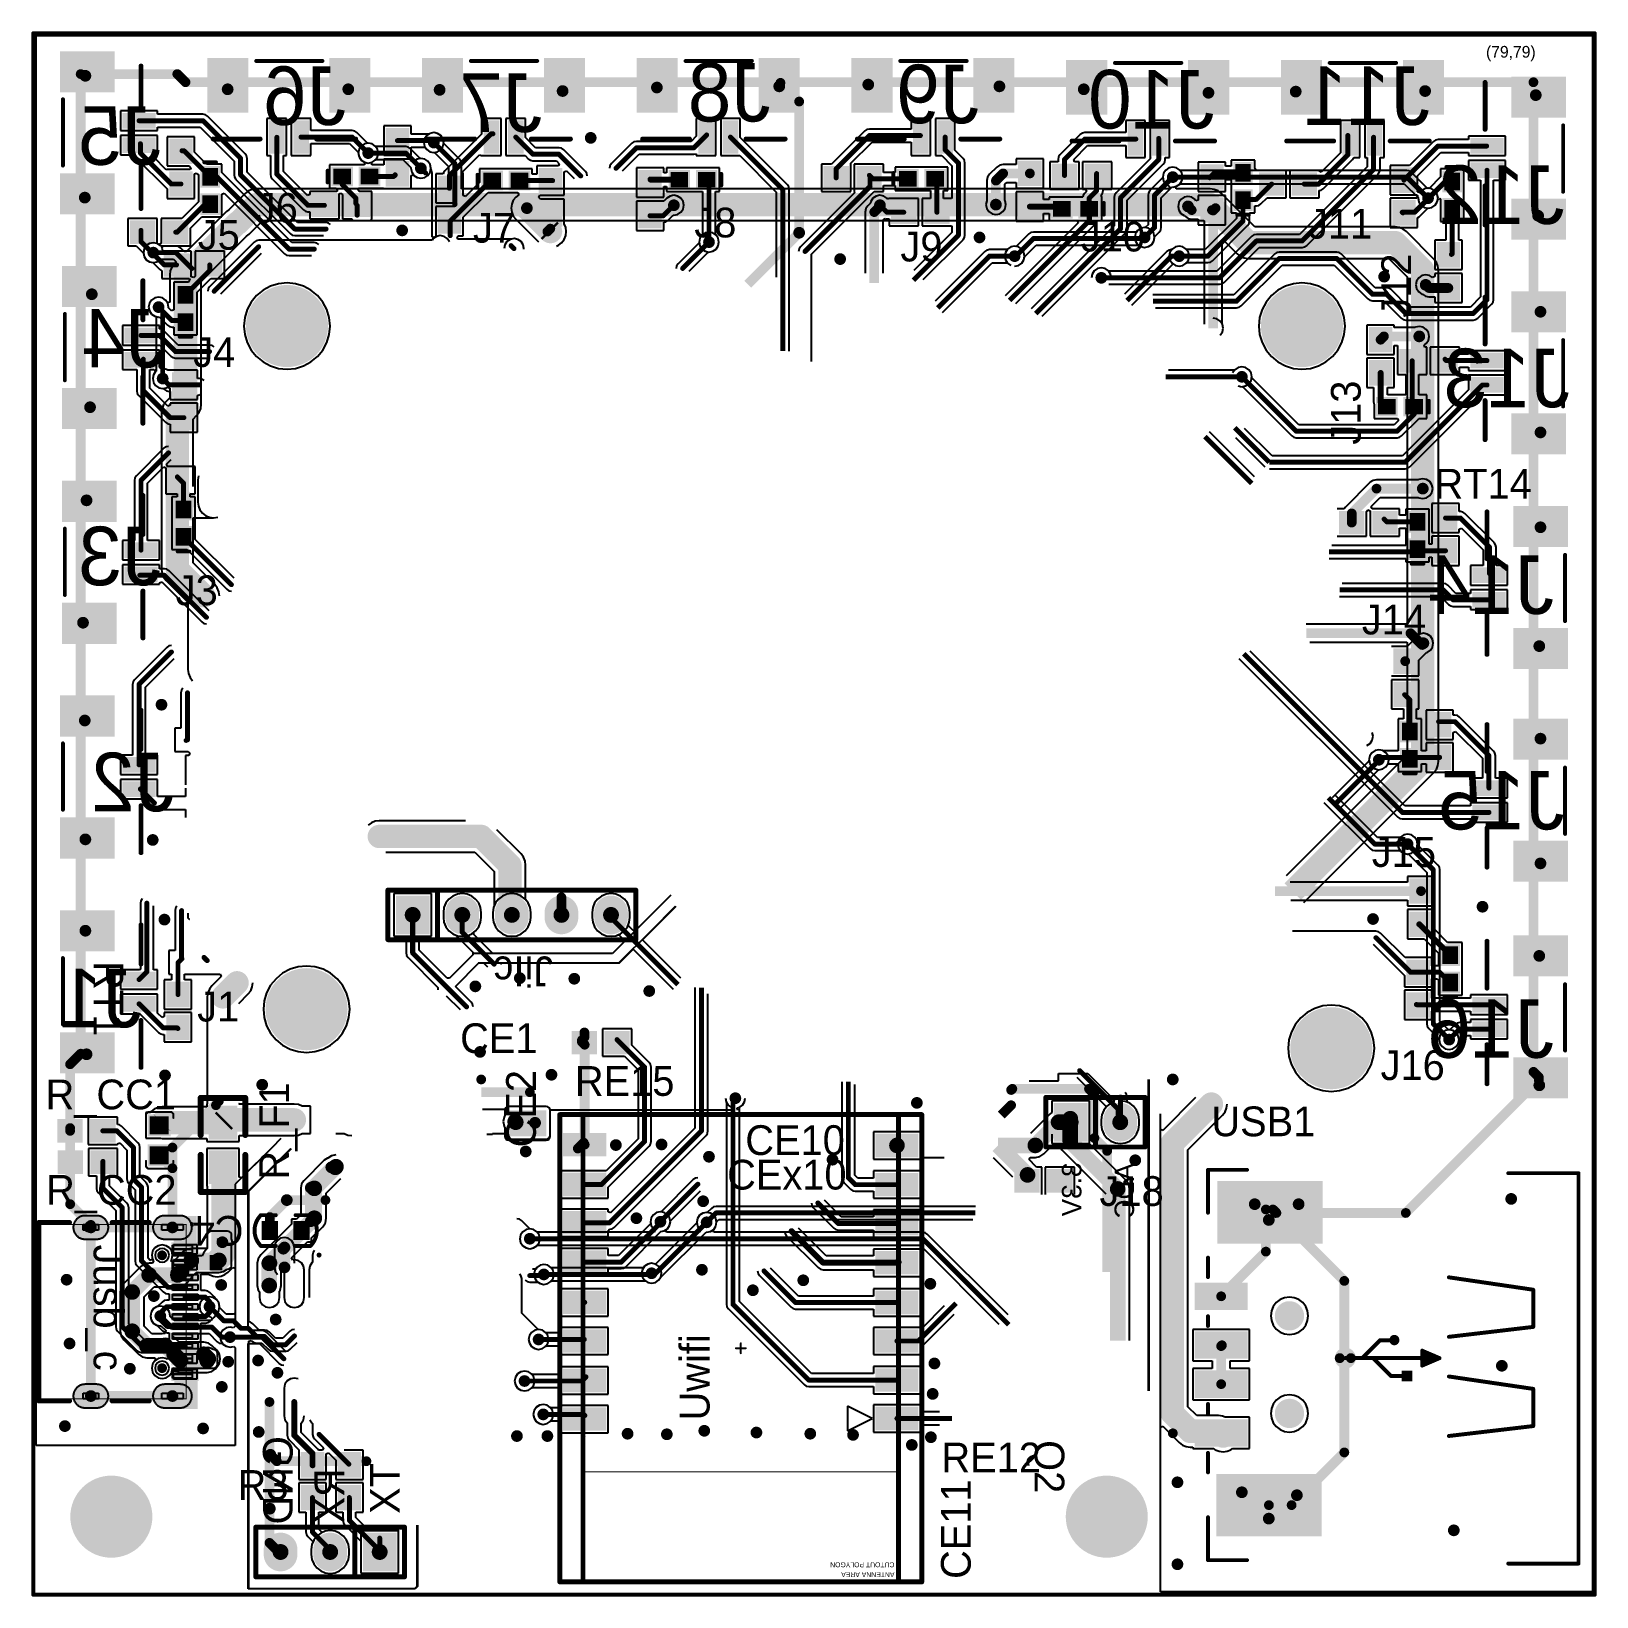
# Model space of a CAD drawing. Extents: x 65.4 to 145.6, y 116.1 to 196.3.
import ezdxf

# ---------------------------------------------------------------- set-up
doc = ezdxf.new("R2010")
doc.units = 0
doc.header["$MEASUREMENT"] = 0
doc.layers.get('0').update_dxf_attribs({"linetype": 'CONTINUOUS'})
for name, color, linetype in [('BOTTOMLAYER', 5, 'CONTINUOUS'), ('BOTTOMOVERLAY', 54, 'CONTINUOUS'), ('BOTTOMSOLDER', 6, 'CONTINUOUS'), ('KEEPOUTLAYER', 6, 'CONTINUOUS'), ('MECHANICAL1', 6, 'CONTINUOUS'), ('MECHANICAL13', 56, 'CONTINUOUS'), ('MECHANICAL15', 56, 'CONTINUOUS'), ('MECHANICAL6', 56, 'CONTINUOUS'), ('MULTILAYER', 9, 'CONTINUOUS'), ('PADHOLELAYER', 156, 'CONTINUOUS'), ('TOPLAYER', 1, 'CONTINUOUS'), ('TOPOVERLAY', 2, 'CONTINUOUS'), ('TOPPASTE', 8, 'CONTINUOUS'), ('TOPSOLDER', 216, 'CONTINUOUS'), ('VIAHOLELAYER', 16, 'CONTINUOUS')]:
    doc.layers.add(name, color=color, linetype=linetype)

msp = doc.modelspace()

# ---------------------------------------------------------------- texts
at = {"layer": 'BOTTOMOVERLAY', "text_generation_flag": 2}
for s, height, rotation, p in [('J6', 3, 360, (81.552, 191.486)), ('J7', 3, 360, (91.602, 191.126)), ('J8', 3, 360, (103.302, 191.666)), ('J9', 3, 360, (113.982, 191.576)), ('J10', 3, 360, (126.042, 191.306)), ('J11', 3, 360, (137.082, 191.486)), ('J5', 3, 360, (72.072, 189.446)), ('J12', 3, 360, (143.982, 186.416)), ('J4', 3, 360, (72.252, 179.066)), ('J13', 3, 360, (144.252, 177.026)), ('J3', 3, 360, (72.072, 167.906)), ('J14', 3, 360, (143.442, 166.436)), ('J2', 3, 360, (72.732, 156.326)), ('J15', 3, 360, (143.982, 155.396)), ('J1', 3, 360, (71.082, 145.256)), ('J16', 3, 360, (143.442, 143.696)), ('3.3V', 1, 90, (119.232, 138.326)), ('ADC', 1, 90, (121.932, 138.296)), ('GND', 1.524, 90, (78.822, 124.316)), ('TX', 1.524, 90, (84.312, 122.936)), ('RX', 1.524, 90, (81.462, 122.666))]:
    msp.add_text(s, height=height, rotation=rotation, dxfattribs=at).set_placement(p)
at = {"layer": 'TOPOVERLAY'}
for s, height, rotation, p in [('(79,79)', 0.6, 360, (139.962, 194.936)), ('J5', 1.524, 360, (73.962, 185.096)), ('J12', 1.524, 90, (136.122, 181.616)), ('J13', 1.524, 90, (133.542, 175.106)), ('RT14', 1.524, 360, (137.322, 172.346)), ('J14', 1.524, 360, (133.602, 165.386)), ('RT1', 1.524, 270, (68.622, 148.646)), ('JiIc', 1.524, 180, (92.172, 148.886)), ('CE1', 1.524, 360, (87.402, 143.936)), ('CE2', 1.524, 90, (91.282, 139.106)), ('RE15', 1.524, 360, (93.282, 141.746)), ('R_CC1', 1.524, 360, (66.162, 141.056)), ('R_F1', 1.524, 90, (78.642, 137.456)), ('CE10', 1.524, 360, (102.012, 138.716)), ('CEx10', 1.524, 360, (101.082, 136.946)), ('R_CC2', 1.524, 360, (66.192, 136.166)), ('J18', 1.524, 360, (120.162, 136.106)), ('C4', 1.524, 180, (76.302, 135.596)), ('Jusb_c', 1.524, 270, (68.622, 134.126)), ('Uwifi', 1.524, 90, (100.182, 125.116)), ('RE12', 1.524, 360, (112.062, 122.456)), ('Q2', 1.524, 270, (116.832, 124.106)), ('R3', 1.524, 360, (76.002, 121.046)), ('CE11', 1.524, 90, (113.562, 116.996))]:
    msp.add_text(s, height=height, rotation=rotation, dxfattribs=at).set_placement(p)
for s, p in [('J6', (76.932, 186.476)), ('J7', (88.062, 185.456)), ('J8', (99.402, 185.726)), ('J11', (130.842, 185.666)), ('J10', (119.202, 185.006)), ('J9', (109.962, 184.496)), ('J4', (73.732, 179.086)), ('J3', (72.832, 166.886)), ('J15', (134.112, 153.476)), ('J1', (73.932, 145.556)), ('J16', (134.562, 142.556)), ('USB1', (125.892, 139.676))]:
    msp.add_text(s, height=1.524, dxfattribs=at).set_placement(p)

# ---------------------------------------------------------------- blocks, each defined once
blk = doc.blocks.new('SIP3_1')
at = {"layer": 'BOTTOMLAYER', "const_width": 1.524}
for points in [[(0, 0.127), (0, -0.127)], [(2.54, 0.127), (2.54, -0.127)]]:
    blk.add_lwpolyline(points, dxfattribs=at)
at = {"layer": 'BOTTOMLAYER', "const_width": 0.762}
for points in [[(-0.381, 0.127, 1), (0.381, 0.127, 1)], [(2.159, 0.127, 1), (2.921, 0.127, 1)], [(-0.381, -0.127, 1), (0.381, -0.127, 1)], [(2.159, -0.127, 1), (2.921, -0.127, 1)]]:
    blk.add_lwpolyline(points, format="xyb", close=True, dxfattribs=at)
at = {"layer": 'BOTTOMLAYER'}
blk.add_solid([(-3.302, -0.889), (-1.778, -0.889), (-3.302, 0.889), (-1.778, 0.889)], dxfattribs=at)
at = {"layer": 'BOTTOMSOLDER', "const_width": 1.7272}
for points in [[(0, 0.127), (0, -0.127)], [(2.54, 0.127), (2.54, -0.127)]]:
    blk.add_lwpolyline(points, dxfattribs=at)
at = {"layer": 'BOTTOMSOLDER', "const_width": 0.8636}
for points in [[(-0.4318, 0.127, 1), (0.4318, 0.127, 1)], [(2.1082, 0.127, 1), (2.9718, 0.127, 1)], [(-0.4318, -0.127, 1), (0.4318, -0.127, 1)], [(2.1082, -0.127, 1), (2.9718, -0.127, 1)]]:
    blk.add_lwpolyline(points, format="xyb", close=True, dxfattribs=at)
at = {"layer": 'BOTTOMSOLDER'}
blk.add_solid([(-3.4036, -0.9906), (-1.6764, -0.9906), (-3.4036, 0.9906), (-1.6764, 0.9906)], dxfattribs=at)
at = {"layer": 'MULTILAYER', "const_width": 1.524}
for points in [[(0, 0.127), (0, -0.127)], [(2.54, 0.127), (2.54, -0.127)]]:
    blk.add_lwpolyline(points, dxfattribs=at)
at = {"layer": 'MULTILAYER', "const_width": 0.762}
for points in [[(-0.381, 0.127, 1), (0.381, 0.127, 1)], [(2.159, 0.127, 1), (2.921, 0.127, 1)], [(-0.381, -0.127, 1), (0.381, -0.127, 1)], [(2.159, -0.127, 1), (2.921, -0.127, 1)]]:
    blk.add_lwpolyline(points, format="xyb", close=True, dxfattribs=at)
at = {"layer": 'MULTILAYER'}
blk.add_solid([(-3.302, -0.889), (-1.778, -0.889), (-3.302, 0.889), (-1.778, 0.889)], dxfattribs=at)
at = {"layer": 'PADHOLELAYER', "const_width": 0.4064}
for points in [[(-2.7432, 0, 1), (-2.3368, 0, 1)], [(-0.2032, 0, 1), (0.2032, 0, 1)], [(2.3368, 0, 1), (2.7432, 0, 1)]]:
    blk.add_lwpolyline(points, format="xyb", close=True, dxfattribs=at)
at = {"layer": 'TOPLAYER', "const_width": 1.524}
for points in [[(0, 0.127), (0, -0.127)], [(2.54, 0.127), (2.54, -0.127)]]:
    blk.add_lwpolyline(points, dxfattribs=at)
at = {"layer": 'TOPLAYER', "const_width": 0.762}
for points in [[(-0.381, 0.127, 1), (0.381, 0.127, 1)], [(2.159, 0.127, 1), (2.921, 0.127, 1)], [(-0.381, -0.127, 1), (0.381, -0.127, 1)], [(2.159, -0.127, 1), (2.921, -0.127, 1)]]:
    blk.add_lwpolyline(points, format="xyb", close=True, dxfattribs=at)
at = {"layer": 'TOPLAYER'}
blk.add_solid([(-3.302, -0.889), (-1.778, -0.889), (-3.302, 0.889), (-1.778, 0.889)], dxfattribs=at)
at = {"layer": 'TOPOVERLAY', "const_width": 0.254}
for points in [[(3.81, 1.27), (-3.81, 1.27)], [(-3.81, 1.27), (-3.81, -1.27)], [(-1.27, 1.27), (-1.27, -1.27)], [(3.81, 1.27), (3.81, -1.27)], [(3.81, -1.27), (-3.81, -1.27)]]:
    blk.add_lwpolyline(points, dxfattribs=at)
at = {"layer": 'TOPOVERLAY', "const_width": 0.127}
for points in [[(-3.8735, 1.27, 1), (-3.7465, 1.27, 1)], [(-3.8735, 1.27, 1), (-3.7465, 1.27, 1)], [(-1.3335, 1.27, 1), (-1.2065, 1.27, 1)], [(3.7465, 1.27, 1), (3.8735, 1.27, 1)], [(3.7465, 1.27, 1), (3.8735, 1.27, 1)], [(-3.8735, -1.27, 1), (-3.7465, -1.27, 1)], [(-3.8735, -1.27, 1), (-3.7465, -1.27, 1)], [(-1.3335, -1.27, 1), (-1.2065, -1.27, 1)], [(3.7465, -1.27, 1), (3.8735, -1.27, 1)], [(3.7465, -1.27, 1), (3.8735, -1.27, 1)]]:
    blk.add_lwpolyline(points, format="xyb", close=True, dxfattribs=at)
at = {"layer": 'TOPSOLDER', "const_width": 1.7272}
for points in [[(0, 0.127), (0, -0.127)], [(2.54, 0.127), (2.54, -0.127)]]:
    blk.add_lwpolyline(points, dxfattribs=at)
at = {"layer": 'TOPSOLDER', "const_width": 0.8636}
for points in [[(-0.4318, 0.127, 1), (0.4318, 0.127, 1)], [(2.1082, 0.127, 1), (2.9718, 0.127, 1)], [(-0.4318, -0.127, 1), (0.4318, -0.127, 1)], [(2.1082, -0.127, 1), (2.9718, -0.127, 1)]]:
    blk.add_lwpolyline(points, format="xyb", close=True, dxfattribs=at)
at = {"layer": 'TOPSOLDER'}
blk.add_solid([(-3.4036, -0.9906), (-1.6764, -0.9906), (-3.4036, 0.9906), (-1.6764, 0.9906)], dxfattribs=at)
blk = doc.blocks.new('0603_RES_2')
at = {"layer": 'TOPLAYER'}
for points in [[(-1.184, 0.495), (-2.284, 0.495), (-1.184, -0.505), (-2.284, -0.505)], [(0.492, 0.495), (-0.608, 0.495), (0.492, -0.505), (-0.608, -0.505)]]:
    blk.add_solid(points, dxfattribs=at)
at = {"layer": 'TOPPASTE'}
for points in [[(-1.184, 0.495), (-2.284, 0.495), (-1.184, -0.505), (-2.284, -0.505)], [(0.492, 0.495), (-0.608, 0.495), (0.492, -0.505), (-0.608, -0.505)]]:
    blk.add_solid(points, dxfattribs=at)
at = {"layer": 'TOPSOLDER'}
for points in [[(-1.083, 0.597), (-2.386, 0.597), (-1.083, -0.607), (-2.386, -0.607)], [(0.594, 0.597), (-0.709, 0.597), (0.594, -0.607), (-0.709, -0.607)]]:
    blk.add_solid(points, dxfattribs=at)
blk = doc.blocks.new('0603_RES_3')
at = {"layer": 'TOPLAYER'}
for points in [[(-1.184, 0.495), (-2.284, 0.495), (-1.184, -0.505), (-2.284, -0.505)], [(0.492, 0.495), (-0.608, 0.495), (0.492, -0.505), (-0.608, -0.505)]]:
    blk.add_solid(points, dxfattribs=at)
at = {"layer": 'TOPPASTE'}
for points in [[(-1.184, 0.495), (-2.284, 0.495), (-1.184, -0.505), (-2.284, -0.505)], [(0.492, 0.495), (-0.608, 0.495), (0.492, -0.505), (-0.608, -0.505)]]:
    blk.add_solid(points, dxfattribs=at)
at = {"layer": 'TOPSOLDER'}
for points in [[(-1.083, 0.597), (-2.386, 0.597), (-1.083, -0.607), (-2.386, -0.607)], [(0.594, 0.597), (-0.709, 0.597), (0.594, -0.607), (-0.709, -0.607)]]:
    blk.add_solid(points, dxfattribs=at)
blk = doc.blocks.new('0603_RES_4')
at = {"layer": 'TOPLAYER'}
for points in [[(-1.184, 0.495), (-2.284, 0.495), (-1.184, -0.505), (-2.284, -0.505)], [(0.492, 0.495), (-0.608, 0.495), (0.492, -0.505), (-0.608, -0.505)]]:
    blk.add_solid(points, dxfattribs=at)
at = {"layer": 'TOPPASTE'}
for points in [[(-1.184, 0.495), (-2.284, 0.495), (-1.184, -0.505), (-2.284, -0.505)], [(0.492, 0.495), (-0.608, 0.495), (0.492, -0.505), (-0.608, -0.505)]]:
    blk.add_solid(points, dxfattribs=at)
at = {"layer": 'TOPSOLDER'}
for points in [[(-1.083, 0.597), (-2.386, 0.597), (-1.083, -0.607), (-2.386, -0.607)], [(0.594, 0.597), (-0.709, 0.597), (0.594, -0.607), (-0.709, -0.607)]]:
    blk.add_solid(points, dxfattribs=at)
blk = doc.blocks.new('0603_RES_5')
at = {"layer": 'TOPLAYER'}
for points in [[(-1.184, 0.495), (-2.284, 0.495), (-1.184, -0.505), (-2.284, -0.505)], [(0.492, 0.495), (-0.608, 0.495), (0.492, -0.505), (-0.608, -0.505)]]:
    blk.add_solid(points, dxfattribs=at)
at = {"layer": 'TOPPASTE'}
for points in [[(-1.184, 0.495), (-2.284, 0.495), (-1.184, -0.505), (-2.284, -0.505)], [(0.492, 0.495), (-0.608, 0.495), (0.492, -0.505), (-0.608, -0.505)]]:
    blk.add_solid(points, dxfattribs=at)
at = {"layer": 'TOPSOLDER'}
for points in [[(-1.083, 0.597), (-2.386, 0.597), (-1.083, -0.607), (-2.386, -0.607)], [(0.594, 0.597), (-0.709, 0.597), (0.594, -0.607), (-0.709, -0.607)]]:
    blk.add_solid(points, dxfattribs=at)
blk = doc.blocks.new('0603_RES_6')
at = {"layer": 'TOPLAYER'}
for points in [[(-1.184, 0.495), (-2.284, 0.495), (-1.184, -0.505), (-2.284, -0.505)], [(0.492, 0.495), (-0.608, 0.495), (0.492, -0.505), (-0.608, -0.505)]]:
    blk.add_solid(points, dxfattribs=at)
at = {"layer": 'TOPPASTE'}
for points in [[(-1.184, 0.495), (-2.284, 0.495), (-1.184, -0.505), (-2.284, -0.505)], [(0.492, 0.495), (-0.608, 0.495), (0.492, -0.505), (-0.608, -0.505)]]:
    blk.add_solid(points, dxfattribs=at)
at = {"layer": 'TOPSOLDER'}
for points in [[(-1.083, 0.597), (-2.386, 0.597), (-1.083, -0.607), (-2.386, -0.607)], [(0.594, 0.597), (-0.709, 0.597), (0.594, -0.607), (-0.709, -0.607)]]:
    blk.add_solid(points, dxfattribs=at)
blk = doc.blocks.new('0603_RES_7')
at = {"layer": 'TOPLAYER'}
for points in [[(-1.184, 0.495), (-2.284, 0.495), (-1.184, -0.505), (-2.284, -0.505)], [(0.492, 0.495), (-0.608, 0.495), (0.492, -0.505), (-0.608, -0.505)]]:
    blk.add_solid(points, dxfattribs=at)
at = {"layer": 'TOPPASTE'}
for points in [[(-1.184, 0.495), (-2.284, 0.495), (-1.184, -0.505), (-2.284, -0.505)], [(0.492, 0.495), (-0.608, 0.495), (0.492, -0.505), (-0.608, -0.505)]]:
    blk.add_solid(points, dxfattribs=at)
at = {"layer": 'TOPSOLDER'}
for points in [[(-1.083, 0.597), (-2.386, 0.597), (-1.083, -0.607), (-2.386, -0.607)], [(0.594, 0.597), (-0.709, 0.597), (0.594, -0.607), (-0.709, -0.607)]]:
    blk.add_solid(points, dxfattribs=at)
blk = doc.blocks.new('0603_RES_8')
at = {"layer": 'TOPLAYER'}
for points in [[(-1.184, 0.495), (-2.284, 0.495), (-1.184, -0.505), (-2.284, -0.505)], [(0.492, 0.495), (-0.608, 0.495), (0.492, -0.505), (-0.608, -0.505)]]:
    blk.add_solid(points, dxfattribs=at)
at = {"layer": 'TOPPASTE'}
for points in [[(-1.184, 0.495), (-2.284, 0.495), (-1.184, -0.505), (-2.284, -0.505)], [(0.492, 0.495), (-0.608, 0.495), (0.492, -0.505), (-0.608, -0.505)]]:
    blk.add_solid(points, dxfattribs=at)
at = {"layer": 'TOPSOLDER'}
for points in [[(-1.083, 0.597), (-2.386, 0.597), (-1.083, -0.607), (-2.386, -0.607)], [(0.594, 0.597), (-0.709, 0.597), (0.594, -0.607), (-0.709, -0.607)]]:
    blk.add_solid(points, dxfattribs=at)
blk = doc.blocks.new('0603_RES_9')
at = {"layer": 'TOPLAYER'}
for points in [[(-1.184, 0.495), (-2.284, 0.495), (-1.184, -0.505), (-2.284, -0.505)], [(0.492, 0.495), (-0.608, 0.495), (0.492, -0.505), (-0.608, -0.505)]]:
    blk.add_solid(points, dxfattribs=at)
at = {"layer": 'TOPPASTE'}
for points in [[(-1.184, 0.495), (-2.284, 0.495), (-1.184, -0.505), (-2.284, -0.505)], [(0.492, 0.495), (-0.608, 0.495), (0.492, -0.505), (-0.608, -0.505)]]:
    blk.add_solid(points, dxfattribs=at)
at = {"layer": 'TOPSOLDER'}
for points in [[(-1.083, 0.597), (-2.386, 0.597), (-1.083, -0.607), (-2.386, -0.607)], [(0.594, 0.597), (-0.709, 0.597), (0.594, -0.607), (-0.709, -0.607)]]:
    blk.add_solid(points, dxfattribs=at)
blk = doc.blocks.new('0603_RES_11')
at = {"layer": 'TOPLAYER'}
for points in [[(-1.184, 0.495), (-2.284, 0.495), (-1.184, -0.505), (-2.284, -0.505)], [(0.492, 0.495), (-0.608, 0.495), (0.492, -0.505), (-0.608, -0.505)]]:
    blk.add_solid(points, dxfattribs=at)
at = {"layer": 'TOPPASTE'}
for points in [[(-1.184, 0.495), (-2.284, 0.495), (-1.184, -0.505), (-2.284, -0.505)], [(0.492, 0.495), (-0.608, 0.495), (0.492, -0.505), (-0.608, -0.505)]]:
    blk.add_solid(points, dxfattribs=at)
at = {"layer": 'TOPSOLDER'}
for points in [[(-1.083, 0.597), (-2.386, 0.597), (-1.083, -0.607), (-2.386, -0.607)], [(0.594, 0.597), (-0.709, 0.597), (0.594, -0.607), (-0.709, -0.607)]]:
    blk.add_solid(points, dxfattribs=at)
blk = doc.blocks.new('0603_RES_12')
at = {"layer": 'TOPLAYER'}
for points in [[(-1.184, 0.495), (-2.284, 0.495), (-1.184, -0.505), (-2.284, -0.505)], [(0.492, 0.495), (-0.608, 0.495), (0.492, -0.505), (-0.608, -0.505)]]:
    blk.add_solid(points, dxfattribs=at)
at = {"layer": 'TOPPASTE'}
for points in [[(-1.184, 0.495), (-2.284, 0.495), (-1.184, -0.505), (-2.284, -0.505)], [(0.492, 0.495), (-0.608, 0.495), (0.492, -0.505), (-0.608, -0.505)]]:
    blk.add_solid(points, dxfattribs=at)
at = {"layer": 'TOPSOLDER'}
for points in [[(-1.083, 0.597), (-2.386, 0.597), (-1.083, -0.607), (-2.386, -0.607)], [(0.594, 0.597), (-0.709, 0.597), (0.594, -0.607), (-0.709, -0.607)]]:
    blk.add_solid(points, dxfattribs=at)
blk = doc.blocks.new('0603_RES_13')
at = {"layer": 'TOPLAYER'}
for points in [[(-1.184, 0.495), (-2.284, 0.495), (-1.184, -0.505), (-2.284, -0.505)], [(0.492, 0.495), (-0.608, 0.495), (0.492, -0.505), (-0.608, -0.505)]]:
    blk.add_solid(points, dxfattribs=at)
at = {"layer": 'TOPPASTE'}
for points in [[(-1.184, 0.495), (-2.284, 0.495), (-1.184, -0.505), (-2.284, -0.505)], [(0.492, 0.495), (-0.608, 0.495), (0.492, -0.505), (-0.608, -0.505)]]:
    blk.add_solid(points, dxfattribs=at)
at = {"layer": 'TOPSOLDER'}
for points in [[(-1.083, 0.597), (-2.386, 0.597), (-1.083, -0.607), (-2.386, -0.607)], [(0.594, 0.597), (-0.709, 0.597), (0.594, -0.607), (-0.709, -0.607)]]:
    blk.add_solid(points, dxfattribs=at)
blk = doc.blocks.new('0603_RES_14')
at = {"layer": 'TOPLAYER'}
for points in [[(-1.184, 0.495), (-2.284, 0.495), (-1.184, -0.505), (-2.284, -0.505)], [(0.492, 0.495), (-0.608, 0.495), (0.492, -0.505), (-0.608, -0.505)]]:
    blk.add_solid(points, dxfattribs=at)
at = {"layer": 'TOPPASTE'}
for points in [[(-1.184, 0.495), (-2.284, 0.495), (-1.184, -0.505), (-2.284, -0.505)], [(0.492, 0.495), (-0.608, 0.495), (0.492, -0.505), (-0.608, -0.505)]]:
    blk.add_solid(points, dxfattribs=at)
at = {"layer": 'TOPSOLDER'}
for points in [[(-1.083, 0.597), (-2.386, 0.597), (-1.083, -0.607), (-2.386, -0.607)], [(0.594, 0.597), (-0.709, 0.597), (0.594, -0.607), (-0.709, -0.607)]]:
    blk.add_solid(points, dxfattribs=at)
blk = doc.blocks.new('0603_RES_17')
at = {"layer": 'TOPLAYER'}
for points in [[(-1.184, 0.495), (-2.284, 0.495), (-1.184, -0.505), (-2.284, -0.505)], [(0.492, 0.495), (-0.608, 0.495), (0.492, -0.505), (-0.608, -0.505)]]:
    blk.add_solid(points, dxfattribs=at)
at = {"layer": 'TOPPASTE'}
for points in [[(-1.184, 0.495), (-2.284, 0.495), (-1.184, -0.505), (-2.284, -0.505)], [(0.492, 0.495), (-0.608, 0.495), (0.492, -0.505), (-0.608, -0.505)]]:
    blk.add_solid(points, dxfattribs=at)
at = {"layer": 'TOPSOLDER'}
for points in [[(-1.083, 0.597), (-2.386, 0.597), (-1.083, -0.607), (-2.386, -0.607)], [(0.594, 0.597), (-0.709, 0.597), (0.594, -0.607), (-0.709, -0.607)]]:
    blk.add_solid(points, dxfattribs=at)
blk = doc.blocks.new('SIP5_18')
at = {"layer": 'BOTTOMLAYER', "const_width": 1.524}
for points in [[(2.54, 0.127), (2.54, -0.127)], [(5.08, 0.127), (5.08, -0.127)], [(7.62, 0.127), (7.62, -0.127)], [(10.16, 0.127), (10.16, -0.127)]]:
    blk.add_lwpolyline(points, dxfattribs=at)
at = {"layer": 'BOTTOMLAYER', "const_width": 0.762}
for points in [[(2.159, 0.127, 1), (2.921, 0.127, 1)], [(4.699, 0.127, 1), (5.461, 0.127, 1)], [(7.239, 0.127, 1), (8.001, 0.127, 1)], [(9.779, 0.127, 1), (10.541, 0.127, 1)], [(2.159, -0.127, 1), (2.921, -0.127, 1)], [(4.699, -0.127, 1), (5.461, -0.127, 1)], [(7.239, -0.127, 1), (8.001, -0.127, 1)], [(9.779, -0.127, 1), (10.541, -0.127, 1)]]:
    blk.add_lwpolyline(points, format="xyb", close=True, dxfattribs=at)
at = {"layer": 'BOTTOMLAYER'}
blk.add_solid([(-0.762, -0.889), (0.762, -0.889), (-0.762, 0.889), (0.762, 0.889)], dxfattribs=at)
at = {"layer": 'BOTTOMSOLDER', "const_width": 1.7272}
for points in [[(2.54, 0.127), (2.54, -0.127)], [(5.08, 0.127), (5.08, -0.127)], [(7.62, 0.127), (7.62, -0.127)], [(10.16, 0.127), (10.16, -0.127)]]:
    blk.add_lwpolyline(points, dxfattribs=at)
at = {"layer": 'BOTTOMSOLDER', "const_width": 0.8636}
for points in [[(2.1082, 0.127, 1), (2.9718, 0.127, 1)], [(4.6482, 0.127, 1), (5.5118, 0.127, 1)], [(7.1882, 0.127, 1), (8.0518, 0.127, 1)], [(9.7282, 0.127, 1), (10.5918, 0.127, 1)], [(2.1082, -0.127, 1), (2.9718, -0.127, 1)], [(4.6482, -0.127, 1), (5.5118, -0.127, 1)], [(7.1882, -0.127, 1), (8.0518, -0.127, 1)], [(9.7282, -0.127, 1), (10.5918, -0.127, 1)]]:
    blk.add_lwpolyline(points, format="xyb", close=True, dxfattribs=at)
at = {"layer": 'BOTTOMSOLDER'}
blk.add_solid([(-0.8636, -0.9906), (0.8636, -0.9906), (-0.8636, 0.9906), (0.8636, 0.9906)], dxfattribs=at)
at = {"layer": 'MULTILAYER', "const_width": 1.524}
for points in [[(2.54, 0.127), (2.54, -0.127)], [(5.08, 0.127), (5.08, -0.127)], [(7.62, 0.127), (7.62, -0.127)], [(10.16, 0.127), (10.16, -0.127)]]:
    blk.add_lwpolyline(points, dxfattribs=at)
at = {"layer": 'MULTILAYER', "const_width": 0.762}
for points in [[(2.159, 0.127, 1), (2.921, 0.127, 1)], [(4.699, 0.127, 1), (5.461, 0.127, 1)], [(7.239, 0.127, 1), (8.001, 0.127, 1)], [(9.779, 0.127, 1), (10.541, 0.127, 1)], [(2.159, -0.127, 1), (2.921, -0.127, 1)], [(4.699, -0.127, 1), (5.461, -0.127, 1)], [(7.239, -0.127, 1), (8.001, -0.127, 1)], [(9.779, -0.127, 1), (10.541, -0.127, 1)]]:
    blk.add_lwpolyline(points, format="xyb", close=True, dxfattribs=at)
at = {"layer": 'MULTILAYER'}
blk.add_solid([(-0.762, -0.889), (0.762, -0.889), (-0.762, 0.889), (0.762, 0.889)], dxfattribs=at)
at = {"layer": 'PADHOLELAYER', "const_width": 0.4064}
for points in [[(-0.2032, 0, 1), (0.2032, 0, 1)], [(2.3368, 0, 1), (2.7432, 0, 1)], [(4.8768, 0, 1), (5.2832, 0, 1)], [(7.4168, 0, 1), (7.8232, 0, 1)], [(9.9568, 0, 1), (10.3632, 0, 1)]]:
    blk.add_lwpolyline(points, format="xyb", close=True, dxfattribs=at)
at = {"layer": 'TOPLAYER', "const_width": 1.524}
for points in [[(2.54, 0.127), (2.54, -0.127)], [(5.08, 0.127), (5.08, -0.127)], [(7.62, 0.127), (7.62, -0.127)], [(10.16, 0.127), (10.16, -0.127)]]:
    blk.add_lwpolyline(points, dxfattribs=at)
at = {"layer": 'TOPLAYER', "const_width": 0.762}
for points in [[(2.159, 0.127, 1), (2.921, 0.127, 1)], [(4.699, 0.127, 1), (5.461, 0.127, 1)], [(7.239, 0.127, 1), (8.001, 0.127, 1)], [(9.779, 0.127, 1), (10.541, 0.127, 1)], [(2.159, -0.127, 1), (2.921, -0.127, 1)], [(4.699, -0.127, 1), (5.461, -0.127, 1)], [(7.239, -0.127, 1), (8.001, -0.127, 1)], [(9.779, -0.127, 1), (10.541, -0.127, 1)]]:
    blk.add_lwpolyline(points, format="xyb", close=True, dxfattribs=at)
at = {"layer": 'TOPLAYER'}
blk.add_solid([(-0.762, -0.889), (0.762, -0.889), (-0.762, 0.889), (0.762, 0.889)], dxfattribs=at)
at = {"layer": 'TOPOVERLAY', "const_width": 0.254}
for points in [[(-1.27, 1.27), (11.43, 1.27)], [(-1.27, -1.27), (-1.27, 1.27)], [(1.27, -1.27), (1.27, 1.27)], [(11.43, -1.27), (11.43, 1.27)], [(-1.27, -1.27), (11.43, -1.27)]]:
    blk.add_lwpolyline(points, dxfattribs=at)
at = {"layer": 'TOPOVERLAY', "const_width": 0.127}
for points in [[(-1.3335, 1.27, 1), (-1.2065, 1.27, 1)], [(-1.3335, 1.27, 1), (-1.2065, 1.27, 1)], [(1.2065, 1.27, 1), (1.3335, 1.27, 1)], [(11.3665, 1.27, 1), (11.4935, 1.27, 1)], [(11.3665, 1.27, 1), (11.4935, 1.27, 1)], [(-1.3335, -1.27, 1), (-1.2065, -1.27, 1)], [(-1.3335, -1.27, 1), (-1.2065, -1.27, 1)], [(1.2065, -1.27, 1), (1.3335, -1.27, 1)], [(11.3665, -1.27, 1), (11.4935, -1.27, 1)], [(11.3665, -1.27, 1), (11.4935, -1.27, 1)]]:
    blk.add_lwpolyline(points, format="xyb", close=True, dxfattribs=at)
at = {"layer": 'TOPSOLDER', "const_width": 1.7272}
for points in [[(2.54, 0.127), (2.54, -0.127)], [(5.08, 0.127), (5.08, -0.127)], [(7.62, 0.127), (7.62, -0.127)], [(10.16, 0.127), (10.16, -0.127)]]:
    blk.add_lwpolyline(points, dxfattribs=at)
at = {"layer": 'TOPSOLDER', "const_width": 0.8636}
for points in [[(2.1082, 0.127, 1), (2.9718, 0.127, 1)], [(4.6482, 0.127, 1), (5.5118, 0.127, 1)], [(7.1882, 0.127, 1), (8.0518, 0.127, 1)], [(9.7282, 0.127, 1), (10.5918, 0.127, 1)], [(2.1082, -0.127, 1), (2.9718, -0.127, 1)], [(4.6482, -0.127, 1), (5.5118, -0.127, 1)], [(7.1882, -0.127, 1), (8.0518, -0.127, 1)], [(9.7282, -0.127, 1), (10.5918, -0.127, 1)]]:
    blk.add_lwpolyline(points, format="xyb", close=True, dxfattribs=at)
at = {"layer": 'TOPSOLDER'}
blk.add_solid([(-0.8636, -0.9906), (0.8636, -0.9906), (-0.8636, 0.9906), (0.8636, 0.9906)], dxfattribs=at)
blk = doc.blocks.new('_0603__22')
at = {"layer": 'TOPLAYER'}
for points in [[(0.446, 0.463), (-0.484, 0.463), (0.446, -0.517), (-0.484, -0.517)], [(1.986, 0.463), (1.056, 0.463), (1.986, -0.517), (1.056, -0.517)]]:
    blk.add_solid(points, dxfattribs=at)
at = {"layer": 'TOPOVERLAY', "const_width": 0.1}
for points in [[(-0.7, 0.6), (-0.6, 0.7)], [(-0.7, -0.6), (-0.7, 0.6)], [(-0.4, 0.7), (-0.6, 0.7)], [(2.1, 0.7), (1.8, 0.7)], [(1.8, 0.7), (1.8, 0.7)], [(2.2, 0.6), (2.1, 0.7)], [(2.2, -0.6), (2.2, 0.6)], [(-0.6, -0.7), (-0.7, -0.6)], [(-0.4, -0.7), (-0.6, -0.7)], [(2.1, -0.7), (1.8, -0.7)], [(2.1, -0.7), (2.2, -0.6)]]:
    blk.add_lwpolyline(points, dxfattribs=at)
at = {"layer": 'TOPOVERLAY', "const_width": 0.05}
for points in [[(-0.725, 0.6, 1), (-0.675, 0.6, 1)], [(-0.725, 0.6, 1), (-0.675, 0.6, 1)], [(-0.625, 0.7, 1), (-0.575, 0.7, 1)], [(-0.625, 0.7, 1), (-0.575, 0.7, 1)], [(-0.425, 0.7, 1), (-0.375, 0.7, 1)], [(1.775, 0.7, 1), (1.825, 0.7, 1)], [(1.775, 0.7, 1), (1.825, 0.7, 1)], [(1.775, 0.7, 1), (1.825, 0.7, 1)], [(2.075, 0.7, 1), (2.125, 0.7, 1)], [(2.075, 0.7, 1), (2.125, 0.7, 1)], [(2.175, 0.6, 1), (2.225, 0.6, 1)], [(2.175, 0.6, 1), (2.225, 0.6, 1)], [(-0.725, -0.6, 1), (-0.675, -0.6, 1)], [(-0.725, -0.6, 1), (-0.675, -0.6, 1)], [(-0.625, -0.7, 1), (-0.575, -0.7, 1)], [(-0.625, -0.7, 1), (-0.575, -0.7, 1)], [(-0.425, -0.7, 1), (-0.375, -0.7, 1)], [(1.775, -0.7, 1), (1.825, -0.7, 1)], [(2.075, -0.7, 1), (2.125, -0.7, 1)], [(2.075, -0.7, 1), (2.125, -0.7, 1)], [(2.175, -0.6, 1), (2.225, -0.6, 1)], [(2.175, -0.6, 1), (2.225, -0.6, 1)]]:
    blk.add_lwpolyline(points, format="xyb", close=True, dxfattribs=at)
at = {"layer": 'TOPPASTE'}
for points in [[(0.446, 0.463), (-0.484, 0.463), (0.446, -0.517), (-0.484, -0.517)], [(1.986, 0.463), (1.056, 0.463), (1.986, -0.517), (1.056, -0.517)]]:
    blk.add_solid(points, dxfattribs=at)
at = {"layer": 'TOPSOLDER'}
for points in [[(0.548, 0.565), (-0.586, 0.565), (0.548, -0.619), (-0.586, -0.619)], [(2.088, 0.565), (0.954, 0.565), (2.088, -0.619), (0.954, -0.619)]]:
    blk.add_solid(points, dxfattribs=at)
blk = doc.blocks.new('J1_0603_23')
at = {"layer": 'TOPLAYER'}
for points in [[(-0.3, -0.5), (-0.3, 0.5), (-1.4, -0.5), (-1.4, 0.5)], [(1.4, -0.5), (1.4, 0.5), (0.3, -0.5), (0.3, 0.5)]]:
    blk.add_solid(points, dxfattribs=at)
at = {"layer": 'TOPPASTE'}
for points in [[(-0.3, -0.5), (-0.3, 0.5), (-1.4, -0.5), (-1.4, 0.5)], [(1.4, -0.5), (1.4, 0.5), (0.3, -0.5), (0.3, 0.5)]]:
    blk.add_solid(points, dxfattribs=at)
at = {"layer": 'TOPSOLDER'}
for points in [[(-0.198, -0.602), (-0.198, 0.602), (-1.502, -0.602), (-1.502, 0.602)], [(1.502, -0.602), (1.502, 0.602), (0.198, -0.602), (0.198, 0.602)]]:
    blk.add_solid(points, dxfattribs=at)
blk = doc.blocks.new('J1_0603_24')
at = {"layer": 'TOPLAYER'}
for points in [[(-0.3, -0.5), (-0.3, 0.5), (-1.4, -0.5), (-1.4, 0.5)], [(1.4, -0.5), (1.4, 0.5), (0.3, -0.5), (0.3, 0.5)]]:
    blk.add_solid(points, dxfattribs=at)
at = {"layer": 'TOPPASTE'}
for points in [[(-0.3, -0.5), (-0.3, 0.5), (-1.4, -0.5), (-1.4, 0.5)], [(1.4, -0.5), (1.4, 0.5), (0.3, -0.5), (0.3, 0.5)]]:
    blk.add_solid(points, dxfattribs=at)
at = {"layer": 'TOPSOLDER'}
for points in [[(-0.198, -0.602), (-0.198, 0.602), (-1.502, -0.602), (-1.502, 0.602)], [(1.502, -0.602), (1.502, 0.602), (0.198, -0.602), (0.198, 0.602)]]:
    blk.add_solid(points, dxfattribs=at)
blk = doc.blocks.new('J1_0603_25')
at = {"layer": 'TOPLAYER'}
for points in [[(-0.3, -0.5), (-0.3, 0.5), (-1.4, -0.5), (-1.4, 0.5)], [(1.4, -0.5), (1.4, 0.5), (0.3, -0.5), (0.3, 0.5)]]:
    blk.add_solid(points, dxfattribs=at)
at = {"layer": 'TOPPASTE'}
for points in [[(-0.3, -0.5), (-0.3, 0.5), (-1.4, -0.5), (-1.4, 0.5)], [(1.4, -0.5), (1.4, 0.5), (0.3, -0.5), (0.3, 0.5)]]:
    blk.add_solid(points, dxfattribs=at)
at = {"layer": 'TOPSOLDER'}
for points in [[(-0.198, -0.602), (-0.198, 0.602), (-1.502, -0.602), (-1.502, 0.602)], [(1.502, -0.602), (1.502, 0.602), (0.198, -0.602), (0.198, 0.602)]]:
    blk.add_solid(points, dxfattribs=at)
blk = doc.blocks.new('J1_0603_26')
at = {"layer": 'TOPLAYER'}
for points in [[(-0.3, -0.5), (-0.3, 0.5), (-1.4, -0.5), (-1.4, 0.5)], [(1.4, -0.5), (1.4, 0.5), (0.3, -0.5), (0.3, 0.5)]]:
    blk.add_solid(points, dxfattribs=at)
at = {"layer": 'TOPPASTE'}
for points in [[(-0.3, -0.5), (-0.3, 0.5), (-1.4, -0.5), (-1.4, 0.5)], [(1.4, -0.5), (1.4, 0.5), (0.3, -0.5), (0.3, 0.5)]]:
    blk.add_solid(points, dxfattribs=at)
at = {"layer": 'TOPSOLDER'}
for points in [[(-0.198, -0.602), (-0.198, 0.602), (-1.502, -0.602), (-1.502, 0.602)], [(1.502, -0.602), (1.502, 0.602), (0.198, -0.602), (0.198, 0.602)]]:
    blk.add_solid(points, dxfattribs=at)
blk = doc.blocks.new('J1_0603_27')
at = {"layer": 'TOPLAYER'}
for points in [[(-0.3, -0.5), (-0.3, 0.5), (-1.4, -0.5), (-1.4, 0.5)], [(1.4, -0.5), (1.4, 0.5), (0.3, -0.5), (0.3, 0.5)]]:
    blk.add_solid(points, dxfattribs=at)
at = {"layer": 'TOPPASTE'}
for points in [[(-0.3, -0.5), (-0.3, 0.5), (-1.4, -0.5), (-1.4, 0.5)], [(1.4, -0.5), (1.4, 0.5), (0.3, -0.5), (0.3, 0.5)]]:
    blk.add_solid(points, dxfattribs=at)
at = {"layer": 'TOPSOLDER'}
for points in [[(-0.198, -0.602), (-0.198, 0.602), (-1.502, -0.602), (-1.502, 0.602)], [(1.502, -0.602), (1.502, 0.602), (0.198, -0.602), (0.198, 0.602)]]:
    blk.add_solid(points, dxfattribs=at)
blk = doc.blocks.new('J1_0603_28')
at = {"layer": 'TOPLAYER'}
for points in [[(-0.3, -0.5), (-0.3, 0.5), (-1.4, -0.5), (-1.4, 0.5)], [(1.4, -0.5), (1.4, 0.5), (0.3, -0.5), (0.3, 0.5)]]:
    blk.add_solid(points, dxfattribs=at)
at = {"layer": 'TOPPASTE'}
for points in [[(-0.3, -0.5), (-0.3, 0.5), (-1.4, -0.5), (-1.4, 0.5)], [(1.4, -0.5), (1.4, 0.5), (0.3, -0.5), (0.3, 0.5)]]:
    blk.add_solid(points, dxfattribs=at)
at = {"layer": 'TOPSOLDER'}
for points in [[(-0.198, -0.602), (-0.198, 0.602), (-1.502, -0.602), (-1.502, 0.602)], [(1.502, -0.602), (1.502, 0.602), (0.198, -0.602), (0.198, 0.602)]]:
    blk.add_solid(points, dxfattribs=at)
blk = doc.blocks.new('J1_0603_29')
at = {"layer": 'TOPLAYER'}
for points in [[(-0.3, -0.5), (-0.3, 0.5), (-1.4, -0.5), (-1.4, 0.5)], [(1.4, -0.5), (1.4, 0.5), (0.3, -0.5), (0.3, 0.5)]]:
    blk.add_solid(points, dxfattribs=at)
at = {"layer": 'TOPPASTE'}
for points in [[(-0.3, -0.5), (-0.3, 0.5), (-1.4, -0.5), (-1.4, 0.5)], [(1.4, -0.5), (1.4, 0.5), (0.3, -0.5), (0.3, 0.5)]]:
    blk.add_solid(points, dxfattribs=at)
at = {"layer": 'TOPSOLDER'}
for points in [[(-0.198, -0.602), (-0.198, 0.602), (-1.502, -0.602), (-1.502, 0.602)], [(1.502, -0.602), (1.502, 0.602), (0.198, -0.602), (0.198, 0.602)]]:
    blk.add_solid(points, dxfattribs=at)
blk = doc.blocks.new('J1_0603_30')
at = {"layer": 'TOPLAYER'}
for points in [[(-0.3, -0.5), (-0.3, 0.5), (-1.4, -0.5), (-1.4, 0.5)], [(1.4, -0.5), (1.4, 0.5), (0.3, -0.5), (0.3, 0.5)]]:
    blk.add_solid(points, dxfattribs=at)
at = {"layer": 'TOPPASTE'}
for points in [[(-0.3, -0.5), (-0.3, 0.5), (-1.4, -0.5), (-1.4, 0.5)], [(1.4, -0.5), (1.4, 0.5), (0.3, -0.5), (0.3, 0.5)]]:
    blk.add_solid(points, dxfattribs=at)
at = {"layer": 'TOPSOLDER'}
for points in [[(-0.198, -0.602), (-0.198, 0.602), (-1.502, -0.602), (-1.502, 0.602)], [(1.502, -0.602), (1.502, 0.602), (0.198, -0.602), (0.198, 0.602)]]:
    blk.add_solid(points, dxfattribs=at)
blk = doc.blocks.new('J1_0603_31')
at = {"layer": 'TOPLAYER'}
for points in [[(-0.3, -0.5), (-0.3, 0.5), (-1.4, -0.5), (-1.4, 0.5)], [(1.4, -0.5), (1.4, 0.5), (0.3, -0.5), (0.3, 0.5)]]:
    blk.add_solid(points, dxfattribs=at)
at = {"layer": 'TOPPASTE'}
for points in [[(-0.3, -0.5), (-0.3, 0.5), (-1.4, -0.5), (-1.4, 0.5)], [(1.4, -0.5), (1.4, 0.5), (0.3, -0.5), (0.3, 0.5)]]:
    blk.add_solid(points, dxfattribs=at)
at = {"layer": 'TOPSOLDER'}
for points in [[(-0.198, -0.602), (-0.198, 0.602), (-1.502, -0.602), (-1.502, 0.602)], [(1.502, -0.602), (1.502, 0.602), (0.198, -0.602), (0.198, 0.602)]]:
    blk.add_solid(points, dxfattribs=at)
blk = doc.blocks.new('J1_0603_32')
at = {"layer": 'TOPLAYER'}
for points in [[(-0.3, -0.5), (-0.3, 0.5), (-1.4, -0.5), (-1.4, 0.5)], [(1.4, -0.5), (1.4, 0.5), (0.3, -0.5), (0.3, 0.5)]]:
    blk.add_solid(points, dxfattribs=at)
at = {"layer": 'TOPPASTE'}
for points in [[(-0.3, -0.5), (-0.3, 0.5), (-1.4, -0.5), (-1.4, 0.5)], [(1.4, -0.5), (1.4, 0.5), (0.3, -0.5), (0.3, 0.5)]]:
    blk.add_solid(points, dxfattribs=at)
at = {"layer": 'TOPSOLDER'}
for points in [[(-0.198, -0.602), (-0.198, 0.602), (-1.502, -0.602), (-1.502, 0.602)], [(1.502, -0.602), (1.502, 0.602), (0.198, -0.602), (0.198, 0.602)]]:
    blk.add_solid(points, dxfattribs=at)
blk = doc.blocks.new('J1_0603_33')
at = {"layer": 'TOPLAYER'}
for points in [[(-0.3, -0.5), (-0.3, 0.5), (-1.4, -0.5), (-1.4, 0.5)], [(1.4, -0.5), (1.4, 0.5), (0.3, -0.5), (0.3, 0.5)]]:
    blk.add_solid(points, dxfattribs=at)
at = {"layer": 'TOPPASTE'}
for points in [[(-0.3, -0.5), (-0.3, 0.5), (-1.4, -0.5), (-1.4, 0.5)], [(1.4, -0.5), (1.4, 0.5), (0.3, -0.5), (0.3, 0.5)]]:
    blk.add_solid(points, dxfattribs=at)
at = {"layer": 'TOPSOLDER'}
for points in [[(-0.198, -0.602), (-0.198, 0.602), (-1.502, -0.602), (-1.502, 0.602)], [(1.502, -0.602), (1.502, 0.602), (0.198, -0.602), (0.198, 0.602)]]:
    blk.add_solid(points, dxfattribs=at)
blk = doc.blocks.new('J1_0603_34')
at = {"layer": 'TOPLAYER'}
for points in [[(-0.3, -0.5), (-0.3, 0.5), (-1.4, -0.5), (-1.4, 0.5)], [(1.4, -0.5), (1.4, 0.5), (0.3, -0.5), (0.3, 0.5)]]:
    blk.add_solid(points, dxfattribs=at)
at = {"layer": 'TOPPASTE'}
for points in [[(-0.3, -0.5), (-0.3, 0.5), (-1.4, -0.5), (-1.4, 0.5)], [(1.4, -0.5), (1.4, 0.5), (0.3, -0.5), (0.3, 0.5)]]:
    blk.add_solid(points, dxfattribs=at)
at = {"layer": 'TOPSOLDER'}
for points in [[(-0.198, -0.602), (-0.198, 0.602), (-1.502, -0.602), (-1.502, 0.602)], [(1.502, -0.602), (1.502, 0.602), (0.198, -0.602), (0.198, 0.602)]]:
    blk.add_solid(points, dxfattribs=at)
blk = doc.blocks.new('J1_0603_35')
at = {"layer": 'TOPLAYER'}
for points in [[(-0.3, -0.5), (-0.3, 0.5), (-1.4, -0.5), (-1.4, 0.5)], [(1.4, -0.5), (1.4, 0.5), (0.3, -0.5), (0.3, 0.5)]]:
    blk.add_solid(points, dxfattribs=at)
at = {"layer": 'TOPPASTE'}
for points in [[(-0.3, -0.5), (-0.3, 0.5), (-1.4, -0.5), (-1.4, 0.5)], [(1.4, -0.5), (1.4, 0.5), (0.3, -0.5), (0.3, 0.5)]]:
    blk.add_solid(points, dxfattribs=at)
at = {"layer": 'TOPSOLDER'}
for points in [[(-0.198, -0.602), (-0.198, 0.602), (-1.502, -0.602), (-1.502, 0.602)], [(1.502, -0.602), (1.502, 0.602), (0.198, -0.602), (0.198, 0.602)]]:
    blk.add_solid(points, dxfattribs=at)
blk = doc.blocks.new('L0603_39')
at = {"layer": 'TOPLAYER'}
for points in [[(-0.25, -0.4), (-0.25, 0.4), (-1.15, -0.4), (-1.15, 0.4)], [(1.15, -0.4), (1.15, 0.4), (0.25, -0.4), (0.25, 0.4)]]:
    blk.add_solid(points, dxfattribs=at)
at = {"layer": 'TOPOVERLAY', "const_width": 0.2}
blk.add_lwpolyline([(-1.45, 0.3), (-1.45, -0.3)], dxfattribs=at)
at = {"layer": 'TOPOVERLAY', "const_width": 0.1}
for points in [[(-1.5, 0.3, 1), (-1.4, 0.3, 1)], [(-1.5, -0.3, 1), (-1.4, -0.3, 1)]]:
    blk.add_lwpolyline(points, format="xyb", close=True, dxfattribs=at)
at = {"layer": 'TOPPASTE'}
for points in [[(-0.25, -0.4), (-0.25, 0.4), (-1.15, -0.4), (-1.15, 0.4)], [(1.15, -0.4), (1.15, 0.4), (0.25, -0.4), (0.25, 0.4)]]:
    blk.add_solid(points, dxfattribs=at)
at = {"layer": 'TOPSOLDER'}
for points in [[(-0.148, -0.502), (-0.148, 0.502), (-1.252, -0.502), (-1.252, 0.502)], [(1.252, -0.502), (1.252, 0.502), (0.148, -0.502), (0.148, 0.502)]]:
    blk.add_solid(points, dxfattribs=at)
blk = doc.blocks.new('L0603_40')
at = {"layer": 'TOPLAYER'}
for points in [[(-0.25, -0.4), (-0.25, 0.4), (-1.15, -0.4), (-1.15, 0.4)], [(1.15, -0.4), (1.15, 0.4), (0.25, -0.4), (0.25, 0.4)]]:
    blk.add_solid(points, dxfattribs=at)
at = {"layer": 'TOPOVERLAY', "const_width": 0.2}
blk.add_lwpolyline([(-1.45, 0.3), (-1.45, -0.3)], dxfattribs=at)
at = {"layer": 'TOPOVERLAY', "const_width": 0.1}
for points in [[(-1.5, 0.3, 1), (-1.4, 0.3, 1)], [(-1.5, -0.3, 1), (-1.4, -0.3, 1)]]:
    blk.add_lwpolyline(points, format="xyb", close=True, dxfattribs=at)
at = {"layer": 'TOPPASTE'}
for points in [[(-0.25, -0.4), (-0.25, 0.4), (-1.15, -0.4), (-1.15, 0.4)], [(1.15, -0.4), (1.15, 0.4), (0.25, -0.4), (0.25, 0.4)]]:
    blk.add_solid(points, dxfattribs=at)
at = {"layer": 'TOPSOLDER'}
for points in [[(-0.148, -0.502), (-0.148, 0.502), (-1.252, -0.502), (-1.252, 0.502)], [(1.252, -0.502), (1.252, 0.502), (0.148, -0.502), (0.148, 0.502)]]:
    blk.add_solid(points, dxfattribs=at)
blk = doc.blocks.new('L0603_41')
at = {"layer": 'TOPLAYER'}
for points in [[(-0.25, -0.4), (-0.25, 0.4), (-1.15, -0.4), (-1.15, 0.4)], [(1.15, -0.4), (1.15, 0.4), (0.25, -0.4), (0.25, 0.4)]]:
    blk.add_solid(points, dxfattribs=at)
at = {"layer": 'TOPOVERLAY', "const_width": 0.2}
blk.add_lwpolyline([(-1.45, 0.3), (-1.45, -0.3)], dxfattribs=at)
at = {"layer": 'TOPOVERLAY', "const_width": 0.1}
for points in [[(-1.5, 0.3, 1), (-1.4, 0.3, 1)], [(-1.5, -0.3, 1), (-1.4, -0.3, 1)]]:
    blk.add_lwpolyline(points, format="xyb", close=True, dxfattribs=at)
at = {"layer": 'TOPPASTE'}
for points in [[(-0.25, -0.4), (-0.25, 0.4), (-1.15, -0.4), (-1.15, 0.4)], [(1.15, -0.4), (1.15, 0.4), (0.25, -0.4), (0.25, 0.4)]]:
    blk.add_solid(points, dxfattribs=at)
at = {"layer": 'TOPSOLDER'}
for points in [[(-0.148, -0.502), (-0.148, 0.502), (-1.252, -0.502), (-1.252, 0.502)], [(1.252, -0.502), (1.252, 0.502), (0.148, -0.502), (0.148, 0.502)]]:
    blk.add_solid(points, dxfattribs=at)
blk = doc.blocks.new('L0603_42')
at = {"layer": 'TOPLAYER'}
for points in [[(-0.25, -0.4), (-0.25, 0.4), (-1.15, -0.4), (-1.15, 0.4)], [(1.15, -0.4), (1.15, 0.4), (0.25, -0.4), (0.25, 0.4)]]:
    blk.add_solid(points, dxfattribs=at)
at = {"layer": 'TOPOVERLAY', "const_width": 0.2}
blk.add_lwpolyline([(-1.45, 0.3), (-1.45, -0.3)], dxfattribs=at)
at = {"layer": 'TOPOVERLAY', "const_width": 0.1}
for points in [[(-1.5, 0.3, 1), (-1.4, 0.3, 1)], [(-1.5, -0.3, 1), (-1.4, -0.3, 1)]]:
    blk.add_lwpolyline(points, format="xyb", close=True, dxfattribs=at)
at = {"layer": 'TOPPASTE'}
for points in [[(-0.25, -0.4), (-0.25, 0.4), (-1.15, -0.4), (-1.15, 0.4)], [(1.15, -0.4), (1.15, 0.4), (0.25, -0.4), (0.25, 0.4)]]:
    blk.add_solid(points, dxfattribs=at)
at = {"layer": 'TOPSOLDER'}
for points in [[(-0.148, -0.502), (-0.148, 0.502), (-1.252, -0.502), (-1.252, 0.502)], [(1.252, -0.502), (1.252, 0.502), (0.148, -0.502), (0.148, 0.502)]]:
    blk.add_solid(points, dxfattribs=at)
blk = doc.blocks.new('L0603_43')
at = {"layer": 'TOPLAYER'}
for points in [[(-0.25, -0.4), (-0.25, 0.4), (-1.15, -0.4), (-1.15, 0.4)], [(1.15, -0.4), (1.15, 0.4), (0.25, -0.4), (0.25, 0.4)]]:
    blk.add_solid(points, dxfattribs=at)
at = {"layer": 'TOPOVERLAY', "const_width": 0.2}
blk.add_lwpolyline([(-1.45, -0.3), (-1.45, 0.3)], dxfattribs=at)
at = {"layer": 'TOPOVERLAY', "const_width": 0.1}
for points in [[(-1.5, 0.3, 1), (-1.4, 0.3, 1)], [(-1.5, -0.3, 1), (-1.4, -0.3, 1)]]:
    blk.add_lwpolyline(points, format="xyb", close=True, dxfattribs=at)
at = {"layer": 'TOPPASTE'}
for points in [[(-0.25, -0.4), (-0.25, 0.4), (-1.15, -0.4), (-1.15, 0.4)], [(1.15, -0.4), (1.15, 0.4), (0.25, -0.4), (0.25, 0.4)]]:
    blk.add_solid(points, dxfattribs=at)
at = {"layer": 'TOPSOLDER'}
for points in [[(-0.148, -0.502), (-0.148, 0.502), (-1.252, -0.502), (-1.252, 0.502)], [(1.252, -0.502), (1.252, 0.502), (0.148, -0.502), (0.148, 0.502)]]:
    blk.add_solid(points, dxfattribs=at)
blk = doc.blocks.new('L0603_44')
at = {"layer": 'TOPLAYER'}
for points in [[(-0.25, -0.4), (-0.25, 0.4), (-1.15, -0.4), (-1.15, 0.4)], [(1.15, -0.4), (1.15, 0.4), (0.25, -0.4), (0.25, 0.4)]]:
    blk.add_solid(points, dxfattribs=at)
at = {"layer": 'TOPOVERLAY', "const_width": 0.2}
blk.add_lwpolyline([(-1.45, 0.3), (-1.45, -0.3)], dxfattribs=at)
at = {"layer": 'TOPOVERLAY', "const_width": 0.1}
for points in [[(-1.5, 0.3, 1), (-1.4, 0.3, 1)], [(-1.5, -0.3, 1), (-1.4, -0.3, 1)]]:
    blk.add_lwpolyline(points, format="xyb", close=True, dxfattribs=at)
at = {"layer": 'TOPPASTE'}
for points in [[(-0.25, -0.4), (-0.25, 0.4), (-1.15, -0.4), (-1.15, 0.4)], [(1.15, -0.4), (1.15, 0.4), (0.25, -0.4), (0.25, 0.4)]]:
    blk.add_solid(points, dxfattribs=at)
at = {"layer": 'TOPSOLDER'}
for points in [[(-0.148, -0.502), (-0.148, 0.502), (-1.252, -0.502), (-1.252, 0.502)], [(1.252, -0.502), (1.252, 0.502), (0.148, -0.502), (0.148, 0.502)]]:
    blk.add_solid(points, dxfattribs=at)
blk = doc.blocks.new('L0603_45')
at = {"layer": 'TOPLAYER'}
for points in [[(-0.25, -0.4), (-0.25, 0.4), (-1.15, -0.4), (-1.15, 0.4)], [(1.15, -0.4), (1.15, 0.4), (0.25, -0.4), (0.25, 0.4)]]:
    blk.add_solid(points, dxfattribs=at)
at = {"layer": 'TOPOVERLAY', "const_width": 0.2}
blk.add_lwpolyline([(-1.45, 0.3), (-1.45, -0.3)], dxfattribs=at)
at = {"layer": 'TOPOVERLAY', "const_width": 0.1}
for points in [[(-1.5, 0.3, 1), (-1.4, 0.3, 1)], [(-1.5, -0.3, 1), (-1.4, -0.3, 1)]]:
    blk.add_lwpolyline(points, format="xyb", close=True, dxfattribs=at)
at = {"layer": 'TOPPASTE'}
for points in [[(-0.25, -0.4), (-0.25, 0.4), (-1.15, -0.4), (-1.15, 0.4)], [(1.15, -0.4), (1.15, 0.4), (0.25, -0.4), (0.25, 0.4)]]:
    blk.add_solid(points, dxfattribs=at)
at = {"layer": 'TOPSOLDER'}
for points in [[(-0.148, -0.502), (-0.148, 0.502), (-1.252, -0.502), (-1.252, 0.502)], [(1.252, -0.502), (1.252, 0.502), (0.148, -0.502), (0.148, 0.502)]]:
    blk.add_solid(points, dxfattribs=at)
blk = doc.blocks.new('L0603_46')
at = {"layer": 'TOPLAYER'}
for points in [[(-0.25, -0.4), (-0.25, 0.4), (-1.15, -0.4), (-1.15, 0.4)], [(1.15, -0.4), (1.15, 0.4), (0.25, -0.4), (0.25, 0.4)]]:
    blk.add_solid(points, dxfattribs=at)
at = {"layer": 'TOPOVERLAY', "const_width": 0.2}
blk.add_lwpolyline([(-1.45, -0.3), (-1.45, 0.3)], dxfattribs=at)
at = {"layer": 'TOPOVERLAY', "const_width": 0.1}
for points in [[(-1.5, 0.3, 1), (-1.4, 0.3, 1)], [(-1.5, -0.3, 1), (-1.4, -0.3, 1)]]:
    blk.add_lwpolyline(points, format="xyb", close=True, dxfattribs=at)
at = {"layer": 'TOPPASTE'}
for points in [[(-0.25, -0.4), (-0.25, 0.4), (-1.15, -0.4), (-1.15, 0.4)], [(1.15, -0.4), (1.15, 0.4), (0.25, -0.4), (0.25, 0.4)]]:
    blk.add_solid(points, dxfattribs=at)
at = {"layer": 'TOPSOLDER'}
for points in [[(-0.148, -0.502), (-0.148, 0.502), (-1.252, -0.502), (-1.252, 0.502)], [(1.252, -0.502), (1.252, 0.502), (0.148, -0.502), (0.148, 0.502)]]:
    blk.add_solid(points, dxfattribs=at)
blk = doc.blocks.new('L0603_47')
at = {"layer": 'TOPLAYER'}
for points in [[(-0.25, -0.4), (-0.25, 0.4), (-1.15, -0.4), (-1.15, 0.4)], [(1.15, -0.4), (1.15, 0.4), (0.25, -0.4), (0.25, 0.4)]]:
    blk.add_solid(points, dxfattribs=at)
at = {"layer": 'TOPOVERLAY', "const_width": 0.2}
blk.add_lwpolyline([(-1.45, 0.3), (-1.45, -0.3)], dxfattribs=at)
at = {"layer": 'TOPOVERLAY', "const_width": 0.1}
for points in [[(-1.5, 0.3, 1), (-1.4, 0.3, 1)], [(-1.5, -0.3, 1), (-1.4, -0.3, 1)]]:
    blk.add_lwpolyline(points, format="xyb", close=True, dxfattribs=at)
at = {"layer": 'TOPPASTE'}
for points in [[(-0.25, -0.4), (-0.25, 0.4), (-1.15, -0.4), (-1.15, 0.4)], [(1.15, -0.4), (1.15, 0.4), (0.25, -0.4), (0.25, 0.4)]]:
    blk.add_solid(points, dxfattribs=at)
at = {"layer": 'TOPSOLDER'}
for points in [[(-0.148, -0.502), (-0.148, 0.502), (-1.252, -0.502), (-1.252, 0.502)], [(1.252, -0.502), (1.252, 0.502), (0.148, -0.502), (0.148, 0.502)]]:
    blk.add_solid(points, dxfattribs=at)
blk = doc.blocks.new('L0603_48')
at = {"layer": 'TOPLAYER'}
for points in [[(-0.25, -0.4), (-0.25, 0.4), (-1.15, -0.4), (-1.15, 0.4)], [(1.15, -0.4), (1.15, 0.4), (0.25, -0.4), (0.25, 0.4)]]:
    blk.add_solid(points, dxfattribs=at)
at = {"layer": 'TOPOVERLAY', "const_width": 0.2}
blk.add_lwpolyline([(-1.45, -0.3), (-1.45, 0.3)], dxfattribs=at)
at = {"layer": 'TOPOVERLAY', "const_width": 0.1}
for points in [[(-1.5, 0.3, 1), (-1.4, 0.3, 1)], [(-1.5, -0.3, 1), (-1.4, -0.3, 1)]]:
    blk.add_lwpolyline(points, format="xyb", close=True, dxfattribs=at)
at = {"layer": 'TOPPASTE'}
for points in [[(-0.25, -0.4), (-0.25, 0.4), (-1.15, -0.4), (-1.15, 0.4)], [(1.15, -0.4), (1.15, 0.4), (0.25, -0.4), (0.25, 0.4)]]:
    blk.add_solid(points, dxfattribs=at)
at = {"layer": 'TOPSOLDER'}
for points in [[(-0.148, -0.502), (-0.148, 0.502), (-1.252, -0.502), (-1.252, 0.502)], [(1.252, -0.502), (1.252, 0.502), (0.148, -0.502), (0.148, 0.502)]]:
    blk.add_solid(points, dxfattribs=at)
blk = doc.blocks.new('L0603_49')
at = {"layer": 'TOPLAYER'}
for points in [[(-0.25, -0.4), (-0.25, 0.4), (-1.15, -0.4), (-1.15, 0.4)], [(1.15, -0.4), (1.15, 0.4), (0.25, -0.4), (0.25, 0.4)]]:
    blk.add_solid(points, dxfattribs=at)
at = {"layer": 'TOPOVERLAY', "const_width": 0.2}
blk.add_lwpolyline([(-1.45, -0.3), (-1.45, 0.3)], dxfattribs=at)
at = {"layer": 'TOPOVERLAY', "const_width": 0.1}
for points in [[(-1.5, 0.3, 1), (-1.4, 0.3, 1)], [(-1.5, -0.3, 1), (-1.4, -0.3, 1)]]:
    blk.add_lwpolyline(points, format="xyb", close=True, dxfattribs=at)
at = {"layer": 'TOPPASTE'}
for points in [[(-0.25, -0.4), (-0.25, 0.4), (-1.15, -0.4), (-1.15, 0.4)], [(1.15, -0.4), (1.15, 0.4), (0.25, -0.4), (0.25, 0.4)]]:
    blk.add_solid(points, dxfattribs=at)
at = {"layer": 'TOPSOLDER'}
for points in [[(-0.148, -0.502), (-0.148, 0.502), (-1.252, -0.502), (-1.252, 0.502)], [(1.252, -0.502), (1.252, 0.502), (0.148, -0.502), (0.148, 0.502)]]:
    blk.add_solid(points, dxfattribs=at)
blk = doc.blocks.new('L0603_50')
at = {"layer": 'TOPLAYER'}
for points in [[(-0.25, -0.4), (-0.25, 0.4), (-1.15, -0.4), (-1.15, 0.4)], [(1.15, -0.4), (1.15, 0.4), (0.25, -0.4), (0.25, 0.4)]]:
    blk.add_solid(points, dxfattribs=at)
at = {"layer": 'TOPOVERLAY', "const_width": 0.2}
blk.add_lwpolyline([(-1.45, -0.3), (-1.45, 0.3)], dxfattribs=at)
at = {"layer": 'TOPOVERLAY', "const_width": 0.1}
for points in [[(-1.5, 0.3, 1), (-1.4, 0.3, 1)], [(-1.5, -0.3, 1), (-1.4, -0.3, 1)]]:
    blk.add_lwpolyline(points, format="xyb", close=True, dxfattribs=at)
at = {"layer": 'TOPPASTE'}
for points in [[(-0.25, -0.4), (-0.25, 0.4), (-1.15, -0.4), (-1.15, 0.4)], [(1.15, -0.4), (1.15, 0.4), (0.25, -0.4), (0.25, 0.4)]]:
    blk.add_solid(points, dxfattribs=at)
at = {"layer": 'TOPSOLDER'}
for points in [[(-0.148, -0.502), (-0.148, 0.502), (-1.252, -0.502), (-1.252, 0.502)], [(1.252, -0.502), (1.252, 0.502), (0.148, -0.502), (0.148, 0.502)]]:
    blk.add_solid(points, dxfattribs=at)
blk = doc.blocks.new('L0603_51')
at = {"layer": 'TOPLAYER'}
for points in [[(-0.25, -0.4), (-0.25, 0.4), (-1.15, -0.4), (-1.15, 0.4)], [(1.15, -0.4), (1.15, 0.4), (0.25, -0.4), (0.25, 0.4)]]:
    blk.add_solid(points, dxfattribs=at)
at = {"layer": 'TOPOVERLAY', "const_width": 0.2}
blk.add_lwpolyline([(-1.45, 0.3), (-1.45, -0.3)], dxfattribs=at)
at = {"layer": 'TOPOVERLAY', "const_width": 0.1}
for points in [[(-1.5, 0.3, 1), (-1.4, 0.3, 1)], [(-1.5, -0.3, 1), (-1.4, -0.3, 1)]]:
    blk.add_lwpolyline(points, format="xyb", close=True, dxfattribs=at)
at = {"layer": 'TOPPASTE'}
for points in [[(-0.25, -0.4), (-0.25, 0.4), (-1.15, -0.4), (-1.15, 0.4)], [(1.15, -0.4), (1.15, 0.4), (0.25, -0.4), (0.25, 0.4)]]:
    blk.add_solid(points, dxfattribs=at)
at = {"layer": 'TOPSOLDER'}
for points in [[(-0.148, -0.502), (-0.148, 0.502), (-1.252, -0.502), (-1.252, 0.502)], [(1.252, -0.502), (1.252, 0.502), (0.148, -0.502), (0.148, 0.502)]]:
    blk.add_solid(points, dxfattribs=at)
blk = doc.blocks.new('L0603_52')
at = {"layer": 'TOPLAYER'}
for points in [[(-0.25, -0.4), (-0.25, 0.4), (-1.15, -0.4), (-1.15, 0.4)], [(1.15, -0.4), (1.15, 0.4), (0.25, -0.4), (0.25, 0.4)]]:
    blk.add_solid(points, dxfattribs=at)
at = {"layer": 'TOPOVERLAY', "const_width": 0.2}
blk.add_lwpolyline([(-1.45, 0.3), (-1.45, -0.3)], dxfattribs=at)
at = {"layer": 'TOPOVERLAY', "const_width": 0.1}
for points in [[(-1.5, 0.3, 1), (-1.4, 0.3, 1)], [(-1.5, -0.3, 1), (-1.4, -0.3, 1)]]:
    blk.add_lwpolyline(points, format="xyb", close=True, dxfattribs=at)
at = {"layer": 'TOPPASTE'}
for points in [[(-0.25, -0.4), (-0.25, 0.4), (-1.15, -0.4), (-1.15, 0.4)], [(1.15, -0.4), (1.15, 0.4), (0.25, -0.4), (0.25, 0.4)]]:
    blk.add_solid(points, dxfattribs=at)
at = {"layer": 'TOPSOLDER'}
for points in [[(-0.148, -0.502), (-0.148, 0.502), (-1.252, -0.502), (-1.252, 0.502)], [(1.252, -0.502), (1.252, 0.502), (0.148, -0.502), (0.148, 0.502)]]:
    blk.add_solid(points, dxfattribs=at)
blk = doc.blocks.new('USB_SMT_55')
at = {"layer": 'BOTTOMLAYER', "const_width": 0.6}
for points in [[(0.7, -5.3, 1), (1.3, -5.3, 1)], [(0.7, -10.3, 1), (1.3, -10.3, 1)]]:
    blk.add_lwpolyline(points, format="xyb", close=True, dxfattribs=at)
at = {"layer": 'BOTTOMSOLDER', "const_width": 0.702}
for points in [[(0.649, -5.3, 1), (1.351, -5.3, 1)], [(0.649, -10.3, 1), (1.351, -10.3, 1)]]:
    blk.add_lwpolyline(points, format="xyb", close=True, dxfattribs=at)
at = {"layer": 'MULTILAYER', "const_width": 0.6}
for points in [[(0.7, -5.3, 1), (1.3, -5.3, 1)], [(0.7, -10.3, 1), (1.3, -10.3, 1)]]:
    blk.add_lwpolyline(points, format="xyb", close=True, dxfattribs=at)
at = {"layer": 'PADHOLELAYER', "const_width": 0.75}
for points in [[(0.625, -5.3, 1), (1.375, -5.3, 1)], [(0.625, -10.3, 1), (1.375, -10.3, 1)]]:
    blk.add_lwpolyline(points, format="xyb", close=True, dxfattribs=at)
at = {"layer": 'TOPLAYER', "const_width": 0.6}
for points in [[(0.7, -5.3, 1), (1.3, -5.3, 1)], [(0.7, -10.3, 1), (1.3, -10.3, 1)]]:
    blk.add_lwpolyline(points, format="xyb", close=True, dxfattribs=at)
at = {"layer": 'TOPLAYER'}
for points in [[(2.6, -1.5), (2.6, 1.5), (-2.6, -1.5), (-2.6, 1.5)], [(-1.25, -4.9), (-1.25, -3.7), (-3.75, -4.9), (-3.75, -3.7)], [(-1.25, -7.4), (-1.25, -6.2), (-3.75, -7.4), (-3.75, -6.2)], [(-1.25, -9.4), (-1.25, -8.2), (-3.75, -9.4), (-3.75, -8.2)], [(-1.25, -11.9), (-1.25, -10.7), (-3.75, -11.9), (-3.75, -10.7)], [(2.547, -16.5), (2.547, -13.5), (-2.653, -16.5), (-2.653, -13.5)]]:
    blk.add_solid(points, dxfattribs=at)
at = {"layer": 'TOPOVERLAY'}
for points, const_width in [([(-3.175, -0.019), (-3.175, 2.181)], 0.2), ([(-3.175, 2.181), (-1.175, 2.181)], 0.2), ([(12.21, 2.007), (15.81, 2.007)], 0.2), ([(15.81, -17.993), (15.81, 2.007)], 0.2), ([(-3.175, -3.319), (-3.175, -2.319)], 0.2), ([(9.169, -3.328), (13.487, -3.963)], 0.203), ([(13.487, -5.868), (13.487, -3.963)], 0.203), ([(-3.175, -5.819), (-3.175, -5.319)], 0.2), ([(6.375, -6.554), (6.375, -6.529)], 0.508), ([(9.169, -6.376), (13.487, -5.868)], 0.203), ([(4.731, -7.461), (5.646, -6.547)], 0.203), ([(5.664, -6.554), (6.147, -6.554)], 0.203), ([(7.925, -7.468), (8.306, -7.468)], 0.508), ([(7.798, -7.087), (8.687, -7.468)], 0.203), ([(7.798, -7.849), (7.798, -7.087)], 0.203), ([(3.861, -7.468), (8.687, -7.468)], 0.203), ([(5.283, -7.468), (6.198, -8.383)], 0.203), ([(5.74, -7.468), (5.766, -7.468)], 0.203), ([(7.798, -7.849), (8.687, -7.468)], 0.203), ([(6.198, -8.383), (6.782, -8.383)], 0.203), ([(9.169, -8.408), (13.487, -9.043)], 0.203), ([(13.487, -10.948), (13.487, -9.043)], 0.203), ([(-3.175, -10.319), (-3.175, -9.819)], 0.2), ([(9.169, -11.456), (13.487, -10.948)], 0.203), ([(-3.175, -13.319), (-3.175, -12.319)], 0.2), ([(-3.175, -17.819), (-3.175, -15.619)], 0.2), ([(-3.175, -17.819), (-1.175, -17.819)], 0.2), ([(12.21, -17.993), (15.81, -17.993)], 0.2)]:
    blk.add_lwpolyline(points, dxfattribs=dict(at, const_width=const_width))
for points, const_width in [([(-3.225, 2.181, 1), (-3.125, 2.181, 1)], 0.1), ([(-3.225, 2.181, 1), (-3.125, 2.181, 1)], 0.1), ([(-1.225, 2.181, 1), (-1.125, 2.181, 1)], 0.1), ([(12.16, 2.007, 1), (12.26, 2.007, 1)], 0.1), ([(15.76, 2.007, 1), (15.86, 2.007, 1)], 0.1), ([(15.76, 2.007, 1), (15.86, 2.007, 1)], 0.1), ([(-3.225, -0.019, 1), (-3.125, -0.019, 1)], 0.1), ([(-3.225, -2.319, 1), (-3.125, -2.319, 1)], 0.1), ([(-3.225, -3.319, 1), (-3.125, -3.319, 1)], 0.1), ([(9.119, -3.328, 1), (9.22, -3.328, 1)], 0.102), ([(13.437, -3.963, 1), (13.538, -3.963, 1)], 0.102), ([(13.437, -3.963, 1), (13.538, -3.963, 1)], 0.102), ([(-3.225, -5.319, 1), (-3.125, -5.319, 1)], 0.1), ([(-3.225, -5.819, 1), (-3.125, -5.819, 1)], 0.1), ([(6.248, -6.529, 1), (6.502, -6.529, 1)], 0.254), ([(6.248, -6.554, 1), (6.502, -6.554, 1)], 0.254), ([(9.119, -6.376, 1), (9.22, -6.376, 1)], 0.102), ([(13.437, -5.868, 1), (13.538, -5.868, 1)], 0.102), ([(13.437, -5.868, 1), (13.538, -5.868, 1)], 0.102), ([(4.145, -7.468, 1), (3.577, -7.468, 1)], 0.508), ([(3.45, -7.468, 1), (3.704, -7.468, 1)], 0.254), ([(4.018, -7.468, 1), (4.272, -7.468, 1)], 0.254), ([(5.595, -6.547, 1), (5.696, -6.547, 1)], 0.102), ([(5.613, -6.554, 1), (5.715, -6.554, 1)], 0.102), ([(6.096, -6.554, 1), (6.198, -6.554, 1)], 0.102), ([(7.798, -7.468, 1), (8.052, -7.468, 1)], 0.254), ([(7.747, -7.087, 1), (7.849, -7.087, 1)], 0.102), ([(7.747, -7.087, 1), (7.849, -7.087, 1)], 0.102), ([(8.179, -7.468, 1), (8.433, -7.468, 1)], 0.254), ([(3.81, -7.468, 1), (3.912, -7.468, 1)], 0.102), ([(4.68, -7.461, 1), (4.782, -7.461, 1)], 0.102), ([(5.232, -7.468, 1), (5.334, -7.468, 1)], 0.102), ([(5.69, -7.468, 1), (5.791, -7.468, 1)], 0.102), ([(5.715, -7.468, 1), (5.817, -7.468, 1)], 0.102), ([(7.747, -7.849, 1), (7.849, -7.849, 1)], 0.102), ([(7.747, -7.849, 1), (7.849, -7.849, 1)], 0.102), ([(8.636, -7.468, 1), (8.738, -7.468, 1)], 0.102), ([(8.636, -7.468, 1), (8.738, -7.468, 1)], 0.102), ([(8.636, -7.468, 1), (8.738, -7.468, 1)], 0.102), ([(6.147, -8.383, 1), (6.248, -8.383, 1)], 0.102), ([(6.147, -8.383, 1), (6.248, -8.383, 1)], 0.102), ([(6.731, -8.383, 1), (6.833, -8.383, 1)], 0.102), ([(9.119, -8.408, 1), (9.22, -8.408, 1)], 0.102), ([(13.437, -9.043, 1), (13.538, -9.043, 1)], 0.102), ([(13.437, -9.043, 1), (13.538, -9.043, 1)], 0.102), ([(-3.225, -9.819, 1), (-3.125, -9.819, 1)], 0.1), ([(-3.225, -10.319, 1), (-3.125, -10.319, 1)], 0.1), ([(-4.85, -11.319, 1), (-5.1, -11.319, 1)], 0.25), ([(-5.163, -11.319, 1), (-5.038, -11.319, 1)], 0.125), ([(-4.912, -11.319, 1), (-4.788, -11.319, 1)], 0.125), ([(13.437, -10.948, 1), (13.538, -10.948, 1)], 0.102), ([(13.437, -10.948, 1), (13.538, -10.948, 1)], 0.102), ([(9.119, -11.456, 1), (9.22, -11.456, 1)], 0.102), ([(-3.225, -12.319, 1), (-3.125, -12.319, 1)], 0.1), ([(-3.225, -13.319, 1), (-3.125, -13.319, 1)], 0.1), ([(-3.225, -15.619, 1), (-3.125, -15.619, 1)], 0.1), ([(-3.225, -17.819, 1), (-3.125, -17.819, 1)], 0.1), ([(-3.225, -17.819, 1), (-3.125, -17.819, 1)], 0.1), ([(-1.225, -17.819, 1), (-1.125, -17.819, 1)], 0.1), ([(12.16, -17.993, 1), (12.26, -17.993, 1)], 0.1), ([(15.76, -17.993, 1), (15.86, -17.993, 1)], 0.1), ([(15.76, -17.993, 1), (15.86, -17.993, 1)], 0.1)]:
    blk.add_lwpolyline(points, format="xyb", close=True, dxfattribs=dict(at, const_width=const_width))
blk.add_solid([(7.29, -8.662), (7.29, -8.103), (6.756, -8.662), (6.756, -8.103)], dxfattribs=at)
at = {"layer": 'TOPPASTE'}
for points in [[(2.6, -1.5), (2.6, 1.5), (-2.6, -1.5), (-2.6, 1.5)], [(-1.25, -4.9), (-1.25, -3.7), (-3.75, -4.9), (-3.75, -3.7)], [(-1.25, -7.4), (-1.25, -6.2), (-3.75, -7.4), (-3.75, -6.2)], [(-1.25, -9.4), (-1.25, -8.2), (-3.75, -9.4), (-3.75, -8.2)], [(-1.25, -11.9), (-1.25, -10.7), (-3.75, -11.9), (-3.75, -10.7)], [(2.547, -16.5), (2.547, -13.5), (-2.653, -16.5), (-2.653, -13.5)]]:
    blk.add_solid(points, dxfattribs=at)
at = {"layer": 'TOPSOLDER', "const_width": 0.702}
for points in [[(0.649, -5.3, 1), (1.351, -5.3, 1)], [(0.649, -10.3, 1), (1.351, -10.3, 1)]]:
    blk.add_lwpolyline(points, format="xyb", close=True, dxfattribs=at)
at = {"layer": 'TOPSOLDER'}
for points in [[(2.702, -1.602), (2.702, 1.602), (-2.702, -1.602), (-2.702, 1.602)], [(-1.148, -5.002), (-1.148, -3.598), (-3.852, -5.002), (-3.852, -3.598)], [(-1.148, -7.502), (-1.148, -6.098), (-3.852, -7.502), (-3.852, -6.098)], [(-1.148, -9.502), (-1.148, -8.098), (-3.852, -9.502), (-3.852, -8.098)], [(-1.148, -12.002), (-1.148, -10.598), (-3.852, -12.002), (-3.852, -10.598)], [(2.649, -16.602), (2.649, -13.398), (-2.755, -16.602), (-2.755, -13.398)]]:
    blk.add_solid(points, dxfattribs=at)
blk = doc.blocks.new('SMT2PIN_69')
at = {"layer": 'TOPLAYER'}
for points in [[(-0.32, -0.83), (0.28, -0.83), (-0.32, 0.67), (0.28, 0.67)], [(0.93, -0.83), (1.53, -0.83), (0.93, 0.67), (1.53, 0.67)], [(-3.47, -4.03), (-1.57, -4.03), (-3.47, -1.43), (-1.57, -1.43)], [(2.78, -4.03), (4.68, -4.03), (2.78, -1.43), (4.68, -1.43)]]:
    blk.add_solid(points, dxfattribs=at)
at = {"layer": 'TOPOVERLAY'}
for points, const_width in [([(-2.82, 0.02), (-0.82, 0.02)], 0.254), ([(2.08, 0.02), (4.48, 0.02)], 0.254), ([(-1.12, -3.98), (2.28, -3.98)], 0.2)]:
    blk.add_lwpolyline(points, dxfattribs=dict(at, const_width=const_width))
for points, const_width in [([(-2.883, 0.02, 1), (-2.756, 0.02, 1)], 0.127), ([(-0.883, 0.02, 1), (-0.756, 0.02, 1)], 0.127), ([(2.016, 0.02, 1), (2.143, 0.02, 1)], 0.127), ([(4.416, 0.02, 1), (4.543, 0.02, 1)], 0.127), ([(-1.17, -3.98, 1), (-1.07, -3.98, 1)], 0.1), ([(2.23, -3.98, 1), (2.33, -3.98, 1)], 0.1)]:
    blk.add_lwpolyline(points, format="xyb", close=True, dxfattribs=dict(at, const_width=const_width))
at = {"layer": 'TOPPASTE'}
for points in [[(-0.32, -0.83), (0.28, -0.83), (-0.32, 0.67), (0.28, 0.67)], [(0.93, -0.83), (1.53, -0.83), (0.93, 0.67), (1.53, 0.67)], [(-3.47, -4.03), (-1.57, -4.03), (-3.47, -1.43), (-1.57, -1.43)], [(2.78, -4.03), (4.68, -4.03), (2.78, -1.43), (4.68, -1.43)]]:
    blk.add_solid(points, dxfattribs=at)
at = {"layer": 'TOPSOLDER'}
for points in [[(-0.422, -0.932), (0.382, -0.932), (-0.422, 0.772), (0.382, 0.772)], [(0.828, -0.932), (1.632, -0.932), (0.828, 0.772), (1.632, 0.772)], [(-3.572, -4.132), (-1.468, -4.132), (-3.572, -1.328), (-1.468, -1.328)], [(2.678, -4.132), (4.782, -4.132), (2.678, -1.328), (4.782, -1.328)]]:
    blk.add_solid(points, dxfattribs=at)
blk = doc.blocks.new('SMT2PIN_70')
at = {"layer": 'TOPLAYER'}
for points in [[(-0.32, -0.83), (0.28, -0.83), (-0.32, 0.67), (0.28, 0.67)], [(0.93, -0.83), (1.53, -0.83), (0.93, 0.67), (1.53, 0.67)], [(-3.47, -4.03), (-1.57, -4.03), (-3.47, -1.43), (-1.57, -1.43)], [(2.78, -4.03), (4.68, -4.03), (2.78, -1.43), (4.68, -1.43)]]:
    blk.add_solid(points, dxfattribs=at)
at = {"layer": 'TOPOVERLAY'}
for points, const_width in [([(-2.82, 0.02), (-0.82, 0.02)], 0.254), ([(2.08, 0.02), (4.48, 0.02)], 0.254), ([(-1.12, -3.98), (2.28, -3.98)], 0.2)]:
    blk.add_lwpolyline(points, dxfattribs=dict(at, const_width=const_width))
for points, const_width in [([(-2.883, 0.02, 1), (-2.756, 0.02, 1)], 0.127), ([(-0.883, 0.02, 1), (-0.756, 0.02, 1)], 0.127), ([(2.016, 0.02, 1), (2.143, 0.02, 1)], 0.127), ([(4.416, 0.02, 1), (4.543, 0.02, 1)], 0.127), ([(-1.17, -3.98, 1), (-1.07, -3.98, 1)], 0.1), ([(2.23, -3.98, 1), (2.33, -3.98, 1)], 0.1)]:
    blk.add_lwpolyline(points, format="xyb", close=True, dxfattribs=dict(at, const_width=const_width))
at = {"layer": 'TOPPASTE'}
for points in [[(-0.32, -0.83), (0.28, -0.83), (-0.32, 0.67), (0.28, 0.67)], [(0.93, -0.83), (1.53, -0.83), (0.93, 0.67), (1.53, 0.67)], [(-3.47, -4.03), (-1.57, -4.03), (-3.47, -1.43), (-1.57, -1.43)], [(2.78, -4.03), (4.68, -4.03), (2.78, -1.43), (4.68, -1.43)]]:
    blk.add_solid(points, dxfattribs=at)
at = {"layer": 'TOPSOLDER'}
for points in [[(-0.422, -0.932), (0.382, -0.932), (-0.422, 0.772), (0.382, 0.772)], [(0.828, -0.932), (1.632, -0.932), (0.828, 0.772), (1.632, 0.772)], [(-3.572, -4.132), (-1.468, -4.132), (-3.572, -1.328), (-1.468, -1.328)], [(2.678, -4.132), (4.782, -4.132), (2.678, -1.328), (4.782, -1.328)]]:
    blk.add_solid(points, dxfattribs=at)
blk = doc.blocks.new('SMT2PIN_71')
at = {"layer": 'TOPLAYER'}
for points in [[(-0.32, -0.83), (0.28, -0.83), (-0.32, 0.67), (0.28, 0.67)], [(0.93, -0.83), (1.53, -0.83), (0.93, 0.67), (1.53, 0.67)], [(-3.47, -4.03), (-1.57, -4.03), (-3.47, -1.43), (-1.57, -1.43)], [(2.78, -4.03), (4.68, -4.03), (2.78, -1.43), (4.68, -1.43)]]:
    blk.add_solid(points, dxfattribs=at)
at = {"layer": 'TOPOVERLAY'}
for points, const_width in [([(-2.82, 0.02), (-0.82, 0.02)], 0.254), ([(2.08, 0.02), (4.48, 0.02)], 0.254), ([(-1.12, -3.98), (2.28, -3.98)], 0.2)]:
    blk.add_lwpolyline(points, dxfattribs=dict(at, const_width=const_width))
for points, const_width in [([(-2.883, 0.02, 1), (-2.756, 0.02, 1)], 0.127), ([(-0.883, 0.02, 1), (-0.756, 0.02, 1)], 0.127), ([(2.016, 0.02, 1), (2.143, 0.02, 1)], 0.127), ([(4.416, 0.02, 1), (4.543, 0.02, 1)], 0.127), ([(-1.17, -3.98, 1), (-1.07, -3.98, 1)], 0.1), ([(2.23, -3.98, 1), (2.33, -3.98, 1)], 0.1)]:
    blk.add_lwpolyline(points, format="xyb", close=True, dxfattribs=dict(at, const_width=const_width))
at = {"layer": 'TOPPASTE'}
for points in [[(-0.32, -0.83), (0.28, -0.83), (-0.32, 0.67), (0.28, 0.67)], [(0.93, -0.83), (1.53, -0.83), (0.93, 0.67), (1.53, 0.67)], [(-3.47, -4.03), (-1.57, -4.03), (-3.47, -1.43), (-1.57, -1.43)], [(2.78, -4.03), (4.68, -4.03), (2.78, -1.43), (4.68, -1.43)]]:
    blk.add_solid(points, dxfattribs=at)
at = {"layer": 'TOPSOLDER'}
for points in [[(-0.422, -0.932), (0.382, -0.932), (-0.422, 0.772), (0.382, 0.772)], [(0.828, -0.932), (1.632, -0.932), (0.828, 0.772), (1.632, 0.772)], [(-3.572, -4.132), (-1.468, -4.132), (-3.572, -1.328), (-1.468, -1.328)], [(2.678, -4.132), (4.782, -4.132), (2.678, -1.328), (4.782, -1.328)]]:
    blk.add_solid(points, dxfattribs=at)
blk = doc.blocks.new('SMT2PIN_72')
at = {"layer": 'TOPLAYER'}
for points in [[(-0.32, -0.83), (0.28, -0.83), (-0.32, 0.67), (0.28, 0.67)], [(0.93, -0.83), (1.53, -0.83), (0.93, 0.67), (1.53, 0.67)], [(-3.47, -4.03), (-1.57, -4.03), (-3.47, -1.43), (-1.57, -1.43)], [(2.78, -4.03), (4.68, -4.03), (2.78, -1.43), (4.68, -1.43)]]:
    blk.add_solid(points, dxfattribs=at)
at = {"layer": 'TOPOVERLAY'}
for points, const_width in [([(-2.82, 0.02), (-0.82, 0.02)], 0.254), ([(2.08, 0.02), (4.48, 0.02)], 0.254), ([(-1.12, -3.98), (2.28, -3.98)], 0.2)]:
    blk.add_lwpolyline(points, dxfattribs=dict(at, const_width=const_width))
for points, const_width in [([(-2.883, 0.02, 1), (-2.756, 0.02, 1)], 0.127), ([(-0.883, 0.02, 1), (-0.756, 0.02, 1)], 0.127), ([(2.016, 0.02, 1), (2.143, 0.02, 1)], 0.127), ([(4.416, 0.02, 1), (4.543, 0.02, 1)], 0.127), ([(-1.17, -3.98, 1), (-1.07, -3.98, 1)], 0.1), ([(2.23, -3.98, 1), (2.33, -3.98, 1)], 0.1)]:
    blk.add_lwpolyline(points, format="xyb", close=True, dxfattribs=dict(at, const_width=const_width))
at = {"layer": 'TOPPASTE'}
for points in [[(-0.32, -0.83), (0.28, -0.83), (-0.32, 0.67), (0.28, 0.67)], [(0.93, -0.83), (1.53, -0.83), (0.93, 0.67), (1.53, 0.67)], [(-3.47, -4.03), (-1.57, -4.03), (-3.47, -1.43), (-1.57, -1.43)], [(2.78, -4.03), (4.68, -4.03), (2.78, -1.43), (4.68, -1.43)]]:
    blk.add_solid(points, dxfattribs=at)
at = {"layer": 'TOPSOLDER'}
for points in [[(-0.422, -0.932), (0.382, -0.932), (-0.422, 0.772), (0.382, 0.772)], [(0.828, -0.932), (1.632, -0.932), (0.828, 0.772), (1.632, 0.772)], [(-3.572, -4.132), (-1.468, -4.132), (-3.572, -1.328), (-1.468, -1.328)], [(2.678, -4.132), (4.782, -4.132), (2.678, -1.328), (4.782, -1.328)]]:
    blk.add_solid(points, dxfattribs=at)
blk = doc.blocks.new('SMT2PIN_73')
at = {"layer": 'TOPLAYER'}
for points in [[(-0.32, -0.83), (0.28, -0.83), (-0.32, 0.67), (0.28, 0.67)], [(0.93, -0.83), (1.53, -0.83), (0.93, 0.67), (1.53, 0.67)], [(-3.47, -4.03), (-1.57, -4.03), (-3.47, -1.43), (-1.57, -1.43)], [(2.78, -4.03), (4.68, -4.03), (2.78, -1.43), (4.68, -1.43)]]:
    blk.add_solid(points, dxfattribs=at)
at = {"layer": 'TOPOVERLAY'}
for points, const_width in [([(-2.82, 0.02), (-0.82, 0.02)], 0.254), ([(2.08, 0.02), (4.48, 0.02)], 0.254), ([(-1.12, -3.98), (2.28, -3.98)], 0.2)]:
    blk.add_lwpolyline(points, dxfattribs=dict(at, const_width=const_width))
for points, const_width in [([(-2.883, 0.02, 1), (-2.756, 0.02, 1)], 0.127), ([(-0.883, 0.02, 1), (-0.756, 0.02, 1)], 0.127), ([(2.016, 0.02, 1), (2.143, 0.02, 1)], 0.127), ([(4.416, 0.02, 1), (4.543, 0.02, 1)], 0.127), ([(-1.17, -3.98, 1), (-1.07, -3.98, 1)], 0.1), ([(2.23, -3.98, 1), (2.33, -3.98, 1)], 0.1)]:
    blk.add_lwpolyline(points, format="xyb", close=True, dxfattribs=dict(at, const_width=const_width))
at = {"layer": 'TOPPASTE'}
for points in [[(-0.32, -0.83), (0.28, -0.83), (-0.32, 0.67), (0.28, 0.67)], [(0.93, -0.83), (1.53, -0.83), (0.93, 0.67), (1.53, 0.67)], [(-3.47, -4.03), (-1.57, -4.03), (-3.47, -1.43), (-1.57, -1.43)], [(2.78, -4.03), (4.68, -4.03), (2.78, -1.43), (4.68, -1.43)]]:
    blk.add_solid(points, dxfattribs=at)
at = {"layer": 'TOPSOLDER'}
for points in [[(-0.422, -0.932), (0.382, -0.932), (-0.422, 0.772), (0.382, 0.772)], [(0.828, -0.932), (1.632, -0.932), (0.828, 0.772), (1.632, 0.772)], [(-3.572, -4.132), (-1.468, -4.132), (-3.572, -1.328), (-1.468, -1.328)], [(2.678, -4.132), (4.782, -4.132), (2.678, -1.328), (4.782, -1.328)]]:
    blk.add_solid(points, dxfattribs=at)
blk = doc.blocks.new('SMT2PIN_74')
at = {"layer": 'TOPLAYER'}
for points in [[(-0.32, -0.83), (0.28, -0.83), (-0.32, 0.67), (0.28, 0.67)], [(0.93, -0.83), (1.53, -0.83), (0.93, 0.67), (1.53, 0.67)], [(-3.47, -4.03), (-1.57, -4.03), (-3.47, -1.43), (-1.57, -1.43)], [(2.78, -4.03), (4.68, -4.03), (2.78, -1.43), (4.68, -1.43)]]:
    blk.add_solid(points, dxfattribs=at)
at = {"layer": 'TOPOVERLAY'}
for points, const_width in [([(-0.82, 0.02), (-2.82, 0.02)], 0.254), ([(4.48, 0.02), (2.08, 0.02)], 0.254), ([(2.28, -3.98), (-1.12, -3.98)], 0.2)]:
    blk.add_lwpolyline(points, dxfattribs=dict(at, const_width=const_width))
for points, const_width in [([(-2.883, 0.02, 1), (-2.756, 0.02, 1)], 0.127), ([(-0.883, 0.02, 1), (-0.756, 0.02, 1)], 0.127), ([(2.016, 0.02, 1), (2.143, 0.02, 1)], 0.127), ([(4.416, 0.02, 1), (4.543, 0.02, 1)], 0.127), ([(-1.17, -3.98, 1), (-1.07, -3.98, 1)], 0.1), ([(2.23, -3.98, 1), (2.33, -3.98, 1)], 0.1)]:
    blk.add_lwpolyline(points, format="xyb", close=True, dxfattribs=dict(at, const_width=const_width))
at = {"layer": 'TOPPASTE'}
for points in [[(-0.32, -0.83), (0.28, -0.83), (-0.32, 0.67), (0.28, 0.67)], [(0.93, -0.83), (1.53, -0.83), (0.93, 0.67), (1.53, 0.67)], [(-3.47, -4.03), (-1.57, -4.03), (-3.47, -1.43), (-1.57, -1.43)], [(2.78, -4.03), (4.68, -4.03), (2.78, -1.43), (4.68, -1.43)]]:
    blk.add_solid(points, dxfattribs=at)
at = {"layer": 'TOPSOLDER'}
for points in [[(-0.422, -0.932), (0.382, -0.932), (-0.422, 0.772), (0.382, 0.772)], [(0.828, -0.932), (1.632, -0.932), (0.828, 0.772), (1.632, 0.772)], [(-3.572, -4.132), (-1.468, -4.132), (-3.572, -1.328), (-1.468, -1.328)], [(2.678, -4.132), (4.782, -4.132), (2.678, -1.328), (4.782, -1.328)]]:
    blk.add_solid(points, dxfattribs=at)
blk = doc.blocks.new('SMT2PIN_75')
at = {"layer": 'TOPLAYER'}
for points in [[(-0.32, -0.83), (0.28, -0.83), (-0.32, 0.67), (0.28, 0.67)], [(0.93, -0.83), (1.53, -0.83), (0.93, 0.67), (1.53, 0.67)], [(-3.47, -4.03), (-1.57, -4.03), (-3.47, -1.43), (-1.57, -1.43)], [(2.78, -4.03), (4.68, -4.03), (2.78, -1.43), (4.68, -1.43)]]:
    blk.add_solid(points, dxfattribs=at)
at = {"layer": 'TOPOVERLAY'}
for points, const_width in [([(-0.82, 0.02), (-2.82, 0.02)], 0.254), ([(4.48, 0.02), (2.08, 0.02)], 0.254), ([(2.28, -3.98), (-1.12, -3.98)], 0.2)]:
    blk.add_lwpolyline(points, dxfattribs=dict(at, const_width=const_width))
for points, const_width in [([(-2.883, 0.02, 1), (-2.756, 0.02, 1)], 0.127), ([(-0.883, 0.02, 1), (-0.756, 0.02, 1)], 0.127), ([(2.016, 0.02, 1), (2.143, 0.02, 1)], 0.127), ([(4.416, 0.02, 1), (4.543, 0.02, 1)], 0.127), ([(-1.17, -3.98, 1), (-1.07, -3.98, 1)], 0.1), ([(2.23, -3.98, 1), (2.33, -3.98, 1)], 0.1)]:
    blk.add_lwpolyline(points, format="xyb", close=True, dxfattribs=dict(at, const_width=const_width))
at = {"layer": 'TOPPASTE'}
for points in [[(-0.32, -0.83), (0.28, -0.83), (-0.32, 0.67), (0.28, 0.67)], [(0.93, -0.83), (1.53, -0.83), (0.93, 0.67), (1.53, 0.67)], [(-3.47, -4.03), (-1.57, -4.03), (-3.47, -1.43), (-1.57, -1.43)], [(2.78, -4.03), (4.68, -4.03), (2.78, -1.43), (4.68, -1.43)]]:
    blk.add_solid(points, dxfattribs=at)
at = {"layer": 'TOPSOLDER'}
for points in [[(-0.422, -0.932), (0.382, -0.932), (-0.422, 0.772), (0.382, 0.772)], [(0.828, -0.932), (1.632, -0.932), (0.828, 0.772), (1.632, 0.772)], [(-3.572, -4.132), (-1.468, -4.132), (-3.572, -1.328), (-1.468, -1.328)], [(2.678, -4.132), (4.782, -4.132), (2.678, -1.328), (4.782, -1.328)]]:
    blk.add_solid(points, dxfattribs=at)
blk = doc.blocks.new('SMT2PIN_76')
at = {"layer": 'TOPLAYER'}
for points in [[(-0.32, -0.83), (0.28, -0.83), (-0.32, 0.67), (0.28, 0.67)], [(0.93, -0.83), (1.53, -0.83), (0.93, 0.67), (1.53, 0.67)], [(-3.47, -4.03), (-1.57, -4.03), (-3.47, -1.43), (-1.57, -1.43)], [(2.78, -4.03), (4.68, -4.03), (2.78, -1.43), (4.68, -1.43)]]:
    blk.add_solid(points, dxfattribs=at)
at = {"layer": 'TOPOVERLAY'}
for points, const_width in [([(-0.82, 0.02), (-2.82, 0.02)], 0.254), ([(4.48, 0.02), (2.08, 0.02)], 0.254), ([(2.28, -3.98), (-1.12, -3.98)], 0.2)]:
    blk.add_lwpolyline(points, dxfattribs=dict(at, const_width=const_width))
for points, const_width in [([(-2.883, 0.02, 1), (-2.756, 0.02, 1)], 0.127), ([(-0.883, 0.02, 1), (-0.756, 0.02, 1)], 0.127), ([(2.016, 0.02, 1), (2.143, 0.02, 1)], 0.127), ([(4.416, 0.02, 1), (4.543, 0.02, 1)], 0.127), ([(-1.17, -3.98, 1), (-1.07, -3.98, 1)], 0.1), ([(2.23, -3.98, 1), (2.33, -3.98, 1)], 0.1)]:
    blk.add_lwpolyline(points, format="xyb", close=True, dxfattribs=dict(at, const_width=const_width))
at = {"layer": 'TOPPASTE'}
for points in [[(-0.32, -0.83), (0.28, -0.83), (-0.32, 0.67), (0.28, 0.67)], [(0.93, -0.83), (1.53, -0.83), (0.93, 0.67), (1.53, 0.67)], [(-3.47, -4.03), (-1.57, -4.03), (-3.47, -1.43), (-1.57, -1.43)], [(2.78, -4.03), (4.68, -4.03), (2.78, -1.43), (4.68, -1.43)]]:
    blk.add_solid(points, dxfattribs=at)
at = {"layer": 'TOPSOLDER'}
for points in [[(-0.422, -0.932), (0.382, -0.932), (-0.422, 0.772), (0.382, 0.772)], [(0.828, -0.932), (1.632, -0.932), (0.828, 0.772), (1.632, 0.772)], [(-3.572, -4.132), (-1.468, -4.132), (-3.572, -1.328), (-1.468, -1.328)], [(2.678, -4.132), (4.782, -4.132), (2.678, -1.328), (4.782, -1.328)]]:
    blk.add_solid(points, dxfattribs=at)
blk = doc.blocks.new('SMT2PIN_77')
at = {"layer": 'TOPLAYER'}
for points in [[(-0.32, -0.83), (0.28, -0.83), (-0.32, 0.67), (0.28, 0.67)], [(0.93, -0.83), (1.53, -0.83), (0.93, 0.67), (1.53, 0.67)], [(-3.47, -4.03), (-1.57, -4.03), (-3.47, -1.43), (-1.57, -1.43)], [(2.78, -4.03), (4.68, -4.03), (2.78, -1.43), (4.68, -1.43)]]:
    blk.add_solid(points, dxfattribs=at)
at = {"layer": 'TOPOVERLAY'}
for points, const_width in [([(-0.82, 0.02), (-2.82, 0.02)], 0.254), ([(4.48, 0.02), (2.08, 0.02)], 0.254), ([(2.28, -3.98), (-1.12, -3.98)], 0.2)]:
    blk.add_lwpolyline(points, dxfattribs=dict(at, const_width=const_width))
for points, const_width in [([(-2.883, 0.02, 1), (-2.756, 0.02, 1)], 0.127), ([(-0.883, 0.02, 1), (-0.756, 0.02, 1)], 0.127), ([(2.016, 0.02, 1), (2.143, 0.02, 1)], 0.127), ([(4.416, 0.02, 1), (4.543, 0.02, 1)], 0.127), ([(-1.17, -3.98, 1), (-1.07, -3.98, 1)], 0.1), ([(2.23, -3.98, 1), (2.33, -3.98, 1)], 0.1)]:
    blk.add_lwpolyline(points, format="xyb", close=True, dxfattribs=dict(at, const_width=const_width))
at = {"layer": 'TOPPASTE'}
for points in [[(-0.32, -0.83), (0.28, -0.83), (-0.32, 0.67), (0.28, 0.67)], [(0.93, -0.83), (1.53, -0.83), (0.93, 0.67), (1.53, 0.67)], [(-3.47, -4.03), (-1.57, -4.03), (-3.47, -1.43), (-1.57, -1.43)], [(2.78, -4.03), (4.68, -4.03), (2.78, -1.43), (4.68, -1.43)]]:
    blk.add_solid(points, dxfattribs=at)
at = {"layer": 'TOPSOLDER'}
for points in [[(-0.422, -0.932), (0.382, -0.932), (-0.422, 0.772), (0.382, 0.772)], [(0.828, -0.932), (1.632, -0.932), (0.828, 0.772), (1.632, 0.772)], [(-3.572, -4.132), (-1.468, -4.132), (-3.572, -1.328), (-1.468, -1.328)], [(2.678, -4.132), (4.782, -4.132), (2.678, -1.328), (4.782, -1.328)]]:
    blk.add_solid(points, dxfattribs=at)
blk = doc.blocks.new('SMT2PIN_78')
at = {"layer": 'TOPLAYER'}
for points in [[(-0.32, -0.83), (0.28, -0.83), (-0.32, 0.67), (0.28, 0.67)], [(0.93, -0.83), (1.53, -0.83), (0.93, 0.67), (1.53, 0.67)], [(-3.47, -4.03), (-1.57, -4.03), (-3.47, -1.43), (-1.57, -1.43)], [(2.78, -4.03), (4.68, -4.03), (2.78, -1.43), (4.68, -1.43)]]:
    blk.add_solid(points, dxfattribs=at)
at = {"layer": 'TOPOVERLAY'}
for points, const_width in [([(-0.82, 0.02), (-2.82, 0.02)], 0.254), ([(4.48, 0.02), (2.08, 0.02)], 0.254), ([(2.28, -3.98), (-1.12, -3.98)], 0.2)]:
    blk.add_lwpolyline(points, dxfattribs=dict(at, const_width=const_width))
for points, const_width in [([(-2.883, 0.02, 1), (-2.756, 0.02, 1)], 0.127), ([(-0.883, 0.02, 1), (-0.756, 0.02, 1)], 0.127), ([(2.016, 0.02, 1), (2.143, 0.02, 1)], 0.127), ([(4.416, 0.02, 1), (4.543, 0.02, 1)], 0.127), ([(-1.17, -3.98, 1), (-1.07, -3.98, 1)], 0.1), ([(2.23, -3.98, 1), (2.33, -3.98, 1)], 0.1)]:
    blk.add_lwpolyline(points, format="xyb", close=True, dxfattribs=dict(at, const_width=const_width))
at = {"layer": 'TOPPASTE'}
for points in [[(-0.32, -0.83), (0.28, -0.83), (-0.32, 0.67), (0.28, 0.67)], [(0.93, -0.83), (1.53, -0.83), (0.93, 0.67), (1.53, 0.67)], [(-3.47, -4.03), (-1.57, -4.03), (-3.47, -1.43), (-1.57, -1.43)], [(2.78, -4.03), (4.68, -4.03), (2.78, -1.43), (4.68, -1.43)]]:
    blk.add_solid(points, dxfattribs=at)
at = {"layer": 'TOPSOLDER'}
for points in [[(-0.422, -0.932), (0.382, -0.932), (-0.422, 0.772), (0.382, 0.772)], [(0.828, -0.932), (1.632, -0.932), (0.828, 0.772), (1.632, 0.772)], [(-3.572, -4.132), (-1.468, -4.132), (-3.572, -1.328), (-1.468, -1.328)], [(2.678, -4.132), (4.782, -4.132), (2.678, -1.328), (4.782, -1.328)]]:
    blk.add_solid(points, dxfattribs=at)
blk = doc.blocks.new('SMT2PIN_79')
at = {"layer": 'TOPLAYER'}
for points in [[(-0.32, -0.83), (0.28, -0.83), (-0.32, 0.67), (0.28, 0.67)], [(0.93, -0.83), (1.53, -0.83), (0.93, 0.67), (1.53, 0.67)], [(-3.47, -4.03), (-1.57, -4.03), (-3.47, -1.43), (-1.57, -1.43)], [(2.78, -4.03), (4.68, -4.03), (2.78, -1.43), (4.68, -1.43)]]:
    blk.add_solid(points, dxfattribs=at)
at = {"layer": 'TOPOVERLAY'}
for points, const_width in [([(-0.82, 0.02), (-2.82, 0.02)], 0.254), ([(4.48, 0.02), (2.08, 0.02)], 0.254), ([(2.28, -3.98), (-1.12, -3.98)], 0.2)]:
    blk.add_lwpolyline(points, dxfattribs=dict(at, const_width=const_width))
for points, const_width in [([(-2.883, 0.02, 1), (-2.756, 0.02, 1)], 0.127), ([(-0.883, 0.02, 1), (-0.756, 0.02, 1)], 0.127), ([(2.016, 0.02, 1), (2.143, 0.02, 1)], 0.127), ([(4.416, 0.02, 1), (4.543, 0.02, 1)], 0.127), ([(-1.17, -3.98, 1), (-1.07, -3.98, 1)], 0.1), ([(2.23, -3.98, 1), (2.33, -3.98, 1)], 0.1)]:
    blk.add_lwpolyline(points, format="xyb", close=True, dxfattribs=dict(at, const_width=const_width))
at = {"layer": 'TOPPASTE'}
for points in [[(-0.32, -0.83), (0.28, -0.83), (-0.32, 0.67), (0.28, 0.67)], [(0.93, -0.83), (1.53, -0.83), (0.93, 0.67), (1.53, 0.67)], [(-3.47, -4.03), (-1.57, -4.03), (-3.47, -1.43), (-1.57, -1.43)], [(2.78, -4.03), (4.68, -4.03), (2.78, -1.43), (4.68, -1.43)]]:
    blk.add_solid(points, dxfattribs=at)
at = {"layer": 'TOPSOLDER'}
for points in [[(-0.422, -0.932), (0.382, -0.932), (-0.422, 0.772), (0.382, 0.772)], [(0.828, -0.932), (1.632, -0.932), (0.828, 0.772), (1.632, 0.772)], [(-3.572, -4.132), (-1.468, -4.132), (-3.572, -1.328), (-1.468, -1.328)], [(2.678, -4.132), (4.782, -4.132), (2.678, -1.328), (4.782, -1.328)]]:
    blk.add_solid(points, dxfattribs=at)
blk = doc.blocks.new('SMT2PIN_80')
at = {"layer": 'TOPLAYER'}
for points in [[(-0.32, -0.83), (0.28, -0.83), (-0.32, 0.67), (0.28, 0.67)], [(0.93, -0.83), (1.53, -0.83), (0.93, 0.67), (1.53, 0.67)], [(-3.47, -4.03), (-1.57, -4.03), (-3.47, -1.43), (-1.57, -1.43)], [(2.78, -4.03), (4.68, -4.03), (2.78, -1.43), (4.68, -1.43)]]:
    blk.add_solid(points, dxfattribs=at)
at = {"layer": 'TOPOVERLAY'}
for points, const_width in [([(-0.82, 0.02), (-2.82, 0.02)], 0.254), ([(4.48, 0.02), (2.08, 0.02)], 0.254), ([(2.28, -3.98), (-1.12, -3.98)], 0.2)]:
    blk.add_lwpolyline(points, dxfattribs=dict(at, const_width=const_width))
for points, const_width in [([(-2.883, 0.02, 1), (-2.756, 0.02, 1)], 0.127), ([(-0.883, 0.02, 1), (-0.756, 0.02, 1)], 0.127), ([(2.016, 0.02, 1), (2.143, 0.02, 1)], 0.127), ([(4.416, 0.02, 1), (4.543, 0.02, 1)], 0.127), ([(-1.17, -3.98, 1), (-1.07, -3.98, 1)], 0.1), ([(2.23, -3.98, 1), (2.33, -3.98, 1)], 0.1)]:
    blk.add_lwpolyline(points, format="xyb", close=True, dxfattribs=dict(at, const_width=const_width))
at = {"layer": 'TOPPASTE'}
for points in [[(-0.32, -0.83), (0.28, -0.83), (-0.32, 0.67), (0.28, 0.67)], [(0.93, -0.83), (1.53, -0.83), (0.93, 0.67), (1.53, 0.67)], [(-3.47, -4.03), (-1.57, -4.03), (-3.47, -1.43), (-1.57, -1.43)], [(2.78, -4.03), (4.68, -4.03), (2.78, -1.43), (4.68, -1.43)]]:
    blk.add_solid(points, dxfattribs=at)
at = {"layer": 'TOPSOLDER'}
for points in [[(-0.422, -0.932), (0.382, -0.932), (-0.422, 0.772), (0.382, 0.772)], [(0.828, -0.932), (1.632, -0.932), (0.828, 0.772), (1.632, 0.772)], [(-3.572, -4.132), (-1.468, -4.132), (-3.572, -1.328), (-1.468, -1.328)], [(2.678, -4.132), (4.782, -4.132), (2.678, -1.328), (4.782, -1.328)]]:
    blk.add_solid(points, dxfattribs=at)
blk = doc.blocks.new('SMT2PIN_81')
at = {"layer": 'TOPLAYER'}
for points in [[(-0.32, -0.83), (0.28, -0.83), (-0.32, 0.67), (0.28, 0.67)], [(0.93, -0.83), (1.53, -0.83), (0.93, 0.67), (1.53, 0.67)], [(-3.47, -4.03), (-1.57, -4.03), (-3.47, -1.43), (-1.57, -1.43)], [(2.78, -4.03), (4.68, -4.03), (2.78, -1.43), (4.68, -1.43)]]:
    blk.add_solid(points, dxfattribs=at)
at = {"layer": 'TOPOVERLAY'}
for points, const_width in [([(-0.82, 0.02), (-2.82, 0.02)], 0.254), ([(4.48, 0.02), (2.08, 0.02)], 0.254), ([(2.28, -3.98), (-1.12, -3.98)], 0.2)]:
    blk.add_lwpolyline(points, dxfattribs=dict(at, const_width=const_width))
for points, const_width in [([(-2.883, 0.02, 1), (-2.756, 0.02, 1)], 0.127), ([(-0.883, 0.02, 1), (-0.756, 0.02, 1)], 0.127), ([(2.016, 0.02, 1), (2.143, 0.02, 1)], 0.127), ([(4.416, 0.02, 1), (4.543, 0.02, 1)], 0.127), ([(-1.17, -3.98, 1), (-1.07, -3.98, 1)], 0.1), ([(2.23, -3.98, 1), (2.33, -3.98, 1)], 0.1)]:
    blk.add_lwpolyline(points, format="xyb", close=True, dxfattribs=dict(at, const_width=const_width))
at = {"layer": 'TOPPASTE'}
for points in [[(-0.32, -0.83), (0.28, -0.83), (-0.32, 0.67), (0.28, 0.67)], [(0.93, -0.83), (1.53, -0.83), (0.93, 0.67), (1.53, 0.67)], [(-3.47, -4.03), (-1.57, -4.03), (-3.47, -1.43), (-1.57, -1.43)], [(2.78, -4.03), (4.68, -4.03), (2.78, -1.43), (4.68, -1.43)]]:
    blk.add_solid(points, dxfattribs=at)
at = {"layer": 'TOPSOLDER'}
for points in [[(-0.422, -0.932), (0.382, -0.932), (-0.422, 0.772), (0.382, 0.772)], [(0.828, -0.932), (1.632, -0.932), (0.828, 0.772), (1.632, 0.772)], [(-3.572, -4.132), (-1.468, -4.132), (-3.572, -1.328), (-1.468, -1.328)], [(2.678, -4.132), (4.782, -4.132), (2.678, -1.328), (4.782, -1.328)]]:
    blk.add_solid(points, dxfattribs=at)
blk = doc.blocks.new('SMT2PIN_82')
at = {"layer": 'TOPLAYER'}
for points in [[(-0.32, -0.83), (0.28, -0.83), (-0.32, 0.67), (0.28, 0.67)], [(0.93, -0.83), (1.53, -0.83), (0.93, 0.67), (1.53, 0.67)], [(-3.47, -4.03), (-1.57, -4.03), (-3.47, -1.43), (-1.57, -1.43)], [(2.78, -4.03), (4.68, -4.03), (2.78, -1.43), (4.68, -1.43)]]:
    blk.add_solid(points, dxfattribs=at)
at = {"layer": 'TOPOVERLAY'}
for points, const_width in [([(-0.82, 0.02), (-2.82, 0.02)], 0.254), ([(4.48, 0.02), (2.08, 0.02)], 0.254), ([(2.28, -3.98), (-1.12, -3.98)], 0.2)]:
    blk.add_lwpolyline(points, dxfattribs=dict(at, const_width=const_width))
for points, const_width in [([(-2.883, 0.02, 1), (-2.756, 0.02, 1)], 0.127), ([(-0.883, 0.02, 1), (-0.756, 0.02, 1)], 0.127), ([(2.016, 0.02, 1), (2.143, 0.02, 1)], 0.127), ([(4.416, 0.02, 1), (4.543, 0.02, 1)], 0.127), ([(-1.17, -3.98, 1), (-1.07, -3.98, 1)], 0.1), ([(2.23, -3.98, 1), (2.33, -3.98, 1)], 0.1)]:
    blk.add_lwpolyline(points, format="xyb", close=True, dxfattribs=dict(at, const_width=const_width))
at = {"layer": 'TOPPASTE'}
for points in [[(-0.32, -0.83), (0.28, -0.83), (-0.32, 0.67), (0.28, 0.67)], [(0.93, -0.83), (1.53, -0.83), (0.93, 0.67), (1.53, 0.67)], [(-3.47, -4.03), (-1.57, -4.03), (-3.47, -1.43), (-1.57, -1.43)], [(2.78, -4.03), (4.68, -4.03), (2.78, -1.43), (4.68, -1.43)]]:
    blk.add_solid(points, dxfattribs=at)
at = {"layer": 'TOPSOLDER'}
for points in [[(-0.422, -0.932), (0.382, -0.932), (-0.422, 0.772), (0.382, 0.772)], [(0.828, -0.932), (1.632, -0.932), (0.828, 0.772), (1.632, 0.772)], [(-3.572, -4.132), (-1.468, -4.132), (-3.572, -1.328), (-1.468, -1.328)], [(2.678, -4.132), (4.782, -4.132), (2.678, -1.328), (4.782, -1.328)]]:
    blk.add_solid(points, dxfattribs=at)
blk = doc.blocks.new('SMT2PIN_83')
at = {"layer": 'TOPLAYER'}
for points in [[(-0.32, -0.83), (0.28, -0.83), (-0.32, 0.67), (0.28, 0.67)], [(0.93, -0.83), (1.53, -0.83), (0.93, 0.67), (1.53, 0.67)], [(-3.47, -4.03), (-1.57, -4.03), (-3.47, -1.43), (-1.57, -1.43)], [(2.78, -4.03), (4.68, -4.03), (2.78, -1.43), (4.68, -1.43)]]:
    blk.add_solid(points, dxfattribs=at)
at = {"layer": 'TOPOVERLAY'}
for points, const_width in [([(-0.82, 0.02), (-2.82, 0.02)], 0.254), ([(4.48, 0.02), (2.08, 0.02)], 0.254), ([(2.28, -3.98), (-1.12, -3.98)], 0.2)]:
    blk.add_lwpolyline(points, dxfattribs=dict(at, const_width=const_width))
for points, const_width in [([(-2.883, 0.02, 1), (-2.756, 0.02, 1)], 0.127), ([(-0.883, 0.02, 1), (-0.756, 0.02, 1)], 0.127), ([(2.016, 0.02, 1), (2.143, 0.02, 1)], 0.127), ([(4.416, 0.02, 1), (4.543, 0.02, 1)], 0.127), ([(-1.17, -3.98, 1), (-1.07, -3.98, 1)], 0.1), ([(2.23, -3.98, 1), (2.33, -3.98, 1)], 0.1)]:
    blk.add_lwpolyline(points, format="xyb", close=True, dxfattribs=dict(at, const_width=const_width))
at = {"layer": 'TOPPASTE'}
for points in [[(-0.32, -0.83), (0.28, -0.83), (-0.32, 0.67), (0.28, 0.67)], [(0.93, -0.83), (1.53, -0.83), (0.93, 0.67), (1.53, 0.67)], [(-3.47, -4.03), (-1.57, -4.03), (-3.47, -1.43), (-1.57, -1.43)], [(2.78, -4.03), (4.68, -4.03), (2.78, -1.43), (4.68, -1.43)]]:
    blk.add_solid(points, dxfattribs=at)
at = {"layer": 'TOPSOLDER'}
for points in [[(-0.422, -0.932), (0.382, -0.932), (-0.422, 0.772), (0.382, 0.772)], [(0.828, -0.932), (1.632, -0.932), (0.828, 0.772), (1.632, 0.772)], [(-3.572, -4.132), (-1.468, -4.132), (-3.572, -1.328), (-1.468, -1.328)], [(2.678, -4.132), (4.782, -4.132), (2.678, -1.328), (4.782, -1.328)]]:
    blk.add_solid(points, dxfattribs=at)
blk = doc.blocks.new('SMT2PIN_84')
at = {"layer": 'TOPLAYER'}
for points in [[(-0.32, -0.83), (0.28, -0.83), (-0.32, 0.67), (0.28, 0.67)], [(0.93, -0.83), (1.53, -0.83), (0.93, 0.67), (1.53, 0.67)], [(-3.47, -4.03), (-1.57, -4.03), (-3.47, -1.43), (-1.57, -1.43)], [(2.78, -4.03), (4.68, -4.03), (2.78, -1.43), (4.68, -1.43)]]:
    blk.add_solid(points, dxfattribs=at)
at = {"layer": 'TOPOVERLAY'}
for points, const_width in [([(-0.82, 0.02), (-2.82, 0.02)], 0.254), ([(4.48, 0.02), (2.08, 0.02)], 0.254), ([(2.28, -3.98), (-1.12, -3.98)], 0.2)]:
    blk.add_lwpolyline(points, dxfattribs=dict(at, const_width=const_width))
for points, const_width in [([(-2.883, 0.02, 1), (-2.756, 0.02, 1)], 0.127), ([(-0.883, 0.02, 1), (-0.756, 0.02, 1)], 0.127), ([(2.016, 0.02, 1), (2.143, 0.02, 1)], 0.127), ([(4.416, 0.02, 1), (4.543, 0.02, 1)], 0.127), ([(-1.17, -3.98, 1), (-1.07, -3.98, 1)], 0.1), ([(2.23, -3.98, 1), (2.33, -3.98, 1)], 0.1)]:
    blk.add_lwpolyline(points, format="xyb", close=True, dxfattribs=dict(at, const_width=const_width))
at = {"layer": 'TOPPASTE'}
for points in [[(-0.32, -0.83), (0.28, -0.83), (-0.32, 0.67), (0.28, 0.67)], [(0.93, -0.83), (1.53, -0.83), (0.93, 0.67), (1.53, 0.67)], [(-3.47, -4.03), (-1.57, -4.03), (-3.47, -1.43), (-1.57, -1.43)], [(2.78, -4.03), (4.68, -4.03), (2.78, -1.43), (4.68, -1.43)]]:
    blk.add_solid(points, dxfattribs=at)
at = {"layer": 'TOPSOLDER'}
for points in [[(-0.422, -0.932), (0.382, -0.932), (-0.422, 0.772), (0.382, 0.772)], [(0.828, -0.932), (1.632, -0.932), (0.828, 0.772), (1.632, 0.772)], [(-3.572, -4.132), (-1.468, -4.132), (-3.572, -1.328), (-1.468, -1.328)], [(2.678, -4.132), (4.782, -4.132), (2.678, -1.328), (4.782, -1.328)]]:
    blk.add_solid(points, dxfattribs=at)
blk = doc.blocks.new('0603__87')
at = {"layer": 'TOPLAYER'}
for points in [[(-0.317, -0.381), (0.318, -0.381), (-0.317, 0.381), (0.318, 0.381)], [(1.308, -0.381), (1.943, -0.381), (1.308, 0.381), (1.943, 0.381)]]:
    blk.add_solid(points, dxfattribs=at)
at = {"layer": 'TOPOVERLAY', "const_width": 0.203}
for points in [[(-0.457, -0.787, -0.414214), (-0.457, 0.787)], [(2.083, 0.787, -0.414214), (2.083, -0.787)]]:
    blk.add_lwpolyline(points, format="xyb", dxfattribs=at)
for points in [[(-0.457, 0.787), (0.305, 0.787)], [(1.321, 0.787), (2.083, 0.787)], [(-0.457, -0.787), (0.305, -0.787)], [(1.321, -0.787), (2.083, -0.787)]]:
    blk.add_lwpolyline(points, dxfattribs=at)
at = {"layer": 'TOPOVERLAY', "const_width": 0.102}
for points in [[(-0.508, 0.787, 1), (-0.406, 0.787, 1)], [(-0.508, 0.787, 1), (-0.406, 0.787, 1)], [(0.254, 0.787, 1), (0.356, 0.787, 1)], [(1.27, 0.787, 1), (1.372, 0.787, 1)], [(2.032, 0.787, 1), (2.134, 0.787, 1)], [(2.032, 0.787, 1), (2.134, 0.787, 1)], [(-0.508, -0.787, 1), (-0.406, -0.787, 1)], [(-0.508, -0.787, 1), (-0.406, -0.787, 1)], [(0.254, -0.787, 1), (0.356, -0.787, 1)], [(1.27, -0.787, 1), (1.372, -0.787, 1)], [(2.032, -0.787, 1), (2.134, -0.787, 1)], [(2.032, -0.787, 1), (2.134, -0.787, 1)]]:
    blk.add_lwpolyline(points, format="xyb", close=True, dxfattribs=at)
at = {"layer": 'TOPPASTE'}
for points in [[(-0.317, -0.381), (0.318, -0.381), (-0.317, 0.381), (0.318, 0.381)], [(1.308, -0.381), (1.943, -0.381), (1.308, 0.381), (1.943, 0.381)]]:
    blk.add_solid(points, dxfattribs=at)
at = {"layer": 'TOPSOLDER'}
for points in [[(-0.419, -0.483), (0.419, -0.483), (-0.419, 0.483), (0.419, 0.483)], [(1.207, -0.483), (2.045, -0.483), (1.207, 0.483), (2.045, 0.483)]]:
    blk.add_solid(points, dxfattribs=at)
blk = doc.blocks.new('0603_RES_98')
at = {"layer": 'TOPLAYER'}
for points in [[(-1.184, 0.495), (-2.284, 0.495), (-1.184, -0.505), (-2.284, -0.505)], [(0.492, 0.495), (-0.608, 0.495), (0.492, -0.505), (-0.608, -0.505)]]:
    blk.add_solid(points, dxfattribs=at)
at = {"layer": 'TOPPASTE'}
for points in [[(-1.184, 0.495), (-2.284, 0.495), (-1.184, -0.505), (-2.284, -0.505)], [(0.492, 0.495), (-0.608, 0.495), (0.492, -0.505), (-0.608, -0.505)]]:
    blk.add_solid(points, dxfattribs=at)
at = {"layer": 'TOPSOLDER'}
for points in [[(-1.083, 0.597), (-2.386, 0.597), (-1.083, -0.607), (-2.386, -0.607)], [(0.594, 0.597), (-0.709, 0.597), (0.594, -0.607), (-0.709, -0.607)]]:
    blk.add_solid(points, dxfattribs=at)
blk = doc.blocks.new('0603_RES_99')
at = {"layer": 'TOPLAYER'}
for points in [[(-1.184, 0.495), (-2.284, 0.495), (-1.184, -0.505), (-2.284, -0.505)], [(0.492, 0.495), (-0.608, 0.495), (0.492, -0.505), (-0.608, -0.505)]]:
    blk.add_solid(points, dxfattribs=at)
at = {"layer": 'TOPPASTE'}
for points in [[(-1.184, 0.495), (-2.284, 0.495), (-1.184, -0.505), (-2.284, -0.505)], [(0.492, 0.495), (-0.608, 0.495), (0.492, -0.505), (-0.608, -0.505)]]:
    blk.add_solid(points, dxfattribs=at)
at = {"layer": 'TOPSOLDER'}
for points in [[(-1.083, 0.597), (-2.386, 0.597), (-1.083, -0.607), (-2.386, -0.607)], [(0.594, 0.597), (-0.709, 0.597), (0.594, -0.607), (-0.709, -0.607)]]:
    blk.add_solid(points, dxfattribs=at)
blk = doc.blocks.new('0805_101')
at = {"layer": 'TOPLAYER'}
for points in [[(-0.762, -0.635), (0.762, -0.635), (-0.762, 0.635), (0.762, 0.635)], [(1.524, -0.635), (3.048, -0.635), (1.524, 0.635), (3.048, 0.635)]]:
    blk.add_solid(points, dxfattribs=at)
at = {"layer": 'TOPOVERLAY', "const_width": 0.305}
for points in [[(-1.27, 1.143), (0.635, 1.143)], [(-1.27, 1.143), (-1.27, -1.143)], [(1.651, 1.143), (3.556, 1.143)], [(3.556, 1.143), (3.556, -1.143)], [(-1.27, -1.143), (0.635, -1.143)], [(1.651, -1.143), (3.556, -1.143)]]:
    blk.add_lwpolyline(points, dxfattribs=at)
at = {"layer": 'TOPOVERLAY', "const_width": 0.152}
for points in [[(-1.346, 1.143, 1), (-1.194, 1.143, 1)], [(-1.346, 1.143, 1), (-1.194, 1.143, 1)], [(0.559, 1.143, 1), (0.711, 1.143, 1)], [(1.575, 1.143, 1), (1.727, 1.143, 1)], [(3.48, 1.143, 1), (3.632, 1.143, 1)], [(3.48, 1.143, 1), (3.632, 1.143, 1)], [(-1.346, -1.143, 1), (-1.194, -1.143, 1)], [(-1.346, -1.143, 1), (-1.194, -1.143, 1)], [(0.559, -1.143, 1), (0.711, -1.143, 1)], [(1.575, -1.143, 1), (1.727, -1.143, 1)], [(3.48, -1.143, 1), (3.632, -1.143, 1)], [(3.48, -1.143, 1), (3.632, -1.143, 1)]]:
    blk.add_lwpolyline(points, format="xyb", close=True, dxfattribs=at)
at = {"layer": 'TOPPASTE'}
for points in [[(-0.762, -0.635), (0.762, -0.635), (-0.762, 0.635), (0.762, 0.635)], [(1.524, -0.635), (3.048, -0.635), (1.524, 0.635), (3.048, 0.635)]]:
    blk.add_solid(points, dxfattribs=at)
at = {"layer": 'TOPSOLDER'}
for points in [[(-0.864, -0.737), (0.864, -0.737), (-0.864, 0.737), (0.864, 0.737)], [(1.422, -0.737), (3.15, -0.737), (1.422, 0.737), (3.15, 0.737)]]:
    blk.add_solid(points, dxfattribs=at)
blk = doc.blocks.new('0603_RES_104')
at = {"layer": 'TOPLAYER'}
for points in [[(-1.184, 0.495), (-2.284, 0.495), (-1.184, -0.505), (-2.284, -0.505)], [(0.492, 0.495), (-0.608, 0.495), (0.492, -0.505), (-0.608, -0.505)]]:
    blk.add_solid(points, dxfattribs=at)
at = {"layer": 'TOPPASTE'}
for points in [[(-1.184, 0.495), (-2.284, 0.495), (-1.184, -0.505), (-2.284, -0.505)], [(0.492, 0.495), (-0.608, 0.495), (0.492, -0.505), (-0.608, -0.505)]]:
    blk.add_solid(points, dxfattribs=at)
at = {"layer": 'TOPSOLDER'}
for points in [[(-1.083, 0.597), (-2.386, 0.597), (-1.083, -0.607), (-2.386, -0.607)], [(0.594, 0.597), (-0.709, 0.597), (0.594, -0.607), (-0.709, -0.607)]]:
    blk.add_solid(points, dxfattribs=at)
blk = doc.blocks.new('0603_RES_105')
at = {"layer": 'TOPLAYER'}
for points in [[(-1.184, 0.495), (-2.284, 0.495), (-1.184, -0.505), (-2.284, -0.505)], [(0.492, 0.495), (-0.608, 0.495), (0.492, -0.505), (-0.608, -0.505)]]:
    blk.add_solid(points, dxfattribs=at)
at = {"layer": 'TOPPASTE'}
for points in [[(-1.184, 0.495), (-2.284, 0.495), (-1.184, -0.505), (-2.284, -0.505)], [(0.492, 0.495), (-0.608, 0.495), (0.492, -0.505), (-0.608, -0.505)]]:
    blk.add_solid(points, dxfattribs=at)
at = {"layer": 'TOPSOLDER'}
for points in [[(-1.083, 0.597), (-2.386, 0.597), (-1.083, -0.607), (-2.386, -0.607)], [(0.594, 0.597), (-0.709, 0.597), (0.594, -0.607), (-0.709, -0.607)]]:
    blk.add_solid(points, dxfattribs=at)
blk = doc.blocks.new('ESP_12_111')
at = {"layer": 'MECHANICAL13'}
for points, const_width in [([(-0.083, 8.371), (-0.083, -15.568)], 0.254), ([(16.084, 8.371), (-0.083, 8.371)], 0.254), ([(16.129, 8.382), (-0.127, 8.382)], 0.0508), ([(-0.127, 8.382), (-0.127, 2.727)], 0.0508), ([(16.084, 8.371), (16.084, -15.568)], 0.254), ([(16.129, 8.382), (16.129, 2.727)], 0.0508), ([(16.129, 2.727), (-0.127, 2.727)], 0.0508), ([(16.084, -15.568), (-0.083, -15.568)], 0.254)]:
    blk.add_lwpolyline(points, dxfattribs=dict(at, const_width=const_width))
for points, const_width in [([(-0.147, 8.371, 1), (-0.02, 8.371, 1)], 0.127), ([(-0.147, 8.371, 1), (-0.02, 8.371, 1)], 0.127), ([(-0.14, 8.382, 1), (-0.114, 8.382, 1)], 0.0254), ([(-0.14, 8.382, 1), (-0.114, 8.382, 1)], 0.0254), ([(16.02, 8.371, 1), (16.147, 8.371, 1)], 0.127), ([(16.02, 8.371, 1), (16.147, 8.371, 1)], 0.127), ([(16.116, 8.382, 1), (16.142, 8.382, 1)], 0.0254), ([(16.116, 8.382, 1), (16.142, 8.382, 1)], 0.0254), ([(-0.14, 2.727, 1), (-0.114, 2.727, 1)], 0.0254), ([(-0.14, 2.727, 1), (-0.114, 2.727, 1)], 0.0254), ([(16.116, 2.727, 1), (16.142, 2.727, 1)], 0.0254), ([(16.116, 2.727, 1), (16.142, 2.727, 1)], 0.0254), ([(-0.147, -15.568, 1), (-0.02, -15.568, 1)], 0.127), ([(-0.147, -15.568, 1), (-0.02, -15.568, 1)], 0.127), ([(16.02, -15.568, 1), (16.147, -15.568, 1)], 0.127), ([(16.02, -15.568, 1), (16.147, -15.568, 1)], 0.127)]:
    blk.add_lwpolyline(points, format="xyb", close=True, dxfattribs=dict(at, const_width=const_width))
at = {"layer": 'MECHANICAL15'}
for points, const_width in [([(17.272, 8.371), (-1.27, 8.371)], 0.254), ([(-1.27, 8.371), (-1.27, -15.568)], 0.254), ([(17.272, 8.371), (17.272, -15.568)], 0.254), ([(8.254, -3.599), (7.746, -3.599)], 0.1), ([(8, -3.345), (8, -3.853)], 0.1), ([(17.272, -15.568), (-1.27, -15.568)], 0.254)]:
    blk.add_lwpolyline(points, dxfattribs=dict(at, const_width=const_width))
for points, const_width in [([(-1.333, 8.371, 1), (-1.206, 8.371, 1)], 0.127), ([(-1.333, 8.371, 1), (-1.206, 8.371, 1)], 0.127), ([(17.209, 8.371, 1), (17.336, 8.371, 1)], 0.127), ([(17.209, 8.371, 1), (17.336, 8.371, 1)], 0.127), ([(7.721, -3.599, 1), (7.771, -3.599, 1)], 0.05), ([(7.975, -3.345, 1), (8.025, -3.345, 1)], 0.05), ([(7.975, -3.853, 1), (8.025, -3.853, 1)], 0.05), ([(8.229, -3.599, 1), (8.279, -3.599, 1)], 0.05), ([(-1.333, -15.568, 1), (-1.206, -15.568, 1)], 0.127), ([(-1.333, -15.568, 1), (-1.206, -15.568, 1)], 0.127), ([(17.209, -15.568, 1), (17.336, -15.568, 1)], 0.127), ([(17.209, -15.568, 1), (17.336, -15.568, 1)], 0.127)]:
    blk.add_lwpolyline(points, format="xyb", close=True, dxfattribs=dict(at, const_width=const_width))
at = {"layer": 'TOPLAYER'}
for points in [[(-1, -0.5), (1, -0.5), (-1, 0.5), (1, 0.5)], [(15, -0.47), (17, -0.47), (15, 0.53), (17, 0.53)], [(-1, -2.47), (1, -2.47), (-1, -1.47), (1, -1.47)], [(15, -2.45), (17, -2.45), (15, -1.45), (17, -1.45)], [(-1, -4.47), (1, -4.47), (-1, -3.47), (1, -3.47)], [(15, -4.47), (17, -4.47), (15, -3.47), (17, -3.47)], [(-1, -6.44), (1, -6.44), (-1, -5.44), (1, -5.44)], [(15, -6.45), (17, -6.45), (15, -5.45), (17, -5.45)], [(-1, -8.48), (1, -8.48), (-1, -7.48), (1, -7.48)], [(15, -8.51), (17, -8.51), (15, -7.51), (17, -7.51)], [(-1, -10.49), (1, -10.49), (-1, -9.49), (1, -9.49)], [(15, -10.53), (17, -10.53), (15, -9.53), (17, -9.53)], [(-1, -12.48), (1, -12.48), (-1, -11.48), (1, -11.48)], [(15, -12.49), (17, -12.49), (15, -11.49), (17, -11.49)], [(-1, -14.49), (1, -14.49), (-1, -13.49), (1, -13.49)], [(15, -14.53), (17, -14.53), (15, -13.53), (17, -13.53)]]:
    blk.add_solid(points, dxfattribs=at)
at = {"layer": 'TOPOVERLAY'}
for p, q in [((2.54, 0.635), (1.27, 0)), ((1.27, 0), (2.54, -0.635)), ((2.54, -0.635), (2.54, 0.635))]:
    blk.add_line(p, q, dxfattribs=at)
at = {"layer": 'TOPOVERLAY', "const_width": 0.254}
for points in [[(16.084, 8.371), (-0.083, 8.371)], [(-0.083, 8.371), (-0.083, 0.916)], [(16.084, 8.371), (16.084, 0.916)], [(-0.083, -14.917), (-0.083, -15.568)], [(16.084, -14.916), (16.084, -15.568)], [(16.084, -15.568), (-0.083, -15.568)]]:
    blk.add_lwpolyline(points, dxfattribs=at)
at = {"layer": 'TOPOVERLAY'}
for points, const_width in [([(-0.147, 8.371, 1), (-0.02, 8.371, 1)], 0.127), ([(-0.147, 8.371, 1), (-0.02, 8.371, 1)], 0.127), ([(16.02, 8.371, 1), (16.147, 8.371, 1)], 0.127), ([(16.02, 8.371, 1), (16.147, 8.371, 1)], 0.127), ([(-0.612, 1.356, 1), (-0.912, 1.356, 1)], 0.3), ([(-0.987, 1.356, 1), (-0.837, 1.356, 1)], 0.15), ([(-0.687, 1.356, 1), (-0.537, 1.356, 1)], 0.15), ([(-0.147, 0.916, 1), (-0.02, 0.916, 1)], 0.127), ([(16.02, 0.916, 1), (16.147, 0.916, 1)], 0.127), ([(-0.147, -14.917, 1), (-0.02, -14.917, 1)], 0.127), ([(16.02, -14.916, 1), (16.147, -14.916, 1)], 0.127), ([(-0.147, -15.568, 1), (-0.02, -15.568, 1)], 0.127), ([(-0.147, -15.568, 1), (-0.02, -15.568, 1)], 0.127), ([(16.02, -15.568, 1), (16.147, -15.568, 1)], 0.127), ([(16.02, -15.568, 1), (16.147, -15.568, 1)], 0.127)]:
    blk.add_lwpolyline(points, format="xyb", close=True, dxfattribs=dict(at, const_width=const_width))
at = {"layer": 'TOPPASTE'}
for points in [[(-1, -0.5), (1, -0.5), (-1, 0.5), (1, 0.5)], [(15, -0.47), (17, -0.47), (15, 0.53), (17, 0.53)], [(-1, -2.47), (1, -2.47), (-1, -1.47), (1, -1.47)], [(15, -2.45), (17, -2.45), (15, -1.45), (17, -1.45)], [(-1, -4.47), (1, -4.47), (-1, -3.47), (1, -3.47)], [(15, -4.47), (17, -4.47), (15, -3.47), (17, -3.47)], [(-1, -6.44), (1, -6.44), (-1, -5.44), (1, -5.44)], [(15, -6.45), (17, -6.45), (15, -5.45), (17, -5.45)], [(-1, -8.48), (1, -8.48), (-1, -7.48), (1, -7.48)], [(15, -8.51), (17, -8.51), (15, -7.51), (17, -7.51)], [(-1, -10.49), (1, -10.49), (-1, -9.49), (1, -9.49)], [(15, -10.53), (17, -10.53), (15, -9.53), (17, -9.53)], [(-1, -12.48), (1, -12.48), (-1, -11.48), (1, -11.48)], [(15, -12.49), (17, -12.49), (15, -11.49), (17, -11.49)], [(-1, -14.49), (1, -14.49), (-1, -13.49), (1, -13.49)], [(15, -14.53), (17, -14.53), (15, -13.53), (17, -13.53)]]:
    blk.add_solid(points, dxfattribs=at)
at = {"layer": 'TOPSOLDER'}
for points in [[(-1.102, -0.602), (1.102, -0.602), (-1.102, 0.602), (1.102, 0.602)], [(14.898, -0.572), (17.102, -0.572), (14.898, 0.632), (17.102, 0.632)], [(-1.102, -2.572), (1.102, -2.572), (-1.102, -1.368), (1.102, -1.368)], [(14.898, -2.552), (17.102, -2.552), (14.898, -1.348), (17.102, -1.348)], [(-1.102, -4.572), (1.102, -4.572), (-1.102, -3.368), (1.102, -3.368)], [(14.898, -4.572), (17.102, -4.572), (14.898, -3.368), (17.102, -3.368)], [(-1.102, -6.542), (1.102, -6.542), (-1.102, -5.338), (1.102, -5.338)], [(14.898, -6.552), (17.102, -6.552), (14.898, -5.348), (17.102, -5.348)], [(-1.102, -8.582), (1.102, -8.582), (-1.102, -7.378), (1.102, -7.378)], [(14.898, -8.612), (17.102, -8.612), (14.898, -7.408), (17.102, -7.408)], [(-1.102, -10.592), (1.102, -10.592), (-1.102, -9.388), (1.102, -9.388)], [(14.898, -10.632), (17.102, -10.632), (14.898, -9.428), (17.102, -9.428)], [(-1.102, -12.582), (1.102, -12.582), (-1.102, -11.378), (1.102, -11.378)], [(14.898, -12.592), (17.102, -12.592), (14.898, -11.388), (17.102, -11.388)], [(-1.102, -14.592), (1.102, -14.592), (-1.102, -13.388), (1.102, -13.388)], [(14.898, -14.632), (17.102, -14.632), (14.898, -13.428), (17.102, -13.428)]]:
    blk.add_solid(points, dxfattribs=at)
at = {"layer": 'MECHANICAL13'}
for s, p in [('ANTENNA AREA', (0.127, 7.874)), ('CUTOUT POLYGON', (0.127, 7.366))]:
    blk.add_text(s, height=0.254, dxfattribs=at).set_placement(p)
blk = doc.blocks.new('TYPE_C_16__112')
at = {"layer": 'BOTTOMLAYER', "const_width": 1.2}
for points in [[(-1.12, -0.3), (-1.12, -1.1)], [(7.52, -0.3), (7.52, -1.1)], [(-1.12, -4.58), (-1.12, -5.18)], [(7.52, -4.58), (7.52, -5.18)]]:
    blk.add_lwpolyline(points, dxfattribs=at)
at = {"layer": 'BOTTOMLAYER', "const_width": 0.6}
for points in [[(-1.42, -0.3, 1), (-0.82, -0.3, 1)], [(7.22, -0.3, 1), (7.82, -0.3, 1)], [(-1.42, -1.1, 1), (-0.82, -1.1, 1)], [(7.22, -1.1, 1), (7.82, -1.1, 1)], [(-1.42, -4.58, 1), (-0.82, -4.58, 1)], [(7.22, -4.58, 1), (7.82, -4.58, 1)], [(-1.42, -5.18, 1), (-0.82, -5.18, 1)], [(7.22, -5.18, 1), (7.82, -5.18, 1)]]:
    blk.add_lwpolyline(points, format="xyb", close=True, dxfattribs=at)
at = {"layer": 'BOTTOMSOLDER', "const_width": 1.302}
for points in [[(-1.12, -0.3), (-1.12, -1.1)], [(7.52, -0.3), (7.52, -1.1)], [(-1.12, -4.58), (-1.12, -5.18)], [(7.52, -4.58), (7.52, -5.18)]]:
    blk.add_lwpolyline(points, dxfattribs=at)
at = {"layer": 'BOTTOMSOLDER', "const_width": 0.651}
for points in [[(-1.445, -0.3, 1), (-0.795, -0.3, 1)], [(7.195, -0.3, 1), (7.845, -0.3, 1)], [(-1.445, -1.1, 1), (-0.795, -1.1, 1)], [(7.195, -1.1, 1), (7.845, -1.1, 1)], [(-1.445, -4.58, 1), (-0.795, -4.58, 1)], [(7.195, -4.58, 1), (7.845, -4.58, 1)], [(-1.445, -5.18, 1), (-0.795, -5.18, 1)], [(7.195, -5.18, 1), (7.845, -5.18, 1)]]:
    blk.add_lwpolyline(points, format="xyb", close=True, dxfattribs=at)
at = {"layer": 'KEEPOUTLAYER'}
for p, q in [((-0.02, -1.094), (-0.047, -1.23)), ((-0.047, -1.23), (-0.047, -1.23)), ((-0.047, -1.23), (-0.02, -1.367)), ((0.058, -0.978), (-0.02, -1.094)), ((-0.02, -1.367), (0.058, -1.482)), ((0.173, -0.9), (0.058, -0.978)), ((0.058, -1.482), (0.173, -1.56)), ((0.31, -0.873), (0.173, -0.9)), ((0.173, -1.56), (0.31, -1.587)), ((0.447, -0.9), (0.31, -0.873)), ((0.31, -1.587), (0.447, -1.56)), ((0.562, -0.978), (0.447, -0.9)), ((0.447, -1.56), (0.562, -1.482)), ((0.64, -1.094), (0.562, -0.978)), ((0.562, -1.482), (0.64, -1.367)), ((0.667, -1.23), (0.64, -1.094)), ((0.64, -1.367), (0.667, -1.23)), ((0.667, -1.23), (0.667, -1.23)), ((5.76, -1.094), (5.733, -1.23)), ((5.733, -1.23), (5.733, -1.23)), ((5.733, -1.23), (5.76, -1.367)), ((5.838, -0.978), (5.76, -1.094)), ((5.76, -1.367), (5.838, -1.482)), ((5.953, -0.9), (5.838, -0.978)), ((5.838, -1.482), (5.953, -1.56)), ((6.09, -0.873), (5.953, -0.9)), ((5.953, -1.56), (6.09, -1.587)), ((6.227, -0.9), (6.09, -0.873)), ((6.09, -1.587), (6.227, -1.56)), ((6.342, -0.978), (6.227, -0.9)), ((6.227, -1.56), (6.342, -1.482)), ((6.42, -1.094), (6.342, -0.978)), ((6.342, -1.482), (6.42, -1.367)), ((6.447, -1.23), (6.42, -1.094)), ((6.42, -1.367), (6.447, -1.23)), ((6.447, -1.23), (6.447, -1.23))]:
    blk.add_line(p, q, dxfattribs=at)
for points, const_width in [([(0.66, -1.23, 1), (-0.04, -1.23, 1)], 0.0254), ([(-0.046, -1.23, 1), (-0.034, -1.23, 1)], 0.0127), ([(0.654, -1.23, 1), (0.666, -1.23, 1)], 0.0127), ([(6.44, -1.23, 1), (5.74, -1.23, 1)], 0.0254), ([(5.734, -1.23, 1), (5.746, -1.23, 1)], 0.0127), ([(6.434, -1.23, 1), (6.446, -1.23, 1)], 0.0127)]:
    blk.add_lwpolyline(points, format="xyb", close=True, dxfattribs=dict(at, const_width=const_width))
at = {"layer": 'MECHANICAL1'}
for points, const_width in [([(0.66, -1.23, 1), (-0.04, -1.23, 1)], 0.0254), ([(-0.046, -1.23, 1), (-0.034, -1.23, 1)], 0.0127), ([(0.654, -1.23, 1), (0.666, -1.23, 1)], 0.0127), ([(6.44, -1.23, 1), (5.74, -1.23, 1)], 0.0254), ([(5.734, -1.23, 1), (5.746, -1.23, 1)], 0.0127), ([(6.434, -1.23, 1), (6.446, -1.23, 1)], 0.0127)]:
    blk.add_lwpolyline(points, format="xyb", close=True, dxfattribs=dict(at, const_width=const_width))
at = {"layer": 'MECHANICAL15'}
for p, q in [((-1.316, 0.351), (-1.335, 0.305)), ((-1.335, 0.305), (-1.335, 0.305)), ((-1.335, 0.305), (-1.316, 0.259)), ((-1.27, 0.37), (-1.316, 0.351)), ((-1.316, 0.259), (-1.27, 0.24)), ((-1.224, 0.351), (-1.27, 0.37)), ((-1.27, 0.24), (-1.224, 0.259)), ((-1.205, 0.305), (-1.224, 0.351)), ((-1.224, 0.259), (-1.205, 0.305)), ((-1.205, 0.305), (-1.205, 0.305)), ((-0.202, -0.695), (-0.202, 0.305)), ((-0.202, 0.305), (-0.002, 0.305)), ((-0.003, -0.695), (-0.003, 0.305)), ((-0.003, 0.305), (0.197, 0.305)), ((-0.002, 0.305), (-0.002, -0.695)), ((0.197, 0.305), (0.197, -0.695)), ((0.598, -0.695), (0.598, 0.305)), ((0.598, 0.305), (0.798, 0.305)), ((0.797, -0.695), (0.797, 0.305)), ((0.797, 0.305), (0.997, 0.305)), ((0.798, 0.305), (0.798, -0.695)), ((0.997, 0.305), (0.997, -0.695)), ((1.35, -0.695), (1.35, 0.305)), ((1.35, 0.305), (1.55, 0.305)), ((1.55, 0.305), (1.55, -0.695)), ((1.85, -0.695), (1.85, 0.305)), ((1.85, 0.305), (2.05, 0.305)), ((2.05, 0.305), (2.05, -0.695)), ((2.35, -0.695), (2.35, 0.305)), ((2.35, 0.305), (2.55, 0.305)), ((2.55, 0.305), (2.55, -0.695)), ((2.85, -0.695), (2.85, 0.305)), ((2.85, 0.305), (3.05, 0.305)), ((3.05, 0.305), (3.05, -0.695)), ((3.35, -0.695), (3.35, 0.305)), ((3.35, 0.305), (3.55, 0.305)), ((3.55, 0.305), (3.55, -0.695)), ((3.85, -0.695), (3.85, 0.305)), ((3.85, 0.305), (4.05, 0.305)), ((4.05, 0.305), (4.05, -0.695)), ((4.35, -0.695), (4.35, 0.305)), ((4.35, 0.305), (4.55, 0.305)), ((4.55, 0.305), (4.55, -0.695)), ((4.85, -0.695), (4.85, 0.305)), ((4.85, 0.305), (5.05, 0.305)), ((5.05, 0.305), (5.05, -0.695)), ((5.398, -0.695), (5.398, 0.305)), ((5.398, 0.305), (5.598, 0.305)), ((5.597, -0.695), (5.597, 0.305)), ((5.597, 0.305), (5.797, 0.305)), ((5.598, 0.305), (5.598, -0.695)), ((5.797, 0.305), (5.797, -0.695)), ((6.201, -0.695), (6.201, 0.305)), ((6.201, 0.305), (6.401, 0.305)), ((6.399, -0.695), (6.399, 0.305)), ((6.399, 0.305), (6.599, 0.305)), ((6.401, 0.305), (6.401, -0.695)), ((6.599, 0.305), (6.599, -0.695)), ((-1.27, -1.25), (-1.27, -0.15)), ((-1.27, -0.15), (-0.97, -0.15)), ((-0.97, -0.15), (-0.97, -1.25)), ((-0.002, -0.695), (-0.202, -0.695)), ((0.197, -0.695), (-0.003, -0.695)), ((0.798, -0.695), (0.598, -0.695)), ((0.997, -0.695), (0.797, -0.695)), ((1.55, -0.695), (1.35, -0.695)), ((2.05, -0.695), (1.85, -0.695)), ((2.55, -0.695), (2.35, -0.695)), ((3.05, -0.695), (2.85, -0.695)), ((3.55, -0.695), (3.35, -0.695)), ((4.05, -0.695), (3.85, -0.695)), ((4.55, -0.695), (4.35, -0.695)), ((5.05, -0.695), (4.85, -0.695)), ((5.598, -0.695), (5.398, -0.695)), ((5.797, -0.695), (5.597, -0.695)), ((6.401, -0.695), (6.201, -0.695)), ((6.599, -0.695), (6.399, -0.695)), ((7.37, -1.25), (7.37, -0.15)), ((7.37, -0.15), (7.67, -0.15)), ((7.67, -0.15), (7.67, -1.25)), ((-0.97, -1.25), (-1.27, -1.25)), ((7.67, -1.25), (7.37, -1.25)), ((-1.27, -5.28), (-1.27, -4.48)), ((-1.27, -4.48), (-0.97, -4.48)), ((-0.97, -4.48), (-0.97, -5.28)), ((7.37, -5.28), (7.37, -4.48)), ((7.37, -4.48), (7.67, -4.48)), ((7.67, -4.48), (7.67, -5.28)), ((-0.97, -5.28), (-1.27, -5.28)), ((7.67, -5.28), (7.37, -5.28))]:
    blk.add_line(p, q, dxfattribs=at)
at = {"layer": 'MECHANICAL15', "const_width": 0.0508}
for points in [[(7.67, 0.005), (-1.27, 0.005)], [(-1.27, -7.545), (-1.27, 0.005)], [(7.67, -7.545), (7.67, 0.005)], [(7.67, -7.545), (-1.27, -7.545)]]:
    blk.add_lwpolyline(points, dxfattribs=at)
at = {"layer": 'MECHANICAL15', "const_width": 0.0254}
for points in [[(-1.283, 0.005, 1), (-1.257, 0.005, 1)], [(-1.283, 0.005, 1), (-1.257, 0.005, 1)], [(7.657, 0.005, 1), (7.683, 0.005, 1)], [(7.657, 0.005, 1), (7.683, 0.005, 1)], [(-1.283, -7.545, 1), (-1.257, -7.545, 1)], [(-1.283, -7.545, 1), (-1.257, -7.545, 1)], [(7.657, -7.545, 1), (7.683, -7.545, 1)], [(7.657, -7.545, 1), (7.683, -7.545, 1)]]:
    blk.add_lwpolyline(points, format="xyb", close=True, dxfattribs=at)
at = {"layer": 'MECHANICAL6'}
for points, const_width in [([(0.435, -1.23, 1), (0.185, -1.23, 1)], 0.25), ([(0.123, -1.23, 1), (0.248, -1.23, 1)], 0.125), ([(0.372, -1.23, 1), (0.497, -1.23, 1)], 0.125), ([(6.215, -1.23, 1), (5.965, -1.23, 1)], 0.25), ([(5.903, -1.23, 1), (6.028, -1.23, 1)], 0.125), ([(6.153, -1.23, 1), (6.278, -1.23, 1)], 0.125)]:
    blk.add_lwpolyline(points, format="xyb", close=True, dxfattribs=dict(at, const_width=const_width))
at = {"layer": 'MULTILAYER'}
for p, q in [((-0.02, -1.094), (-0.047, -1.23)), ((-0.047, -1.23), (-0.047, -1.23)), ((-0.047, -1.23), (-0.02, -1.367)), ((0.058, -0.978), (-0.02, -1.094)), ((-0.02, -1.367), (0.058, -1.482)), ((0.173, -0.9), (0.058, -0.978)), ((0.058, -1.482), (0.173, -1.56)), ((0.31, -0.873), (0.173, -0.9)), ((0.173, -1.56), (0.31, -1.587)), ((0.447, -0.9), (0.31, -0.873)), ((0.31, -1.587), (0.447, -1.56)), ((0.562, -0.978), (0.447, -0.9)), ((0.447, -1.56), (0.562, -1.482)), ((0.64, -1.094), (0.562, -0.978)), ((0.562, -1.482), (0.64, -1.367)), ((0.667, -1.23), (0.64, -1.094)), ((0.64, -1.367), (0.667, -1.23)), ((0.667, -1.23), (0.667, -1.23)), ((5.76, -1.094), (5.733, -1.23)), ((5.733, -1.23), (5.733, -1.23)), ((5.733, -1.23), (5.76, -1.367)), ((5.838, -0.978), (5.76, -1.094)), ((5.76, -1.367), (5.838, -1.482)), ((5.953, -0.9), (5.838, -0.978)), ((5.838, -1.482), (5.953, -1.56)), ((6.09, -0.873), (5.953, -0.9)), ((5.953, -1.56), (6.09, -1.587)), ((6.227, -0.9), (6.09, -0.873)), ((6.09, -1.587), (6.227, -1.56)), ((6.342, -0.978), (6.227, -0.9)), ((6.227, -1.56), (6.342, -1.482)), ((6.42, -1.094), (6.342, -0.978)), ((6.342, -1.482), (6.42, -1.367)), ((6.447, -1.23), (6.42, -1.094)), ((6.42, -1.367), (6.447, -1.23)), ((6.447, -1.23), (6.447, -1.23))]:
    blk.add_line(p, q, dxfattribs=at)
at = {"layer": 'MULTILAYER', "const_width": 1.2}
for points in [[(-1.12, -0.3), (-1.12, -1.1)], [(7.52, -0.3), (7.52, -1.1)], [(-1.12, -4.58), (-1.12, -5.18)], [(7.52, -4.58), (7.52, -5.18)]]:
    blk.add_lwpolyline(points, dxfattribs=at)
at = {"layer": 'MULTILAYER', "const_width": 0.6}
for points in [[(-1.42, -0.3, 1), (-0.82, -0.3, 1)], [(7.22, -0.3, 1), (7.82, -0.3, 1)], [(-1.42, -1.1, 1), (-0.82, -1.1, 1)], [(7.22, -1.1, 1), (7.82, -1.1, 1)], [(-1.42, -4.58, 1), (-0.82, -4.58, 1)], [(7.22, -4.58, 1), (7.82, -4.58, 1)], [(-1.42, -5.18, 1), (-0.82, -5.18, 1)], [(7.22, -5.18, 1), (7.82, -5.18, 1)]]:
    blk.add_lwpolyline(points, format="xyb", close=True, dxfattribs=at)
at = {"layer": 'PADHOLELAYER', "const_width": 0.3}
for points in [[(-1.27, -0.7, 1), (-0.97, -0.7, 1)], [(7.37, -0.7, 1), (7.67, -0.7, 1)], [(-1.27, -4.88, 1), (-0.97, -4.88, 1)], [(7.37, -4.88, 1), (7.67, -4.88, 1)]]:
    blk.add_lwpolyline(points, format="xyb", close=True, dxfattribs=at)
at = {"layer": 'TOPLAYER', "const_width": 1.2}
for points in [[(-1.12, -0.3), (-1.12, -1.1)], [(7.52, -0.3), (7.52, -1.1)], [(-1.12, -4.58), (-1.12, -5.18)], [(7.52, -4.58), (7.52, -5.18)]]:
    blk.add_lwpolyline(points, dxfattribs=at)
at = {"layer": 'TOPLAYER', "const_width": 0.6}
for points in [[(-1.42, -0.3, 1), (-0.82, -0.3, 1)], [(7.22, -0.3, 1), (7.82, -0.3, 1)], [(-1.42, -1.1, 1), (-0.82, -1.1, 1)], [(7.22, -1.1, 1), (7.82, -1.1, 1)], [(-1.42, -4.58, 1), (-0.82, -4.58, 1)], [(7.22, -4.58, 1), (7.82, -4.58, 1)], [(-1.42, -5.18, 1), (-0.82, -5.18, 1)], [(7.22, -5.18, 1), (7.82, -5.18, 1)]]:
    blk.add_lwpolyline(points, format="xyb", close=True, dxfattribs=at)
at = {"layer": 'TOPLAYER'}
for points in [[(-0.3, -0.7), (0, -0.7), (-0.3, 0.6), (0, 0.6)], [(0, -0.7), (0.3, -0.7), (0, 0.6), (0.3, 0.6)], [(0.5, -0.7), (0.8, -0.7), (0.5, 0.6), (0.8, 0.6)], [(0.8, -0.7), (1.1, -0.7), (0.8, 0.6), (1.1, 0.6)], [(1.3, -0.7), (1.6, -0.7), (1.3, 0.6), (1.6, 0.6)], [(1.8, -0.7), (2.1, -0.7), (1.8, 0.6), (2.1, 0.6)], [(2.3, -0.7), (2.6, -0.7), (2.3, 0.6), (2.6, 0.6)], [(2.8, -0.7), (3.1, -0.7), (2.8, 0.6), (3.1, 0.6)], [(3.3, -0.7), (3.6, -0.7), (3.3, 0.6), (3.6, 0.6)], [(3.8, -0.7), (4.1, -0.7), (3.8, 0.6), (4.1, 0.6)], [(4.3, -0.7), (4.6, -0.7), (4.3, 0.6), (4.6, 0.6)], [(4.8, -0.7), (5.1, -0.7), (4.8, 0.6), (5.1, 0.6)], [(5.3, -0.7), (5.6, -0.7), (5.3, 0.6), (5.6, 0.6)], [(5.6, -0.7), (5.9, -0.7), (5.6, 0.6), (5.9, 0.6)], [(6.1, -0.7), (6.4, -0.7), (6.1, 0.6), (6.4, 0.6)], [(6.4, -0.7), (6.7, -0.7), (6.4, 0.6), (6.7, 0.6)]]:
    blk.add_solid(points, dxfattribs=at)
at = {"layer": 'TOPOVERLAY', "const_width": 0.254}
for points in [[(-1.372, -3.788), (-1.372, -1.892)], [(7.772, -3.788), (7.772, -1.892)], [(-1.372, -7.545), (-1.372, -5.972)], [(7.772, -7.545), (7.772, -5.972)], [(7.772, -7.545), (-1.372, -7.545)]]:
    blk.add_lwpolyline(points, dxfattribs=at)
at = {"layer": 'TOPOVERLAY', "const_width": 0.127}
for points in [[(-1.435, -1.892, 1), (-1.308, -1.892, 1)], [(7.709, -1.892, 1), (7.836, -1.892, 1)], [(-1.435, -3.788, 1), (-1.308, -3.788, 1)], [(7.709, -3.788, 1), (7.836, -3.788, 1)], [(-1.435, -5.972, 1), (-1.308, -5.972, 1)], [(7.709, -5.972, 1), (7.836, -5.972, 1)], [(-1.435, -7.545, 1), (-1.308, -7.545, 1)], [(-1.435, -7.545, 1), (-1.308, -7.545, 1)], [(7.709, -7.545, 1), (7.836, -7.545, 1)], [(7.709, -7.545, 1), (7.836, -7.545, 1)]]:
    blk.add_lwpolyline(points, format="xyb", close=True, dxfattribs=at)
at = {"layer": 'TOPPASTE'}
for p, q in [((-1.632, 0.013), (-1.647, -0.013)), ((-1.616, 0.038), (-1.632, 0.013)), ((-1.598, 0.062), (-1.616, 0.038)), ((-1.58, 0.086), (-1.598, 0.062)), ((-1.56, 0.108), (-1.58, 0.086)), ((-1.539, 0.13), (-1.56, 0.108)), ((-1.517, 0.15), (-1.539, 0.13)), ((-1.494, 0.169), (-1.517, 0.15)), ((-1.47, 0.187), (-1.494, 0.169)), ((-1.446, 0.204), (-1.47, 0.187)), ((-1.42, 0.22), (-1.446, 0.204)), ((-1.394, 0.234), (-1.42, 0.22)), ((-1.367, 0.247), (-1.394, 0.234)), ((-1.339, 0.259), (-1.367, 0.247)), ((-1.311, 0.269), (-1.339, 0.259)), ((-1.283, 0.278), (-1.311, 0.269)), ((-1.254, 0.285), (-1.283, 0.278)), ((-1.224, 0.291), (-1.254, 0.285)), ((-1.195, 0.295), (-1.224, 0.291)), ((-1.165, 0.298), (-1.195, 0.295)), ((-1.135, 0.3), (-1.165, 0.298)), ((-1.105, 0.3), (-1.135, 0.3)), ((-1.075, 0.298), (-1.105, 0.3)), ((-1.045, 0.295), (-1.075, 0.298)), ((-1.016, 0.291), (-1.045, 0.295)), ((-0.986, 0.285), (-1.016, 0.291)), ((-0.957, 0.278), (-0.986, 0.285)), ((-0.929, 0.269), (-0.957, 0.278)), ((-0.901, 0.259), (-0.929, 0.269)), ((-0.873, 0.247), (-0.901, 0.259)), ((-0.846, 0.234), (-0.873, 0.247)), ((-0.82, 0.22), (-0.846, 0.234)), ((-0.794, 0.204), (-0.82, 0.22)), ((-0.77, 0.187), (-0.794, 0.204)), ((-0.746, 0.169), (-0.77, 0.187)), ((-0.723, 0.15), (-0.746, 0.169)), ((-0.701, 0.13), (-0.723, 0.15)), ((-0.68, 0.108), (-0.701, 0.13)), ((-0.66, 0.086), (-0.68, 0.108)), ((-0.642, 0.062), (-0.66, 0.086)), ((-0.624, 0.038), (-0.642, 0.062)), ((-0.608, 0.013), (-0.624, 0.038)), ((-0.593, -0.013), (-0.608, 0.013)), ((-0.25, -0.645), (-0.25, 0.545)), ((-0.25, 0.545), (0.25, 0.545)), ((0.25, 0.545), (0.25, -0.645)), ((0.55, -0.645), (0.55, 0.545)), ((0.55, 0.545), (1.05, 0.545)), ((1.05, 0.545), (1.05, -0.645)), ((1.3, -0.695), (1.3, 0.595)), ((1.3, 0.595), (1.6, 0.595)), ((1.6, 0.595), (1.6, -0.695)), ((1.8, -0.695), (1.8, 0.595)), ((1.8, 0.595), (2.1, 0.595)), ((2.1, 0.595), (2.1, -0.695)), ((2.3, -0.695), (2.3, 0.595)), ((2.3, 0.595), (2.6, 0.595)), ((2.6, 0.595), (2.6, -0.695)), ((2.8, -0.695), (2.8, 0.595)), ((2.8, 0.595), (3.1, 0.595)), ((3.1, 0.595), (3.1, -0.695)), ((3.3, -0.695), (3.3, 0.595)), ((3.3, 0.595), (3.6, 0.595)), ((3.6, 0.595), (3.6, -0.695)), ((3.8, -0.695), (3.8, 0.595)), ((3.8, 0.595), (4.1, 0.595)), ((4.1, 0.595), (4.1, -0.695)), ((4.3, -0.695), (4.3, 0.595)), ((4.3, 0.595), (4.6, 0.595)), ((4.6, 0.595), (4.6, -0.695)), ((4.8, -0.695), (4.8, 0.595)), ((4.8, 0.595), (5.1, 0.595)), ((5.1, 0.595), (5.1, -0.695)), ((5.35, -0.645), (5.35, 0.545)), ((5.35, 0.545), (5.85, 0.545)), ((5.85, 0.545), (5.85, -0.645)), ((6.15, -0.645), (6.15, 0.545)), ((6.15, 0.545), (6.65, 0.545)), ((6.65, 0.545), (6.65, -0.645)), ((7.008, 0.013), (6.993, -0.013)), ((7.024, 0.038), (7.008, 0.013)), ((7.042, 0.062), (7.024, 0.038)), ((7.06, 0.086), (7.042, 0.062)), ((7.08, 0.108), (7.06, 0.086)), ((7.101, 0.13), (7.08, 0.108)), ((7.123, 0.15), (7.101, 0.13)), ((7.146, 0.169), (7.123, 0.15)), ((7.17, 0.187), (7.146, 0.169)), ((7.195, 0.204), (7.17, 0.187)), ((7.22, 0.22), (7.195, 0.204)), ((7.246, 0.234), (7.22, 0.22)), ((7.273, 0.247), (7.246, 0.234)), ((7.301, 0.259), (7.273, 0.247)), ((7.329, 0.269), (7.301, 0.259)), ((7.358, 0.278), (7.329, 0.269)), ((7.387, 0.285), (7.358, 0.278)), ((7.416, 0.291), (7.387, 0.285)), ((7.445, 0.295), (7.416, 0.291)), ((7.475, 0.298), (7.445, 0.295)), ((7.505, 0.3), (7.475, 0.298)), ((7.535, 0.3), (7.505, 0.3)), ((7.565, 0.298), (7.535, 0.3)), ((7.595, 0.295), (7.565, 0.298)), ((7.624, 0.291), (7.595, 0.295)), ((7.654, 0.285), (7.624, 0.291)), ((7.683, 0.278), (7.654, 0.285)), ((7.711, 0.269), (7.683, 0.278)), ((7.739, 0.259), (7.711, 0.269)), ((7.767, 0.247), (7.739, 0.259)), ((7.794, 0.234), (7.767, 0.247)), ((7.82, 0.22), (7.794, 0.234)), ((7.846, 0.204), (7.82, 0.22)), ((7.87, 0.187), (7.846, 0.204)), ((7.894, 0.169), (7.87, 0.187)), ((7.917, 0.15), (7.894, 0.169)), ((7.939, 0.13), (7.917, 0.15)), ((7.96, 0.108), (7.939, 0.13)), ((7.98, 0.086), (7.96, 0.108)), ((7.998, 0.062), (7.98, 0.086)), ((8.016, 0.038), (7.998, 0.062)), ((8.032, 0.013), (8.016, 0.038)), ((8.047, -0.013), (8.032, 0.013)), ((-1.719, -0.27), (-1.72, -0.3)), ((-1.72, -0.3), (-1.72, -1.1)), ((-1.717, -0.24), (-1.719, -0.27)), ((-1.713, -0.211), (-1.717, -0.24)), ((-1.708, -0.181), (-1.713, -0.211)), ((-1.701, -0.152), (-1.708, -0.181)), ((-1.693, -0.123), (-1.701, -0.152)), ((-1.684, -0.095), (-1.693, -0.123)), ((-1.673, -0.067), (-1.684, -0.095)), ((-1.661, -0.04), (-1.673, -0.067)), ((-1.647, -0.013), (-1.661, -0.04)), ((-0.579, -0.04), (-0.593, -0.013)), ((-0.567, -0.067), (-0.579, -0.04)), ((-0.556, -0.095), (-0.567, -0.067)), ((-0.547, -0.123), (-0.556, -0.095)), ((-0.539, -0.152), (-0.547, -0.123)), ((-0.532, -0.181), (-0.539, -0.152)), ((-0.527, -0.211), (-0.532, -0.181)), ((-0.523, -0.24), (-0.527, -0.211)), ((-0.521, -0.27), (-0.523, -0.24)), ((-0.52, -0.3), (-0.521, -0.27)), ((-0.52, -1.1), (-0.52, -0.3)), ((0.25, -0.645), (-0.25, -0.645)), ((1.05, -0.645), (0.55, -0.645)), ((1.6, -0.695), (1.3, -0.695)), ((2.1, -0.695), (1.8, -0.695)), ((2.6, -0.695), (2.3, -0.695)), ((3.1, -0.695), (2.8, -0.695)), ((3.6, -0.695), (3.3, -0.695)), ((4.1, -0.695), (3.8, -0.695)), ((4.6, -0.695), (4.3, -0.695)), ((5.1, -0.695), (4.8, -0.695)), ((5.85, -0.645), (5.35, -0.645)), ((6.65, -0.645), (6.15, -0.645)), ((6.921, -0.27), (6.92, -0.3)), ((6.92, -0.3), (6.92, -1.1)), ((6.923, -0.24), (6.921, -0.27)), ((6.927, -0.211), (6.923, -0.24)), ((6.932, -0.181), (6.927, -0.211)), ((6.939, -0.152), (6.932, -0.181)), ((6.947, -0.123), (6.939, -0.152)), ((6.956, -0.095), (6.947, -0.123)), ((6.967, -0.067), (6.956, -0.095)), ((6.979, -0.04), (6.967, -0.067)), ((6.993, -0.013), (6.979, -0.04)), ((8.061, -0.04), (8.047, -0.013)), ((8.073, -0.067), (8.061, -0.04)), ((8.084, -0.095), (8.073, -0.067)), ((8.093, -0.123), (8.084, -0.095)), ((8.102, -0.152), (8.093, -0.123)), ((8.108, -0.181), (8.102, -0.152)), ((8.113, -0.211), (8.108, -0.181)), ((8.117, -0.24), (8.113, -0.211)), ((8.119, -0.27), (8.117, -0.24)), ((8.12, -0.3), (8.119, -0.27)), ((8.12, -1.1), (8.12, -0.3)), ((-1.72, -1.1), (-1.719, -1.13)), ((-1.719, -1.13), (-1.717, -1.16)), ((-1.717, -1.16), (-1.713, -1.189)), ((-1.713, -1.189), (-1.708, -1.219)), ((-1.708, -1.219), (-1.701, -1.248)), ((-1.701, -1.248), (-1.693, -1.277)), ((-1.693, -1.277), (-1.684, -1.305)), ((-1.684, -1.305), (-1.673, -1.333)), ((-1.673, -1.333), (-1.661, -1.36)), ((-1.661, -1.36), (-1.647, -1.387)), ((-1.647, -1.387), (-1.632, -1.413)), ((-1.632, -1.413), (-1.616, -1.438)), ((-1.616, -1.438), (-1.598, -1.462)), ((-1.598, -1.462), (-1.58, -1.486)), ((-1.58, -1.486), (-1.56, -1.508)), ((-1.56, -1.508), (-1.539, -1.53)), ((-1.539, -1.53), (-1.517, -1.55)), ((-1.517, -1.55), (-1.494, -1.569)), ((-1.494, -1.569), (-1.47, -1.587)), ((-1.47, -1.587), (-1.446, -1.604)), ((-1.446, -1.604), (-1.42, -1.62)), ((-0.82, -1.62), (-0.794, -1.604)), ((-0.794, -1.604), (-0.77, -1.587)), ((-0.77, -1.587), (-0.746, -1.569)), ((-0.746, -1.569), (-0.723, -1.55)), ((-0.723, -1.55), (-0.701, -1.53)), ((-0.701, -1.53), (-0.68, -1.508)), ((-0.68, -1.508), (-0.66, -1.486)), ((-0.66, -1.486), (-0.642, -1.462)), ((-0.642, -1.462), (-0.624, -1.438)), ((-0.624, -1.438), (-0.608, -1.413)), ((-0.608, -1.413), (-0.593, -1.387)), ((-0.593, -1.387), (-0.579, -1.36)), ((-0.579, -1.36), (-0.567, -1.333)), ((-0.567, -1.333), (-0.556, -1.305)), ((-0.556, -1.305), (-0.547, -1.277)), ((-0.547, -1.277), (-0.539, -1.248)), ((-0.539, -1.248), (-0.532, -1.219)), ((-0.532, -1.219), (-0.527, -1.189)), ((-0.527, -1.189), (-0.523, -1.16)), ((-0.523, -1.16), (-0.521, -1.13)), ((-0.521, -1.13), (-0.52, -1.1)), ((6.92, -1.1), (6.921, -1.13)), ((6.921, -1.13), (6.923, -1.16)), ((6.923, -1.16), (6.927, -1.189)), ((6.927, -1.189), (6.932, -1.219)), ((6.932, -1.219), (6.939, -1.248)), ((6.939, -1.248), (6.947, -1.277)), ((6.947, -1.277), (6.956, -1.305)), ((6.956, -1.305), (6.967, -1.333)), ((6.967, -1.333), (6.979, -1.36)), ((6.979, -1.36), (6.993, -1.387)), ((6.993, -1.387), (7.008, -1.413)), ((7.008, -1.413), (7.024, -1.438)), ((7.024, -1.438), (7.042, -1.462)), ((7.042, -1.462), (7.06, -1.486)), ((7.06, -1.486), (7.08, -1.508)), ((7.08, -1.508), (7.101, -1.53)), ((7.101, -1.53), (7.123, -1.55)), ((7.123, -1.55), (7.146, -1.569)), ((7.146, -1.569), (7.17, -1.587)), ((7.17, -1.587), (7.195, -1.604)), ((7.195, -1.604), (7.22, -1.62)), ((7.82, -1.62), (7.846, -1.604)), ((7.846, -1.604), (7.87, -1.587)), ((7.87, -1.587), (7.894, -1.569)), ((7.894, -1.569), (7.917, -1.55)), ((7.917, -1.55), (7.939, -1.53)), ((7.939, -1.53), (7.96, -1.508)), ((7.96, -1.508), (7.98, -1.486)), ((7.98, -1.486), (7.998, -1.462)), ((7.998, -1.462), (8.016, -1.438)), ((8.016, -1.438), (8.032, -1.413)), ((8.032, -1.413), (8.047, -1.387)), ((8.047, -1.387), (8.061, -1.36)), ((8.061, -1.36), (8.073, -1.333)), ((8.073, -1.333), (8.084, -1.305)), ((8.084, -1.305), (8.093, -1.277)), ((8.093, -1.277), (8.102, -1.248)), ((8.102, -1.248), (8.108, -1.219)), ((8.108, -1.219), (8.113, -1.189)), ((8.113, -1.189), (8.117, -1.16)), ((8.117, -1.16), (8.119, -1.13)), ((8.119, -1.13), (8.12, -1.1)), ((-1.42, -1.62), (-1.394, -1.634)), ((-1.394, -1.634), (-1.367, -1.647)), ((-1.367, -1.647), (-1.339, -1.659)), ((-1.339, -1.659), (-1.311, -1.669)), ((-1.311, -1.669), (-1.283, -1.678)), ((-1.283, -1.678), (-1.254, -1.685)), ((-1.254, -1.685), (-1.224, -1.691)), ((-1.224, -1.691), (-1.195, -1.695)), ((-1.195, -1.695), (-1.165, -1.698)), ((-1.165, -1.698), (-1.135, -1.7)), ((-1.135, -1.7), (-1.105, -1.7)), ((-1.105, -1.7), (-1.075, -1.698)), ((-1.075, -1.698), (-1.045, -1.695)), ((-1.045, -1.695), (-1.016, -1.691)), ((-1.016, -1.691), (-0.986, -1.685)), ((-0.986, -1.685), (-0.957, -1.678)), ((-0.957, -1.678), (-0.929, -1.669)), ((-0.929, -1.669), (-0.901, -1.659)), ((-0.901, -1.659), (-0.873, -1.647)), ((-0.873, -1.647), (-0.846, -1.634)), ((-0.846, -1.634), (-0.82, -1.62)), ((7.22, -1.62), (7.246, -1.634)), ((7.246, -1.634), (7.273, -1.647)), ((7.273, -1.647), (7.301, -1.659)), ((7.301, -1.659), (7.329, -1.669)), ((7.329, -1.669), (7.358, -1.678)), ((7.358, -1.678), (7.387, -1.685)), ((7.387, -1.685), (7.416, -1.691)), ((7.416, -1.691), (7.445, -1.695)), ((7.445, -1.695), (7.475, -1.698)), ((7.475, -1.698), (7.505, -1.7)), ((7.505, -1.7), (7.535, -1.7)), ((7.535, -1.7), (7.565, -1.698)), ((7.565, -1.698), (7.595, -1.695)), ((7.595, -1.695), (7.624, -1.691)), ((7.624, -1.691), (7.654, -1.685)), ((7.654, -1.685), (7.683, -1.678)), ((7.683, -1.678), (7.711, -1.669)), ((7.711, -1.669), (7.739, -1.659)), ((7.739, -1.659), (7.767, -1.647)), ((7.767, -1.647), (7.794, -1.634)), ((7.794, -1.634), (7.82, -1.62)), ((-1.283, -4.002), (-1.311, -4.011)), ((-1.254, -3.995), (-1.283, -4.002)), ((-1.224, -3.989), (-1.254, -3.995)), ((-1.195, -3.985), (-1.224, -3.989)), ((-1.165, -3.982), (-1.195, -3.985)), ((-1.135, -3.98), (-1.165, -3.982)), ((-1.105, -3.98), (-1.135, -3.98)), ((-1.075, -3.982), (-1.105, -3.98)), ((-1.045, -3.985), (-1.075, -3.982)), ((-1.016, -3.989), (-1.045, -3.985)), ((-0.986, -3.995), (-1.016, -3.989)), ((-0.957, -4.002), (-0.986, -3.995)), ((-0.929, -4.011), (-0.957, -4.002)), ((7.358, -4.002), (7.329, -4.011)), ((7.387, -3.995), (7.358, -4.002)), ((7.416, -3.989), (7.387, -3.995)), ((7.445, -3.985), (7.416, -3.989)), ((7.475, -3.982), (7.445, -3.985)), ((7.505, -3.98), (7.475, -3.982)), ((7.535, -3.98), (7.505, -3.98)), ((7.565, -3.982), (7.535, -3.98)), ((7.595, -3.985), (7.565, -3.982)), ((7.624, -3.989), (7.595, -3.985)), ((7.654, -3.995), (7.624, -3.989)), ((7.683, -4.002), (7.654, -3.995)), ((7.711, -4.011), (7.683, -4.002)), ((-1.719, -4.55), (-1.72, -4.58)), ((-1.72, -4.58), (-1.72, -5.18)), ((-1.717, -4.52), (-1.719, -4.55)), ((-1.713, -4.491), (-1.717, -4.52)), ((-1.708, -4.461), (-1.713, -4.491)), ((-1.701, -4.432), (-1.708, -4.461)), ((-1.693, -4.403), (-1.701, -4.432)), ((-1.684, -4.375), (-1.693, -4.403)), ((-1.673, -4.347), (-1.684, -4.375)), ((-1.661, -4.32), (-1.673, -4.347)), ((-1.647, -4.293), (-1.661, -4.32)), ((-1.632, -4.267), (-1.647, -4.293)), ((-1.616, -4.242), (-1.632, -4.267)), ((-1.598, -4.218), (-1.616, -4.242)), ((-1.58, -4.194), (-1.598, -4.218)), ((-1.56, -4.172), (-1.58, -4.194)), ((-1.539, -4.151), (-1.56, -4.172)), ((-1.517, -4.13), (-1.539, -4.151)), ((-1.494, -4.111), (-1.517, -4.13)), ((-1.47, -4.093), (-1.494, -4.111)), ((-1.446, -4.076), (-1.47, -4.093)), ((-1.42, -4.06), (-1.446, -4.076)), ((-1.394, -4.046), (-1.42, -4.06)), ((-1.367, -4.033), (-1.394, -4.046)), ((-1.339, -4.022), (-1.367, -4.033)), ((-1.311, -4.011), (-1.339, -4.022)), ((-0.901, -4.022), (-0.929, -4.011)), ((-0.873, -4.033), (-0.901, -4.022)), ((-0.846, -4.046), (-0.873, -4.033)), ((-0.82, -4.06), (-0.846, -4.046)), ((-0.794, -4.076), (-0.82, -4.06)), ((-0.77, -4.093), (-0.794, -4.076)), ((-0.746, -4.111), (-0.77, -4.093)), ((-0.723, -4.13), (-0.746, -4.111)), ((-0.701, -4.151), (-0.723, -4.13)), ((-0.68, -4.172), (-0.701, -4.151)), ((-0.66, -4.194), (-0.68, -4.172)), ((-0.642, -4.218), (-0.66, -4.194)), ((-0.624, -4.242), (-0.642, -4.218)), ((-0.608, -4.267), (-0.624, -4.242)), ((-0.593, -4.293), (-0.608, -4.267)), ((-0.579, -4.32), (-0.593, -4.293)), ((-0.567, -4.347), (-0.579, -4.32)), ((-0.556, -4.375), (-0.567, -4.347)), ((-0.547, -4.403), (-0.556, -4.375)), ((-0.539, -4.432), (-0.547, -4.403)), ((-0.532, -4.461), (-0.539, -4.432)), ((-0.527, -4.491), (-0.532, -4.461)), ((-0.523, -4.52), (-0.527, -4.491)), ((-0.521, -4.55), (-0.523, -4.52)), ((-0.52, -4.58), (-0.521, -4.55)), ((-0.52, -5.18), (-0.52, -4.58)), ((6.921, -4.55), (6.92, -4.58)), ((6.92, -4.58), (6.92, -5.18)), ((6.923, -4.52), (6.921, -4.55)), ((6.927, -4.491), (6.923, -4.52)), ((6.932, -4.461), (6.927, -4.491)), ((6.939, -4.432), (6.932, -4.461)), ((6.947, -4.403), (6.939, -4.432)), ((6.956, -4.375), (6.947, -4.403)), ((6.967, -4.347), (6.956, -4.375)), ((6.979, -4.32), (6.967, -4.347)), ((6.993, -4.293), (6.979, -4.32)), ((7.008, -4.267), (6.993, -4.293)), ((7.024, -4.242), (7.008, -4.267)), ((7.042, -4.218), (7.024, -4.242)), ((7.06, -4.194), (7.042, -4.218)), ((7.08, -4.172), (7.06, -4.194)), ((7.101, -4.151), (7.08, -4.172)), ((7.123, -4.13), (7.101, -4.151)), ((7.146, -4.111), (7.123, -4.13)), ((7.17, -4.093), (7.146, -4.111)), ((7.195, -4.076), (7.17, -4.093)), ((7.22, -4.06), (7.195, -4.076)), ((7.246, -4.046), (7.22, -4.06)), ((7.273, -4.033), (7.246, -4.046)), ((7.301, -4.022), (7.273, -4.033)), ((7.329, -4.011), (7.301, -4.022)), ((7.739, -4.022), (7.711, -4.011)), ((7.767, -4.033), (7.739, -4.022)), ((7.794, -4.046), (7.767, -4.033)), ((7.82, -4.06), (7.794, -4.046)), ((7.846, -4.076), (7.82, -4.06)), ((7.87, -4.093), (7.846, -4.076)), ((7.894, -4.111), (7.87, -4.093)), ((7.917, -4.13), (7.894, -4.111)), ((7.939, -4.151), (7.917, -4.13)), ((7.96, -4.172), (7.939, -4.151)), ((7.98, -4.194), (7.96, -4.172)), ((7.998, -4.218), (7.98, -4.194)), ((8.016, -4.242), (7.998, -4.218)), ((8.032, -4.267), (8.016, -4.242)), ((8.047, -4.293), (8.032, -4.267)), ((8.061, -4.32), (8.047, -4.293)), ((8.073, -4.347), (8.061, -4.32)), ((8.084, -4.375), (8.073, -4.347)), ((8.093, -4.403), (8.084, -4.375)), ((8.102, -4.432), (8.093, -4.403)), ((8.108, -4.461), (8.102, -4.432)), ((8.113, -4.491), (8.108, -4.461)), ((8.117, -4.52), (8.113, -4.491)), ((8.119, -4.55), (8.117, -4.52)), ((8.12, -4.58), (8.119, -4.55)), ((8.12, -5.18), (8.12, -4.58)), ((-1.72, -5.18), (-1.719, -5.21)), ((-1.719, -5.21), (-1.717, -5.24)), ((-1.717, -5.24), (-1.713, -5.269)), ((-1.713, -5.269), (-1.708, -5.299)), ((-1.708, -5.299), (-1.701, -5.328)), ((-1.701, -5.328), (-1.693, -5.357)), ((-1.693, -5.357), (-1.684, -5.385)), ((-1.684, -5.385), (-1.673, -5.413)), ((-1.673, -5.413), (-1.661, -5.44)), ((-1.661, -5.44), (-1.647, -5.467)), ((-1.647, -5.467), (-1.632, -5.493)), ((-1.632, -5.493), (-1.616, -5.518)), ((-1.616, -5.518), (-1.598, -5.542)), ((-1.598, -5.542), (-1.58, -5.566)), ((-1.58, -5.566), (-1.56, -5.588)), ((-1.56, -5.588), (-1.539, -5.61)), ((-1.539, -5.61), (-1.517, -5.63)), ((-0.723, -5.63), (-0.701, -5.61)), ((-0.701, -5.61), (-0.68, -5.588)), ((-0.68, -5.588), (-0.66, -5.566)), ((-0.66, -5.566), (-0.642, -5.542)), ((-0.642, -5.542), (-0.624, -5.518)), ((-0.624, -5.518), (-0.608, -5.493)), ((-0.608, -5.493), (-0.593, -5.467)), ((-0.593, -5.467), (-0.579, -5.44)), ((-0.579, -5.44), (-0.567, -5.413)), ((-0.567, -5.413), (-0.556, -5.385)), ((-0.556, -5.385), (-0.547, -5.357)), ((-0.547, -5.357), (-0.539, -5.328)), ((-0.539, -5.328), (-0.532, -5.299)), ((-0.532, -5.299), (-0.527, -5.269)), ((-0.527, -5.269), (-0.523, -5.24)), ((-0.523, -5.24), (-0.521, -5.21)), ((-0.521, -5.21), (-0.52, -5.18)), ((6.92, -5.18), (6.921, -5.21)), ((6.921, -5.21), (6.923, -5.24)), ((6.923, -5.24), (6.927, -5.269)), ((6.927, -5.269), (6.932, -5.299)), ((6.932, -5.299), (6.939, -5.328)), ((6.939, -5.328), (6.947, -5.357)), ((6.947, -5.357), (6.956, -5.385)), ((6.956, -5.385), (6.967, -5.413)), ((6.967, -5.413), (6.979, -5.44)), ((6.979, -5.44), (6.993, -5.467)), ((6.993, -5.467), (7.008, -5.493)), ((7.008, -5.493), (7.024, -5.518)), ((7.024, -5.518), (7.042, -5.542)), ((7.042, -5.542), (7.06, -5.566)), ((7.06, -5.566), (7.08, -5.588)), ((7.08, -5.588), (7.101, -5.61)), ((7.101, -5.61), (7.123, -5.63)), ((7.917, -5.63), (7.939, -5.61)), ((7.939, -5.61), (7.96, -5.588)), ((7.96, -5.588), (7.98, -5.566)), ((7.98, -5.566), (7.998, -5.542)), ((7.998, -5.542), (8.016, -5.518)), ((8.016, -5.518), (8.032, -5.493)), ((8.032, -5.493), (8.047, -5.467)), ((8.047, -5.467), (8.061, -5.44)), ((8.061, -5.44), (8.073, -5.413)), ((8.073, -5.413), (8.084, -5.385)), ((8.084, -5.385), (8.093, -5.357)), ((8.093, -5.357), (8.102, -5.328)), ((8.102, -5.328), (8.108, -5.299)), ((8.108, -5.299), (8.113, -5.269)), ((8.113, -5.269), (8.117, -5.24)), ((8.117, -5.24), (8.119, -5.21)), ((8.119, -5.21), (8.12, -5.18)), ((-1.517, -5.63), (-1.494, -5.649)), ((-1.494, -5.649), (-1.47, -5.667)), ((-1.47, -5.667), (-1.446, -5.684)), ((-1.446, -5.684), (-1.42, -5.7)), ((-1.42, -5.7), (-1.394, -5.714)), ((-1.394, -5.714), (-1.367, -5.727)), ((-1.367, -5.727), (-1.339, -5.739)), ((-1.339, -5.739), (-1.311, -5.749)), ((-1.311, -5.749), (-1.283, -5.758)), ((-1.283, -5.758), (-1.254, -5.765)), ((-1.254, -5.765), (-1.224, -5.771)), ((-1.224, -5.771), (-1.195, -5.775)), ((-1.195, -5.775), (-1.165, -5.778)), ((-1.165, -5.778), (-1.135, -5.78)), ((-1.135, -5.78), (-1.105, -5.78)), ((-1.105, -5.78), (-1.075, -5.778)), ((-1.075, -5.778), (-1.045, -5.775)), ((-1.045, -5.775), (-1.016, -5.771)), ((-1.016, -5.771), (-0.986, -5.765)), ((-0.986, -5.765), (-0.957, -5.758)), ((-0.957, -5.758), (-0.929, -5.749)), ((-0.929, -5.749), (-0.901, -5.739)), ((-0.901, -5.739), (-0.873, -5.727)), ((-0.873, -5.727), (-0.846, -5.714)), ((-0.846, -5.714), (-0.82, -5.7)), ((-0.82, -5.7), (-0.794, -5.684)), ((-0.794, -5.684), (-0.77, -5.667)), ((-0.77, -5.667), (-0.746, -5.649)), ((-0.746, -5.649), (-0.723, -5.63)), ((7.123, -5.63), (7.146, -5.649)), ((7.146, -5.649), (7.17, -5.667)), ((7.17, -5.667), (7.195, -5.684)), ((7.195, -5.684), (7.22, -5.7)), ((7.22, -5.7), (7.246, -5.714)), ((7.246, -5.714), (7.273, -5.727)), ((7.273, -5.727), (7.301, -5.739)), ((7.301, -5.739), (7.329, -5.749)), ((7.329, -5.749), (7.358, -5.758)), ((7.358, -5.758), (7.387, -5.765)), ((7.387, -5.765), (7.416, -5.771)), ((7.416, -5.771), (7.445, -5.775)), ((7.445, -5.775), (7.475, -5.778)), ((7.475, -5.778), (7.505, -5.78)), ((7.505, -5.78), (7.535, -5.78)), ((7.535, -5.78), (7.565, -5.778)), ((7.565, -5.778), (7.595, -5.775)), ((7.595, -5.775), (7.624, -5.771)), ((7.624, -5.771), (7.654, -5.765)), ((7.654, -5.765), (7.683, -5.758)), ((7.683, -5.758), (7.711, -5.749)), ((7.711, -5.749), (7.739, -5.739)), ((7.739, -5.739), (7.767, -5.727)), ((7.767, -5.727), (7.794, -5.714)), ((7.794, -5.714), (7.82, -5.7)), ((7.82, -5.7), (7.846, -5.684)), ((7.846, -5.684), (7.87, -5.667)), ((7.87, -5.667), (7.894, -5.649)), ((7.894, -5.649), (7.917, -5.63))]:
    blk.add_line(p, q, dxfattribs=at)
at = {"layer": 'TOPSOLDER', "const_width": 1.302}
for points in [[(-1.12, -0.3), (-1.12, -1.1)], [(7.52, -0.3), (7.52, -1.1)], [(-1.12, -4.58), (-1.12, -5.18)], [(7.52, -4.58), (7.52, -5.18)]]:
    blk.add_lwpolyline(points, dxfattribs=at)
at = {"layer": 'TOPSOLDER', "const_width": 0.651}
for points in [[(-1.445, -0.3, 1), (-0.795, -0.3, 1)], [(7.195, -0.3, 1), (7.845, -0.3, 1)], [(-1.445, -1.1, 1), (-0.795, -1.1, 1)], [(7.195, -1.1, 1), (7.845, -1.1, 1)], [(-1.445, -4.58, 1), (-0.795, -4.58, 1)], [(7.195, -4.58, 1), (7.845, -4.58, 1)], [(-1.445, -5.18, 1), (-0.795, -5.18, 1)], [(7.195, -5.18, 1), (7.845, -5.18, 1)]]:
    blk.add_lwpolyline(points, format="xyb", close=True, dxfattribs=at)
at = {"layer": 'TOPSOLDER'}
for points in [[(-0.35, -0.75), (0.05, -0.75), (-0.35, 0.65), (0.05, 0.65)], [(-0.05, -0.75), (0.35, -0.75), (-0.05, 0.65), (0.35, 0.65)], [(0.45, -0.75), (0.85, -0.75), (0.45, 0.65), (0.85, 0.65)], [(0.75, -0.75), (1.15, -0.75), (0.75, 0.65), (1.15, 0.65)], [(1.25, -0.75), (1.65, -0.75), (1.25, 0.65), (1.65, 0.65)], [(1.75, -0.75), (2.15, -0.75), (1.75, 0.65), (2.15, 0.65)], [(2.25, -0.75), (2.65, -0.75), (2.25, 0.65), (2.65, 0.65)], [(2.75, -0.75), (3.15, -0.75), (2.75, 0.65), (3.15, 0.65)], [(3.25, -0.75), (3.65, -0.75), (3.25, 0.65), (3.65, 0.65)], [(3.75, -0.75), (4.15, -0.75), (3.75, 0.65), (4.15, 0.65)], [(4.25, -0.75), (4.65, -0.75), (4.25, 0.65), (4.65, 0.65)], [(4.75, -0.75), (5.15, -0.75), (4.75, 0.65), (5.15, 0.65)], [(5.25, -0.75), (5.65, -0.75), (5.25, 0.65), (5.65, 0.65)], [(5.55, -0.75), (5.95, -0.75), (5.55, 0.65), (5.95, 0.65)], [(6.05, -0.75), (6.45, -0.75), (6.05, 0.65), (6.45, 0.65)], [(6.35, -0.75), (6.75, -0.75), (6.35, 0.65), (6.75, 0.65)]]:
    blk.add_solid(points, dxfattribs=at)
blk = doc.blocks.new('0603_RES_113')
at = {"layer": 'TOPLAYER'}
for points in [[(-1.184, 0.495), (-2.284, 0.495), (-1.184, -0.505), (-2.284, -0.505)], [(0.492, 0.495), (-0.608, 0.495), (0.492, -0.505), (-0.608, -0.505)]]:
    blk.add_solid(points, dxfattribs=at)
at = {"layer": 'TOPPASTE'}
for points in [[(-1.184, 0.495), (-2.284, 0.495), (-1.184, -0.505), (-2.284, -0.505)], [(0.492, 0.495), (-0.608, 0.495), (0.492, -0.505), (-0.608, -0.505)]]:
    blk.add_solid(points, dxfattribs=at)
at = {"layer": 'TOPSOLDER'}
for points in [[(-1.083, 0.597), (-2.386, 0.597), (-1.083, -0.607), (-2.386, -0.607)], [(0.594, 0.597), (-0.709, 0.597), (0.594, -0.607), (-0.709, -0.607)]]:
    blk.add_solid(points, dxfattribs=at)
blk = doc.blocks.new('0603_RES_114')
at = {"layer": 'TOPLAYER'}
for points in [[(-1.184, 0.495), (-2.284, 0.495), (-1.184, -0.505), (-2.284, -0.505)], [(0.492, 0.495), (-0.608, 0.495), (0.492, -0.505), (-0.608, -0.505)]]:
    blk.add_solid(points, dxfattribs=at)
at = {"layer": 'TOPPASTE'}
for points in [[(-1.184, 0.495), (-2.284, 0.495), (-1.184, -0.505), (-2.284, -0.505)], [(0.492, 0.495), (-0.608, 0.495), (0.492, -0.505), (-0.608, -0.505)]]:
    blk.add_solid(points, dxfattribs=at)
at = {"layer": 'TOPSOLDER'}
for points in [[(-1.083, 0.597), (-2.386, 0.597), (-1.083, -0.607), (-2.386, -0.607)], [(0.594, 0.597), (-0.709, 0.597), (0.594, -0.607), (-0.709, -0.607)]]:
    blk.add_solid(points, dxfattribs=at)
blk = doc.blocks.new('___2_115')
at = {"layer": 'BOTTOMLAYER', "const_width": 1.524}
blk.add_lwpolyline([(1.27, 0.127), (1.27, -0.127)], dxfattribs=at)
at = {"layer": 'BOTTOMLAYER', "const_width": 0.762}
for points in [[(0.889, 0.127, 1), (1.651, 0.127, 1)], [(0.889, -0.127, 1), (1.651, -0.127, 1)]]:
    blk.add_lwpolyline(points, format="xyb", close=True, dxfattribs=at)
at = {"layer": 'BOTTOMLAYER'}
blk.add_solid([(-2.032, -0.889), (-0.508, -0.889), (-2.032, 0.889), (-0.508, 0.889)], dxfattribs=at)
at = {"layer": 'BOTTOMSOLDER', "const_width": 1.7272}
blk.add_lwpolyline([(1.27, 0.127), (1.27, -0.127)], dxfattribs=at)
at = {"layer": 'BOTTOMSOLDER', "const_width": 0.8636}
for points in [[(0.8382, 0.127, 1), (1.7018, 0.127, 1)], [(0.8382, -0.127, 1), (1.7018, -0.127, 1)]]:
    blk.add_lwpolyline(points, format="xyb", close=True, dxfattribs=at)
at = {"layer": 'BOTTOMSOLDER'}
blk.add_solid([(-2.1336, -0.9906), (-0.4064, -0.9906), (-2.1336, 0.9906), (-0.4064, 0.9906)], dxfattribs=at)
at = {"layer": 'MULTILAYER', "const_width": 1.524}
blk.add_lwpolyline([(1.27, 0.127), (1.27, -0.127)], dxfattribs=at)
at = {"layer": 'MULTILAYER', "const_width": 0.762}
for points in [[(0.889, 0.127, 1), (1.651, 0.127, 1)], [(0.889, -0.127, 1), (1.651, -0.127, 1)]]:
    blk.add_lwpolyline(points, format="xyb", close=True, dxfattribs=at)
at = {"layer": 'MULTILAYER'}
blk.add_solid([(-2.032, -0.889), (-0.508, -0.889), (-2.032, 0.889), (-0.508, 0.889)], dxfattribs=at)
at = {"layer": 'PADHOLELAYER', "const_width": 0.4064}
for points in [[(-1.4732, 0, 1), (-1.0668, 0, 1)], [(1.0668, 0, 1), (1.4732, 0, 1)]]:
    blk.add_lwpolyline(points, format="xyb", close=True, dxfattribs=at)
at = {"layer": 'TOPLAYER', "const_width": 1.524}
blk.add_lwpolyline([(1.27, 0.127), (1.27, -0.127)], dxfattribs=at)
at = {"layer": 'TOPLAYER', "const_width": 0.762}
for points in [[(0.889, 0.127, 1), (1.651, 0.127, 1)], [(0.889, -0.127, 1), (1.651, -0.127, 1)]]:
    blk.add_lwpolyline(points, format="xyb", close=True, dxfattribs=at)
at = {"layer": 'TOPLAYER'}
blk.add_solid([(-2.032, -0.889), (-0.508, -0.889), (-2.032, 0.889), (-0.508, 0.889)], dxfattribs=at)
at = {"layer": 'TOPOVERLAY', "const_width": 0.254}
for points in [[(-2.54, -1.27), (-2.54, 1.27)], [(-2.54, 1.27), (2.54, 1.27)], [(0, -1.27), (0, 1.27)], [(2.54, -1.27), (2.54, 1.27)], [(-2.54, -1.27), (2.54, -1.27)]]:
    blk.add_lwpolyline(points, dxfattribs=at)
at = {"layer": 'TOPOVERLAY', "const_width": 0.127}
for points in [[(-2.6035, 1.27, 1), (-2.4765, 1.27, 1)], [(-2.6035, 1.27, 1), (-2.4765, 1.27, 1)], [(-0.0635, 1.27, 1), (0.0635, 1.27, 1)], [(2.4765, 1.27, 1), (2.6035, 1.27, 1)], [(2.4765, 1.27, 1), (2.6035, 1.27, 1)], [(-2.6035, -1.27, 1), (-2.4765, -1.27, 1)], [(-2.6035, -1.27, 1), (-2.4765, -1.27, 1)], [(-0.0635, -1.27, 1), (0.0635, -1.27, 1)], [(2.4765, -1.27, 1), (2.6035, -1.27, 1)], [(2.4765, -1.27, 1), (2.6035, -1.27, 1)]]:
    blk.add_lwpolyline(points, format="xyb", close=True, dxfattribs=at)
at = {"layer": 'TOPSOLDER', "const_width": 1.7272}
blk.add_lwpolyline([(1.27, 0.127), (1.27, -0.127)], dxfattribs=at)
at = {"layer": 'TOPSOLDER', "const_width": 0.8636}
for points in [[(0.8382, 0.127, 1), (1.7018, 0.127, 1)], [(0.8382, -0.127, 1), (1.7018, -0.127, 1)]]:
    blk.add_lwpolyline(points, format="xyb", close=True, dxfattribs=at)
at = {"layer": 'TOPSOLDER'}
blk.add_solid([(-2.1336, -0.9906), (-0.4064, -0.9906), (-2.1336, 0.9906), (-0.4064, 0.9906)], dxfattribs=at)

# ---------------------------------------------------------------- linework, layer by layer
at = {"layer": 'BOTTOMLAYER'}
for p, q in [((65.682, 123.836), (65.682, 196.076)), ((65.682, 196.076), (145.422, 196.076)), ((145.422, 196.076), (145.422, 116.666)), ((85.692, 190.946), (85.581, 190.781)), ((85.857, 191.057), (85.692, 190.946)), ((86.052, 191.096), (85.857, 191.057)), ((86.247, 191.057), (86.052, 191.096)), ((86.412, 190.946), (86.247, 191.057)), ((86.523, 190.781), (86.412, 190.946)), ((82.221, 190.241), (82.182, 190.046)), ((82.332, 190.406), (82.221, 190.241)), ((82.497, 190.517), (82.332, 190.406)), ((82.692, 190.556), (82.497, 190.517)), ((82.887, 190.517), (82.692, 190.556)), ((83.052, 190.406), (82.887, 190.517)), ((83.071, 190.379), (83.052, 190.406)), ((84.612, 190.379), (83.071, 190.379)), ((84.74, 190.354), (84.612, 190.379)), ((84.848, 190.282), (84.74, 190.354)), ((85.36, 189.769), (84.848, 190.282)), ((85.581, 190.781), (85.542, 190.586)), ((85.542, 190.586), (85.581, 190.391)), ((85.581, 190.391), (85.692, 190.226)), ((85.692, 190.226), (85.857, 190.115)), ((85.857, 190.115), (86.052, 190.076)), ((86.052, 190.076), (86.084, 190.083)), ((86.084, 190.083), (86.799, 189.368)), ((86.562, 190.586), (86.523, 190.781)), ((86.555, 190.554), (86.562, 190.586)), ((87.368, 189.742), (86.555, 190.554)), ((82.182, 190.046), (82.221, 189.851)), ((82.221, 189.851), (82.332, 189.686)), ((82.332, 189.686), (82.497, 189.575)), ((82.497, 189.575), (82.692, 189.536)), ((82.692, 189.536), (82.887, 189.575)), ((82.887, 189.575), (83.052, 189.686)), ((83.052, 189.686), (83.071, 189.713)), ((83.071, 189.713), (84.474, 189.713)), ((84.474, 189.713), (84.889, 189.298)), ((84.889, 189.298), (84.882, 189.266)), ((85.392, 189.776), (85.36, 189.769)), ((85.587, 189.737), (85.392, 189.776)), ((85.752, 189.626), (85.587, 189.737)), ((85.863, 189.461), (85.752, 189.626)), ((85.902, 189.266), (85.863, 189.461)), ((86.799, 189.368), (86.799, 188.213)), ((87.44, 189.634), (87.368, 189.742)), ((87.465, 189.506), (87.44, 189.634)), ((87.465, 188.213), (87.465, 189.506)), ((123.717, 189.287), (123.552, 189.176)), ((123.912, 189.326), (123.717, 189.287)), ((124.107, 189.287), (123.912, 189.326)), ((124.272, 189.176), (124.107, 189.287)), ((84.882, 189.266), (84.921, 189.071)), ((84.921, 189.071), (85.032, 188.906)), ((85.032, 188.906), (85.197, 188.795)), ((85.197, 188.795), (85.392, 188.756)), ((85.392, 188.756), (85.587, 188.795)), ((85.587, 188.795), (85.752, 188.906)), ((85.752, 188.906), (85.863, 189.071)), ((85.863, 189.071), (85.902, 189.266)), ((123.441, 189.011), (123.402, 188.816)), ((123.402, 188.816), (123.441, 188.621)), ((123.552, 189.176), (123.441, 189.011)), ((123.441, 188.621), (123.552, 188.456)), ((124.289, 189.152), (124.272, 189.176)), ((124.272, 188.456), (124.289, 188.48)), ((135.912, 189.152), (124.289, 189.152)), ((124.289, 188.48), (135.773, 188.48)), ((135.773, 188.48), (136.488, 187.764)), ((136.019, 189.131), (135.912, 189.152)), ((135.912, 189.152), (135.912, 189.152)), ((136.041, 189.127), (136.019, 189.131)), ((136.15, 189.054), (136.041, 189.127)), ((136.964, 188.24), (136.15, 189.054)), ((76.391, 187.977), (75.56, 187.146)), ((76.559, 188.105), (76.391, 187.977)), ((76.753, 188.185), (76.559, 188.105)), ((76.962, 188.213), (76.753, 188.185)), ((86.799, 188.213), (76.962, 188.213)), ((123.733, 188.213), (87.465, 188.213)), ((123.552, 188.456), (123.717, 188.345)), ((123.717, 188.345), (123.746, 188.339)), ((123.746, 188.339), (123.733, 188.213)), ((124.078, 188.339), (124.107, 188.345)), ((124.091, 188.213), (124.078, 188.339)), ((125.832, 188.213), (124.091, 188.213)), ((124.107, 188.345), (124.272, 188.456)), ((126.041, 188.185), (125.832, 188.213)), ((126.235, 188.105), (126.041, 188.185)), ((126.403, 187.977), (126.235, 188.105)), ((126.628, 187.752), (126.403, 187.977)), ((128.116, 186.263), (126.628, 187.752)), ((126.628, 187.752), (126.628, 187.752)), ((136.488, 187.764), (136.482, 187.736)), ((136.482, 187.736), (136.521, 187.541)), ((136.992, 188.246), (136.964, 188.24)), ((137.187, 188.207), (136.992, 188.246)), ((137.352, 188.096), (137.187, 188.207)), ((137.463, 187.931), (137.352, 188.096)), ((137.502, 187.736), (137.463, 187.931)), ((137.463, 187.541), (137.502, 187.736)), ((75.431, 187.047), (73.391, 185.006)), ((75.56, 187.146), (75.431, 187.047)), ((136.521, 187.541), (136.632, 187.376)), ((136.632, 187.376), (136.797, 187.265)), ((136.797, 187.265), (136.992, 187.226)), ((136.992, 187.226), (137.187, 187.265)), ((137.187, 187.265), (137.352, 187.376)), ((137.352, 187.376), (137.463, 187.541)), ((76.588, 185.89), (77.296, 186.599)), ((77.296, 186.599), (125.498, 186.599)), ((122.112, 186.086), (122.055, 186.002)), ((122.277, 186.197), (122.112, 186.086)), ((122.472, 186.236), (122.277, 186.197)), ((122.667, 186.197), (122.472, 186.236)), ((122.832, 186.086), (122.667, 186.197)), ((122.943, 185.921), (122.832, 186.086)), ((125.498, 186.599), (125.523, 186.574)), ((125.523, 186.574), (125.523, 181.289)), ((135.312, 186.263), (128.116, 186.263)), ((135.521, 186.235), (135.312, 186.263)), ((135.715, 186.155), (135.521, 186.235)), ((135.883, 186.027), (135.715, 186.155)), ((71.322, 185.306), (71.211, 185.141)), ((71.487, 185.417), (71.322, 185.306)), ((71.682, 185.456), (71.487, 185.417)), ((71.877, 185.417), (71.682, 185.456)), ((72.042, 185.306), (71.877, 185.417)), ((72.061, 185.279), (72.042, 185.306)), ((72.852, 185.279), (72.061, 185.279)), ((72.98, 185.254), (72.852, 185.279)), ((74.233, 183.565), (76.459, 185.792)), ((76.846, 185.482), (74.566, 183.202)), ((76.459, 185.792), (76.588, 185.89)), ((76.954, 185.554), (76.846, 185.482)), ((77.082, 185.579), (76.954, 185.554)), ((85.963, 185.579), (77.082, 185.579)), ((86.022, 185.666), (85.963, 185.579)), ((86.187, 185.777), (86.022, 185.666)), ((86.382, 185.816), (86.187, 185.777)), ((86.577, 185.777), (86.382, 185.816)), ((86.742, 185.666), (86.577, 185.777)), ((86.853, 185.501), (86.742, 185.666)), ((89.691, 185.351), (89.652, 185.156)), ((89.802, 185.516), (89.691, 185.351)), ((89.967, 185.627), (89.802, 185.516)), ((90.162, 185.666), (89.967, 185.627)), ((90.357, 185.627), (90.162, 185.666)), ((90.522, 185.516), (90.357, 185.627)), ((90.633, 185.351), (90.522, 185.516)), ((90.672, 185.156), (90.633, 185.351)), ((99.649, 185.454), (98.566, 184.372)), ((99.681, 185.681), (99.642, 185.486)), ((99.642, 185.486), (99.649, 185.454)), ((99.792, 185.846), (99.681, 185.681)), ((99.957, 185.957), (99.792, 185.846)), ((100.152, 185.996), (99.957, 185.957)), ((100.347, 185.957), (100.152, 185.996)), ((100.512, 185.846), (100.347, 185.957)), ((100.623, 185.681), (100.512, 185.846)), ((100.512, 185.126), (100.623, 185.291)), ((100.662, 185.486), (100.623, 185.681)), ((100.623, 185.291), (100.662, 185.486)), ((115.812, 185.276), (115.617, 185.237)), ((115.89, 185.26), (115.812, 185.276)), ((116.534, 185.904), (115.89, 185.26)), ((116.315, 184.734), (116.911, 185.33)), ((116.643, 185.977), (116.534, 185.904)), ((116.534, 185.904), (116.534, 185.904)), ((116.665, 185.981), (116.643, 185.977)), ((116.772, 186.002), (116.665, 185.981)), ((122.055, 186.002), (116.772, 186.002)), ((116.772, 186.002), (116.772, 186.002)), ((116.911, 185.33), (122.165, 185.33)), ((122.165, 185.33), (122.277, 185.255)), ((122.667, 185.255), (122.832, 185.366)), ((122.832, 185.366), (122.943, 185.531)), ((122.982, 185.726), (122.943, 185.921)), ((122.943, 185.531), (122.982, 185.726)), ((124.242, 185.276), (124.047, 185.237)), ((124.437, 185.237), (124.242, 185.276)), ((126.441, 185.49), (126.558, 185.539)), ((126.441, 181.289), (126.441, 185.49)), ((126.558, 185.539), (127.211, 184.885)), ((137.293, 184.617), (135.883, 186.027)), ((71.211, 185.141), (71.172, 184.946)), ((71.172, 184.946), (71.211, 184.751)), ((71.211, 184.751), (71.322, 184.586)), ((71.322, 184.586), (71.487, 184.475)), ((71.487, 184.475), (71.682, 184.436)), ((71.682, 184.436), (71.877, 184.475)), ((71.877, 184.475), (72.042, 184.586)), ((72.042, 184.586), (72.061, 184.613)), ((72.061, 184.613), (72.714, 184.613)), ((72.714, 184.613), (72.856, 184.471)), ((72.856, 184.471), (72.761, 184.377)), ((73.088, 185.182), (72.98, 185.254)), ((73.264, 185.006), (73.088, 185.182)), ((73.391, 185.006), (73.264, 185.006)), ((75.135, 182.828), (77.22, 184.913)), ((90.665, 185.124), (90.672, 185.156)), ((99.135, 183.998), (100.12, 184.983)), ((100.12, 184.983), (100.152, 184.976)), ((100.152, 184.976), (100.347, 185.015)), ((100.347, 185.015), (100.512, 185.126)), ((115.341, 184.961), (115.302, 184.766)), ((115.302, 184.766), (115.341, 184.571)), ((115.452, 185.126), (115.341, 184.961)), ((115.341, 184.571), (115.452, 184.406)), ((115.617, 185.237), (115.452, 185.126)), ((116.172, 184.406), (116.283, 184.571)), ((116.283, 184.571), (116.315, 184.734)), ((123.616, 185.002), (121.434, 182.819)), ((122.277, 185.255), (122.472, 185.216)), ((122.472, 185.216), (122.667, 185.255)), ((123.724, 185.074), (123.616, 185.002)), ((123.852, 185.099), (123.724, 185.074)), ((123.863, 185.099), (123.852, 185.099)), ((123.882, 185.126), (123.863, 185.099)), ((124.047, 185.237), (123.882, 185.126)), ((124.602, 185.126), (124.437, 185.237)), ((124.713, 184.961), (124.602, 185.126)), ((124.602, 184.406), (124.713, 184.571)), ((124.752, 184.766), (124.713, 184.961)), ((124.713, 184.571), (124.752, 184.766)), ((127.211, 184.885), (127.211, 184.885)), ((127.211, 184.885), (127.211, 184.885)), ((127.211, 184.885), (127.211, 184.885)), ((127.211, 184.885), (127.211, 184.885)), ((127.211, 184.885), (127.211, 184.885)), ((127.211, 184.885), (127.211, 184.885)), ((127.211, 184.885), (127.211, 184.885)), ((127.211, 184.885), (127.211, 184.885)), ((127.211, 184.885), (127.211, 184.885)), ((127.211, 184.885), (127.211, 184.885)), ((127.211, 184.885), (127.211, 184.885)), ((127.211, 184.885), (127.379, 184.757)), ((127.379, 184.757), (127.573, 184.677)), ((127.573, 184.677), (127.782, 184.649)), ((127.782, 184.649), (134.978, 184.649)), ((134.978, 184.649), (135.915, 183.712)), ((137.421, 184.449), (137.293, 184.617)), ((72.553, 184.015), (72.525, 183.806)), ((72.525, 183.806), (72.525, 182.417)), ((72.633, 184.209), (72.553, 184.015)), ((72.761, 184.377), (72.633, 184.209)), ((98.494, 184.264), (98.469, 184.136)), ((98.566, 184.372), (98.494, 184.264)), ((115.452, 184.406), (115.617, 184.295)), ((115.812, 184.256), (116.007, 184.295)), ((116.007, 184.295), (116.172, 184.406)), ((119.781, 183.851), (119.742, 183.656)), ((119.892, 184.016), (119.781, 183.851)), ((120.057, 184.127), (119.892, 184.016)), ((120.252, 184.166), (120.057, 184.127)), ((120.447, 184.127), (120.252, 184.166)), ((120.612, 184.016), (120.447, 184.127)), ((120.723, 183.851), (120.612, 184.016)), ((120.762, 183.656), (120.723, 183.851)), ((121.808, 182.25), (123.93, 184.373)), ((123.93, 184.373), (124.047, 184.295)), ((124.047, 184.295), (124.242, 184.256)), ((124.242, 184.256), (124.437, 184.295)), ((124.437, 184.295), (124.602, 184.406)), ((135.915, 183.712), (135.915, 172.856)), ((137.501, 184.255), (137.421, 184.449)), ((137.529, 184.046), (137.501, 184.255)), ((137.529, 172.856), (137.529, 184.046)), ((74.139, 183.472), (74.233, 183.565)), ((74.139, 177.176), (74.139, 183.472)), ((74.494, 183.094), (74.469, 182.966)), ((74.566, 183.202), (74.494, 183.094)), ((77.304, 183.024), (76.969, 182.749)), ((77.686, 183.228), (77.304, 183.024)), ((78.101, 183.354), (77.686, 183.228)), ((78.532, 183.397), (78.101, 183.354)), ((78.963, 183.354), (78.532, 183.397)), ((79.378, 183.228), (78.963, 183.354)), ((79.76, 183.024), (79.378, 183.228)), ((80.095, 182.749), (79.76, 183.024)), ((129.304, 183.024), (128.969, 182.749)), ((129.686, 183.228), (129.304, 183.024)), ((130.101, 183.354), (129.686, 183.228)), ((130.532, 183.397), (130.101, 183.354)), ((130.963, 183.354), (130.532, 183.397)), ((131.378, 183.228), (130.963, 183.354)), ((131.76, 183.024), (131.378, 183.228)), ((132.095, 182.749), (131.76, 183.024)), ((71.481, 182.351), (71.442, 182.156)), ((71.442, 182.156), (71.481, 181.961)), ((71.592, 182.516), (71.481, 182.351)), ((71.757, 182.627), (71.592, 182.516)), ((71.952, 182.666), (71.757, 182.627)), ((72.147, 182.627), (71.952, 182.666)), ((72.312, 182.516), (72.147, 182.627)), ((72.404, 182.38), (72.312, 182.516)), ((72.525, 182.417), (72.404, 182.38)), ((76.694, 182.414), (76.49, 182.032)), ((76.969, 182.749), (76.694, 182.414)), ((80.37, 182.414), (80.095, 182.749)), ((80.574, 182.032), (80.37, 182.414)), ((128.694, 182.414), (128.49, 182.032)), ((128.969, 182.749), (128.694, 182.414)), ((132.37, 182.414), (132.095, 182.749)), ((132.574, 182.032), (132.37, 182.414)), ((71.481, 181.961), (71.592, 181.796)), ((71.592, 181.796), (71.757, 181.685)), ((71.757, 181.685), (71.829, 181.671)), ((71.829, 181.671), (71.829, 178.875)), ((76.364, 181.617), (76.321, 181.186)), ((76.49, 182.032), (76.364, 181.617)), ((80.7, 181.617), (80.574, 182.032)), ((80.743, 181.186), (80.7, 181.617)), ((126.453, 181.271), (126.441, 181.289)), ((126.492, 181.076), (126.453, 181.271)), ((128.364, 181.617), (128.321, 181.186)), ((128.49, 182.032), (128.364, 181.617)), ((132.7, 181.617), (132.574, 182.032)), ((132.743, 181.186), (132.7, 181.617)), ((76.321, 181.186), (76.364, 180.755)), ((76.364, 180.755), (76.49, 180.34)), ((80.574, 180.34), (80.7, 180.755)), ((80.7, 180.755), (80.743, 181.186)), ((126.342, 180.716), (126.453, 180.881)), ((126.453, 180.881), (126.492, 181.076)), ((128.321, 181.186), (128.364, 180.755)), ((128.364, 180.755), (128.49, 180.34)), ((132.574, 180.34), (132.7, 180.755)), ((132.7, 180.755), (132.743, 181.186)), ((76.49, 180.34), (76.694, 179.958)), ((76.694, 179.958), (76.969, 179.623)), ((80.095, 179.623), (80.37, 179.958)), ((80.37, 179.958), (80.574, 180.34)), ((128.49, 180.34), (128.694, 179.958)), ((128.694, 179.958), (128.969, 179.623)), ((132.095, 179.623), (132.37, 179.958)), ((132.37, 179.958), (132.574, 180.34)), ((71.802, 178.856), (71.691, 178.691)), ((71.829, 178.875), (71.802, 178.856)), ((76.969, 179.623), (77.304, 179.348)), ((77.304, 179.348), (77.686, 179.144)), ((77.686, 179.144), (78.101, 179.018)), ((78.101, 179.018), (78.532, 178.975)), ((78.532, 178.975), (78.963, 179.018)), ((78.963, 179.018), (79.378, 179.144)), ((79.378, 179.144), (79.76, 179.348)), ((79.76, 179.348), (80.095, 179.623)), ((127.073, 178.919), (123.69, 178.919)), ((127.092, 178.946), (127.073, 178.919)), ((127.257, 179.057), (127.092, 178.946)), ((127.452, 179.096), (127.257, 179.057)), ((127.647, 179.057), (127.452, 179.096)), ((127.812, 178.946), (127.647, 179.057)), ((127.923, 178.781), (127.812, 178.946)), ((128.969, 179.623), (129.304, 179.348)), ((129.304, 179.348), (129.686, 179.144)), ((129.686, 179.144), (130.101, 179.018)), ((130.101, 179.018), (130.532, 178.975)), ((130.532, 178.975), (130.963, 179.018)), ((130.963, 179.018), (131.378, 179.144)), ((131.378, 179.144), (131.76, 179.348)), ((131.76, 179.348), (132.095, 179.623)), ((71.691, 178.691), (71.652, 178.496)), ((71.652, 178.496), (71.691, 178.301)), ((71.691, 178.301), (71.802, 178.136)), ((71.802, 178.136), (71.967, 178.025)), ((72.357, 178.025), (72.413, 178.062)), ((72.413, 178.062), (72.525, 178.003)), ((127.257, 178.115), (127.452, 178.076)), ((127.452, 178.076), (127.647, 178.115)), ((127.647, 178.115), (127.812, 178.226)), ((127.812, 178.226), (127.923, 178.391)), ((127.962, 178.586), (127.923, 178.781)), ((127.923, 178.391), (127.962, 178.586)), ((71.967, 178.025), (72.162, 177.986)), ((72.162, 177.986), (72.357, 178.025)), ((72.341, 177.327), (72.213, 177.159)), ((72.525, 177.51), (72.341, 177.327)), ((72.525, 178.003), (72.525, 177.51)), ((72.133, 176.965), (72.105, 176.756)), ((72.105, 176.756), (72.105, 172.466)), ((72.213, 177.159), (72.133, 176.965)), ((73.719, 176.422), (73.903, 176.605)), ((73.903, 176.605), (74.031, 176.773)), ((74.031, 176.773), (74.111, 176.967)), ((74.111, 176.967), (74.139, 177.176)), ((74.139, 177.176), (74.139, 177.176)), ((74.139, 177.176), (74.139, 177.176)), ((74.139, 177.176), (74.139, 177.176)), ((73.719, 172.973), (73.719, 176.422)), ((128.1, 173.459), (125.798, 175.762)), ((72.105, 172.466), (72.105, 168.716)), ((135.915, 172.856), (135.915, 165.905)), ((137.529, 158.876), (137.529, 172.856)), ((73.719, 169.05), (73.719, 171.359)), ((73.719, 171.359), (74.772, 171.359)), ((74.772, 171.359), (74.981, 171.387)), ((72.105, 168.716), (72.105, 168.716)), ((72.105, 168.716), (72.105, 168.716)), ((72.105, 168.716), (72.133, 168.507)), ((72.133, 168.507), (72.213, 168.313)), ((74.833, 167.937), (73.719, 169.05)), ((72.213, 168.313), (72.341, 168.145)), ((72.341, 168.145), (73.455, 167.032)), ((74.961, 167.769), (74.833, 167.937)), ((75.041, 167.575), (74.961, 167.769)), ((73.455, 167.032), (73.455, 163.586)), ((75.069, 167.366), (75.041, 167.575)), ((135.915, 165.905), (130.752, 165.905)), ((130.942, 164.987), (135.902, 164.987)), ((135.902, 164.987), (135.915, 164.974)), ((135.915, 164.974), (135.915, 159.21)), ((73.455, 163.586), (73.455, 163.586)), ((73.455, 163.586), (73.455, 163.586)), ((73.455, 163.586), (73.483, 163.377)), ((73.483, 163.377), (73.563, 163.183)), ((73.563, 163.183), (73.691, 163.015)), ((133.857, 159.695), (134.022, 159.806)), ((134.022, 159.806), (134.133, 159.971)), ((134.172, 160.166), (134.133, 160.361)), ((134.133, 159.971), (134.172, 160.166)), ((135.915, 159.21), (129.728, 153.023)), ((133.974, 158.909), (132.084, 157.019)), ((134.001, 159.161), (133.962, 158.966)), ((133.962, 158.966), (133.974, 158.909)), ((134.112, 159.326), (134.001, 159.161)), ((134.277, 159.437), (134.112, 159.326)), ((134.472, 159.476), (134.277, 159.437)), ((134.667, 159.437), (134.472, 159.476)), ((134.832, 159.326), (134.667, 159.437)), ((134.943, 159.161), (134.832, 159.326)), ((134.982, 158.966), (134.943, 159.161)), ((134.943, 158.771), (134.982, 158.966)), ((137.501, 158.667), (137.529, 158.876)), ((130.633, 151.645), (137.293, 158.305)), ((132.458, 156.45), (134.465, 158.458)), ((134.465, 158.458), (134.472, 158.456)), ((134.472, 158.456), (134.667, 158.495)), ((134.667, 158.495), (134.832, 158.606)), ((134.832, 158.606), (134.943, 158.771)), ((137.293, 158.305), (137.421, 158.473)), ((137.421, 158.473), (137.501, 158.667)), ((137.501, 158.667), (137.501, 158.667)), ((137.501, 158.667), (137.501, 158.667)), ((137.501, 158.667), (137.501, 158.667)), ((82.859, 155.735), (82.691, 155.607)), ((83.053, 155.815), (82.859, 155.735)), ((83.262, 155.843), (83.053, 155.815)), ((87.675, 155.843), (83.262, 155.843)), ((90.523, 154.137), (89.289, 155.37)), ((135.471, 154.841), (135.432, 154.646)), ((135.582, 155.006), (135.471, 154.841)), ((135.747, 155.117), (135.582, 155.006)), ((135.942, 155.156), (135.747, 155.117)), ((136.137, 155.117), (135.942, 155.156)), ((136.302, 155.006), (136.137, 155.117)), ((136.413, 154.841), (136.302, 155.006)), ((136.452, 154.646), (136.413, 154.841)), ((83.596, 154.229), (88.148, 154.229)), ((88.148, 154.229), (89.145, 153.232)), ((90.651, 153.969), (90.523, 154.137)), ((135.432, 154.646), (135.471, 154.451)), ((135.471, 154.451), (135.582, 154.286)), ((135.582, 154.286), (135.747, 154.175)), ((135.747, 154.175), (135.942, 154.136)), ((135.942, 154.136), (135.974, 154.143)), ((135.974, 154.143), (136.929, 153.188)), ((136.445, 154.614), (136.452, 154.646)), ((137.498, 153.562), (136.445, 154.614)), ((89.145, 153.232), (89.145, 151.467)), ((90.731, 153.775), (90.651, 153.969)), ((90.759, 153.566), (90.731, 153.775)), ((90.759, 151.802), (90.759, 153.566)), ((136.929, 153.188), (136.929, 145.436)), ((137.57, 153.454), (137.498, 153.562)), ((137.595, 153.326), (137.57, 153.454)), ((137.595, 145.574), (137.595, 153.326)), ((85.934, 152.105), (84.01, 152.105)), ((84.01, 152.105), (84.01, 149.927)), ((85.934, 149.927), (85.934, 152.105)), ((86.672, 151.628), (86.575, 151.394)), ((86.826, 151.829), (86.672, 151.628)), ((87.027, 151.983), (86.826, 151.829)), ((87.261, 152.08), (87.027, 151.983)), ((87.512, 152.113), (87.261, 152.08)), ((87.763, 152.08), (87.512, 152.113)), ((87.997, 151.983), (87.763, 152.08)), ((88.198, 151.829), (87.997, 151.983)), ((88.352, 151.628), (88.198, 151.829)), ((88.449, 151.394), (88.352, 151.628)), ((90.892, 151.628), (90.759, 151.802)), ((90.989, 151.394), (90.892, 151.628)), ((94.292, 151.628), (94.195, 151.394)), ((94.446, 151.829), (94.292, 151.628)), ((94.647, 151.983), (94.446, 151.829)), ((94.881, 152.08), (94.647, 151.983)), ((95.132, 152.113), (94.881, 152.08)), ((95.383, 152.08), (95.132, 152.113)), ((95.617, 151.983), (95.383, 152.08)), ((95.818, 151.829), (95.617, 151.983)), ((95.972, 151.628), (95.818, 151.829)), ((96.069, 151.394), (95.972, 151.628)), ((98.202, 152.036), (96.388, 150.222)), ((86.575, 151.394), (86.542, 151.143)), ((86.542, 151.143), (86.542, 150.889)), ((86.542, 150.889), (86.575, 150.638)), ((88.482, 151.143), (88.449, 151.394)), ((88.449, 150.638), (88.482, 150.889)), ((88.482, 150.889), (88.482, 151.143)), ((89.115, 151.394), (89.082, 151.143)), ((89.082, 151.143), (89.082, 150.889)), ((89.082, 150.889), (89.115, 150.638)), ((89.145, 151.467), (89.115, 151.394)), ((91.022, 151.143), (90.989, 151.394)), ((90.989, 150.638), (91.022, 150.889)), ((91.022, 150.889), (91.022, 151.143)), ((94.195, 151.394), (94.162, 151.143)), ((94.162, 151.143), (94.162, 150.889)), ((94.162, 150.889), (94.195, 150.638)), ((96.102, 151.143), (96.069, 151.394)), ((96.069, 150.638), (96.102, 150.889)), ((96.102, 150.889), (96.102, 151.143)), ((97.212, 150.206), (98.472, 151.466)), ((86.575, 150.638), (86.672, 150.404)), ((86.672, 150.404), (86.826, 150.203)), ((86.826, 150.203), (87.027, 150.049)), ((87.027, 150.049), (87.22, 149.969)), ((88.104, 150.01), (88.112, 150.137)), ((89.078, 149.036), (88.104, 150.01)), ((88.112, 150.137), (88.198, 150.203)), ((88.198, 150.203), (88.352, 150.404)), ((88.352, 150.404), (88.449, 150.638)), ((89.115, 150.638), (89.212, 150.404)), ((89.212, 150.404), (89.366, 150.203)), ((89.366, 150.203), (89.567, 150.049)), ((89.567, 150.049), (89.801, 149.952)), ((90.303, 149.952), (90.537, 150.049)), ((90.537, 150.049), (90.738, 150.203)), ((90.738, 150.203), (90.892, 150.404)), ((90.892, 150.404), (90.989, 150.638)), ((94.195, 150.638), (94.292, 150.404)), ((94.292, 150.404), (94.446, 150.203)), ((94.446, 150.203), (94.647, 150.049)), ((94.647, 150.049), (94.881, 149.952)), ((95.383, 149.952), (95.523, 150.01)), ((95.523, 150.01), (95.802, 149.73)), ((96.004, 150.48), (96.069, 150.638)), ((96.261, 150.222), (96.004, 150.48)), ((96.388, 150.222), (96.261, 150.222)), ((96.745, 149.739), (97.212, 150.206)), ((84.01, 149.927), (84.636, 149.927)), ((84.636, 149.927), (84.636, 149.066)), ((85.308, 149.205), (85.308, 149.927)), ((85.308, 149.927), (85.934, 149.927)), ((86.736, 147.777), (85.308, 149.205)), ((87.22, 149.969), (87.274, 149.888)), ((87.274, 149.888), (87.274, 149.888)), ((87.274, 149.888), (87.274, 149.888)), ((87.274, 149.888), (87.274, 149.888)), ((87.274, 149.888), (87.274, 149.888)), ((87.274, 149.888), (88.061, 149.102)), ((89.801, 149.952), (90.052, 149.919)), ((90.052, 149.919), (90.303, 149.952)), ((94.881, 149.952), (95.132, 149.919)), ((95.132, 149.919), (95.383, 149.952)), ((95.802, 149.636), (95.202, 149.036)), ((95.562, 148.556), (96.269, 149.263)), ((95.802, 149.73), (95.802, 149.636)), ((96.269, 149.263), (98.324, 147.208)), ((98.701, 147.782), (96.745, 149.739)), ((79.532, 148.397), (79.101, 148.354)), ((79.963, 148.354), (79.532, 148.397)), ((84.636, 149.066), (84.636, 149.066)), ((84.636, 149.066), (84.657, 148.959)), ((84.657, 148.959), (84.661, 148.937)), ((84.661, 148.937), (84.734, 148.828)), ((84.734, 148.828), (84.734, 148.828)), ((84.734, 148.828), (84.734, 148.828)), ((84.734, 148.828), (84.734, 148.828)), ((84.734, 148.828), (84.734, 148.828)), ((84.734, 148.828), (84.734, 148.828)), ((84.734, 148.828), (84.734, 148.828)), ((84.734, 148.828), (86.261, 147.302)), ((88.061, 148.975), (86.863, 147.777)), ((87.16, 147.354), (88.362, 148.556)), ((88.061, 149.102), (88.061, 148.975)), ((88.362, 148.556), (88.606, 148.556)), ((88.606, 148.556), (88.806, 148.357)), ((95.202, 149.036), (89.078, 149.036)), ((89.478, 148.496), (89.528, 148.556)), ((89.478, 148.496), (89.478, 148.496)), ((89.528, 148.556), (95.562, 148.556)), ((77.969, 147.749), (77.694, 147.414)), ((78.304, 148.024), (77.969, 147.749)), ((78.686, 148.228), (78.304, 148.024)), ((79.101, 148.354), (78.686, 148.228)), ((80.378, 148.228), (79.963, 148.354)), ((80.76, 148.024), (80.378, 148.228)), ((81.095, 147.749), (80.76, 148.024)), ((81.37, 147.414), (81.095, 147.749)), ((86.863, 147.777), (86.736, 147.777)), ((77.49, 147.032), (77.364, 146.617)), ((77.694, 147.414), (77.49, 147.032)), ((81.574, 147.032), (81.37, 147.414)), ((81.7, 146.617), (81.574, 147.032)), ((86.261, 147.302), (86.261, 147.175)), ((86.684, 146.878), (87.396, 146.167)), ((87.97, 146.544), (87.16, 147.354)), ((77.364, 146.617), (77.321, 146.186)), ((77.321, 146.186), (77.364, 145.755)), ((81.743, 146.186), (81.7, 146.617)), ((81.7, 145.755), (81.743, 146.186)), ((88.043, 146.435), (87.97, 146.544)), ((87.97, 146.544), (87.97, 146.544)), ((88.068, 146.306), (88.043, 146.435)), ((130.804, 146.024), (130.469, 145.749)), ((131.186, 146.228), (130.804, 146.024)), ((131.601, 146.354), (131.186, 146.228)), ((132.032, 146.397), (131.601, 146.354)), ((132.463, 146.354), (132.032, 146.397)), ((132.878, 146.228), (132.463, 146.354)), ((133.26, 146.024), (132.878, 146.228)), ((133.595, 145.749), (133.26, 146.024)), ((77.364, 145.755), (77.49, 145.34)), ((77.49, 145.34), (77.694, 144.958)), ((81.37, 144.958), (81.574, 145.34)), ((81.574, 145.34), (81.7, 145.755)), ((130.194, 145.414), (129.99, 145.032)), ((130.469, 145.749), (130.194, 145.414)), ((133.87, 145.414), (133.595, 145.749)), ((134.074, 145.032), (133.87, 145.414)), ((136.929, 145.436), (136.954, 145.308)), ((136.954, 145.308), (137.026, 145.2)), ((137.026, 145.2), (137.026, 145.2)), ((137.026, 145.2), (137.026, 145.2)), ((137.026, 145.2), (137.569, 144.658)), ((138.04, 145.129), (137.595, 145.574)), ((77.694, 144.958), (77.969, 144.623)), ((77.969, 144.623), (78.304, 144.348)), ((80.76, 144.348), (81.095, 144.623)), ((81.095, 144.623), (81.37, 144.958)), ((129.864, 144.617), (129.821, 144.186)), ((129.99, 145.032), (129.864, 144.617)), ((134.2, 144.617), (134.074, 145.032)), ((134.243, 144.186), (134.2, 144.617)), ((137.569, 144.658), (137.562, 144.626)), ((137.562, 144.626), (137.601, 144.431)), ((137.601, 144.431), (137.712, 144.266)), ((138.072, 145.136), (138.04, 145.129)), ((138.267, 145.097), (138.072, 145.136)), ((138.432, 144.986), (138.267, 145.097)), ((138.543, 144.821), (138.432, 144.986)), ((138.432, 144.266), (138.543, 144.431)), ((138.582, 144.626), (138.543, 144.821)), ((138.543, 144.431), (138.582, 144.626)), ((78.304, 144.348), (78.686, 144.144)), ((78.686, 144.144), (79.101, 144.018)), ((79.101, 144.018), (79.532, 143.975)), ((79.532, 143.975), (79.963, 144.018)), ((79.963, 144.018), (80.378, 144.144)), ((80.378, 144.144), (80.76, 144.348)), ((129.821, 144.186), (129.864, 143.755)), ((129.864, 143.755), (129.99, 143.34)), ((134.074, 143.34), (134.2, 143.755)), ((134.2, 143.755), (134.243, 144.186)), ((137.712, 144.266), (137.877, 144.155)), ((137.877, 144.155), (138.072, 144.116)), ((138.072, 144.116), (138.267, 144.155)), ((138.267, 144.155), (138.432, 144.266)), ((129.99, 143.34), (130.194, 142.958)), ((130.194, 142.958), (130.469, 142.623)), ((133.595, 142.623), (133.87, 142.958)), ((133.87, 142.958), (134.074, 143.34)), ((119.004, 142.703), (120.519, 141.187)), ((122.682, 142.586), (122.682, 139.556)), ((130.469, 142.623), (130.804, 142.348)), ((130.804, 142.348), (131.186, 142.144)), ((131.186, 142.144), (131.601, 142.018)), ((131.601, 142.018), (132.032, 141.975)), ((132.032, 141.975), (132.463, 142.018)), ((132.463, 142.018), (132.878, 142.144)), ((132.878, 142.144), (133.26, 142.348)), ((133.26, 142.348), (133.595, 142.623)), ((89.814, 141.184), (89.748, 141.14)), ((89.892, 141.2), (89.814, 141.184)), ((91.812, 141.2), (89.892, 141.2)), ((91.89, 141.184), (91.812, 141.2)), ((91.956, 141.14), (91.89, 141.184)), ((100.992, 141.626), (101.031, 141.431)), ((101.031, 141.431), (101.142, 141.266)), ((101.142, 141.266), (101.307, 141.155)), ((101.307, 141.155), (101.412, 141.134)), ((101.592, 141.134), (101.697, 141.155)), ((101.697, 141.155), (101.862, 141.266)), ((101.862, 141.266), (101.973, 141.431)), ((101.973, 141.431), (102.012, 141.626)), ((119.644, 141.485), (117.72, 141.485)), ((117.72, 141.485), (117.72, 141.008)), ((119.644, 139.307), (119.644, 141.485)), ((120.519, 141.187), (120.382, 141.008)), ((121.222, 141.493), (121.164, 141.486)), ((121.473, 141.46), (121.222, 141.493)), ((121.707, 141.363), (121.473, 141.46)), ((121.908, 141.209), (121.707, 141.363)), ((122.062, 141.008), (121.908, 141.209)), ((89.657, 140.66), (89.61, 140.426)), ((89.61, 140.426), (89.657, 140.192)), ((89.688, 140.707), (89.657, 140.66)), ((89.704, 141.074), (89.688, 140.996)), ((89.688, 140.996), (89.688, 140.707)), ((89.748, 141.14), (89.704, 141.074)), ((92, 141.074), (91.956, 141.14)), ((92.014, 141.008), (92, 141.074)), ((101.399, 141.008), (92.014, 141.008)), ((101.412, 141.134), (101.399, 141.008)), ((101.605, 141.008), (101.592, 141.134)), ((120.285, 140.774), (120.252, 140.523)), ((120.252, 140.523), (120.252, 140.269)), ((120.382, 141.008), (120.285, 140.774)), ((122.159, 140.774), (122.062, 141.008)), ((122.192, 140.523), (122.159, 140.774)), ((122.192, 140.269), (122.192, 140.523)), ((123.282, 116.336), (123.282, 140.816)), ((78.222, 139.556), (77.772, 139.106)), ((89.657, 140.192), (89.688, 140.145)), ((89.688, 140.145), (89.688, 139.676)), ((89.688, 139.676), (89.704, 139.598)), ((89.704, 139.598), (89.748, 139.532)), ((91.956, 139.532), (92, 139.598)), ((92, 139.598), (92.016, 139.676)), ((92.016, 139.676), (92.016, 139.784)), ((117.72, 139.784), (117.72, 139.307)), ((120.252, 140.269), (120.285, 140.018)), ((120.285, 140.018), (120.382, 139.784)), ((120.382, 139.784), (120.536, 139.583)), ((120.536, 139.583), (120.737, 139.429)), ((121.707, 139.429), (121.908, 139.583)), ((121.908, 139.583), (122.062, 139.784)), ((122.062, 139.784), (122.159, 140.018)), ((122.159, 140.018), (122.192, 140.269)), ((122.682, 139.556), (122.682, 126.626)), ((77.772, 139.106), (75.882, 137.216)), ((77.202, 137.486), (78.762, 139.046)), ((89.748, 139.532), (89.814, 139.488)), ((89.814, 139.488), (89.892, 139.472)), ((89.892, 139.472), (91.812, 139.472)), ((91.812, 139.472), (91.89, 139.488)), ((91.89, 139.488), (91.956, 139.532)), ((117.72, 139.307), (118.07, 139.307)), ((118.07, 139.307), (118.097, 139.172)), ((118.097, 139.172), (118.229, 138.973)), ((118.229, 138.973), (120.48, 136.723)), ((119.639, 139.294), (119.644, 139.307)), ((121.525, 137.409), (119.639, 139.294)), ((119.644, 139.307), (119.644, 139.307)), ((119.644, 139.307), (119.644, 139.307)), ((120.737, 139.429), (120.971, 139.332)), ((120.971, 139.332), (121.222, 139.299)), ((121.222, 139.299), (121.473, 139.332)), ((121.473, 139.332), (121.707, 139.429)), ((75.882, 137.216), (75.882, 130.633)), ((76.572, 136.856), (77.202, 137.486)), ((99.346, 137.452), (97.694, 135.799)), ((99.454, 137.524), (99.346, 137.452)), ((99.582, 137.549), (99.454, 137.524)), ((121.657, 137.21), (121.525, 137.409)), ((121.704, 136.976), (121.657, 137.21)), ((76.572, 134.996), (76.572, 136.856)), ((98.165, 135.328), (99.72, 136.883)), ((121.704, 129.206), (121.704, 136.976)), ((97.302, 135.656), (97.191, 135.491)), ((97.467, 135.767), (97.302, 135.656)), ((97.662, 135.806), (97.467, 135.767)), ((97.694, 135.799), (97.662, 135.806)), ((99.672, 135.626), (99.561, 135.461)), ((99.837, 135.737), (99.672, 135.626)), ((100.032, 135.776), (99.837, 135.737)), ((100.064, 135.769), (100.032, 135.776)), ((100.276, 135.982), (100.064, 135.769)), ((100.384, 136.054), (100.276, 135.982)), ((100.512, 136.079), (100.384, 136.054)), ((113.802, 136.079), (100.512, 136.079)), ((74.508, 134.75), (74.464, 134.684)), ((74.574, 134.794), (74.508, 134.75)), ((74.652, 134.81), (74.574, 134.794)), ((75.492, 134.81), (74.652, 134.81)), ((75.57, 134.794), (75.492, 134.81)), ((75.636, 134.75), (75.57, 134.794)), ((75.68, 134.684), (75.636, 134.75)), ((76.572, 130.163), (76.572, 134.996)), ((90.612, 134.786), (90.501, 134.621)), ((90.777, 134.897), (90.612, 134.786)), ((90.972, 134.936), (90.777, 134.897)), ((91.167, 134.897), (90.972, 134.936)), ((91.332, 134.786), (91.167, 134.897)), ((91.351, 134.759), (91.332, 134.786)), ((97.346, 134.759), (91.351, 134.759)), ((97.191, 135.491), (97.152, 135.296)), ((97.152, 135.296), (97.191, 135.101)), ((97.191, 135.101), (97.302, 134.936)), ((97.302, 134.936), (97.383, 134.881)), ((97.383, 134.881), (97.346, 134.759)), ((97.941, 134.881), (98.022, 134.936)), ((97.978, 134.759), (97.941, 134.881)), ((99.671, 134.759), (97.978, 134.759)), ((98.022, 134.936), (98.133, 135.101)), ((98.133, 135.101), (98.172, 135.296)), ((98.172, 135.296), (98.165, 135.328)), ((99.561, 135.461), (99.522, 135.266)), ((99.522, 135.266), (99.561, 135.071)), ((99.561, 135.071), (99.672, 134.906)), ((99.708, 134.881), (99.671, 134.759)), ((99.672, 134.906), (99.708, 134.881)), ((100.356, 134.881), (100.392, 134.906)), ((100.393, 134.759), (100.356, 134.881)), ((100.392, 134.906), (100.503, 135.071)), ((111.102, 134.759), (100.393, 134.759)), ((100.503, 135.071), (100.542, 135.266)), ((100.535, 135.298), (100.65, 135.413)), ((100.542, 135.266), (100.535, 135.298)), ((100.65, 135.413), (113.664, 135.413)), ((111.23, 134.734), (111.102, 134.759)), ((71.755, 133.953), (71.64, 133.78)), ((71.928, 134.068), (71.755, 133.953)), ((72.132, 134.109), (71.928, 134.068)), ((72.336, 134.068), (72.132, 134.109)), ((72.509, 133.953), (72.336, 134.068)), ((72.624, 133.78), (72.509, 133.953)), ((74.464, 134.684), (74.448, 134.606)), ((74.448, 134.606), (74.448, 133.928)), ((75.696, 134.606), (75.68, 134.684)), ((75.696, 134.426), (75.696, 134.606)), ((75.732, 134.246), (75.696, 134.426)), ((75.696, 134.066), (75.732, 134.246)), ((75.696, 133.076), (75.696, 134.066)), ((77.931, 134.171), (77.892, 133.976)), ((77.892, 133.976), (77.892, 132.956)), ((78.042, 134.336), (77.931, 134.171)), ((78.207, 134.447), (78.042, 134.336)), ((78.402, 134.486), (78.207, 134.447)), ((78.597, 134.447), (78.402, 134.486)), ((78.762, 134.336), (78.597, 134.447)), ((78.873, 134.171), (78.762, 134.336)), ((78.912, 133.976), (78.873, 134.171)), ((78.912, 133.167), (78.912, 133.976)), ((90.501, 134.621), (90.462, 134.426)), ((90.462, 134.426), (90.501, 134.231)), ((90.501, 134.231), (90.612, 134.066)), ((90.612, 134.066), (90.777, 133.955)), ((90.777, 133.955), (90.972, 133.916)), ((90.972, 133.916), (91.167, 133.955)), ((91.167, 133.955), (91.332, 134.066)), ((91.332, 134.066), (91.351, 134.093)), ((91.351, 134.093), (110.964, 134.093)), ((110.964, 134.093), (115.009, 130.048)), ((111.338, 134.662), (111.23, 134.734)), ((115.48, 130.519), (111.338, 134.662)), ((71.472, 133.178), (71.238, 133.131)), ((71.635, 133.178), (71.472, 133.178)), ((71.64, 133.78), (71.599, 133.576)), ((71.599, 133.576), (71.64, 133.372)), ((71.694, 133.29), (71.635, 133.178)), ((71.64, 133.372), (71.694, 133.29)), ((72.584, 133.312), (72.624, 133.372)), ((72.683, 133.232), (72.584, 133.312)), ((72.665, 133.576), (72.624, 133.78)), ((72.624, 133.372), (72.665, 133.576)), ((73.199, 133.749), (72.683, 133.232)), ((73.398, 133.881), (73.199, 133.749)), ((73.632, 133.928), (73.398, 133.881)), ((74.448, 133.928), (73.632, 133.928)), ((97.212, 133.166), (97.017, 133.127)), ((97.407, 133.127), (97.212, 133.166)), ((71.039, 132.999), (70.169, 132.129)), ((71.238, 133.131), (71.039, 132.999)), ((73.555, 132.313), (73.675, 132.494)), ((73.675, 132.494), (73.885, 132.704)), ((73.885, 132.704), (75.042, 132.704)), ((75.042, 132.704), (75.276, 132.751)), ((75.276, 132.751), (75.458, 132.872)), ((75.458, 132.872), (75.492, 132.872)), ((75.492, 132.872), (75.57, 132.888)), ((75.57, 132.888), (75.636, 132.932)), ((75.636, 132.932), (75.68, 132.998)), ((75.68, 132.998), (75.696, 133.076)), ((77.892, 132.956), (77.931, 132.761)), ((77.931, 132.761), (78.042, 132.596)), ((90.533, 132.515), (90.46, 132.624)), ((90.537, 132.493), (90.533, 132.515)), ((90.558, 132.386), (90.537, 132.493)), ((90.558, 130.605), (90.558, 132.386)), ((90.558, 132.386), (90.558, 132.386)), ((91.221, 132.791), (91.182, 132.596)), ((91.182, 132.596), (91.221, 132.401)), ((91.332, 132.956), (91.221, 132.791)), ((91.221, 132.401), (91.332, 132.236)), ((91.497, 133.067), (91.332, 132.956)), ((91.692, 133.106), (91.497, 133.067)), ((91.887, 133.067), (91.692, 133.106)), ((92.052, 132.956), (91.887, 133.067)), ((92.071, 132.929), (92.052, 132.956)), ((96.793, 132.929), (92.071, 132.929)), ((96.852, 133.016), (96.793, 132.929)), ((97.017, 133.127), (96.852, 133.016)), ((97.572, 133.016), (97.407, 133.127)), ((97.683, 132.851), (97.572, 133.016)), ((97.572, 132.296), (97.683, 132.461)), ((97.722, 132.656), (97.683, 132.851)), ((97.683, 132.461), (97.722, 132.656)), ((70.037, 131.93), (69.99, 131.696)), ((69.99, 131.696), (69.99, 129.686)), ((70.169, 132.129), (70.037, 131.93)), ((71.214, 131.443), (71.725, 131.954)), ((71.725, 131.954), (72.942, 131.954)), ((72.942, 131.954), (73.176, 132.001)), ((73.176, 132.001), (73.375, 132.133)), ((73.375, 132.133), (73.555, 132.313)), ((73.375, 132.133), (73.375, 132.133)), ((73.375, 132.133), (73.375, 132.133)), ((91.332, 132.236), (91.497, 132.125)), ((91.497, 132.125), (91.692, 132.086)), ((91.692, 132.086), (91.887, 132.125)), ((91.887, 132.125), (92.052, 132.236)), ((92.052, 132.236), (92.071, 132.263)), ((92.071, 132.263), (96.901, 132.263)), ((96.901, 132.263), (97.017, 132.185)), ((97.017, 132.185), (97.212, 132.146)), ((97.212, 132.146), (97.407, 132.185)), ((97.407, 132.185), (97.572, 132.296)), ((71.214, 129.939), (71.214, 131.443)), ((71.682, 130.826), (71.571, 130.661)), ((71.847, 130.937), (71.682, 130.826)), ((72.042, 130.976), (71.847, 130.937)), ((72.237, 130.937), (72.042, 130.976)), ((72.402, 130.826), (72.237, 130.937)), ((72.513, 130.661), (72.402, 130.826)), ((74.091, 131.141), (74.052, 130.946)), ((74.052, 130.946), (74.091, 130.751)), ((74.202, 131.306), (74.091, 131.141)), ((74.091, 130.751), (74.202, 130.586)), ((74.367, 131.417), (74.202, 131.306)), ((74.562, 131.456), (74.367, 131.417)), ((74.757, 131.417), (74.562, 131.456)), ((74.922, 131.306), (74.757, 131.417)), ((75.033, 131.141), (74.922, 131.306)), ((75.072, 130.946), (75.033, 131.141)), ((75.065, 130.914), (75.072, 130.946)), ((75.42, 130.559), (75.065, 130.914)), ((129.062, 130.955), (128.966, 130.724)), ((129.214, 131.154), (129.062, 130.955)), ((129.413, 131.306), (129.214, 131.154)), ((129.644, 131.402), (129.413, 131.306)), ((129.892, 131.434), (129.644, 131.402)), ((130.14, 131.402), (129.892, 131.434)), ((130.371, 131.306), (130.14, 131.402)), ((130.57, 131.154), (130.371, 131.306)), ((130.722, 130.955), (130.57, 131.154)), ((130.818, 130.724), (130.722, 130.955)), ((71.605, 129.548), (71.214, 129.939)), ((71.571, 130.661), (71.532, 130.466)), ((71.532, 130.466), (71.571, 130.271)), ((71.571, 130.271), (71.682, 130.106)), ((71.682, 130.106), (71.847, 129.995)), ((71.847, 129.995), (72.042, 129.956)), ((72.042, 129.956), (72.074, 129.963)), ((72.074, 129.963), (72.32, 129.717)), ((72.552, 130.466), (72.513, 130.661)), ((72.545, 130.434), (72.552, 130.466)), ((72.75, 130.229), (72.545, 130.434)), ((74.641, 130.229), (72.75, 130.229)), ((74.202, 130.586), (74.367, 130.475)), ((74.367, 130.475), (74.562, 130.436)), ((74.562, 130.436), (74.594, 130.443)), ((74.594, 130.443), (74.69, 130.347)), ((74.69, 130.347), (74.641, 130.229)), ((75.792, 130.559), (75.42, 130.559)), ((75.882, 130.633), (75.792, 130.559)), ((76.67, 130.144), (76.572, 130.163)), ((76.778, 130.072), (76.67, 130.144)), ((77.1, 129.749), (76.778, 130.072)), ((91.394, 129.77), (90.558, 130.605)), ((128.966, 130.724), (128.934, 130.476)), ((128.934, 130.476), (128.966, 130.228)), ((128.966, 130.228), (129.062, 129.997)), ((129.062, 129.997), (129.214, 129.798)), ((130.57, 129.798), (130.722, 129.997)), ((130.722, 129.997), (130.818, 130.228)), ((130.85, 130.476), (130.818, 130.724)), ((130.818, 130.228), (130.85, 130.476)), ((69.99, 129.686), (69.99, 129.686)), ((69.99, 129.686), (69.99, 129.686)), ((69.99, 129.686), (70.037, 129.452)), ((70.037, 129.452), (70.169, 129.253)), ((70.169, 129.253), (70.919, 128.503)), ((72.142, 129.548), (71.605, 129.548)), ((72.292, 129.578), (72.142, 129.548)), ((72.32, 129.717), (72.292, 129.578)), ((72.661, 129.441), (72.698, 129.563)), ((72.725, 129.399), (72.661, 129.441)), ((72.698, 129.563), (74.544, 129.563)), ((73.006, 129.118), (72.725, 129.399)), ((74.544, 129.563), (74.956, 129.15)), ((74.956, 129.15), (74.956, 129.15)), ((74.956, 129.15), (74.956, 129.15)), ((74.956, 129.15), (74.956, 129.15)), ((74.956, 129.15), (74.956, 129.15)), ((74.956, 129.15), (75.064, 129.078)), ((76.572, 129.169), (76.689, 129.217)), ((76.572, 116.486), (76.572, 129.169)), ((76.689, 129.217), (76.726, 129.18)), ((76.726, 129.18), (76.834, 129.108)), ((77.382, 129.749), (77.1, 129.749)), ((77.51, 129.724), (77.382, 129.749)), ((77.618, 129.652), (77.51, 129.724)), ((77.94, 129.329), (77.618, 129.652)), ((78.324, 129.329), (77.94, 129.329)), ((78.676, 129.682), (78.324, 129.329)), ((78.784, 129.754), (78.676, 129.682)), ((78.912, 129.779), (78.784, 129.754)), ((90.918, 129.294), (90.912, 129.266)), ((90.912, 129.266), (90.951, 129.071)), ((91.422, 129.776), (91.394, 129.77)), ((91.617, 129.737), (91.422, 129.776)), ((91.782, 129.626), (91.617, 129.737)), ((91.893, 129.461), (91.782, 129.626)), ((91.932, 129.266), (91.893, 129.461)), ((91.893, 129.071), (91.932, 129.266)), ((129.214, 129.798), (129.413, 129.646)), ((129.413, 129.646), (129.644, 129.55)), ((129.644, 129.55), (129.892, 129.518)), ((129.892, 129.518), (130.14, 129.55)), ((130.14, 129.55), (130.371, 129.646)), ((130.371, 129.646), (130.57, 129.798)), ((70.919, 128.503), (70.919, 128.503)), ((70.919, 128.503), (70.919, 128.503)), ((70.919, 128.503), (70.919, 128.503)), ((70.919, 128.503), (70.919, 128.503)), ((70.919, 128.503), (71.118, 128.371)), ((71.118, 128.371), (71.352, 128.324)), ((71.352, 128.324), (71.763, 128.324)), ((71.763, 128.324), (71.8, 128.203)), ((74.272, 129.118), (73.006, 129.118)), ((74.506, 129.071), (74.272, 129.118)), ((74.704, 128.939), (74.506, 129.071)), ((74.935, 128.709), (74.704, 128.939)), ((75.067, 128.51), (74.935, 128.709)), ((75.064, 129.078), (75.192, 129.053)), ((75.114, 128.276), (75.067, 128.51)), ((75.192, 129.053), (75.233, 129.053)), ((75.233, 129.053), (75.252, 129.026)), ((75.252, 129.026), (75.417, 128.915)), ((75.417, 128.915), (75.612, 128.876)), ((75.612, 128.876), (75.784, 128.91)), ((75.784, 128.91), (75.882, 128.83)), ((75.882, 128.83), (75.882, 125.576)), ((76.834, 129.108), (76.962, 129.083)), ((76.962, 129.083), (77.244, 129.083)), ((77.244, 129.083), (77.566, 128.76)), ((77.566, 128.76), (77.674, 128.688)), ((77.674, 128.688), (77.802, 128.663)), ((77.802, 128.663), (78.462, 128.663)), ((78.462, 128.663), (78.59, 128.688)), ((78.59, 128.688), (78.698, 128.76)), ((78.698, 128.76), (79.05, 129.113)), ((90.951, 129.071), (91.062, 128.906)), ((91.062, 128.906), (91.227, 128.795)), ((91.227, 128.795), (91.422, 128.756)), ((91.422, 128.756), (91.617, 128.795)), ((91.617, 128.795), (91.782, 128.906)), ((91.782, 128.906), (91.893, 129.071)), ((71.64, 128), (71.599, 127.796)), ((71.599, 127.796), (71.64, 127.592)), ((71.755, 128.173), (71.64, 128)), ((71.64, 127.592), (71.755, 127.419)), ((71.8, 128.203), (71.755, 128.173)), ((72.509, 127.419), (72.624, 127.592)), ((72.624, 127.592), (72.632, 127.632)), ((72.632, 127.632), (72.749, 127.68)), ((72.749, 127.68), (72.838, 127.621)), ((72.838, 127.621), (73.072, 127.574)), ((73.072, 127.574), (74.442, 127.574)), ((74.442, 127.574), (74.676, 127.621)), ((74.676, 127.621), (74.875, 127.753)), ((74.875, 127.753), (75.007, 127.952)), ((75.007, 127.952), (75.067, 128.042)), ((75.007, 127.952), (75.007, 127.952)), ((75.067, 128.042), (75.114, 128.276)), ((90.507, 127.607), (90.342, 127.496)), ((90.702, 127.646), (90.507, 127.607)), ((90.897, 127.607), (90.702, 127.646)), ((91.062, 127.496), (90.897, 127.607)), ((71.755, 127.419), (71.928, 127.304)), ((71.928, 127.304), (72.132, 127.263)), ((72.132, 127.263), (72.336, 127.304)), ((72.336, 127.304), (72.509, 127.419)), ((90.342, 127.496), (90.323, 127.469)), ((90.323, 126.803), (90.342, 126.776)), ((90.342, 126.776), (90.507, 126.665)), ((90.897, 126.665), (91.062, 126.776)), ((91.173, 127.331), (91.062, 127.496)), ((91.062, 126.776), (91.173, 126.941)), ((91.212, 127.136), (91.173, 127.331)), ((91.173, 126.941), (91.212, 127.136)), ((90.507, 126.665), (90.702, 126.626)), ((90.702, 126.626), (90.897, 126.665)), ((91.662, 125.936), (91.467, 125.897)), ((91.857, 125.897), (91.662, 125.936)), ((129.062, 125.955), (128.966, 125.724)), ((129.214, 126.154), (129.062, 125.955)), ((129.413, 126.306), (129.214, 126.154)), ((129.644, 126.402), (129.413, 126.306)), ((129.892, 126.434), (129.644, 126.402)), ((130.14, 126.402), (129.892, 126.434)), ((130.371, 126.306), (130.14, 126.402)), ((130.57, 126.154), (130.371, 126.306)), ((130.722, 125.955), (130.57, 126.154)), ((130.818, 125.724), (130.722, 125.955)), ((75.882, 125.576), (75.882, 124.916)), ((91.263, 125.123), (91.302, 125.066)), ((91.467, 125.897), (91.306, 125.789)), ((92.022, 125.786), (91.857, 125.897)), ((92.133, 125.621), (92.022, 125.786)), ((92.022, 125.066), (92.133, 125.231)), ((92.172, 125.426), (92.133, 125.621)), ((92.133, 125.231), (92.172, 125.426)), ((128.966, 125.724), (128.934, 125.476)), ((128.934, 125.476), (128.966, 125.228)), ((128.966, 125.228), (129.062, 124.997)), ((130.722, 124.997), (130.818, 125.228)), ((130.85, 125.476), (130.818, 125.724)), ((130.818, 125.228), (130.85, 125.476)), ((75.882, 124.916), (75.882, 123.836)), ((91.302, 125.066), (91.467, 124.955)), ((91.467, 124.955), (91.662, 124.916)), ((91.662, 124.916), (91.857, 124.955)), ((91.857, 124.955), (92.022, 125.066)), ((129.062, 124.997), (129.214, 124.798)), ((129.214, 124.798), (129.413, 124.646)), ((129.413, 124.646), (129.644, 124.55)), ((129.644, 124.55), (129.892, 124.518)), ((129.892, 124.518), (130.14, 124.55)), ((130.14, 124.55), (130.371, 124.646)), ((130.371, 124.646), (130.57, 124.798)), ((130.57, 124.798), (130.722, 124.997)), ((75.882, 123.836), (65.682, 123.836)), ((84.244, 119.465), (84.211, 119.544)), ((85.212, 119.756), (85.212, 117.956)), ((79.805, 118.754), (79.772, 118.503)), ((79.902, 118.988), (79.805, 118.754)), ((80.056, 119.189), (79.902, 118.988)), ((80.257, 119.343), (80.056, 119.189)), ((80.491, 119.44), (80.257, 119.343)), ((80.742, 119.473), (80.491, 119.44)), ((80.993, 119.44), (80.742, 119.473)), ((81.086, 119.402), (80.993, 119.44)), ((81.679, 118.754), (81.592, 118.965)), ((81.712, 118.503), (81.679, 118.754)), ((83.189, 119.465), (82.32, 119.465)), ((82.32, 119.465), (82.32, 117.287)), ((84.244, 117.287), (84.244, 119.465)), ((84.244, 119.465), (84.244, 119.465)), ((84.244, 119.465), (84.244, 119.465)), ((79.772, 118.503), (79.772, 118.249)), ((79.772, 118.249), (79.805, 117.998)), ((79.805, 117.998), (79.902, 117.764)), ((81.582, 117.764), (81.679, 117.998)), ((81.679, 117.998), (81.712, 118.249)), ((81.712, 118.249), (81.712, 118.503)), ((85.212, 117.956), (85.212, 116.606)), ((79.902, 117.764), (80.056, 117.563)), ((80.056, 117.563), (80.257, 117.409)), ((80.257, 117.409), (80.491, 117.312)), ((80.491, 117.312), (80.742, 117.279)), ((80.742, 117.279), (80.993, 117.312)), ((80.993, 117.312), (81.227, 117.409)), ((81.227, 117.409), (81.428, 117.563)), ((81.428, 117.563), (81.582, 117.764)), ((82.32, 117.287), (84.244, 117.287)), ((85.092, 116.486), (76.572, 116.486)), ((85.212, 116.606), (85.092, 116.486)), ((145.422, 116.336), (123.282, 116.336)), ((145.422, 116.666), (145.422, 116.336))]:
    msp.add_line(p, q, dxfattribs=at)
for points, const_width in [([(68.052, 194.006, 1), (68.352, 194.006, 1)], 0.3), ([(75.342, 193.316, 1), (75.642, 193.316, 1)], 0.3), ([(81.522, 193.316, 1), (81.822, 193.316, 1)], 0.3), ([(86.202, 193.286, 1), (86.502, 193.286, 1)], 0.3), ([(92.502, 193.226, 1), (92.802, 193.226, 1)], 0.3), ([(97.332, 193.406, 1), (97.632, 193.406, 1)], 0.3), ([(103.602, 193.466, 1), (103.902, 193.466, 1)], 0.3), ([(108.162, 193.556, 1), (108.462, 193.556, 1)], 0.3), ([(114.882, 193.466, 1), (115.182, 193.466, 1)], 0.3), ([(119.202, 193.316, 1), (119.502, 193.316, 1)], 0.3), ([(125.592, 193.136, 1), (125.892, 193.136, 1)], 0.3), ([(130.062, 193.196, 1), (130.362, 193.196, 1)], 0.3), ([(136.692, 193.226, 1), (136.992, 193.226, 1)], 0.3), ([(142.362, 193.016, 1), (142.662, 193.016, 1)], 0.3), ([(85.902, 190.586, 1), (86.202, 190.586, 1)], 0.3), ([(93.942, 190.826, 1), (94.242, 190.826, 1)], 0.3), ([(82.542, 190.046, 1), (82.842, 190.046, 1)], 0.3), ([(82.629, 190.046, 1), (82.756, 190.046, 1)], 0.127), ([(84.549, 190.046, 1), (84.676, 190.046, 1)], 0.127), ([(84.549, 190.046, 1), (84.676, 190.046, 1)], 0.127), ([(85.988, 190.586, 1), (86.115, 190.586, 1)], 0.127), ([(85.242, 189.266, 1), (85.542, 189.266, 1)], 0.3), ([(85.329, 189.266, 1), (85.456, 189.266, 1)], 0.127), ([(87.068, 189.506, 1), (87.195, 189.506, 1)], 0.127), ([(87.068, 189.506, 1), (87.195, 189.506, 1)], 0.127), ([(123.762, 188.816, 1), (124.062, 188.816, 1)], 0.3), ([(123.847, 188.816, 1), (123.977, 188.816, 1)], 0.13), ([(135.847, 188.816, 1), (135.977, 188.816, 1)], 0.13), ([(135.847, 188.816, 1), (135.977, 188.816, 1)], 0.13), ([(68.022, 187.766, 1), (68.322, 187.766, 1)], 0.3), ([(76.662, 187.406, 1), (77.262, 187.406, 1)], 0.6), ([(76.662, 187.406, 1), (77.262, 187.406, 1)], 0.6), ([(86.832, 187.406, 1), (87.432, 187.406, 1)], 0.6), ([(86.832, 187.406, 1), (87.432, 187.406, 1)], 0.6), ([(98.202, 187.376, 1), (98.502, 187.376, 1)], 0.3), ([(108.762, 187.376, 1), (109.062, 187.376, 1)], 0.3), ([(114.552, 187.406, 1), (115.152, 187.406, 1)], 0.6), ([(114.552, 187.406, 1), (115.152, 187.406, 1)], 0.6), ([(114.702, 187.406, 1), (115.002, 187.406, 1)], 0.3), ([(125.532, 187.406, 1), (126.132, 187.406, 1)], 0.6), ([(125.532, 187.406, 1), (126.132, 187.406, 1)], 0.6), ([(125.757, 187.181, 1), (126.357, 187.181, 1)], 0.6), ([(125.757, 187.181, 1), (126.357, 187.181, 1)], 0.6), ([(125.757, 187.181, 1), (126.357, 187.181, 1)], 0.6), ([(125.757, 187.181, 1), (126.357, 187.181, 1)], 0.6), ([(136.842, 187.736, 1), (137.142, 187.736, 1)], 0.3), ([(136.927, 187.736, 1), (137.057, 187.736, 1)], 0.13), ([(75.702, 186.476, 1), (76.302, 186.476, 1)], 0.6), ([(75.717, 186.461, 1), (76.317, 186.461, 1)], 0.6), ([(87.068, 187.406, 1), (87.195, 187.406, 1)], 0.127), ([(90.672, 187.226, 1), (90.972, 187.226, 1)], 0.3), ([(124.542, 187.316, 1), (124.842, 187.316, 1)], 0.3), ([(125.857, 187.106, 1), (126.107, 187.106, 1)], 0.25), ([(125.857, 187.106, 1), (126.107, 187.106, 1)], 0.25), ([(125.977, 187.226, 1), (126.227, 187.226, 1)], 0.25), ([(142.482, 186.836, 1), (142.782, 186.836, 1)], 0.3), ([(84.282, 186.086, 1), (84.582, 186.086, 1)], 0.3), ([(104.622, 185.966, 1), (104.922, 185.966, 1)], 0.3), ([(104.647, 185.966, 1), (104.897, 185.966, 1)], 0.25), ([(77.018, 185.246, 1), (77.145, 185.246, 1)], 0.127), ([(77.018, 185.246, 1), (77.145, 185.246, 1)], 0.127), ([(90.098, 185.156, 1), (90.225, 185.156, 1)], 0.127), ([(100.002, 185.486, 1), (100.302, 185.486, 1)], 0.3), ([(100.088, 185.486, 1), (100.215, 185.486, 1)], 0.127), ([(113.862, 185.726, 1), (114.162, 185.726, 1)], 0.3), ([(116.707, 185.666, 1), (116.837, 185.666, 1)], 0.13), ([(116.707, 185.666, 1), (116.837, 185.666, 1)], 0.13), ([(122.322, 185.726, 1), (122.622, 185.726, 1)], 0.3), ([(122.377, 185.696, 1), (122.507, 185.696, 1)], 0.13), ([(122.407, 185.726, 1), (122.537, 185.726, 1)], 0.13), ([(122.407, 185.666, 1), (122.537, 185.666, 1)], 0.13), ([(127.482, 185.456, 1), (128.082, 185.456, 1)], 0.6), ([(127.482, 185.456, 1), (128.082, 185.456, 1)], 0.6), ([(135.012, 185.456, 1), (135.612, 185.456, 1)], 0.6), ([(135.012, 185.456, 1), (135.612, 185.456, 1)], 0.6), ([(71.532, 184.946, 1), (71.832, 184.946, 1)], 0.3), ([(71.619, 184.946, 1), (71.746, 184.946, 1)], 0.127), ([(72.788, 184.946, 1), (72.915, 184.946, 1)], 0.127), ([(72.788, 184.946, 1), (72.915, 184.946, 1)], 0.127), ([(73.362, 184.136, 1), (73.962, 184.136, 1)], 0.6), ([(73.362, 184.136, 1), (73.962, 184.136, 1)], 0.6), ([(106.722, 184.616, 1), (107.022, 184.616, 1)], 0.3), ([(115.662, 184.766, 1), (115.962, 184.766, 1)], 0.3), ([(115.747, 184.766, 1), (115.877, 184.766, 1)], 0.13), ([(115.807, 184.766, 1), (115.937, 184.766, 1)], 0.13), ([(115.807, 184.766, 1), (115.937, 184.766, 1)], 0.13), ([(123.789, 184.766, 1), (123.916, 184.766, 1)], 0.127), ([(123.789, 184.766, 1), (123.916, 184.766, 1)], 0.127), ([(124.092, 184.766, 1), (124.392, 184.766, 1)], 0.3), ([(124.178, 184.766, 1), (124.305, 184.766, 1)], 0.127), ([(136.422, 184.046, 1), (137.022, 184.046, 1)], 0.6), ([(136.422, 184.046, 1), (137.022, 184.046, 1)], 0.6), ([(73.032, 183.806, 1), (73.632, 183.806, 1)], 0.6), ([(73.032, 183.806, 1), (73.632, 183.806, 1)], 0.6), ([(73.598, 184.136, 1), (73.725, 184.136, 1)], 0.127), ([(98.738, 184.136, 1), (98.865, 184.136, 1)], 0.127), ([(98.738, 184.136, 1), (98.865, 184.136, 1)], 0.127), ([(120.102, 183.656, 1), (120.402, 183.656, 1)], 0.3), ([(120.188, 183.656, 1), (120.315, 183.656, 1)], 0.127), ([(134.592, 183.716, 1), (134.892, 183.716, 1)], 0.3), ([(68.382, 182.816, 1), (68.682, 182.816, 1)], 0.3), ([(74.738, 182.966, 1), (74.865, 182.966, 1)], 0.127), ([(74.738, 182.966, 1), (74.865, 182.966, 1)], 0.127), ([(77.532, 181.186, 1), (79.532, 181.186, 1)], 2), ([(129.532, 181.186, 1), (131.532, 181.186, 1)], 2), ([(136.722, 183.296, 1), (137.022, 183.296, 1)], 0.3), ([(71.802, 182.156, 1), (72.102, 182.156, 1)], 0.3), ([(71.888, 182.156, 1), (72.015, 182.156, 1)], 0.127), ([(72.098, 181.946, 1), (72.225, 181.946, 1)], 0.127), ([(72.098, 181.946, 1), (72.225, 181.946, 1)], 0.127), ([(142.602, 181.916, 1), (142.902, 181.916, 1)], 0.3), ([(136.392, 180.656, 1), (136.692, 180.656, 1)], 0.3), ([(127.302, 178.586, 1), (127.602, 178.586, 1)], 0.3), ([(72.012, 178.496, 1), (72.312, 178.496, 1)], 0.3), ([(72.098, 178.496, 1), (72.225, 178.496, 1)], 0.127), ([(127.389, 178.586, 1), (127.516, 178.586, 1)], 0.127), ([(68.292, 177.026, 1), (68.592, 177.026, 1)], 0.3), ([(72.612, 176.756, 1), (73.212, 176.756, 1)], 0.6), ([(72.612, 176.756, 1), (73.212, 176.756, 1)], 0.6), ([(73.032, 177.176, 1), (73.632, 177.176, 1)], 0.6), ([(73.032, 177.176, 1), (73.632, 177.176, 1)], 0.6), ([(142.602, 175.736, 1), (142.902, 175.736, 1)], 0.3), ([(136.422, 172.856, 1), (137.022, 172.856, 1)], 0.6), ([(136.422, 172.856, 1), (137.022, 172.856, 1)], 0.6), ([(68.112, 172.256, 1), (68.412, 172.256, 1)], 0.3), ([(72.612, 172.466, 1), (73.212, 172.466, 1)], 0.6), ([(72.612, 172.466, 1), (73.212, 172.466, 1)], 0.6), ([(72.612, 172.466, 1), (73.212, 172.466, 1)], 0.6), ([(72.912, 172.166, 1), (73.512, 172.166, 1)], 0.6), ([(72.912, 172.166, 1), (73.512, 172.166, 1)], 0.6), ([(136.572, 172.856, 1), (136.872, 172.856, 1)], 0.3), ([(142.602, 170.876, 1), (142.902, 170.876, 1)], 0.3), ([(72.612, 168.716, 1), (73.212, 168.716, 1)], 0.6), ([(72.612, 168.716, 1), (73.212, 168.716, 1)], 0.6), ([(73.962, 167.366, 1), (74.562, 167.366, 1)], 0.6), ([(73.962, 167.366, 1), (74.562, 167.366, 1)], 0.6), ([(67.932, 165.986, 1), (68.232, 165.986, 1)], 0.3), ([(135.967, 165.446, 1), (136.217, 165.446, 1)], 0.25), ([(135.967, 165.446, 1), (136.217, 165.446, 1)], 0.25), ([(136.602, 164.936, 1), (136.902, 164.936, 1)], 0.3), ([(136.567, 164.846, 1), (136.817, 164.846, 1)], 0.25), ([(142.542, 164.786, 1), (142.842, 164.786, 1)], 0.3), ([(71.952, 161.786, 1), (72.252, 161.786, 1)], 0.3), ([(68.022, 160.976, 1), (68.322, 160.976, 1)], 0.3), ([(142.602, 160.046, 1), (142.902, 160.046, 1)], 0.3), ([(134.322, 158.966, 1), (134.622, 158.966, 1)], 0.3), ([(134.408, 158.966, 1), (134.535, 158.966, 1)], 0.127), ([(134.408, 158.936, 1), (134.535, 158.936, 1)], 0.127), ([(134.408, 158.936, 1), (134.535, 158.936, 1)], 0.127), ([(136.422, 158.876, 1), (137.022, 158.876, 1)], 0.6), ([(136.422, 158.876, 1), (137.022, 158.876, 1)], 0.6), ([(82.962, 155.036, 1), (83.562, 155.036, 1)], 0.6), ([(82.962, 155.036, 1), (83.562, 155.036, 1)], 0.6), ([(88.182, 155.036, 1), (88.782, 155.036, 1)], 0.6), ([(88.182, 155.036, 1), (88.782, 155.036, 1)], 0.6), ([(88.182, 155.036, 1), (88.782, 155.036, 1)], 0.6), ([(68.052, 154.886, 1), (68.352, 154.886, 1)], 0.3), ([(71.502, 154.856, 1), (71.802, 154.856, 1)], 0.3), ([(135.792, 154.646, 1), (136.092, 154.646, 1)], 0.3), ([(89.652, 153.566, 1), (90.252, 153.566, 1)], 0.6), ([(89.652, 153.566, 1), (90.252, 153.566, 1)], 0.6), ([(135.878, 154.646, 1), (136.005, 154.646, 1)], 0.127), ([(137.198, 153.326, 1), (137.325, 153.326, 1)], 0.127), ([(137.198, 153.326, 1), (137.325, 153.326, 1)], 0.127), ([(142.602, 153.656, 1), (142.902, 153.656, 1)], 0.3), ([(89.652, 151.016, 1), (90.252, 151.016, 1)], 0.6), ([(139.632, 151.436, 1), (139.932, 151.436, 1)], 0.3), ([(72.102, 150.776, 1), (72.402, 150.776, 1)], 0.3), ([(84.907, 151.106, 1), (85.037, 151.106, 1)], 0.13), ([(84.907, 151.016, 1), (85.037, 151.016, 1)], 0.13), ([(84.907, 151.016, 1), (85.037, 151.016, 1)], 0.13), ([(87.447, 151.016, 1), (87.577, 151.016, 1)], 0.13), ([(94.987, 150.956, 1), (95.117, 150.956, 1)], 0.13), ([(134.022, 150.806, 1), (134.322, 150.806, 1)], 0.3), ([(68.052, 150.206, 1), (68.352, 150.206, 1)], 0.3), ([(87.447, 150.126, 1), (87.577, 150.126, 1)], 0.13), ([(87.447, 150.126, 1), (87.577, 150.126, 1)], 0.13), ([(84.907, 149.066, 1), (85.037, 149.066, 1)], 0.13), ([(84.907, 149.066, 1), (85.037, 149.066, 1)], 0.13), ([(142.542, 148.916, 1), (142.842, 148.916, 1)], 0.3), ([(89.077, 148.496, 1), (89.207, 148.496, 1)], 0.13), ([(89.077, 148.496, 1), (89.207, 148.496, 1)], 0.13), ([(78.532, 146.186, 1), (80.532, 146.186, 1)], 2), ([(88.032, 147.356, 1), (88.332, 147.356, 1)], 0.3), ([(90.312, 147.776, 1), (90.612, 147.776, 1)], 0.3), ([(93.102, 147.746, 1), (93.402, 147.746, 1)], 0.3), ([(96.942, 147.116, 1), (97.242, 147.116, 1)], 0.3), ([(87.667, 146.306, 1), (87.797, 146.306, 1)], 0.13), ([(87.667, 146.306, 1), (87.797, 146.306, 1)], 0.13), ([(131.032, 144.186, 1), (133.032, 144.186, 1)], 2), ([(137.198, 145.436, 1), (137.325, 145.436, 1)], 0.127), ([(137.198, 145.436, 1), (137.325, 145.436, 1)], 0.127), ([(137.922, 144.626, 1), (138.222, 144.626, 1)], 0.3), ([(138.008, 144.626, 1), (138.135, 144.626, 1)], 0.127), ([(68.112, 143.876, 1), (68.412, 143.876, 1)], 0.3), ([(88.272, 143.996, 1), (88.572, 143.996, 1)], 0.3), ([(72.132, 142.796, 1), (72.432, 142.796, 1)], 0.3), ([(91.932, 142.826, 1), (92.232, 142.826, 1)], 0.3), ([(119.079, 143.036, 1), (119.206, 143.036, 1)], 0.127), ([(119.079, 143.036, 1), (119.206, 143.036, 1)], 0.127), ([(123.762, 142.586, 1), (124.062, 142.586, 1)], 0.3), ([(77.112, 142.316, 1), (77.412, 142.316, 1)], 0.3), ([(142.542, 142.286, 1), (142.842, 142.286, 1)], 0.3), ([(74.767, 141.266, 1), (75.017, 141.266, 1)], 0.25), ([(74.917, 141.476, 1), (75.167, 141.476, 1)], 0.25), ([(101.352, 141.626, 1), (101.652, 141.626, 1)], 0.3), ([(110.652, 141.386, 1), (110.952, 141.386, 1)], 0.3), ([(121.059, 141.056, 1), (121.186, 141.056, 1)], 0.127), ([(121.059, 141.056, 1), (121.186, 141.056, 1)], 0.127), ([(90.022, 140.426, 1), (90.422, 140.426, 1)], 0.4), ([(90.052, 140.396, 1), (90.452, 140.396, 1)], 0.4), ([(90.052, 140.396, 1), (90.452, 140.396, 1)], 0.4), ([(90.072, 140.426, 1), (90.372, 140.426, 1)], 0.3), ([(91.092, 140.366, 1), (91.392, 140.366, 1)], 0.3), ([(118.462, 140.576, 1), (118.862, 140.576, 1)], 0.4), ([(118.462, 140.396, 1), (118.862, 140.396, 1)], 0.4), ([(118.462, 140.396, 1), (118.862, 140.396, 1)], 0.4), ([(118.462, 140.396, 1), (118.862, 140.396, 1)], 0.4), ([(118.462, 140.396, 1), (118.862, 140.396, 1)], 0.4), ([(118.482, 140.396, 1), (118.882, 140.396, 1)], 0.4), ([(121.059, 140.426, 1), (121.186, 140.426, 1)], 0.127), ([(97.572, 139.256, 1), (97.872, 139.256, 1)], 0.3), ([(118.462, 139.406, 1), (118.862, 139.406, 1)], 0.4), ([(118.462, 139.406, 1), (118.862, 139.406, 1)], 0.4), ([(72.537, 139.096, 1), (72.787, 139.096, 1)], 0.25), ([(72.537, 139.096, 1), (72.787, 139.096, 1)], 0.25), ([(90.612, 138.896, 1), (90.912, 138.896, 1)], 0.3), ([(95.232, 139.226, 1), (95.532, 139.226, 1)], 0.3), ([(100.002, 138.626, 1), (100.302, 138.626, 1)], 0.3), ([(106.332, 138.476, 1), (106.632, 138.476, 1)], 0.3), ([(121.842, 138.446, 1), (122.142, 138.446, 1)], 0.3), ([(99.519, 137.216, 1), (99.646, 137.216, 1)], 0.127), ([(99.519, 137.216, 1), (99.646, 137.216, 1)], 0.127), ([(120.892, 136.976, 1), (121.292, 136.976, 1)], 0.4), ([(120.892, 136.976, 1), (121.292, 136.976, 1)], 0.4), ([(78.372, 136.406, 1), (78.672, 136.406, 1)], 0.3), ([(78.397, 136.406, 1), (78.647, 136.406, 1)], 0.25), ([(80.377, 136.406, 1), (80.627, 136.406, 1)], 0.25), ([(80.377, 136.406, 1), (80.627, 136.406, 1)], 0.25), ([(99.702, 136.346, 1), (100.002, 136.346, 1)], 0.3), ([(127.962, 136.196, 1), (128.262, 136.196, 1)], 0.3), ([(130.212, 136.196, 1), (130.512, 136.196, 1)], 0.3), ([(141.102, 136.466, 1), (141.402, 136.466, 1)], 0.3), ([(96.282, 135.476, 1), (96.582, 135.476, 1)], 0.3), ([(97.512, 135.296, 1), (97.812, 135.296, 1)], 0.3), ([(99.882, 135.266, 1), (100.182, 135.266, 1)], 0.3), ([(100.448, 135.746, 1), (100.575, 135.746, 1)], 0.127), ([(100.448, 135.746, 1), (100.575, 135.746, 1)], 0.127), ([(128.682, 135.386, 1), (128.982, 135.386, 1)], 0.3), ([(68.227, 134.996, 1), (68.477, 134.996, 1)], 0.25), ([(68.237, 135.006, 1), (68.487, 135.006, 1)], 0.25), ([(68.237, 135.006, 1), (68.487, 135.006, 1)], 0.25), ([(68.357, 135.006, 1), (68.607, 135.006, 1)], 0.25), ([(68.357, 135.006, 1), (68.607, 135.006, 1)], 0.25), ([(72.537, 135.006, 1), (72.787, 135.006, 1)], 0.25), ([(72.537, 135.006, 1), (72.787, 135.006, 1)], 0.25), ([(97.598, 135.296, 1), (97.725, 135.296, 1)], 0.127), ([(99.968, 135.266, 1), (100.095, 135.266, 1)], 0.127), ([(75.072, 134.246, 1), (75.372, 134.246, 1)], 0.3), ([(78.252, 133.976, 1), (78.552, 133.976, 1)], 0.3), ([(78.252, 133.976, 1), (78.552, 133.976, 1)], 0.3), ([(90.822, 134.426, 1), (91.122, 134.426, 1)], 0.3), ([(90.908, 134.426, 1), (91.035, 134.426, 1)], 0.127), ([(111.039, 134.426, 1), (111.166, 134.426, 1)], 0.127), ([(111.039, 134.426, 1), (111.166, 134.426, 1)], 0.127), ([(72.922, 132.746, 1), (73.322, 132.746, 1)], 0.4), ([(73.432, 133.316, 1), (73.832, 133.316, 1)], 0.4), ([(73.432, 133.316, 1), (73.832, 133.316, 1)], 0.4), ([(74.842, 133.316, 1), (75.242, 133.316, 1)], 0.4), ([(74.892, 133.316, 1), (75.192, 133.316, 1)], 0.3), ([(78.252, 132.956, 1), (78.552, 132.956, 1)], 0.3), ([(78.252, 132.956, 1), (78.552, 132.956, 1)], 0.3), ([(99.642, 132.836, 1), (99.942, 132.836, 1)], 0.3), ([(67.092, 132.326, 1), (67.392, 132.326, 1)], 0.3), ([(71.272, 132.566, 1), (71.672, 132.566, 1)], 0.4), ([(71.272, 132.566, 1), (71.672, 132.566, 1)], 0.4), ([(72.742, 132.566, 1), (73.142, 132.566, 1)], 0.4), ([(72.742, 132.566, 1), (73.142, 132.566, 1)], 0.4), ([(72.751, 132.635, 1), (73.151, 132.635, 1)], 0.4), ([(75.012, 132.056, 1), (75.312, 132.056, 1)], 0.3), ([(91.542, 132.596, 1), (91.842, 132.596, 1)], 0.3), ([(91.629, 132.596, 1), (91.756, 132.596, 1)], 0.127), ([(97.062, 132.656, 1), (97.362, 132.656, 1)], 0.3), ([(97.089, 132.596, 1), (97.216, 132.596, 1)], 0.127), ([(97.089, 132.596, 1), (97.216, 132.596, 1)], 0.127), ([(97.149, 132.656, 1), (97.276, 132.656, 1)], 0.127), ([(104.832, 132.296, 1), (105.132, 132.296, 1)], 0.3), ([(111.342, 132.116, 1), (111.642, 132.116, 1)], 0.3), ([(70.402, 131.696, 1), (70.802, 131.696, 1)], 0.4), ([(70.402, 131.696, 1), (70.802, 131.696, 1)], 0.4), ([(71.562, 131.486, 1), (71.862, 131.486, 1)], 0.3), ([(102.252, 131.786, 1), (102.552, 131.786, 1)], 0.3), ([(71.892, 130.466, 1), (72.192, 130.466, 1)], 0.3), ([(74.412, 130.946, 1), (74.712, 130.946, 1)], 0.3), ([(74.498, 130.946, 1), (74.625, 130.946, 1)], 0.127), ([(70.402, 129.686, 1), (70.802, 129.686, 1)], 0.4), ([(70.402, 129.686, 1), (70.802, 129.686, 1)], 0.4), ([(71.948, 130.466, 1), (72.075, 130.466, 1)], 0.127), ([(71.963, 130.451, 1), (72.09, 130.451, 1)], 0.127), ([(71.978, 130.466, 1), (72.105, 130.466, 1)], 0.127), ([(72.548, 129.896, 1), (72.675, 129.896, 1)], 0.127), ([(72.548, 129.896, 1), (72.675, 129.896, 1)], 0.127), ([(74.618, 129.896, 1), (74.745, 129.896, 1)], 0.127), ([(74.618, 129.896, 1), (74.745, 129.896, 1)], 0.127), ([(75.219, 130.226, 1), (75.346, 130.226, 1)], 0.127), ([(75.219, 130.226, 1), (75.346, 130.226, 1)], 0.127), ([(75.728, 130.226, 1), (75.855, 130.226, 1)], 0.127), ([(75.728, 130.226, 1), (75.855, 130.226, 1)], 0.127), ([(76.118, 129.836, 1), (76.245, 129.836, 1)], 0.127), ([(76.118, 129.836, 1), (76.245, 129.836, 1)], 0.127), ([(76.478, 129.836, 1), (76.605, 129.836, 1)], 0.127), ([(76.478, 129.836, 1), (76.605, 129.836, 1)], 0.127), ([(77.802, 130.286, 1), (78.102, 130.286, 1)], 0.3), ([(67.242, 129.056, 1), (67.542, 129.056, 1)], 0.3), ([(71.152, 128.936, 1), (71.552, 128.936, 1)], 0.4), ([(71.152, 128.936, 1), (71.552, 128.936, 1)], 0.4), ([(72.062, 128.936, 1), (72.462, 128.936, 1)], 0.4), ([(72.062, 128.936, 1), (72.462, 128.936, 1)], 0.4), ([(72.092, 128.966, 1), (72.492, 128.966, 1)], 0.4), ([(72.092, 128.966, 1), (72.492, 128.966, 1)], 0.4), ([(75.129, 129.386, 1), (75.256, 129.386, 1)], 0.127), ([(75.129, 129.386, 1), (75.256, 129.386, 1)], 0.127), ([(75.462, 129.386, 1), (75.762, 129.386, 1)], 0.3), ([(75.549, 129.386, 1), (75.676, 129.386, 1)], 0.127), ([(76.898, 129.416, 1), (77.025, 129.416, 1)], 0.127), ([(76.898, 129.416, 1), (77.025, 129.416, 1)], 0.127), ([(77.319, 129.416, 1), (77.446, 129.416, 1)], 0.127), ([(77.319, 129.416, 1), (77.446, 129.416, 1)], 0.127), ([(77.739, 128.996, 1), (77.866, 128.996, 1)], 0.127), ([(77.739, 128.996, 1), (77.866, 128.996, 1)], 0.127), ([(78.399, 128.996, 1), (78.526, 128.996, 1)], 0.127), ([(78.399, 128.996, 1), (78.526, 128.996, 1)], 0.127), ([(78.849, 129.446, 1), (78.976, 129.446, 1)], 0.127), ([(78.849, 129.446, 1), (78.976, 129.446, 1)], 0.127), ([(91.272, 129.266, 1), (91.572, 129.266, 1)], 0.3), ([(91.357, 129.266, 1), (91.487, 129.266, 1)], 0.13), ([(72.552, 128.506, 1), (72.952, 128.506, 1)], 0.4), ([(72.552, 128.506, 1), (72.952, 128.506, 1)], 0.4), ([(72.552, 128.506, 1), (72.952, 128.506, 1)], 0.4), ([(72.872, 128.186, 1), (73.272, 128.186, 1)], 0.4), ([(72.872, 128.186, 1), (73.272, 128.186, 1)], 0.4), ([(74.072, 128.506, 1), (74.472, 128.506, 1)], 0.4), ([(74.072, 128.506, 1), (74.472, 128.506, 1)], 0.4), ([(74.242, 128.186, 1), (74.642, 128.186, 1)], 0.4), ([(74.302, 128.276, 1), (74.702, 128.276, 1)], 0.4), ([(74.322, 128.336, 1), (74.622, 128.336, 1)], 0.3), ([(75.372, 128.126, 1), (75.672, 128.126, 1)], 0.3), ([(76.902, 128.186, 1), (77.202, 128.186, 1)], 0.3), ([(111.552, 128.036, 1), (111.852, 128.036, 1)], 0.3), ([(70.332, 127.766, 1), (70.632, 127.766, 1)], 0.3), ([(77.892, 127.556, 1), (78.192, 127.556, 1)], 0.3), ([(140.622, 127.916, 1), (140.922, 127.916, 1)], 0.3), ([(75.042, 126.836, 1), (75.342, 126.836, 1)], 0.3), ([(90.552, 127.136, 1), (90.852, 127.136, 1)], 0.3), ([(90.639, 127.136, 1), (90.766, 127.136, 1)], 0.127), ([(111.462, 126.476, 1), (111.762, 126.476, 1)], 0.3), ([(67.002, 124.826, 1), (67.302, 124.826, 1)], 0.3), ([(91.512, 125.426, 1), (91.812, 125.426, 1)], 0.3), ([(91.629, 125.456, 1), (91.756, 125.456, 1)], 0.127), ([(74.082, 124.706, 1), (74.382, 124.706, 1)], 0.3), ([(76.932, 124.526, 1), (77.232, 124.526, 1)], 0.3), ([(90.162, 124.316, 1), (90.462, 124.316, 1)], 0.3), ([(91.722, 124.316, 1), (92.022, 124.316, 1)], 0.3), ([(95.832, 124.436, 1), (96.132, 124.436, 1)], 0.3), ([(97.842, 124.406, 1), (98.142, 124.406, 1)], 0.3), ([(99.762, 124.586, 1), (100.062, 124.586, 1)], 0.3), ([(102.432, 124.496, 1), (102.732, 124.496, 1)], 0.3), ([(105.192, 124.436, 1), (105.492, 124.436, 1)], 0.3), ([(107.382, 124.376, 1), (107.682, 124.376, 1)], 0.3), ([(111.372, 124.256, 1), (111.672, 124.256, 1)], 0.3), ([(77.532, 123.356, 1), (77.832, 123.356, 1)], 0.3), ([(77.557, 123.356, 1), (77.807, 123.356, 1)], 0.25), ([(77.887, 123.026, 1), (78.137, 123.026, 1)], 0.25), ([(77.887, 123.026, 1), (78.137, 123.026, 1)], 0.25), ([(82.477, 123.026, 1), (82.727, 123.026, 1)], 0.25), ([(82.477, 123.026, 1), (82.727, 123.026, 1)], 0.25), ([(68.532, 120.186, 1), (70.532, 120.186, 1)], 2), ([(119.532, 120.186, 1), (121.532, 120.186, 1)], 2), ([(124.002, 121.946, 1), (124.302, 121.946, 1)], 0.3), ([(127.302, 121.436, 1), (127.602, 121.436, 1)], 0.3), ([(130.122, 121.286, 1), (130.422, 121.286, 1)], 0.3), ([(77.502, 120.596, 1), (77.802, 120.596, 1)], 0.3), ([(128.682, 120.086, 1), (128.982, 120.086, 1)], 0.3), ([(138.162, 119.486, 1), (138.462, 119.486, 1)], 0.3), ([(80.679, 118.586, 1), (80.806, 118.586, 1)], 0.127), ([(80.679, 118.586, 1), (80.806, 118.586, 1)], 0.127), ([(83.219, 119.086, 1), (83.346, 119.086, 1)], 0.127), ([(83.219, 119.086, 1), (83.346, 119.086, 1)], 0.127), ([(80.679, 118.376, 1), (80.806, 118.376, 1)], 0.127), ([(83.219, 118.376, 1), (83.346, 118.376, 1)], 0.127), ([(124.002, 117.746, 1), (124.302, 117.746, 1)], 0.3)]:
    msp.add_lwpolyline(points, format="xyb", close=True, dxfattribs=dict(at, const_width=const_width))
for points, const_width in [([(82.692, 190.046), (84.612, 190.046)], 0.254), ([(84.612, 190.046), (85.392, 189.266)], 0.254), ([(86.052, 190.586), (87.132, 189.506)], 0.254), ([(87.132, 187.406), (87.132, 189.506)], 0.254), ([(123.912, 188.816), (135.912, 188.816)], 0.26), ([(135.912, 188.816), (136.992, 187.736)], 0.26), ([(76.017, 186.461), (76.962, 187.406)], 1.2), ([(76.962, 187.406), (87.132, 187.406)], 1.2), ([(87.132, 187.406), (114.852, 187.406)], 1.2), ([(114.852, 187.406), (125.832, 187.406)], 1.2), ([(125.832, 187.406), (126.057, 187.181)], 1.2), ([(126.057, 187.181), (126.057, 187.181)], 1.2), ([(126.057, 187.181), (127.782, 185.456)], 1.2), ([(73.662, 184.136), (76.002, 186.476)], 1.2), ([(125.982, 187.106), (126.102, 187.226)], 0.5), ([(125.982, 181.076), (125.982, 187.106)], 0.5), ([(102.132, 183.326), (104.772, 185.966)], 0.5), ([(74.802, 182.966), (77.082, 185.246)], 0.254), ([(98.802, 184.136), (100.152, 185.486)], 0.254), ([(115.872, 184.766), (116.772, 185.666)], 0.26), ([(116.772, 185.666), (122.472, 185.666)], 0.26), ([(122.442, 185.696), (122.472, 185.726)], 0.26), ([(127.782, 185.456), (135.312, 185.456)], 1.2), ([(135.312, 185.456), (136.722, 184.046)], 1.2), ([(71.682, 184.946), (72.852, 184.946)], 0.254), ([(72.852, 184.946), (73.662, 184.136)], 0.254), ([(73.332, 183.806), (73.662, 184.136)], 1.2), ([(115.812, 184.766), (115.872, 184.766)], 0.26), ([(121.572, 182.486), (123.852, 184.766)], 0.254), ([(123.852, 184.766), (124.242, 184.766)], 0.254), ([(136.722, 172.856), (136.722, 184.046)], 1.2), ([(73.332, 177.176), (73.332, 183.806)], 1.2), ([(71.952, 182.156), (72.162, 181.946)], 0.254), ([(72.162, 178.496), (72.162, 181.946)], 0.254), ([(123.552, 178.586), (127.452, 178.586)], 0.254), ([(72.912, 176.756), (73.332, 177.176)], 1.2), ([(72.912, 172.466), (72.912, 176.756)], 1.2), ([(125.562, 175.526), (127.962, 173.126)], 0.254), ([(136.722, 158.876), (136.722, 172.856)], 1.2), ([(72.912, 172.466), (73.212, 172.166)], 1.2), ([(72.912, 168.716), (72.912, 172.466)], 1.2), ([(72.912, 168.716), (74.262, 167.366)], 1.2), ([(130.752, 165.446), (136.092, 165.446)], 0.5), ([(136.092, 165.446), (136.692, 164.846)], 0.5), ([(130.062, 152.216), (136.722, 158.876)], 1.2), ([(132.222, 156.686), (134.472, 158.936)], 0.254), ([(134.472, 158.936), (134.472, 158.966)], 0.254), ([(83.262, 155.036), (88.482, 155.036)], 1.2), ([(88.482, 155.036), (89.952, 153.566)], 1.2), ([(89.952, 151.016), (89.952, 153.566)], 1.2), ([(135.942, 154.646), (137.262, 153.326)], 0.254), ([(137.262, 145.436), (137.262, 153.326)], 0.254), ([(84.972, 151.016), (84.972, 151.106)], 0.26), ([(84.972, 149.066), (84.972, 151.016)], 0.26), ([(87.512, 150.126), (87.512, 151.016)], 0.26), ([(95.052, 150.956), (98.562, 147.446)], 0.26), ([(87.512, 150.126), (89.142, 148.496)], 0.26), ([(84.972, 149.066), (87.732, 146.306)], 0.26), ([(137.262, 145.436), (138.072, 144.626)], 0.254), ([(119.142, 143.036), (121.122, 141.056)], 0.254), ([(72.662, 139.096), (75.042, 141.476)], 0.5), ([(121.122, 140.426), (121.122, 141.056)], 0.254), ([(90.222, 140.426), (90.252, 140.396)], 0.8), ([(118.662, 140.396), (118.662, 140.576)], 0.8), ([(118.662, 140.396), (118.682, 140.396)], 0.8), ([(118.662, 139.406), (118.662, 140.396)], 0.8), ([(118.662, 139.406), (121.092, 136.976)], 0.8), ([(72.662, 135.006), (72.662, 139.096)], 0.5), ([(97.662, 135.296), (99.582, 137.216)], 0.254), ([(121.092, 129.206), (121.092, 136.976)], 0.8), ([(78.522, 136.406), (80.502, 136.406)], 0.5), ([(100.032, 135.266), (100.512, 135.746)], 0.254), ([(100.512, 135.746), (113.802, 135.746)], 0.254), ([(68.352, 134.996), (68.362, 135.006)], 0.5), ([(68.362, 135.006), (68.482, 135.006)], 0.5), ([(68.482, 135.006), (72.662, 135.006)], 0.5), ([(78.402, 132.956), (78.402, 133.976)], 0.6), ([(90.972, 134.426), (111.102, 134.426)], 0.254), ([(111.102, 134.426), (115.512, 130.016)], 0.254), ([(72.942, 132.566), (73.122, 132.746)], 0.8), ([(72.951, 132.635), (73.632, 133.316)], 0.8), ([(73.632, 133.316), (75.042, 133.316)], 0.8), ([(70.602, 131.696), (71.472, 132.566)], 0.8), ([(71.472, 132.566), (72.942, 132.566)], 0.8), ([(91.692, 132.596), (97.152, 132.596)], 0.254), ([(97.152, 132.596), (97.212, 132.656)], 0.254), ([(70.602, 129.686), (70.602, 131.696)], 0.8), ([(74.562, 130.946), (75.282, 130.226)], 0.254), ([(70.602, 129.686), (71.352, 128.936)], 0.8), ([(72.012, 130.466), (72.027, 130.451)], 0.254), ([(72.042, 130.466), (72.612, 129.896)], 0.254), ([(72.612, 129.896), (74.682, 129.896)], 0.254), ([(74.682, 129.896), (75.192, 129.386)], 0.254), ([(75.282, 130.226), (75.792, 130.226)], 0.254), ([(75.792, 130.226), (76.182, 129.836)], 0.254), ([(76.182, 129.836), (76.542, 129.836)], 0.254), ([(76.542, 129.836), (76.962, 129.416)], 0.254), ([(71.352, 128.936), (72.262, 128.936)], 0.8), ([(72.262, 128.936), (72.292, 128.966)], 0.8), ([(72.292, 128.966), (72.752, 128.506)], 0.8), ([(75.192, 129.386), (75.612, 129.386)], 0.254), ([(76.962, 129.416), (77.382, 129.416)], 0.254), ([(77.382, 129.416), (77.802, 128.996)], 0.254), ([(77.802, 128.996), (78.462, 128.996)], 0.254), ([(78.462, 128.996), (78.912, 129.446)], 0.254), ([(72.752, 128.506), (74.272, 128.506)], 0.8), ([(72.752, 128.506), (73.072, 128.186)], 0.8), ([(73.072, 128.186), (74.442, 128.186)], 0.8), ([(74.272, 128.506), (74.502, 128.276)], 0.8), ([(77.682, 123.356), (78.012, 123.026)], 0.5), ([(78.012, 123.026), (82.602, 123.026)], 0.5), ([(80.742, 118.376), (80.742, 118.586)], 0.254), ([(83.282, 118.376), (83.282, 119.086)], 0.254)]:
    msp.add_lwpolyline(points, dxfattribs=dict(at, const_width=const_width))
for points in [[(89.892, 139.676), (91.812, 139.676), (89.892, 140.996), (91.812, 140.996)], [(74.652, 133.076), (75.492, 133.076), (74.652, 134.606), (75.492, 134.606)]]:
    msp.add_solid(points, dxfattribs=at)
at = {"layer": 'BOTTOMSOLDER', "const_width": 2.102}
for points in [[(77.481, 181.186, 1), (79.583, 181.186, 1)], [(129.481, 181.186, 1), (131.583, 181.186, 1)], [(78.481, 146.186, 1), (80.583, 146.186, 1)], [(130.981, 144.186, 1), (133.083, 144.186, 1)], [(68.481, 120.186, 1), (70.583, 120.186, 1)], [(119.481, 120.186, 1), (121.583, 120.186, 1)]]:
    msp.add_lwpolyline(points, format="xyb", close=True, dxfattribs=at)
at = {"layer": 'MECHANICAL1', "const_width": 0.2}
for points in [[(65.532, 196.186), (145.532, 196.186)], [(65.532, 116.186), (65.532, 196.186)], [(145.532, 116.186), (145.532, 196.186)], [(65.532, 116.186), (145.532, 116.186)]]:
    msp.add_lwpolyline(points, dxfattribs=at)
at = {"layer": 'MECHANICAL1', "const_width": 0.1}
for points in [[(65.482, 196.186, 1), (65.582, 196.186, 1)], [(65.482, 196.186, 1), (65.582, 196.186, 1)], [(145.482, 196.186, 1), (145.582, 196.186, 1)], [(145.482, 196.186, 1), (145.582, 196.186, 1)], [(65.482, 116.186, 1), (65.582, 116.186, 1)], [(65.482, 116.186, 1), (65.582, 116.186, 1)], [(145.482, 116.186, 1), (145.582, 116.186, 1)], [(145.482, 116.186, 1), (145.582, 116.186, 1)]]:
    msp.add_lwpolyline(points, format="xyb", close=True, dxfattribs=at)
at = {"layer": 'MULTILAYER'}
for points, const_width in [([(68.052, 194.006, 1), (68.352, 194.006, 1)], 0.3), ([(75.342, 193.316, 1), (75.642, 193.316, 1)], 0.3), ([(81.522, 193.316, 1), (81.822, 193.316, 1)], 0.3), ([(86.202, 193.286, 1), (86.502, 193.286, 1)], 0.3), ([(92.502, 193.226, 1), (92.802, 193.226, 1)], 0.3), ([(97.332, 193.406, 1), (97.632, 193.406, 1)], 0.3), ([(103.602, 193.466, 1), (103.902, 193.466, 1)], 0.3), ([(108.162, 193.556, 1), (108.462, 193.556, 1)], 0.3), ([(114.882, 193.466, 1), (115.182, 193.466, 1)], 0.3), ([(119.202, 193.316, 1), (119.502, 193.316, 1)], 0.3), ([(125.592, 193.136, 1), (125.892, 193.136, 1)], 0.3), ([(130.062, 193.196, 1), (130.362, 193.196, 1)], 0.3), ([(136.692, 193.226, 1), (136.992, 193.226, 1)], 0.3), ([(142.362, 193.016, 1), (142.662, 193.016, 1)], 0.3), ([(85.902, 190.586, 1), (86.202, 190.586, 1)], 0.3), ([(93.942, 190.826, 1), (94.242, 190.826, 1)], 0.3), ([(82.542, 190.046, 1), (82.842, 190.046, 1)], 0.3), ([(85.242, 189.266, 1), (85.542, 189.266, 1)], 0.3), ([(123.762, 188.816, 1), (124.062, 188.816, 1)], 0.3), ([(68.022, 187.766, 1), (68.322, 187.766, 1)], 0.3), ([(98.202, 187.376, 1), (98.502, 187.376, 1)], 0.3), ([(108.762, 187.376, 1), (109.062, 187.376, 1)], 0.3), ([(114.702, 187.406, 1), (115.002, 187.406, 1)], 0.3), ([(136.842, 187.736, 1), (137.142, 187.736, 1)], 0.3), ([(90.672, 187.226, 1), (90.972, 187.226, 1)], 0.3), ([(124.542, 187.316, 1), (124.842, 187.316, 1)], 0.3), ([(142.482, 186.836, 1), (142.782, 186.836, 1)], 0.3), ([(84.282, 186.086, 1), (84.582, 186.086, 1)], 0.3), ([(104.622, 185.966, 1), (104.922, 185.966, 1)], 0.3), ([(100.002, 185.486, 1), (100.302, 185.486, 1)], 0.3), ([(113.862, 185.726, 1), (114.162, 185.726, 1)], 0.3), ([(122.322, 185.726, 1), (122.622, 185.726, 1)], 0.3), ([(71.532, 184.946, 1), (71.832, 184.946, 1)], 0.3), ([(106.722, 184.616, 1), (107.022, 184.616, 1)], 0.3), ([(115.662, 184.766, 1), (115.962, 184.766, 1)], 0.3), ([(124.092, 184.766, 1), (124.392, 184.766, 1)], 0.3), ([(120.102, 183.656, 1), (120.402, 183.656, 1)], 0.3), ([(134.592, 183.716, 1), (134.892, 183.716, 1)], 0.3), ([(68.382, 182.816, 1), (68.682, 182.816, 1)], 0.3), ([(77.532, 181.186, 1), (79.532, 181.186, 1)], 2), ([(129.532, 181.186, 1), (131.532, 181.186, 1)], 2), ([(136.722, 183.296, 1), (137.022, 183.296, 1)], 0.3), ([(71.802, 182.156, 1), (72.102, 182.156, 1)], 0.3), ([(142.602, 181.916, 1), (142.902, 181.916, 1)], 0.3), ([(136.392, 180.656, 1), (136.692, 180.656, 1)], 0.3), ([(127.302, 178.586, 1), (127.602, 178.586, 1)], 0.3), ([(72.012, 178.496, 1), (72.312, 178.496, 1)], 0.3), ([(68.292, 177.026, 1), (68.592, 177.026, 1)], 0.3), ([(142.602, 175.736, 1), (142.902, 175.736, 1)], 0.3), ([(68.112, 172.256, 1), (68.412, 172.256, 1)], 0.3), ([(136.572, 172.856, 1), (136.872, 172.856, 1)], 0.3), ([(142.602, 170.876, 1), (142.902, 170.876, 1)], 0.3), ([(67.932, 165.986, 1), (68.232, 165.986, 1)], 0.3), ([(136.602, 164.936, 1), (136.902, 164.936, 1)], 0.3), ([(142.542, 164.786, 1), (142.842, 164.786, 1)], 0.3), ([(71.952, 161.786, 1), (72.252, 161.786, 1)], 0.3), ([(68.022, 160.976, 1), (68.322, 160.976, 1)], 0.3), ([(142.602, 160.046, 1), (142.902, 160.046, 1)], 0.3), ([(134.322, 158.966, 1), (134.622, 158.966, 1)], 0.3), ([(68.052, 154.886, 1), (68.352, 154.886, 1)], 0.3), ([(71.502, 154.856, 1), (71.802, 154.856, 1)], 0.3), ([(135.792, 154.646, 1), (136.092, 154.646, 1)], 0.3), ([(142.602, 153.656, 1), (142.902, 153.656, 1)], 0.3), ([(139.632, 151.436, 1), (139.932, 151.436, 1)], 0.3), ([(72.102, 150.776, 1), (72.402, 150.776, 1)], 0.3), ([(134.022, 150.806, 1), (134.322, 150.806, 1)], 0.3), ([(68.052, 150.206, 1), (68.352, 150.206, 1)], 0.3), ([(142.542, 148.916, 1), (142.842, 148.916, 1)], 0.3), ([(78.532, 146.186, 1), (80.532, 146.186, 1)], 2), ([(88.032, 147.356, 1), (88.332, 147.356, 1)], 0.3), ([(90.312, 147.776, 1), (90.612, 147.776, 1)], 0.3), ([(93.102, 147.746, 1), (93.402, 147.746, 1)], 0.3), ([(96.942, 147.116, 1), (97.242, 147.116, 1)], 0.3), ([(131.032, 144.186, 1), (133.032, 144.186, 1)], 2), ([(137.922, 144.626, 1), (138.222, 144.626, 1)], 0.3), ([(68.112, 143.876, 1), (68.412, 143.876, 1)], 0.3), ([(88.272, 143.996, 1), (88.572, 143.996, 1)], 0.3), ([(72.132, 142.796, 1), (72.432, 142.796, 1)], 0.3), ([(91.932, 142.826, 1), (92.232, 142.826, 1)], 0.3), ([(123.762, 142.586, 1), (124.062, 142.586, 1)], 0.3), ([(77.112, 142.316, 1), (77.412, 142.316, 1)], 0.3), ([(142.542, 142.286, 1), (142.842, 142.286, 1)], 0.3), ([(101.352, 141.626, 1), (101.652, 141.626, 1)], 0.3), ([(110.652, 141.386, 1), (110.952, 141.386, 1)], 0.3), ([(90.072, 140.426, 1), (90.372, 140.426, 1)], 0.3), ([(91.092, 140.366, 1), (91.392, 140.366, 1)], 0.3), ([(97.572, 139.256, 1), (97.872, 139.256, 1)], 0.3), ([(90.612, 138.896, 1), (90.912, 138.896, 1)], 0.3), ([(95.232, 139.226, 1), (95.532, 139.226, 1)], 0.3), ([(100.002, 138.626, 1), (100.302, 138.626, 1)], 0.3), ([(106.332, 138.476, 1), (106.632, 138.476, 1)], 0.3), ([(121.842, 138.446, 1), (122.142, 138.446, 1)], 0.3), ([(78.372, 136.406, 1), (78.672, 136.406, 1)], 0.3), ([(99.702, 136.346, 1), (100.002, 136.346, 1)], 0.3), ([(127.962, 136.196, 1), (128.262, 136.196, 1)], 0.3), ([(130.212, 136.196, 1), (130.512, 136.196, 1)], 0.3), ([(141.102, 136.466, 1), (141.402, 136.466, 1)], 0.3), ([(96.282, 135.476, 1), (96.582, 135.476, 1)], 0.3), ([(97.512, 135.296, 1), (97.812, 135.296, 1)], 0.3), ([(99.882, 135.266, 1), (100.182, 135.266, 1)], 0.3), ([(128.682, 135.386, 1), (128.982, 135.386, 1)], 0.3), ([(75.072, 134.246, 1), (75.372, 134.246, 1)], 0.3), ([(78.252, 133.976, 1), (78.552, 133.976, 1)], 0.3), ([(90.822, 134.426, 1), (91.122, 134.426, 1)], 0.3), ([(74.892, 133.316, 1), (75.192, 133.316, 1)], 0.3), ([(99.642, 132.836, 1), (99.942, 132.836, 1)], 0.3), ([(67.092, 132.326, 1), (67.392, 132.326, 1)], 0.3), ([(75.012, 132.056, 1), (75.312, 132.056, 1)], 0.3), ([(91.542, 132.596, 1), (91.842, 132.596, 1)], 0.3), ([(97.062, 132.656, 1), (97.362, 132.656, 1)], 0.3), ([(104.832, 132.296, 1), (105.132, 132.296, 1)], 0.3), ([(111.342, 132.116, 1), (111.642, 132.116, 1)], 0.3), ([(71.562, 131.486, 1), (71.862, 131.486, 1)], 0.3), ([(102.252, 131.786, 1), (102.552, 131.786, 1)], 0.3), ([(71.892, 130.466, 1), (72.192, 130.466, 1)], 0.3), ([(74.412, 130.946, 1), (74.712, 130.946, 1)], 0.3), ([(77.802, 130.286, 1), (78.102, 130.286, 1)], 0.3), ([(67.242, 129.056, 1), (67.542, 129.056, 1)], 0.3), ([(75.462, 129.386, 1), (75.762, 129.386, 1)], 0.3), ([(91.272, 129.266, 1), (91.572, 129.266, 1)], 0.3), ([(74.322, 128.336, 1), (74.622, 128.336, 1)], 0.3), ([(75.372, 128.126, 1), (75.672, 128.126, 1)], 0.3), ([(76.902, 128.186, 1), (77.202, 128.186, 1)], 0.3), ([(111.552, 128.036, 1), (111.852, 128.036, 1)], 0.3), ([(70.332, 127.766, 1), (70.632, 127.766, 1)], 0.3), ([(77.892, 127.556, 1), (78.192, 127.556, 1)], 0.3), ([(140.622, 127.916, 1), (140.922, 127.916, 1)], 0.3), ([(75.042, 126.836, 1), (75.342, 126.836, 1)], 0.3), ([(90.552, 127.136, 1), (90.852, 127.136, 1)], 0.3), ([(111.462, 126.476, 1), (111.762, 126.476, 1)], 0.3), ([(67.002, 124.826, 1), (67.302, 124.826, 1)], 0.3), ([(91.512, 125.426, 1), (91.812, 125.426, 1)], 0.3), ([(74.082, 124.706, 1), (74.382, 124.706, 1)], 0.3), ([(76.932, 124.526, 1), (77.232, 124.526, 1)], 0.3), ([(90.162, 124.316, 1), (90.462, 124.316, 1)], 0.3), ([(91.722, 124.316, 1), (92.022, 124.316, 1)], 0.3), ([(95.832, 124.436, 1), (96.132, 124.436, 1)], 0.3), ([(97.842, 124.406, 1), (98.142, 124.406, 1)], 0.3), ([(99.762, 124.586, 1), (100.062, 124.586, 1)], 0.3), ([(102.432, 124.496, 1), (102.732, 124.496, 1)], 0.3), ([(105.192, 124.436, 1), (105.492, 124.436, 1)], 0.3), ([(107.382, 124.376, 1), (107.682, 124.376, 1)], 0.3), ([(111.372, 124.256, 1), (111.672, 124.256, 1)], 0.3), ([(77.532, 123.356, 1), (77.832, 123.356, 1)], 0.3), ([(68.532, 120.186, 1), (70.532, 120.186, 1)], 2), ([(119.532, 120.186, 1), (121.532, 120.186, 1)], 2), ([(124.002, 121.946, 1), (124.302, 121.946, 1)], 0.3), ([(127.302, 121.436, 1), (127.602, 121.436, 1)], 0.3), ([(130.122, 121.286, 1), (130.422, 121.286, 1)], 0.3), ([(77.502, 120.596, 1), (77.802, 120.596, 1)], 0.3), ([(128.682, 120.086, 1), (128.982, 120.086, 1)], 0.3), ([(138.162, 119.486, 1), (138.462, 119.486, 1)], 0.3), ([(124.002, 117.746, 1), (124.302, 117.746, 1)], 0.3)]:
    msp.add_lwpolyline(points, format="xyb", close=True, dxfattribs=dict(at, const_width=const_width))
at = {"layer": 'TOPLAYER'}
for p, q in [((65.682, 123.836), (65.682, 196.076)), ((65.682, 196.076), (145.422, 196.076)), ((145.422, 196.076), (145.422, 116.666)), ((71.902, 192.206), (70.002, 192.206)), ((70.002, 192.206), (70.002, 191.206)), ((71.902, 192.039), (71.902, 192.206)), ((74.222, 192.039), (71.902, 192.039)), ((74.35, 192.014), (74.222, 192.039)), ((74.458, 191.942), (74.35, 192.014)), ((76.388, 190.012), (74.458, 191.942)), ((78.502, 191.816), (77.502, 191.816)), ((77.502, 191.816), (77.502, 189.916)), ((78.502, 189.916), (78.502, 191.816)), ((79.752, 191.816), (78.752, 191.816)), ((78.752, 191.816), (78.752, 189.916)), ((79.752, 191.199), (79.752, 191.816)), ((89.502, 191.816), (88.502, 191.816)), ((88.502, 191.816), (88.502, 191.018)), ((89.502, 189.916), (89.502, 191.816)), ((90.752, 191.816), (89.752, 191.816)), ((89.752, 191.816), (89.752, 189.916)), ((90.752, 190.838), (90.752, 191.816)), ((100.502, 191.816), (99.502, 191.816)), ((99.502, 191.816), (99.502, 190.918)), ((100.502, 189.916), (100.502, 191.816)), ((101.752, 191.816), (100.752, 191.816)), ((100.752, 191.816), (100.752, 189.916)), ((101.752, 190.838), (101.752, 191.816)), ((111.502, 191.816), (110.502, 191.816)), ((110.502, 191.816), (110.502, 191.279)), ((111.502, 189.916), (111.502, 191.816)), ((112.752, 191.816), (111.752, 191.816)), ((111.752, 191.816), (111.752, 189.916)), ((112.752, 190.188), (112.752, 191.816)), ((122.502, 191.716), (121.502, 191.716)), ((121.502, 191.716), (121.502, 191.099)), ((122.502, 189.816), (122.502, 191.716)), ((123.752, 191.716), (122.752, 191.716)), ((122.752, 191.716), (122.752, 189.816)), ((123.752, 189.816), (123.752, 191.716)), ((133.502, 191.716), (132.502, 191.716)), ((132.502, 191.716), (132.502, 190.052)), ((133.502, 189.816), (133.502, 191.716)), ((134.752, 191.716), (133.752, 191.716)), ((133.752, 191.716), (133.752, 189.816)), ((134.752, 189.816), (134.752, 191.716)), ((70.002, 191.206), (71.902, 191.206)), ((71.902, 190.956), (70.002, 190.956)), ((70.002, 190.956), (70.002, 189.956)), ((71.902, 191.206), (71.902, 191.373)), ((71.902, 191.373), (74.084, 191.373)), ((71.902, 189.956), (71.902, 190.956)), ((73.797, 190.888), (72.397, 190.888)), ((72.397, 190.888), (72.397, 189.388)), ((73.797, 190.092), (73.797, 190.888)), ((74.084, 191.373), (75.819, 189.638)), ((81.872, 191.199), (79.752, 191.199)), ((82, 191.174), (81.872, 191.199)), ((82.108, 191.102), (82, 191.174)), ((82.66, 190.549), (82.108, 191.102)), ((84.892, 191.436), (83.492, 191.436)), ((83.492, 191.436), (83.492, 189.936)), ((84.892, 191.019), (84.892, 191.436)), ((85.801, 191.019), (84.892, 191.019)), ((85.857, 191.057), (85.801, 191.019)), ((86.052, 191.096), (85.857, 191.057)), ((86.247, 191.057), (86.052, 191.096)), ((86.412, 190.946), (86.247, 191.057)), ((86.523, 190.781), (86.412, 190.946)), ((88.502, 191.018), (86.621, 189.137)), ((99.502, 190.918), (99.234, 190.649)), ((108.136, 191.182), (106.436, 189.481)), ((108.244, 191.254), (108.136, 191.182)), ((108.372, 191.279), (108.244, 191.254)), ((110.502, 191.279), (108.372, 191.279)), ((119.176, 191.002), (118.132, 189.958)), ((119.284, 191.074), (119.176, 191.002)), ((119.412, 191.099), (119.284, 191.074)), ((121.502, 191.099), (119.412, 191.099)), ((140.962, 190.916), (139.062, 190.916)), ((139.062, 190.916), (139.062, 190.739)), ((140.962, 189.916), (140.962, 190.916)), ((74.413, 189.476), (73.797, 190.092)), ((79.752, 189.916), (79.752, 190.533)), ((79.752, 190.533), (81.734, 190.533)), ((81.734, 190.533), (82.189, 190.078)), ((82.189, 190.078), (82.182, 190.046)), ((82.692, 190.556), (82.66, 190.549)), ((82.887, 190.517), (82.692, 190.556)), ((83.052, 190.406), (82.887, 190.517)), ((83.163, 190.241), (83.052, 190.406)), ((83.202, 190.046), (83.163, 190.241)), ((84.892, 189.936), (84.892, 190.353)), ((84.892, 190.353), (85.607, 190.353)), ((85.607, 190.353), (85.692, 190.226)), ((85.692, 190.226), (85.857, 190.115)), ((85.857, 190.115), (86.052, 190.076)), ((86.052, 190.076), (86.247, 190.115)), ((86.247, 190.115), (86.412, 190.226)), ((86.412, 190.226), (86.523, 190.391)), ((86.562, 190.586), (86.523, 190.781)), ((86.523, 190.391), (86.562, 190.586)), ((91.27, 190.319), (90.752, 190.838)), ((92.472, 190.319), (91.27, 190.319)), ((92.6, 190.294), (92.472, 190.319)), ((92.708, 190.222), (92.6, 190.294)), ((93.818, 189.112), (92.708, 190.222)), ((96.196, 190.552), (95.152, 189.508)), ((96.304, 190.624), (96.196, 190.552)), ((96.432, 190.649), (96.304, 190.624)), ((99.234, 190.649), (96.432, 190.649)), ((104.168, 188.422), (101.752, 190.838)), ((107.406, 189.509), (108.51, 190.613)), ((108.51, 190.613), (110.502, 190.613)), ((110.502, 190.613), (110.502, 189.916)), ((113.168, 189.772), (112.752, 190.188)), ((118.836, 189.719), (119.55, 190.433)), ((119.55, 190.433), (121.502, 190.433)), ((121.502, 190.433), (121.502, 189.816)), ((137.267, 190.642), (136.035, 189.41)), ((137.375, 190.714), (137.267, 190.642)), ((137.503, 190.739), (137.375, 190.714)), ((139.062, 190.739), (137.503, 190.739)), ((70.002, 189.956), (70.706, 189.956)), ((70.706, 189.956), (70.714, 189.918)), ((70.714, 189.918), (70.786, 189.81)), ((70.786, 189.81), (70.786, 189.81)), ((70.786, 189.81), (70.786, 189.81)), ((70.786, 189.81), (70.786, 189.81)), ((70.786, 189.81), (70.786, 189.81)), ((70.786, 189.81), (72.37, 188.226)), ((71.701, 189.839), (71.749, 189.956)), ((72.348, 189.192), (71.701, 189.839)), ((71.749, 189.956), (71.902, 189.956)), ((72.397, 189.388), (73.528, 189.388)), ((73.528, 189.388), (73.598, 189.283)), ((73.598, 189.283), (73.569, 189.212)), ((75.192, 189.476), (74.413, 189.476)), ((75.192, 189.048), (75.192, 189.476)), ((75.819, 189.638), (75.819, 188.936)), ((76.46, 189.904), (76.388, 190.012)), ((76.485, 189.776), (76.46, 189.904)), ((76.485, 189.074), (76.485, 189.776)), ((77.502, 189.916), (77.679, 189.916)), ((77.679, 189.916), (77.679, 188.966)), ((78.345, 189.104), (78.345, 189.916)), ((78.345, 189.916), (78.502, 189.916)), ((78.752, 189.916), (79.752, 189.916)), ((82.012, 189.446), (80.712, 189.446)), ((80.712, 189.446), (80.712, 188.246)), ((82.112, 189.446), (82.012, 189.446)), ((82.012, 189.446), (82.012, 189.446)), ((82.498, 189.446), (82.112, 189.446)), ((82.112, 189.446), (82.112, 189.446)), ((82.112, 189.446), (82.112, 189.446)), ((82.112, 189.446), (82.112, 189.446)), ((82.182, 190.046), (82.221, 189.851)), ((82.221, 189.851), (82.332, 189.686)), ((82.332, 189.686), (82.497, 189.575)), ((82.497, 189.575), (82.51, 189.572)), ((82.51, 189.572), (82.498, 189.446)), ((82.874, 189.572), (82.887, 189.575)), ((82.886, 189.446), (82.874, 189.572)), ((83.412, 189.446), (82.886, 189.446)), ((82.887, 189.575), (83.052, 189.686)), ((83.052, 189.686), (83.163, 189.851)), ((83.163, 189.851), (83.202, 190.046)), ((83.492, 189.446), (83.412, 189.446)), ((83.412, 189.446), (83.412, 189.446)), ((83.492, 189.936), (84.892, 189.936)), ((84.892, 189.736), (83.492, 189.736)), ((83.492, 189.736), (83.492, 189.446)), ((84.892, 189.636), (84.892, 189.736)), ((85.014, 189.6), (84.892, 189.636)), ((85.032, 189.626), (85.014, 189.6)), ((85.197, 189.737), (85.032, 189.626)), ((85.392, 189.776), (85.197, 189.737)), ((85.587, 189.737), (85.392, 189.776)), ((85.752, 189.626), (85.587, 189.737)), ((85.863, 189.461), (85.752, 189.626)), ((85.902, 189.266), (85.863, 189.461)), ((87.516, 189.089), (88.39, 189.962)), ((88.39, 189.962), (88.502, 189.916)), ((88.502, 189.916), (88.502, 189.916)), ((88.502, 189.916), (88.502, 189.916)), ((88.502, 189.916), (89.502, 189.916)), ((89.752, 189.916), (90.73, 189.916)), ((90.73, 189.916), (90.896, 189.75)), ((90.896, 189.75), (91.004, 189.678)), ((91.004, 189.678), (91.132, 189.653)), ((91.132, 189.653), (92.334, 189.653)), ((92.435, 189.386), (91.332, 189.386)), ((91.332, 189.386), (91.332, 188.969)), ((92.334, 189.653), (92.483, 189.503)), ((92.483, 189.503), (92.435, 189.386)), ((95.08, 189.399), (95.054, 189.272)), ((95.152, 189.508), (95.08, 189.399)), ((95.721, 189.134), (96.57, 189.983)), ((97.832, 189.286), (96.432, 189.286)), ((96.432, 189.286), (96.432, 187.786)), ((96.57, 189.983), (99.372, 189.983)), ((97.832, 189.043), (97.832, 189.286)), ((99.282, 189.286), (97.982, 189.286)), ((97.982, 189.286), (97.982, 189.043)), ((99.382, 189.286), (99.282, 189.286)), ((99.282, 189.286), (99.282, 189.286)), ((99.372, 189.983), (99.5, 190.008)), ((100.682, 189.286), (99.382, 189.286)), ((99.382, 189.286), (99.382, 189.286)), ((99.382, 189.286), (99.382, 189.286)), ((99.382, 189.286), (99.382, 189.286)), ((99.5, 190.008), (99.5, 190.008)), ((99.5, 190.008), (99.502, 189.916)), ((99.502, 189.916), (99.502, 189.916)), ((99.502, 189.916), (100.502, 189.916)), ((100.682, 188.086), (100.682, 189.286)), ((100.752, 189.916), (101.73, 189.916)), ((101.73, 189.916), (103.599, 188.048)), ((106.436, 189.481), (105.918, 189.481)), ((105.918, 189.481), (105.918, 188.081)), ((107.418, 189.481), (107.406, 189.509)), ((107.418, 188.081), (107.418, 189.481)), ((107.418, 189.481), (107.418, 189.481)), ((107.418, 189.481), (107.418, 189.481)), ((109.094, 189.481), (107.594, 189.481)), ((107.594, 189.481), (107.594, 188.081)), ((109.094, 189.059), (109.094, 189.481)), ((110.992, 189.326), (109.692, 189.326)), ((109.692, 189.326), (109.692, 189.059)), ((110.502, 189.916), (111.502, 189.916)), ((111.092, 189.326), (110.992, 189.326)), ((110.992, 189.326), (110.992, 189.326)), ((112.392, 189.326), (111.092, 189.326)), ((111.092, 189.326), (111.092, 189.326)), ((111.092, 189.326), (111.092, 189.326)), ((111.092, 189.326), (111.092, 189.326)), ((111.752, 189.916), (112.08, 189.916)), ((112.08, 189.916), (112.599, 189.398)), ((112.392, 188.126), (112.392, 189.326)), ((112.599, 189.398), (112.599, 187.733)), ((113.24, 189.664), (113.168, 189.772)), ((113.265, 189.536), (113.24, 189.664)), ((113.265, 185.846), (113.265, 189.536)), ((114.898, 189.33), (114.528, 188.96)), ((115.046, 189.43), (114.898, 189.33)), ((115.222, 189.465), (115.046, 189.43)), ((115.892, 189.465), (115.222, 189.465)), ((117.292, 189.756), (115.892, 189.756)), ((115.892, 189.756), (115.892, 189.465)), ((117.292, 188.256), (117.292, 189.756)), ((118.034, 189.601), (117.618, 189.601)), ((117.618, 189.601), (117.618, 188.201)), ((118.06, 189.849), (118.034, 189.722)), ((118.034, 189.722), (118.034, 189.601)), ((118.132, 189.958), (118.06, 189.849)), ((118.885, 189.601), (118.836, 189.719)), ((119.118, 189.601), (118.885, 189.601)), ((119.118, 188.201), (119.118, 189.601)), ((120.794, 189.601), (119.294, 189.601)), ((119.294, 189.601), (119.294, 188.201)), ((120.794, 188.201), (120.794, 189.601)), ((122.772, 189.768), (121.006, 188.002)), ((121.502, 189.816), (122.502, 189.816)), ((121.575, 187.628), (123.428, 189.48)), ((122.752, 189.816), (122.752, 189.816)), ((122.752, 189.816), (122.752, 189.816)), ((122.752, 189.816), (122.772, 189.768)), ((123.428, 189.48), (123.5, 189.588)), ((123.5, 189.588), (123.525, 189.716)), ((123.525, 189.716), (123.525, 189.816)), ((123.525, 189.816), (123.752, 189.816)), ((123.717, 189.287), (123.552, 189.176)), ((123.912, 189.326), (123.717, 189.287)), ((124.107, 189.287), (123.912, 189.326)), ((124.272, 189.176), (124.107, 189.287)), ((126.622, 189.576), (125.222, 189.576)), ((125.222, 189.576), (125.222, 188.076)), ((126.622, 189.372), (126.622, 189.576)), ((126.912, 189.372), (126.622, 189.372)), ((128.112, 189.686), (126.912, 189.686)), ((126.912, 189.686), (126.912, 189.372)), ((128.112, 189.251), (128.112, 189.686)), ((133.869, 189.344), (130.404, 185.879)), ((132.502, 190.052), (131.523, 189.073)), ((131.625, 188.223), (133.12, 189.718)), ((133.12, 189.718), (133.185, 189.816)), ((133.12, 189.718), (133.12, 189.718)), ((133.185, 189.816), (133.502, 189.816)), ((133.752, 189.816), (133.869, 189.816)), ((133.869, 189.816), (133.869, 189.344)), ((134.535, 189.206), (134.535, 189.816)), ((134.535, 189.816), (134.752, 189.816)), ((136.035, 189.41), (135.057, 189.41)), ((135.057, 189.41), (135.057, 187.91)), ((136.457, 188.889), (137.641, 190.073)), ((137.641, 190.073), (139.062, 190.073)), ((139.062, 190.073), (139.062, 189.916)), ((139.062, 189.916), (140.962, 189.916)), ((140.962, 189.666), (139.062, 189.666)), ((139.062, 189.666), (139.062, 188.666)), ((140.962, 188.666), (140.962, 189.666)), ((72.397, 189.212), (72.348, 189.192)), ((73.569, 189.212), (72.397, 189.212)), ((72.397, 189.212), (72.397, 189.212)), ((72.397, 189.212), (72.397, 189.212)), ((73.797, 188.983), (73.886, 189.02)), ((73.797, 187.712), (73.797, 188.983)), ((73.886, 189.02), (73.992, 188.949)), ((73.992, 188.949), (73.992, 188.176)), ((78.78, 185.459), (75.192, 189.048)), ((75.819, 188.936), (75.844, 188.808)), ((75.844, 188.808), (75.916, 188.7)), ((75.916, 188.7), (75.916, 188.7)), ((75.916, 188.7), (75.916, 188.7)), ((75.916, 188.7), (75.916, 188.7)), ((75.916, 188.7), (75.916, 188.7)), ((75.916, 188.7), (78.696, 185.92)), ((79.07, 186.489), (76.485, 189.074)), ((77.679, 188.966), (77.704, 188.838)), ((77.704, 188.838), (77.776, 188.73)), ((77.776, 188.73), (77.776, 188.73)), ((77.776, 188.73), (77.776, 188.73)), ((77.776, 188.73), (79.371, 187.135)), ((79.581, 187.869), (78.345, 189.104)), ((84.892, 188.896), (85.014, 188.932)), ((84.892, 188.236), (84.892, 188.896)), ((85.014, 188.932), (85.032, 188.906)), ((85.032, 188.906), (85.197, 188.795)), ((85.197, 188.795), (85.299, 188.775)), ((85.893, 189.223), (85.902, 189.266)), ((85.928, 189.172), (85.893, 189.223)), ((85.94, 189.154), (85.928, 189.172)), ((85.965, 189.026), (85.94, 189.154)), ((85.965, 185.764), (85.965, 189.026)), ((86.541, 188.99), (86.157, 188.99)), ((86.157, 188.99), (86.157, 187.49)), ((86.549, 189.029), (86.541, 188.99)), ((86.621, 189.137), (86.549, 189.029)), ((87.557, 188.99), (87.516, 189.089)), ((87.557, 187.869), (87.557, 188.99)), ((87.557, 188.99), (87.557, 188.99)), ((87.557, 188.99), (87.557, 188.99)), ((88.392, 188.538), (87.675, 187.82)), ((89.692, 189.236), (88.392, 189.236)), ((88.392, 189.236), (88.392, 188.538)), ((89.792, 189.236), (89.692, 189.236)), ((89.692, 189.236), (89.692, 189.236)), ((91.092, 189.236), (89.792, 189.236)), ((89.792, 189.236), (89.792, 189.236)), ((89.792, 189.236), (89.792, 189.236)), ((89.792, 189.236), (89.792, 189.236)), ((91.092, 188.969), (91.092, 189.236)), ((91.332, 188.969), (91.092, 188.969)), ((92.732, 189.089), (92.849, 189.137)), ((92.732, 187.886), (92.732, 189.089)), ((92.849, 189.137), (93.249, 188.738)), ((93.89, 189.004), (93.818, 189.112)), ((93.915, 188.876), (93.89, 189.004)), ((97.982, 189.043), (97.832, 189.043)), ((109.692, 189.059), (109.094, 189.059)), ((114.428, 188.812), (114.393, 188.636)), ((114.393, 188.636), (114.393, 187.619)), ((114.528, 188.96), (114.428, 188.812)), ((115.311, 188.446), (115.412, 188.547)), ((115.412, 188.547), (115.892, 188.547)), ((115.892, 188.547), (115.892, 188.256)), ((123.408, 188.788), (122.744, 188.124)), ((123.441, 189.011), (123.402, 188.816)), ((123.402, 188.816), (123.408, 188.788)), ((123.552, 189.176), (123.441, 189.011)), ((124.383, 189.011), (124.272, 189.176)), ((124.272, 188.456), (124.383, 188.621)), ((124.422, 188.816), (124.383, 189.011)), ((124.383, 188.621), (124.422, 188.816)), ((126.622, 188.076), (126.622, 188.7)), ((126.622, 188.7), (126.912, 188.7)), ((126.912, 188.7), (126.912, 188.386)), ((128.202, 189.161), (128.112, 189.251)), ((128.23, 189.161), (128.202, 189.161)), ((129.73, 189.161), (128.23, 189.161)), ((128.23, 189.161), (128.23, 189.161)), ((129.73, 187.761), (129.73, 189.161)), ((131.406, 189.161), (129.906, 189.161)), ((129.906, 189.161), (129.906, 187.761)), ((130.778, 185.31), (134.438, 188.97)), ((131.406, 189.122), (131.406, 189.161)), ((131.523, 189.073), (131.406, 189.122)), ((134.438, 188.97), (134.51, 189.078)), ((134.51, 189.078), (134.535, 189.206)), ((136.457, 188.054), (136.457, 188.889)), ((137.632, 188.822), (137.045, 188.235)), ((138.832, 189.236), (137.632, 189.236)), ((137.632, 189.236), (137.632, 188.822)), ((138.832, 187.936), (138.832, 189.236)), ((139.062, 188.666), (139.679, 188.666)), ((139.679, 188.666), (139.679, 182.674)), ((140.345, 182.536), (140.345, 188.666)), ((140.345, 188.666), (140.962, 188.666)), ((72.37, 188.226), (72.397, 188.209)), ((72.397, 188.209), (72.397, 187.712)), ((72.397, 187.712), (73.797, 187.712)), ((73.992, 188.176), (73.992, 188.176)), ((73.992, 188.176), (73.992, 188.076)), ((73.992, 188.076), (73.992, 188.076)), ((73.992, 188.076), (73.992, 187.547)), ((75.192, 187.939), (75.309, 187.987)), ((75.192, 186.776), (75.192, 187.939)), ((75.309, 187.987), (78.406, 184.89)), ((79.698, 187.918), (79.581, 187.869)), ((81.089, 188.071), (79.698, 188.071)), ((79.698, 188.071), (79.698, 187.918)), ((80.712, 188.246), (81.047, 188.246)), ((81.047, 188.246), (81.118, 188.14)), ((81.118, 188.14), (81.089, 188.071)), ((81.198, 187.963), (81.269, 187.992)), ((81.198, 186.671), (81.198, 187.963)), ((81.269, 187.992), (81.374, 187.922)), ((81.374, 187.922), (81.374, 186.671)), ((82.161, 188.177), (82.189, 188.246)), ((82.231, 188.071), (82.161, 188.177)), ((82.189, 188.246), (83.412, 188.246)), ((82.874, 188.071), (82.231, 188.071)), ((82.874, 186.671), (82.874, 188.071)), ((83.412, 188.246), (83.412, 188.246)), ((83.412, 188.246), (83.482, 188.246)), ((83.482, 188.246), (83.492, 188.236)), ((83.492, 188.236), (83.492, 188.236)), ((83.492, 188.236), (84.892, 188.236)), ((87.557, 186.76), (88.834, 188.036)), ((87.675, 187.82), (87.557, 187.869)), ((88.834, 188.036), (89.692, 188.036)), ((89.692, 188.036), (89.692, 188.036)), ((89.692, 188.036), (89.692, 188.036)), ((89.692, 188.036), (89.692, 188.036)), ((89.692, 188.036), (89.792, 188.036)), ((89.792, 188.036), (89.792, 188.036)), ((89.792, 188.036), (90.366, 188.036)), ((90.251, 187.797), (90.123, 187.629)), ((90.407, 187.916), (90.251, 187.797)), ((90.366, 188.036), (90.407, 187.916)), ((91.43, 187.769), (91.479, 187.886)), ((91.513, 187.686), (91.43, 187.769)), ((91.479, 187.886), (92.732, 187.886)), ((92.732, 187.686), (91.513, 187.686)), ((92.732, 186.427), (92.732, 187.686)), ((96.432, 187.786), (97.832, 187.786)), ((97.832, 187.786), (97.832, 188.329)), ((97.832, 188.329), (97.982, 188.329)), ((97.992, 187.736), (97.832, 187.586)), ((97.982, 188.329), (97.982, 188.086)), ((97.982, 188.086), (99.282, 188.086)), ((98.157, 187.847), (97.992, 187.736)), ((97.992, 187.736), (97.992, 187.736)), ((97.992, 187.736), (97.992, 187.736)), ((98.352, 187.886), (98.157, 187.847)), ((98.547, 187.847), (98.352, 187.886)), ((98.712, 187.736), (98.547, 187.847)), ((98.823, 187.571), (98.712, 187.736)), ((99.282, 188.086), (99.282, 188.086)), ((99.282, 188.086), (99.282, 188.086)), ((99.282, 188.086), (99.282, 188.086)), ((99.282, 188.086), (99.382, 188.086)), ((99.382, 188.086), (99.382, 188.086)), ((99.382, 188.086), (99.819, 188.086)), ((99.819, 188.086), (99.819, 185.865)), ((100.485, 185.865), (100.485, 188.086)), ((100.485, 188.086), (100.682, 188.086)), ((103.599, 188.048), (103.599, 183.682)), ((104.24, 188.314), (104.168, 188.422)), ((104.265, 188.186), (104.24, 188.314)), ((104.265, 179.906), (104.265, 188.186)), ((107.618, 188.023), (104.836, 185.242)), ((105.405, 184.868), (108.618, 188.081)), ((105.918, 188.081), (107.418, 188.081)), ((107.594, 188.081), (107.594, 188.081)), ((107.594, 188.081), (107.594, 188.081)), ((107.594, 188.081), (107.618, 188.023)), ((108.552, 187.736), (108.441, 187.571)), ((108.717, 187.847), (108.552, 187.736)), ((108.618, 188.081), (109.094, 188.081)), ((108.912, 187.886), (108.717, 187.847)), ((109.107, 187.847), (108.912, 187.886)), ((109.094, 188.081), (109.094, 188.393)), ((109.094, 188.393), (109.692, 188.393)), ((109.272, 187.736), (109.107, 187.847)), ((109.302, 187.692), (109.272, 187.736)), ((109.382, 187.716), (109.302, 187.692)), ((110.882, 187.716), (109.382, 187.716)), ((109.382, 187.716), (109.382, 187.716)), ((109.382, 187.716), (109.382, 187.716)), ((109.692, 188.393), (109.692, 188.126)), ((109.692, 188.126), (110.992, 188.126)), ((110.882, 186.316), (110.882, 187.716)), ((110.992, 188.126), (110.992, 188.126)), ((110.992, 188.126), (110.992, 188.126)), ((110.992, 188.126), (110.992, 188.126)), ((110.992, 188.126), (111.092, 188.126)), ((111.499, 187.716), (111.082, 187.716)), ((111.082, 187.716), (111.082, 186.316)), ((111.092, 188.126), (111.092, 188.126)), ((111.092, 188.126), (111.499, 188.126)), ((111.499, 188.126), (111.499, 187.716)), ((112.165, 187.716), (112.165, 188.126)), ((112.165, 188.126), (112.392, 188.126)), ((112.509, 187.716), (112.165, 187.716)), ((112.582, 187.716), (112.509, 187.716)), ((112.509, 187.716), (112.509, 187.716)), ((112.509, 187.716), (112.509, 187.716)), ((112.599, 187.733), (112.582, 187.716)), ((115.311, 187.619), (115.311, 188.446)), ((115.892, 188.256), (117.292, 188.256)), ((117.292, 188.056), (115.892, 188.056)), ((115.892, 188.056), (115.892, 186.556)), ((117.292, 187.663), (117.292, 188.056)), ((118.882, 187.796), (117.582, 187.796)), ((117.582, 187.796), (117.582, 187.663)), ((117.618, 188.201), (119.118, 188.201)), ((118.982, 187.796), (118.882, 187.796)), ((118.882, 187.796), (118.882, 187.796)), ((119.309, 187.796), (118.982, 187.796)), ((118.982, 187.796), (118.982, 187.796)), ((118.982, 187.796), (118.982, 187.796)), ((118.982, 187.796), (118.982, 187.796)), ((119.294, 188.201), (119.449, 188.201)), ((119.324, 187.874), (119.309, 187.796)), ((119.396, 187.982), (119.324, 187.874)), ((119.498, 188.083), (119.396, 187.982)), ((119.449, 188.201), (119.498, 188.083)), ((120.244, 187.887), (120.248, 187.89)), ((120.282, 187.796), (120.244, 187.887)), ((120.248, 187.89), (120.32, 187.998)), ((120.282, 186.596), (120.282, 187.796)), ((120.282, 187.796), (120.282, 187.796)), ((120.282, 187.796), (120.282, 187.796)), ((120.32, 187.998), (120.345, 188.126)), ((120.345, 188.126), (120.345, 188.201)), ((120.345, 188.201), (120.794, 188.201)), ((120.934, 187.894), (120.909, 187.766)), ((120.909, 187.766), (120.909, 186.314)), ((121.006, 188.002), (120.934, 187.894)), ((122.667, 187.993), (122.646, 187.886)), ((122.646, 187.886), (122.646, 187.886)), ((122.646, 187.886), (122.646, 186.375)), ((122.671, 188.015), (122.667, 187.993)), ((122.744, 188.124), (122.671, 188.015)), ((123.318, 187.747), (123.884, 188.312)), ((123.318, 186.236), (123.318, 187.747)), ((123.884, 188.312), (123.912, 188.306)), ((123.912, 188.306), (124.107, 188.345)), ((124.107, 188.345), (124.272, 188.456)), ((124.332, 187.676), (124.221, 187.511)), ((124.497, 187.787), (124.332, 187.676)), ((124.692, 187.826), (124.497, 187.787)), ((124.887, 187.787), (124.692, 187.826)), ((125.052, 187.676), (124.887, 187.787)), ((125.1, 187.605), (125.052, 187.676)), ((125.222, 188.076), (126.622, 188.076)), ((126.622, 187.876), (125.222, 187.876)), ((125.222, 187.876), (125.222, 187.642)), ((126.622, 186.376), (126.622, 187.876)), ((126.912, 188.386), (126.912, 188.386)), ((126.912, 188.386), (126.912, 188.286)), ((126.912, 188.286), (126.912, 188.286)), ((126.912, 188.286), (126.912, 186.986)), ((128.43, 187.44), (128.751, 187.761)), ((128.751, 187.761), (129.73, 187.761)), ((129.906, 187.761), (131.406, 187.761)), ((131.406, 188.128), (131.494, 188.146)), ((131.406, 187.761), (131.406, 188.128)), ((131.494, 188.146), (131.516, 188.15)), ((131.516, 188.15), (131.625, 188.223)), ((131.625, 188.223), (131.625, 188.223)), ((131.625, 188.223), (131.625, 188.223)), ((135.057, 187.91), (136.417, 187.91)), ((136.413, 187.734), (135.057, 187.734)), ((135.057, 187.734), (135.057, 186.234)), ((136.45, 187.812), (136.413, 187.734)), ((136.417, 187.91), (136.444, 187.877)), ((136.444, 187.877), (136.45, 187.812)), ((136.579, 188.018), (136.457, 188.054)), ((136.632, 188.096), (136.579, 188.018)), ((136.797, 188.207), (136.632, 188.096)), ((136.992, 188.246), (136.797, 188.207)), ((137.045, 188.235), (136.992, 188.246)), ((137.486, 187.658), (137.598, 187.718)), ((137.598, 187.718), (137.632, 187.704)), ((137.632, 187.704), (137.632, 186.536)), ((138.832, 187.836), (138.832, 187.936)), ((138.832, 187.936), (138.832, 187.936)), ((138.832, 186.536), (138.832, 187.836)), ((138.832, 187.836), (138.832, 187.836)), ((138.832, 187.836), (138.832, 187.836)), ((138.832, 187.836), (138.832, 187.836)), ((73.992, 187.547), (73.141, 186.696)), ((79.371, 187.135), (79.479, 187.063)), ((79.479, 187.063), (79.607, 187.038)), ((79.607, 187.038), (79.698, 187.038)), ((79.698, 187.038), (79.698, 186.671)), ((86.157, 187.49), (87.179, 187.49)), ((87.138, 187.314), (86.157, 187.314)), ((86.157, 187.314), (86.157, 185.814)), ((87.208, 187.419), (87.138, 187.314)), ((87.179, 187.49), (87.208, 187.419)), ((90.043, 187.435), (90.015, 187.226)), ((90.015, 187.226), (90.043, 187.017)), ((90.123, 187.629), (90.043, 187.435)), ((90.043, 187.017), (90.123, 186.823)), ((97.832, 187.586), (96.432, 187.586)), ((96.432, 187.586), (96.432, 186.086)), ((97.832, 187.586), (97.832, 187.586)), ((97.832, 187.586), (97.832, 187.586)), ((98.048, 186.6), (98.32, 186.873)), ((98.32, 186.873), (98.352, 186.866)), ((98.352, 186.866), (98.547, 186.905)), ((98.547, 186.905), (98.712, 187.016)), ((98.712, 187.016), (98.823, 187.181)), ((98.862, 187.376), (98.823, 187.571)), ((98.823, 187.181), (98.862, 187.376)), ((108.196, 187.2), (108.161, 187.024)), ((108.161, 187.024), (108.161, 183.901)), ((108.296, 187.348), (108.196, 187.2)), ((108.422, 187.475), (108.296, 187.348)), ((108.441, 187.571), (108.422, 187.475)), ((114.381, 187.601), (114.342, 187.406)), ((114.342, 187.406), (114.381, 187.211)), ((114.393, 187.619), (114.381, 187.601)), ((114.381, 187.211), (114.492, 187.046)), ((114.492, 187.046), (114.657, 186.935)), ((114.657, 186.935), (114.852, 186.896)), ((114.852, 186.896), (115.047, 186.935)), ((115.047, 186.935), (115.212, 187.046)), ((115.212, 187.046), (115.323, 187.211)), ((115.323, 187.601), (115.311, 187.619)), ((115.362, 187.406), (115.323, 187.601)), ((115.323, 187.211), (115.362, 187.406)), ((117.582, 187.663), (117.292, 187.663)), ((117.292, 186.556), (117.292, 186.949)), ((117.292, 186.949), (117.582, 186.949)), ((117.582, 186.949), (117.582, 186.596)), ((121.575, 186.176), (121.575, 187.628)), ((124.221, 187.511), (124.182, 187.316)), ((124.182, 187.316), (124.221, 187.121)), ((124.221, 187.121), (124.332, 186.956)), ((124.332, 186.956), (124.497, 186.845)), ((125.222, 187.642), (125.1, 187.605)), ((126.912, 186.986), (127.179, 186.986)), ((127.179, 186.986), (127.179, 186.704)), ((127.845, 186.566), (127.845, 186.986)), ((127.845, 186.986), (128.112, 186.986)), ((128.112, 186.986), (128.112, 187.343)), ((128.112, 187.343), (128.195, 187.343)), ((128.195, 187.343), (128.322, 187.368)), ((128.322, 187.368), (128.43, 187.44)), ((128.43, 187.44), (128.43, 187.44)), ((128.43, 187.44), (128.43, 187.44)), ((136.54, 186.778), (136.989, 187.227)), ((136.989, 187.227), (136.992, 187.226)), ((136.992, 187.226), (137.187, 187.265)), ((137.187, 187.265), (137.352, 187.376)), ((137.352, 187.376), (137.463, 187.541)), ((137.463, 187.541), (137.486, 187.658)), ((71.882, 186.696), (70.382, 186.696)), ((70.382, 186.696), (70.382, 185.296)), ((71.882, 185.431), (71.882, 186.696)), ((73.141, 186.696), (72.082, 186.696)), ((72.082, 186.696), (72.082, 185.415)), ((73.582, 186.194), (74.164, 186.776)), ((73.582, 185.296), (73.582, 186.194)), ((74.164, 186.776), (75.192, 186.776)), ((80.532, 186.489), (79.07, 186.489)), ((79.698, 186.671), (81.198, 186.671)), ((80.66, 186.464), (80.532, 186.489)), ((80.768, 186.392), (80.66, 186.464)), ((81.374, 186.671), (81.86, 186.671)), ((81.86, 186.671), (81.888, 186.628)), ((82.849, 186.61), (82.874, 186.671)), ((82.874, 186.671), (82.874, 186.671)), ((82.874, 186.671), (82.874, 186.671)), ((87.557, 185.814), (87.557, 186.76)), ((90.123, 186.823), (90.251, 186.655)), ((90.251, 186.655), (90.295, 186.622)), ((90.295, 186.622), (91.381, 185.535)), ((92.811, 186.235), (92.732, 186.427)), ((92.839, 186.026), (92.811, 186.235)), ((96.432, 186.086), (97.832, 186.086)), ((97.832, 186.507), (97.94, 186.528)), ((97.832, 186.086), (97.832, 186.507)), ((97.94, 186.528), (98.048, 186.6)), ((98.048, 186.6), (98.048, 186.6)), ((98.048, 186.6), (98.048, 186.6)), ((109.079, 186.621), (109.177, 186.702)), ((109.079, 183.901), (109.079, 186.621)), ((109.177, 186.702), (109.272, 186.683)), ((109.272, 186.683), (109.382, 186.683)), ((109.382, 186.683), (109.382, 186.316)), ((109.382, 186.316), (110.882, 186.316)), ((111.082, 186.316), (112.509, 186.316)), ((112.509, 186.316), (112.509, 186.316)), ((112.509, 186.316), (112.509, 186.316)), ((112.509, 186.316), (112.582, 186.316)), ((112.582, 186.316), (112.599, 186.299)), ((112.599, 186.299), (112.599, 185.984)), ((119.063, 186.479), (115.321, 182.737)), ((115.868, 182.341), (119.868, 186.34)), ((115.892, 186.556), (117.292, 186.556)), ((120.909, 186.314), (116.656, 182.062)), ((117.582, 186.596), (118.882, 186.596)), ((118.882, 186.596), (118.882, 186.596)), ((118.882, 186.596), (118.882, 186.596)), ((118.882, 186.596), (118.882, 186.596)), ((118.882, 186.596), (118.982, 186.596)), ((118.982, 186.596), (118.982, 186.596)), ((118.982, 186.596), (119.015, 186.596)), ((119.015, 186.596), (119.063, 186.479)), ((119.868, 186.34), (119.888, 186.36)), ((119.888, 186.36), (119.96, 186.468)), ((119.96, 186.468), (119.985, 186.596)), ((119.985, 186.596), (119.985, 186.596)), ((119.985, 186.596), (120.282, 186.596)), ((121.55, 186.048), (121.575, 186.176)), ((122.112, 186.086), (122.001, 185.921)), ((122.277, 186.197), (122.112, 186.086)), ((122.472, 186.236), (122.277, 186.197)), ((122.5, 186.23), (122.472, 186.236)), ((122.646, 186.375), (122.5, 186.23)), ((123.22, 185.998), (123.293, 186.107)), ((123.293, 186.107), (123.297, 186.129)), ((123.297, 186.129), (123.318, 186.236)), ((123.318, 186.236), (123.318, 186.236)), ((124.497, 186.845), (124.518, 186.841)), ((124.518, 186.841), (124.558, 186.802)), ((124.558, 186.802), (124.706, 186.702)), ((124.706, 186.702), (124.882, 186.667)), ((124.882, 186.667), (125.222, 186.667)), ((125.222, 186.667), (125.222, 186.376)), ((125.222, 186.376), (126.622, 186.376)), ((127.179, 186.704), (125.574, 185.099)), ((125.948, 184.53), (127.748, 186.33)), ((127.748, 186.33), (127.82, 186.438)), ((127.82, 186.438), (127.845, 186.566)), ((135.057, 186.234), (136.457, 186.234)), ((136.457, 186.723), (136.54, 186.778)), ((136.457, 186.234), (136.457, 186.723)), ((137.632, 186.536), (137.899, 186.536)), ((137.899, 186.536), (137.899, 185.586)), ((138.565, 185.586), (138.565, 186.536)), ((138.565, 186.536), (138.832, 186.536)), ((70.382, 185.296), (70.806, 185.296)), ((70.806, 185.296), (70.816, 185.28)), ((70.816, 185.28), (71.178, 184.919)), ((71.991, 185.366), (71.882, 185.431)), ((72.082, 185.415), (71.991, 185.366)), ((72.124, 185.184), (72.184, 185.296)), ((72.184, 185.296), (73.582, 185.296)), ((78.696, 185.92), (78.805, 185.848)), ((79.932, 185.459), (78.78, 185.459)), ((78.805, 185.848), (78.932, 185.822)), ((78.932, 185.822), (80.394, 185.822)), ((80.06, 185.434), (79.932, 185.459)), ((80.168, 185.362), (80.06, 185.434)), ((86.048, 185.72), (85.965, 185.764)), ((86.157, 185.785), (86.048, 185.72)), ((86.157, 185.814), (86.157, 185.814)), ((86.157, 185.814), (86.157, 185.785)), ((87.241, 185.699), (87.296, 185.814)), ((87.29, 185.639), (87.241, 185.699)), ((90.012, 185.639), (87.29, 185.639)), ((87.296, 185.814), (87.557, 185.814)), ((90.021, 185.638), (90.012, 185.639)), ((90.162, 185.666), (90.021, 185.638)), ((90.357, 185.627), (90.162, 185.666)), ((90.522, 185.516), (90.357, 185.627)), ((90.633, 185.351), (90.522, 185.516)), ((90.672, 185.156), (90.633, 185.351)), ((91.381, 185.535), (91.381, 185.535)), ((91.381, 185.535), (91.413, 185.504)), ((92.331, 185.284), (92.435, 185.327)), ((92.435, 185.327), (92.603, 185.455)), ((92.603, 185.455), (92.731, 185.623)), ((92.731, 185.623), (92.811, 185.817)), ((92.811, 185.817), (92.839, 186.026)), ((99.681, 185.681), (99.642, 185.486)), ((99.642, 185.486), (99.681, 185.291)), ((99.792, 185.846), (99.681, 185.681)), ((99.681, 185.291), (99.792, 185.126)), ((99.819, 185.865), (99.792, 185.846)), ((100.512, 185.846), (100.485, 185.865)), ((100.623, 185.681), (100.512, 185.846)), ((100.512, 185.126), (100.623, 185.291)), ((100.662, 185.486), (100.623, 185.681)), ((100.623, 185.291), (100.662, 185.486)), ((112.599, 185.984), (110.654, 184.039)), ((111.125, 183.568), (113.168, 185.61)), ((113.168, 185.61), (113.24, 185.718)), ((113.168, 185.61), (113.168, 185.61)), ((113.168, 185.61), (113.168, 185.61)), ((113.24, 185.718), (113.265, 185.846)), ((115.812, 185.276), (115.617, 185.237)), ((116.007, 185.237), (115.812, 185.276)), ((117.225, 181.688), (121.478, 185.94)), ((121.478, 185.94), (121.55, 186.048)), ((121.478, 185.94), (121.478, 185.94)), ((121.478, 185.94), (121.478, 185.94)), ((122.001, 185.921), (121.962, 185.726)), ((121.962, 185.726), (122.001, 185.531)), ((122.001, 185.531), (122.112, 185.366)), ((122.112, 185.366), (122.277, 185.255)), ((122.667, 185.255), (122.832, 185.366)), ((122.832, 185.366), (122.943, 185.531)), ((122.943, 185.531), (122.982, 185.726)), ((122.976, 185.754), (123.22, 185.998)), ((122.982, 185.726), (122.976, 185.754)), ((123.22, 185.998), (123.22, 185.998)), ((124.242, 185.276), (124.047, 185.237)), ((124.437, 185.237), (124.242, 185.276)), ((127.966, 185.782), (126.174, 183.989)), ((128.074, 185.854), (127.966, 185.782)), ((128.202, 185.879), (128.074, 185.854)), ((130.404, 185.879), (128.202, 185.879)), ((130.67, 185.238), (130.778, 185.31)), ((137.899, 185.586), (137.332, 185.586)), ((137.332, 185.586), (137.332, 184.086)), ((138.732, 185.586), (138.565, 185.586)), ((138.732, 184.086), (138.732, 185.586)), ((71.178, 184.919), (71.211, 184.751)), ((71.211, 184.751), (71.322, 184.586)), ((71.322, 184.586), (71.487, 184.475)), ((71.487, 184.475), (71.655, 184.442)), ((72.153, 185.141), (72.124, 185.184)), ((72.178, 185.016), (72.153, 185.141)), ((73.622, 185.016), (72.178, 185.016)), ((73.622, 183.713), (73.622, 185.016)), ((75.322, 185.016), (73.822, 185.016)), ((73.822, 185.016), (73.822, 183.748)), ((75.322, 183.616), (75.322, 185.016)), ((78.406, 184.89), (78.514, 184.818)), ((78.514, 184.818), (78.642, 184.793)), ((78.642, 184.793), (79.794, 184.793)), ((99.792, 185.126), (99.957, 185.015)), ((99.957, 185.015), (100.152, 184.976)), ((100.152, 184.976), (100.347, 185.015)), ((100.347, 185.015), (100.512, 185.126)), ((104.764, 185.134), (104.739, 185.006)), ((104.836, 185.242), (104.764, 185.134)), ((105.405, 179.366), (105.405, 184.868)), ((114.284, 185.004), (111.733, 182.452)), ((114.393, 185.077), (114.284, 185.004)), ((114.415, 185.081), (114.393, 185.077)), ((114.522, 185.102), (114.415, 185.081)), ((115.435, 185.102), (114.522, 185.102)), ((114.522, 185.102), (114.522, 185.102)), ((115.452, 185.126), (115.435, 185.102)), ((115.617, 185.237), (115.452, 185.126)), ((116.172, 185.126), (116.007, 185.237)), ((116.283, 184.961), (116.172, 185.126)), ((116.172, 184.406), (116.283, 184.571)), ((116.322, 184.766), (116.283, 184.961)), ((116.283, 184.571), (116.322, 184.766)), ((122.277, 185.255), (122.472, 185.216)), ((122.472, 185.216), (122.667, 185.255)), ((123.771, 184.961), (123.732, 184.766)), ((123.732, 184.766), (123.771, 184.571)), ((123.882, 185.126), (123.771, 184.961)), ((123.771, 184.571), (123.882, 184.406)), ((124.047, 185.237), (123.882, 185.126)), ((124.602, 185.126), (124.437, 185.237)), ((124.621, 185.099), (124.602, 185.126)), ((125.574, 185.099), (124.621, 185.099)), ((125.84, 184.458), (125.948, 184.53)), ((126.548, 183.42), (128.34, 185.213)), ((129.136, 184.882), (127.044, 182.789)), ((128.34, 185.213), (130.542, 185.213)), ((129.244, 184.954), (129.136, 184.882)), ((129.372, 184.979), (129.244, 184.954)), ((132.312, 184.979), (129.372, 184.979)), ((130.542, 185.213), (130.67, 185.238)), ((132.44, 184.954), (132.312, 184.979)), ((132.548, 184.882), (132.44, 184.954)), ((134.28, 183.149), (132.548, 184.882)), ((71.655, 184.442), (72.016, 184.08)), ((72.016, 184.08), (72.122, 184.01)), ((72.122, 184.01), (72.122, 183.616)), ((73.739, 183.665), (73.622, 183.713)), ((73.822, 183.748), (73.739, 183.665)), ((112.11, 181.878), (114.661, 184.43)), ((114.661, 184.43), (115.435, 184.43)), ((115.435, 184.43), (115.452, 184.406)), ((115.452, 184.406), (115.617, 184.295)), ((115.812, 184.256), (116.007, 184.295)), ((116.007, 184.295), (116.172, 184.406)), ((119.781, 183.851), (119.742, 183.656)), ((119.892, 184.016), (119.781, 183.851)), ((120.057, 184.127), (119.892, 184.016)), ((120.252, 184.166), (120.057, 184.127)), ((120.447, 184.127), (120.252, 184.166)), ((120.612, 184.016), (120.447, 184.127)), ((120.631, 183.989), (120.612, 184.016)), ((126.174, 183.989), (120.631, 183.989)), ((123.882, 184.406), (124.047, 184.295)), ((124.047, 184.295), (124.242, 184.256)), ((124.242, 184.256), (124.437, 184.295)), ((124.437, 184.295), (124.602, 184.406)), ((124.602, 184.406), (124.621, 184.433)), ((124.621, 184.433), (125.712, 184.433)), ((125.712, 184.433), (125.84, 184.458)), ((127.418, 182.22), (129.51, 184.313)), ((129.51, 184.313), (132.174, 184.313)), ((132.174, 184.313), (133.906, 182.58)), ((136.677, 183.767), (136.512, 183.656)), ((136.872, 183.806), (136.677, 183.767)), ((137.067, 183.767), (136.872, 183.806)), ((137.22, 183.665), (137.067, 183.767)), ((137.332, 183.725), (137.22, 183.665)), ((137.332, 184.086), (138.732, 184.086)), ((138.732, 183.886), (137.332, 183.886)), ((137.332, 183.886), (137.332, 183.725)), ((138.732, 182.386), (138.732, 183.886)), ((72.122, 183.616), (73.525, 183.616)), ((73.485, 183.436), (72.732, 183.436)), ((72.732, 183.436), (72.732, 182.136)), ((73.555, 183.542), (73.485, 183.436)), ((73.525, 183.616), (73.555, 183.542)), ((73.932, 182.914), (74.634, 183.616)), ((73.932, 182.136), (73.932, 182.914)), ((74.634, 183.616), (75.322, 183.616)), ((77.304, 183.024), (76.969, 182.749)), ((77.686, 183.228), (77.304, 183.024)), ((78.101, 183.354), (77.686, 183.228)), ((78.532, 183.397), (78.101, 183.354)), ((78.963, 183.354), (78.532, 183.397)), ((79.378, 183.228), (78.963, 183.354)), ((79.76, 183.024), (79.378, 183.228)), ((80.095, 182.749), (79.76, 183.024)), ((120.631, 183.323), (126.312, 183.323)), ((126.312, 183.323), (126.44, 183.348)), ((126.44, 183.348), (126.548, 183.42)), ((129.304, 183.024), (128.969, 182.749)), ((129.686, 183.228), (129.304, 183.024)), ((130.101, 183.354), (129.686, 183.228)), ((130.532, 183.397), (130.101, 183.354)), ((130.963, 183.354), (130.532, 183.397)), ((131.378, 183.228), (130.963, 183.354)), ((131.76, 183.024), (131.378, 183.228)), ((132.095, 182.749), (131.76, 183.024)), ((134.862, 183.149), (134.28, 183.149)), ((134.99, 183.124), (134.862, 183.149)), ((135.098, 183.052), (134.99, 183.124)), ((135.99, 182.159), (135.098, 183.052)), ((136.401, 183.491), (136.362, 183.296)), ((136.362, 183.296), (136.401, 183.101)), ((136.512, 183.656), (136.401, 183.491)), ((136.401, 183.101), (136.512, 182.936)), ((136.512, 182.936), (136.677, 182.825)), ((71.481, 182.351), (71.442, 182.156)), ((71.442, 182.156), (71.481, 181.961)), ((71.592, 182.516), (71.481, 182.351)), ((71.757, 182.627), (71.592, 182.516)), ((71.952, 182.666), (71.757, 182.627)), ((72.147, 182.627), (71.952, 182.666)), ((72.312, 182.516), (72.147, 182.627)), ((72.423, 182.351), (72.312, 182.516)), ((72.462, 182.156), (72.423, 182.351)), ((72.455, 182.124), (72.462, 182.156)), ((72.615, 181.965), (72.455, 182.124)), ((72.732, 182.136), (72.732, 182.136)), ((72.732, 182.136), (72.732, 182.036)), ((73.932, 182.036), (73.932, 182.136)), ((73.932, 182.136), (73.932, 182.136)), ((76.694, 182.414), (76.49, 182.032)), ((76.969, 182.749), (76.694, 182.414)), ((80.37, 182.414), (80.095, 182.749)), ((80.574, 182.032), (80.37, 182.414)), ((127.044, 182.789), (122.892, 182.789)), ((123.03, 182.123), (127.182, 182.123)), ((127.182, 182.123), (127.31, 182.148)), ((127.31, 182.148), (127.418, 182.22)), ((128.694, 182.414), (128.49, 182.032)), ((128.969, 182.749), (128.694, 182.414)), ((132.37, 182.414), (132.095, 182.749)), ((132.574, 182.032), (132.37, 182.414)), ((133.906, 182.58), (133.906, 182.58)), ((133.906, 182.58), (133.906, 182.58)), ((133.906, 182.58), (133.906, 182.58)), ((133.906, 182.58), (133.906, 182.58)), ((133.906, 182.58), (133.906, 182.58)), ((133.906, 182.58), (133.906, 182.58)), ((133.906, 182.58), (133.906, 182.58)), ((133.906, 182.58), (133.906, 182.58)), ((133.906, 182.58), (133.906, 182.58)), ((133.906, 182.58), (133.906, 182.58)), ((133.906, 182.58), (133.906, 182.58)), ((133.906, 182.58), (134.014, 182.508)), ((134.014, 182.508), (134.142, 182.483)), ((134.142, 182.483), (134.724, 182.483)), ((134.724, 182.483), (135.616, 181.59)), ((139.164, 182.159), (135.99, 182.159)), ((136.677, 182.825), (136.698, 182.821)), ((136.698, 182.821), (136.708, 182.812)), ((136.708, 182.812), (136.708, 182.812)), ((136.708, 182.812), (136.708, 182.812)), ((136.708, 182.812), (136.708, 182.812)), ((136.708, 182.812), (136.708, 182.812)), ((136.708, 182.812), (136.708, 182.812)), ((136.708, 182.812), (136.708, 182.812)), ((136.708, 182.812), (136.708, 182.812)), ((136.708, 182.812), (136.708, 182.812)), ((136.708, 182.812), (136.708, 182.812)), ((136.708, 182.812), (136.708, 182.812)), ((136.708, 182.812), (136.708, 182.812)), ((136.708, 182.812), (136.856, 182.712)), ((136.856, 182.712), (137.032, 182.677)), ((137.032, 182.677), (137.332, 182.677)), ((137.332, 182.677), (137.332, 182.386)), ((137.332, 182.386), (138.732, 182.386)), ((139.679, 182.674), (139.164, 182.159)), ((139.538, 181.59), (140.248, 182.3)), ((140.248, 182.3), (140.32, 182.408)), ((140.32, 182.408), (140.345, 182.536)), ((71.481, 181.961), (71.592, 181.796)), ((71.592, 181.796), (71.757, 181.685)), ((71.757, 181.685), (71.952, 181.646)), ((71.952, 181.646), (71.984, 181.653)), ((71.984, 181.653), (72.406, 181.23)), ((72.732, 182.013), (72.615, 181.965)), ((72.732, 182.036), (72.732, 182.036)), ((72.732, 182.036), (72.732, 182.013)), ((73.932, 180.736), (73.932, 182.036)), ((73.932, 182.036), (73.932, 182.036)), ((73.932, 182.036), (73.932, 182.036)), ((73.932, 182.036), (73.932, 182.036)), ((76.364, 181.617), (76.321, 181.186)), ((76.49, 182.032), (76.364, 181.617)), ((80.7, 181.617), (80.574, 182.032)), ((80.743, 181.186), (80.7, 181.617)), ((126.177, 181.547), (125.982, 181.586)), ((126.342, 181.436), (126.177, 181.547)), ((126.453, 181.271), (126.342, 181.436)), ((126.492, 181.076), (126.453, 181.271)), ((128.364, 181.617), (128.321, 181.186)), ((128.49, 182.032), (128.364, 181.617)), ((132.7, 181.617), (132.574, 182.032)), ((132.743, 181.186), (132.7, 181.617)), ((135.616, 181.59), (135.724, 181.518)), ((135.724, 181.518), (135.852, 181.493)), ((135.852, 181.493), (139.302, 181.493)), ((139.302, 181.493), (139.43, 181.518)), ((139.43, 181.518), (139.538, 181.59)), ((72.002, 181.206), (70.102, 181.206)), ((70.102, 181.206), (70.102, 180.206)), ((72.002, 181.037), (72.002, 181.206)), ((72.12, 181.014), (72.002, 181.037)), ((72.228, 180.942), (72.12, 181.014)), ((72.96, 180.209), (72.228, 180.942)), ((72.406, 181.23), (72.406, 181.23)), ((72.406, 181.23), (72.406, 181.23)), ((72.406, 181.23), (72.406, 181.23)), ((72.406, 181.23), (72.406, 181.23)), ((72.406, 181.23), (72.406, 181.23)), ((72.406, 181.23), (72.406, 181.23)), ((72.406, 181.23), (72.406, 181.23)), ((72.406, 181.23), (72.406, 181.23)), ((72.406, 181.23), (72.406, 181.23)), ((72.406, 181.23), (72.406, 181.23)), ((72.406, 181.23), (72.406, 181.23)), ((72.406, 181.23), (72.514, 181.158)), ((72.514, 181.158), (72.642, 181.133)), ((72.642, 181.133), (72.732, 181.133)), ((72.732, 181.133), (72.732, 180.736)), ((72.732, 180.736), (73.932, 180.736)), ((76.321, 181.186), (76.364, 180.755)), ((76.364, 180.755), (76.49, 180.34)), ((80.574, 180.34), (80.7, 180.755)), ((80.7, 180.755), (80.743, 181.186)), ((126.342, 180.716), (126.453, 180.881)), ((126.453, 180.881), (126.492, 181.076)), ((128.321, 181.186), (128.364, 180.755)), ((128.364, 180.755), (128.49, 180.34)), ((132.574, 180.34), (132.7, 180.755)), ((132.7, 180.755), (132.743, 181.186)), ((135.262, 181.236), (133.862, 181.236)), ((133.862, 181.236), (133.862, 179.736)), ((135.262, 181.115), (135.262, 181.236)), ((136.329, 181.115), (135.262, 181.115)), ((136.347, 181.127), (136.329, 181.115)), ((136.542, 181.166), (136.347, 181.127)), ((136.737, 181.127), (136.542, 181.166)), ((136.902, 181.016), (136.737, 181.127)), ((137.013, 180.851), (136.902, 181.016)), ((136.902, 180.296), (137.013, 180.461)), ((137.052, 180.656), (137.013, 180.851)), ((137.013, 180.461), (137.052, 180.656)), ((70.102, 180.206), (72.002, 180.206)), ((72.002, 179.956), (70.102, 179.956)), ((70.102, 179.956), (70.102, 178.956)), ((72.002, 180.206), (72.015, 180.211)), ((72.002, 180.206), (72.002, 180.206)), ((72.002, 180.206), (72.002, 180.206)), ((72.002, 179.074), (72.002, 179.956)), ((72.015, 180.211), (72.586, 179.64)), ((74.562, 180.209), (72.96, 180.209)), ((74.69, 180.184), (74.562, 180.209)), ((74.798, 180.112), (74.69, 180.184)), ((76.49, 180.34), (76.694, 179.958)), ((76.694, 179.958), (76.969, 179.623)), ((80.095, 179.623), (80.37, 179.958)), ((80.37, 179.958), (80.574, 180.34)), ((128.49, 180.34), (128.694, 179.958)), ((128.694, 179.958), (128.969, 179.623)), ((132.095, 179.623), (132.37, 179.958)), ((132.37, 179.958), (132.574, 180.34)), ((133.862, 179.736), (135.262, 179.736)), ((135.262, 179.736), (135.262, 180.197)), ((135.262, 180.197), (135.43, 180.197)), ((135.43, 180.197), (135.43, 180.101)), ((135.43, 180.101), (135.43, 180.101)), ((135.43, 180.101), (135.43, 178.701)), ((136.794, 180.223), (136.902, 180.296)), ((136.831, 180.101), (136.794, 180.223)), ((136.93, 180.101), (136.831, 180.101)), ((136.93, 178.701), (136.93, 180.101)), ((138.606, 180.101), (137.106, 180.101)), ((137.106, 180.101), (137.106, 178.701)), ((138.606, 179.749), (138.606, 180.101)), ((139.062, 179.749), (138.606, 179.749)), ((140.962, 179.916), (139.062, 179.916)), ((139.062, 179.916), (139.062, 179.749)), ((140.962, 178.916), (140.962, 179.916)), ((70.102, 178.956), (70.839, 178.956)), ((70.839, 178.956), (70.839, 177.866)), ((71.505, 178.004), (71.505, 178.956)), ((71.505, 178.956), (71.733, 178.956)), ((71.733, 178.956), (71.793, 178.844)), ((72.1, 178.993), (72.002, 179.074)), ((72.162, 179.006), (72.1, 178.993)), ((72.357, 178.967), (72.162, 179.006)), ((72.43, 178.918), (72.357, 178.967)), ((72.547, 178.918), (72.43, 178.918)), ((73.947, 178.918), (72.547, 178.918)), ((72.547, 178.918), (72.547, 178.918)), ((72.586, 179.64), (72.694, 179.568)), ((72.694, 179.568), (72.694, 179.568)), ((72.694, 179.568), (72.694, 179.568)), ((72.694, 179.568), (72.694, 179.568)), ((72.694, 179.568), (72.694, 179.568)), ((72.694, 179.568), (72.694, 179.568)), ((72.694, 179.568), (72.822, 179.543)), ((72.822, 179.543), (74.424, 179.543)), ((73.947, 178.502), (73.947, 178.918)), ((76.969, 179.623), (77.304, 179.348)), ((77.304, 179.348), (77.686, 179.144)), ((77.686, 179.144), (78.101, 179.018)), ((78.101, 179.018), (78.532, 178.975)), ((78.532, 178.975), (78.963, 179.018)), ((78.963, 179.018), (79.378, 179.144)), ((79.378, 179.144), (79.76, 179.348)), ((79.76, 179.348), (80.095, 179.623)), ((127.092, 178.946), (126.981, 178.781)), ((127.257, 179.057), (127.092, 178.946)), ((127.452, 179.096), (127.257, 179.057)), ((127.647, 179.057), (127.452, 179.096)), ((127.812, 178.946), (127.647, 179.057)), ((127.923, 178.781), (127.812, 178.946)), ((128.969, 179.623), (129.304, 179.348)), ((129.304, 179.348), (129.686, 179.144)), ((129.686, 179.144), (130.101, 179.018)), ((130.101, 179.018), (130.532, 178.975)), ((130.532, 178.975), (130.963, 179.018)), ((130.963, 179.018), (131.378, 179.144)), ((131.378, 179.144), (131.76, 179.348)), ((131.76, 179.348), (132.095, 179.623)), ((135.262, 179.536), (133.862, 179.536)), ((133.862, 179.536), (133.862, 178.036)), ((135.262, 178.036), (135.262, 179.536)), ((138.606, 178.701), (138.606, 179.083)), ((138.606, 179.083), (139.062, 179.083)), ((139.062, 179.083), (139.062, 178.916)), ((139.062, 178.916), (140.962, 178.916)), ((71.691, 178.691), (71.652, 178.496)), ((71.652, 178.496), (71.691, 178.301)), ((71.793, 178.844), (71.691, 178.691)), ((71.691, 178.301), (71.802, 178.136)), ((71.802, 178.136), (71.967, 178.025)), ((74.05, 178.502), (73.947, 178.502)), ((74.177, 178.476), (74.05, 178.502)), ((74.286, 178.404), (74.177, 178.476)), ((127.257, 178.115), (127.452, 178.076)), ((127.452, 178.076), (127.484, 178.083)), ((127.484, 178.083), (130.006, 175.56)), ((127.962, 178.586), (127.923, 178.781)), ((127.955, 178.554), (127.962, 178.586)), ((130.38, 176.129), (127.955, 178.554)), ((135.43, 178.701), (135.846, 178.701)), ((135.846, 178.701), (135.846, 177.656)), ((136.513, 177.656), (136.513, 178.701)), ((136.513, 178.701), (136.93, 178.701)), ((137.106, 178.701), (138.606, 178.701)), ((140.962, 178.666), (139.062, 178.666)), ((139.062, 178.666), (139.062, 177.918)), ((140.962, 177.666), (140.962, 178.666)), ((70.839, 177.866), (70.864, 177.738)), ((70.864, 177.738), (70.936, 177.63)), ((70.936, 177.63), (70.936, 177.63)), ((70.936, 177.63), (70.936, 177.63)), ((70.936, 177.63), (70.936, 177.63)), ((70.936, 177.63), (70.936, 177.63)), ((70.936, 177.63), (70.936, 177.63)), ((70.936, 177.63), (70.936, 177.63)), ((70.936, 177.63), (72.31, 176.256)), ((72.429, 177.08), (71.505, 178.004)), ((71.967, 178.025), (72.162, 177.986)), ((72.162, 177.986), (72.194, 177.993)), ((72.194, 177.993), (72.254, 177.932)), ((72.254, 177.932), (72.362, 177.86)), ((72.362, 177.86), (72.49, 177.835)), ((72.49, 177.835), (72.547, 177.835)), ((72.547, 177.835), (72.547, 177.418)), ((72.547, 177.418), (73.947, 177.418)), ((73.947, 177.633), (74.065, 177.682)), ((73.947, 177.418), (73.947, 177.633)), ((133.862, 178.036), (134.205, 178.036)), ((134.205, 178.036), (134.205, 177.296)), ((134.205, 177.296), (134.232, 177.161)), ((134.919, 177.656), (134.919, 178.036)), ((134.919, 178.036), (135.262, 178.036)), ((135.532, 177.656), (134.919, 177.656)), ((135.632, 177.656), (135.532, 177.656)), ((135.532, 177.656), (135.532, 177.656)), ((135.846, 177.656), (135.632, 177.656)), ((135.632, 177.656), (135.632, 177.656)), ((135.632, 177.656), (135.632, 177.656)), ((135.632, 177.656), (135.632, 177.656)), ((139.062, 177.918), (135.684, 174.539)), ((136.058, 173.97), (139.754, 177.666)), ((136.932, 177.656), (136.513, 177.656)), ((136.932, 176.456), (136.932, 177.656)), ((139.754, 177.666), (140.962, 177.666)), ((72.547, 177.129), (72.429, 177.08)), ((73.947, 177.242), (72.547, 177.242)), ((72.547, 177.242), (72.547, 177.129)), ((73.947, 175.742), (73.947, 177.242)), ((134.232, 177.161), (134.232, 176.456)), ((134.232, 176.456), (135.425, 176.456)), ((135.425, 176.456), (135.473, 176.339)), ((135.638, 175.56), (136.518, 176.44)), ((136.518, 176.44), (136.522, 176.447)), ((136.522, 176.447), (136.528, 176.456)), ((136.528, 176.456), (136.932, 176.456)), ((72.31, 176.256), (72.31, 176.256)), ((72.31, 176.256), (72.31, 176.256)), ((72.31, 176.256), (72.31, 176.256)), ((72.31, 176.256), (72.31, 176.256)), ((72.31, 176.256), (72.31, 176.256)), ((72.31, 176.256), (72.31, 176.256)), ((72.31, 176.256), (72.31, 176.256)), ((72.31, 176.256), (72.31, 176.256)), ((72.31, 176.256), (72.31, 176.256)), ((72.31, 176.256), (72.31, 176.256)), ((72.31, 176.256), (72.31, 176.256)), ((72.31, 176.256), (72.31, 176.256)), ((72.31, 176.256), (72.31, 176.256)), ((72.31, 176.256), (72.419, 176.184)), ((72.419, 176.184), (72.546, 176.158)), ((72.546, 176.158), (72.547, 176.158)), ((72.547, 176.158), (72.547, 175.742)), ((72.547, 175.742), (73.947, 175.742)), ((129, 174.539), (127.595, 175.944)), ((135.264, 176.129), (130.38, 176.129)), ((135.473, 176.339), (135.264, 176.129)), ((72.226, 174.922), (70.816, 173.512)), ((72.334, 174.994), (72.226, 174.922)), ((72.462, 175.019), (72.334, 174.994)), ((127.124, 175.473), (128.626, 173.97)), ((130.006, 175.56), (130.114, 175.488)), ((130.114, 175.488), (130.242, 175.463)), ((130.242, 175.463), (135.402, 175.463)), ((135.402, 175.463), (135.53, 175.488)), ((135.53, 175.488), (135.638, 175.56)), ((72.351, 174.103), (72.6, 174.353)), ((72.384, 174.024), (72.351, 174.103)), ((135.684, 174.539), (129, 174.539)), ((70.744, 173.404), (70.719, 173.276)), ((70.719, 173.276), (70.719, 170.206)), ((70.816, 173.512), (70.744, 173.404)), ((71.385, 173.138), (72.215, 173.967)), ((72.215, 173.967), (72.294, 173.934)), ((72.294, 173.934), (72.294, 173.934)), ((72.294, 173.934), (72.332, 173.919)), ((72.332, 173.919), (72.332, 172.586)), ((72.399, 173.986), (72.384, 174.024)), ((72.384, 174.024), (72.384, 174.024)), ((73.832, 173.986), (72.399, 173.986)), ((73.832, 172.586), (73.832, 173.986)), ((73.993, 173.515), (73.965, 173.306)), ((73.965, 173.306), (73.965, 172.166)), ((128.862, 173.873), (135.822, 173.873)), ((134.176, 173.28), (134.028, 173.18)), ((134.352, 173.315), (134.176, 173.28)), ((136.509, 173.315), (134.352, 173.315)), ((135.822, 173.873), (135.95, 173.898)), ((135.95, 173.898), (136.058, 173.97)), ((136.058, 173.97), (136.058, 173.97)), ((136.058, 173.97), (136.058, 173.97)), ((136.527, 173.327), (136.509, 173.315)), ((136.722, 173.366), (136.527, 173.327)), ((136.917, 173.327), (136.722, 173.366)), ((137.082, 173.216), (136.917, 173.327)), ((71.385, 170.206), (71.385, 173.138)), ((72.332, 172.586), (72.899, 172.586)), ((72.899, 172.436), (72.632, 172.436)), ((72.632, 172.436), (72.632, 171.136)), ((72.899, 172.586), (72.899, 172.436)), ((73.565, 172.436), (73.565, 172.586)), ((73.565, 172.586), (73.832, 172.586)), ((73.832, 172.436), (73.565, 172.436)), ((73.832, 171.136), (73.832, 172.436)), ((134.028, 173.18), (132.758, 171.91)), ((136.917, 172.385), (137.082, 172.496)), ((137.193, 173.051), (137.082, 173.216)), ((137.082, 172.496), (137.193, 172.661)), ((137.232, 172.856), (137.193, 173.051)), ((137.193, 172.661), (137.232, 172.856)), ((73.965, 172.166), (73.993, 171.957)), ((73.993, 171.957), (74.073, 171.763)), ((74.073, 171.763), (74.201, 171.595)), ((132.694, 171.816), (132.332, 171.816)), ((132.758, 171.91), (132.694, 171.816)), ((133.832, 171.687), (133.915, 171.77)), ((133.832, 170.416), (133.832, 171.687)), ((133.915, 171.77), (134.032, 171.721)), ((134.032, 171.721), (134.032, 170.416)), ((134.078, 171.933), (134.542, 172.397)), ((134.127, 171.816), (134.078, 171.933)), ((135.532, 171.816), (134.127, 171.816)), ((134.542, 172.397), (136.509, 172.397)), ((135.532, 171.489), (135.532, 171.816)), ((137.052, 171.806), (135.852, 171.806)), ((135.852, 171.806), (135.852, 171.489)), ((136.509, 172.397), (136.527, 172.385)), ((136.527, 172.385), (136.722, 172.346)), ((136.722, 172.346), (136.917, 172.385)), ((137.052, 170.506), (137.052, 171.806)), ((138.587, 172.1), (137.187, 172.1)), ((137.187, 172.1), (137.187, 170.6)), ((138.587, 171.684), (138.587, 172.1)), ((138.648, 171.684), (138.587, 171.684)), ((138.775, 171.658), (138.648, 171.684)), ((138.884, 171.586), (138.775, 171.658)), ((72.632, 171.136), (72.632, 171.136)), ((72.632, 171.136), (72.632, 171.036)), ((72.632, 171.036), (72.632, 171.036)), ((72.632, 171.036), (72.632, 169.736)), ((73.832, 171.036), (73.832, 171.136)), ((73.832, 171.136), (73.832, 171.136)), ((73.832, 170.258), (73.832, 171.036)), ((73.832, 171.036), (73.832, 171.036)), ((73.832, 171.036), (73.832, 171.036)), ((73.832, 171.036), (73.832, 171.036)), ((74.201, 171.595), (74.369, 171.467)), ((74.369, 171.467), (74.563, 171.387)), ((74.563, 171.387), (74.772, 171.359)), ((74.772, 171.359), (74.981, 171.387)), ((135.852, 171.489), (135.532, 171.489)), ((140.378, 170.092), (138.884, 171.586)), ((70.719, 170.206), (70.102, 170.206)), ((70.102, 170.206), (70.102, 169.206)), ((72.002, 170.206), (71.385, 170.206)), ((72.002, 169.206), (72.002, 170.206)), ((75.82, 168.269), (73.832, 170.258)), ((132.332, 170.416), (133.832, 170.416)), ((134.032, 170.416), (135.532, 170.416)), ((135.532, 170.416), (135.532, 170.823)), ((135.532, 170.823), (135.852, 170.823)), ((135.852, 170.823), (135.852, 170.506)), ((135.852, 170.506), (135.852, 170.506)), ((135.852, 170.506), (135.852, 170.406)), ((135.852, 170.406), (135.852, 170.406)), ((135.852, 170.406), (135.852, 169.949)), ((137.052, 170.406), (137.052, 170.506)), ((137.052, 170.506), (137.052, 170.506)), ((137.052, 170.007), (137.052, 170.406)), ((137.052, 170.406), (137.052, 170.406)), ((137.052, 170.406), (137.052, 170.406)), ((137.052, 170.406), (137.052, 170.406)), ((137.187, 170.6), (138.587, 170.6)), ((138.587, 170.424), (137.187, 170.424)), ((137.187, 170.424), (137.187, 170.007)), ((138.587, 170.773), (138.705, 170.822)), ((138.587, 170.6), (138.587, 170.773)), ((138.587, 168.924), (138.587, 170.424)), ((138.705, 170.822), (139.809, 169.718)), ((140.45, 169.984), (140.378, 170.092)), ((72.632, 169.736), (73.411, 169.736)), ((73.411, 169.736), (75.446, 167.7)), ((131.922, 169.283), (135.852, 169.283)), ((135.852, 169.949), (132.06, 169.949)), ((135.852, 169.283), (135.852, 169.106)), ((137.187, 170.007), (137.052, 170.007)), ((137.052, 169.106), (137.052, 169.34)), ((137.052, 169.34), (137.187, 169.34)), ((137.187, 169.34), (137.187, 168.924)), ((139.809, 169.718), (139.809, 168.916)), ((140.475, 169.856), (140.45, 169.984)), ((140.475, 168.916), (140.475, 169.856)), ((70.102, 169.206), (72.002, 169.206)), ((72.002, 168.956), (70.102, 168.956)), ((70.102, 168.956), (70.102, 167.956)), ((72.002, 168.749), (72.002, 168.956)), ((72.252, 168.749), (72.002, 168.749)), ((72.38, 168.724), (72.252, 168.749)), ((72.488, 168.652), (72.38, 168.724)), ((74.544, 166.595), (72.488, 168.652)), ((135.852, 169.106), (137.052, 169.106)), ((137.187, 168.924), (138.587, 168.924)), ((139.809, 168.916), (139.162, 168.916)), ((139.162, 168.916), (139.162, 167.916)), ((141.062, 168.916), (140.475, 168.916)), ((141.062, 167.916), (141.062, 168.916)), ((70.102, 167.956), (72.002, 167.956)), ((72.002, 168.029), (72.119, 168.077)), ((72.002, 167.956), (72.002, 168.029)), ((72.119, 168.077), (74.17, 166.026)), ((75.446, 167.7), (75.554, 167.628)), ((75.554, 167.628), (75.554, 167.628)), ((75.554, 167.628), (75.554, 167.628)), ((75.554, 167.628), (75.554, 167.628)), ((75.554, 167.628), (75.554, 167.628)), ((75.554, 167.628), (75.554, 167.628)), ((75.554, 167.628), (75.682, 167.603)), ((137.772, 167.999), (132.6, 167.999)), ((137.9, 167.974), (137.772, 167.999)), ((138.008, 167.902), (137.9, 167.974)), ((138.42, 167.489), (138.008, 167.902)), ((139.162, 167.916), (141.062, 167.916)), ((141.062, 167.666), (139.162, 167.666)), ((139.162, 167.666), (139.162, 167.489)), ((141.062, 166.666), (141.062, 167.666)), ((132.462, 167.333), (137.634, 167.333)), ((137.634, 167.333), (138.046, 166.92)), ((138.046, 166.92), (138.154, 166.848)), ((138.154, 166.848), (138.282, 166.823)), ((138.282, 166.823), (139.162, 166.823)), ((139.162, 167.489), (138.42, 167.489)), ((139.162, 166.823), (139.162, 166.666)), ((74.17, 166.026), (74.279, 165.954)), ((139.162, 166.666), (141.062, 166.666)), ((74.279, 165.954), (74.406, 165.928)), ((136.392, 165.296), (136.281, 165.131)), ((136.557, 165.407), (136.392, 165.296)), ((136.752, 165.446), (136.557, 165.407)), ((136.947, 165.407), (136.752, 165.446)), ((137.112, 165.296), (136.947, 165.407)), ((137.223, 165.131), (137.112, 165.296)), ((72.376, 164.722), (70.716, 163.062)), ((72.484, 164.794), (72.376, 164.722)), ((72.612, 164.819), (72.484, 164.794)), ((135.81, 156.599), (127.875, 164.534)), ((135.923, 164.766), (135.122, 164.766)), ((136.279, 165.122), (135.923, 164.766)), ((136.281, 165.131), (136.279, 165.122)), ((136.522, 164.067), (136.913, 164.458)), ((136.913, 164.458), (136.947, 164.465)), ((136.947, 164.465), (137.112, 164.576)), ((137.112, 164.576), (137.223, 164.741)), ((137.262, 164.936), (137.223, 165.131)), ((137.223, 164.741), (137.262, 164.936)), ((71.285, 162.688), (72.75, 164.153)), ((127.306, 164.16), (135.436, 156.03)), ((136.522, 163.266), (136.522, 164.067)), ((70.644, 162.954), (70.619, 162.826)), ((70.619, 162.826), (70.619, 159.206)), ((70.716, 163.062), (70.644, 162.954)), ((135.122, 163.266), (136.522, 163.266)), ((136.522, 163.066), (135.122, 163.066)), ((135.122, 163.066), (135.122, 161.566)), ((136.522, 161.566), (136.522, 163.066)), ((71.285, 159.206), (71.285, 162.688)), ((73.124, 162.524), (73.099, 162.396)), ((73.099, 162.396), (73.099, 160.586)), ((73.196, 162.632), (73.124, 162.524)), ((135.122, 161.566), (135.729, 161.566)), ((135.729, 161.566), (135.729, 161.066)), ((136.395, 161.066), (136.395, 161.566)), ((136.395, 161.566), (136.522, 161.566)), ((138.287, 161.51), (136.887, 161.51)), ((136.887, 161.51), (136.887, 160.01)), ((138.287, 161.249), (138.287, 161.51)), ((138.372, 161.249), (138.287, 161.249)), ((138.5, 161.224), (138.372, 161.249)), ((138.608, 161.152), (138.5, 161.224)), ((73.099, 160.586), (72.782, 160.586)), ((72.782, 160.586), (72.782, 159.386)), ((135.729, 161.066), (135.462, 161.066)), ((135.462, 161.066), (135.462, 159.766)), ((136.662, 161.066), (136.395, 161.066)), ((136.662, 159.766), (136.662, 161.066)), ((138.287, 160.363), (138.405, 160.412)), ((138.405, 160.412), (139.779, 159.038)), ((140.348, 159.412), (138.608, 161.152)), ((133.857, 159.695), (134.022, 159.806)), ((134.022, 159.806), (134.133, 159.971)), ((134.172, 160.166), (134.133, 160.361)), ((134.133, 159.971), (134.172, 160.166)), ((135.462, 159.766), (135.462, 159.766)), ((135.462, 159.766), (135.462, 159.666)), ((135.462, 159.666), (135.462, 159.666)), ((135.462, 159.666), (135.462, 159.419)), ((136.662, 159.666), (136.662, 159.766)), ((136.662, 159.766), (136.662, 159.766)), ((136.662, 159.417), (136.662, 159.666)), ((136.662, 159.666), (136.662, 159.666)), ((136.662, 159.666), (136.662, 159.666)), ((136.662, 159.666), (136.662, 159.666)), ((136.887, 160.01), (138.287, 160.01)), ((138.287, 159.834), (136.887, 159.834)), ((136.887, 159.834), (136.887, 159.417)), ((138.287, 160.01), (138.287, 160.363)), ((138.287, 158.334), (138.287, 159.834)), ((70.619, 159.206), (70.002, 159.206)), ((70.002, 159.206), (70.002, 158.206)), ((71.902, 159.206), (71.285, 159.206)), ((71.902, 158.206), (71.902, 159.206)), ((72.782, 159.386), (73.46, 159.386)), ((73.502, 159.178), (73.327, 159.178)), ((73.327, 159.178), (73.327, 157.678)), ((73.46, 159.386), (73.551, 159.295)), ((73.551, 159.295), (73.502, 159.178)), ((134.001, 159.161), (133.962, 158.966)), ((133.962, 158.966), (134.001, 158.771)), ((134.112, 159.326), (134.001, 159.161)), ((134.277, 159.437), (134.112, 159.326)), ((134.472, 159.476), (134.277, 159.437)), ((134.667, 159.437), (134.472, 159.476)), ((134.693, 159.419), (134.667, 159.437)), ((135.462, 159.419), (134.693, 159.419)), ((136.887, 159.417), (136.662, 159.417)), ((139.779, 159.038), (139.779, 158.016)), ((140.42, 159.304), (140.348, 159.412)), ((140.445, 159.176), (140.42, 159.304)), ((140.445, 158.016), (140.445, 159.176)), ((70.002, 158.206), (71.902, 158.206)), ((134.001, 158.771), (134.112, 158.606)), ((134.112, 158.606), (134.277, 158.495)), ((134.277, 158.495), (134.472, 158.456)), ((134.472, 158.456), (134.667, 158.495)), ((134.667, 158.495), (134.832, 158.606)), ((134.832, 158.606), (134.931, 158.753)), ((134.931, 158.753), (135.462, 158.753)), ((135.462, 158.753), (135.462, 158.366)), ((135.462, 158.366), (136.662, 158.366)), ((136.662, 158.366), (136.662, 158.75)), ((136.662, 158.75), (136.887, 158.75)), ((136.887, 158.75), (136.887, 158.334)), ((136.887, 158.334), (138.287, 158.334)), ((139.779, 158.016), (139.162, 158.016)), ((139.162, 158.016), (139.162, 157.016)), ((141.062, 158.016), (140.445, 158.016)), ((141.062, 157.016), (141.062, 158.016)), ((71.902, 157.956), (70.002, 157.956)), ((70.002, 157.956), (70.002, 156.956)), ((71.902, 157.088), (71.902, 157.956)), ((73.327, 157.502), (73.327, 157.088)), ((70.002, 156.956), (71.056, 156.956)), ((71.056, 156.956), (71.498, 156.514)), ((71.498, 156.514), (71.498, 156.514)), ((71.498, 156.514), (71.607, 156.441)), ((71.607, 156.441), (71.607, 156.441)), ((71.607, 156.441), (71.607, 156.441)), ((71.607, 156.441), (71.607, 156.441)), ((71.607, 156.441), (71.607, 156.441)), ((71.607, 156.441), (71.607, 156.441)), ((71.607, 156.441), (71.736, 156.415)), ((71.736, 156.415), (73.327, 156.415)), ((73.327, 157.088), (71.902, 157.088)), ((73.327, 156.415), (73.327, 156.002)), ((131.656, 156.78), (134.026, 154.41)), ((134.4, 154.979), (132.225, 157.154)), ((139.162, 156.599), (135.81, 156.599)), ((139.162, 157.016), (141.062, 157.016)), ((141.062, 156.766), (139.162, 156.766)), ((139.162, 156.766), (139.162, 156.599)), ((141.062, 155.766), (141.062, 156.766)), ((135.436, 156.03), (135.544, 155.958)), ((135.544, 155.958), (135.672, 155.933)), ((135.672, 155.933), (139.162, 155.933)), ((139.162, 155.933), (139.162, 155.766)), ((139.162, 155.766), (141.062, 155.766)), ((135.563, 154.979), (134.4, 154.979)), ((135.582, 155.006), (135.563, 154.979)), ((135.747, 155.117), (135.582, 155.006)), ((135.942, 155.156), (135.747, 155.117)), ((136.137, 155.117), (135.942, 155.156)), ((136.302, 155.006), (136.137, 155.117)), ((136.413, 154.841), (136.302, 155.006)), ((136.452, 154.646), (136.413, 154.841)), ((134.026, 154.41), (134.134, 154.338)), ((134.134, 154.338), (134.262, 154.313)), ((134.262, 154.313), (135.563, 154.313)), ((135.563, 154.313), (135.582, 154.286)), ((135.582, 154.286), (135.747, 154.175)), ((135.747, 154.175), (135.942, 154.136)), ((135.942, 154.136), (136.137, 154.175)), ((136.137, 154.175), (136.302, 154.286)), ((136.302, 154.286), (136.413, 154.451)), ((136.413, 154.451), (136.452, 154.646)), ((135.932, 152.695), (129.923, 152.695)), ((137.332, 152.986), (135.932, 152.986)), ((135.932, 152.986), (135.932, 152.695)), ((137.332, 151.486), (137.332, 152.986)), ((71.044, 151.744), (71.019, 151.616)), ((71.019, 151.616), (71.019, 148.244)), ((71.116, 151.852), (71.044, 151.744)), ((85.934, 152.105), (84.01, 152.105)), ((84.01, 152.105), (84.01, 149.927)), ((85.934, 149.927), (85.934, 152.105)), ((86.672, 151.628), (86.575, 151.394)), ((86.826, 151.829), (86.672, 151.628)), ((87.027, 151.983), (86.826, 151.829)), ((87.261, 152.08), (87.027, 151.983)), ((87.512, 152.113), (87.261, 152.08)), ((87.763, 152.08), (87.512, 152.113)), ((87.997, 151.983), (87.763, 152.08)), ((88.198, 151.829), (87.997, 151.983)), ((88.352, 151.628), (88.198, 151.829)), ((88.449, 151.394), (88.352, 151.628)), ((89.212, 151.628), (89.115, 151.394)), ((89.366, 151.829), (89.212, 151.628)), ((89.567, 151.983), (89.366, 151.829)), ((89.801, 152.08), (89.567, 151.983)), ((90.052, 152.113), (89.801, 152.08)), ((90.303, 152.08), (90.052, 152.113)), ((90.537, 151.983), (90.303, 152.08)), ((90.738, 151.829), (90.537, 151.983)), ((90.892, 151.628), (90.738, 151.829)), ((90.989, 151.394), (90.892, 151.628)), ((94.292, 151.628), (94.195, 151.394)), ((94.446, 151.829), (94.292, 151.628)), ((94.647, 151.983), (94.446, 151.829)), ((94.881, 152.08), (94.647, 151.983)), ((95.132, 152.113), (94.881, 152.08)), ((95.383, 152.08), (95.132, 152.113)), ((95.617, 151.983), (95.383, 152.08)), ((95.818, 151.829), (95.617, 151.983)), ((98.202, 152.036), (95.802, 149.636)), ((95.972, 151.628), (95.818, 151.829)), ((96.069, 151.394), (95.972, 151.628)), ((129.954, 151.777), (135.932, 151.777)), ((135.932, 151.777), (135.932, 151.486)), ((71.685, 148.206), (71.685, 151.478)), ((72.824, 151.364), (72.799, 151.236)), ((72.799, 151.236), (72.799, 149.186)), ((72.896, 151.472), (72.824, 151.364)), ((73.465, 150.853), (73.465, 151.098)), ((73.532, 150.786), (73.465, 150.853)), ((73.555, 150.786), (73.532, 150.786)), ((73.555, 150.786), (73.555, 150.786)), ((73.555, 150.786), (73.555, 150.786)), ((86.575, 151.394), (86.542, 151.143)), ((86.542, 151.143), (86.542, 150.889)), ((86.542, 150.889), (86.575, 150.638)), ((88.482, 151.143), (88.449, 151.394)), ((88.449, 150.638), (88.482, 150.889)), ((88.482, 150.889), (88.482, 151.143)), ((89.115, 151.394), (89.082, 151.143)), ((89.082, 151.143), (89.082, 150.889)), ((89.082, 150.889), (89.115, 150.638)), ((91.022, 151.143), (90.989, 151.394)), ((90.989, 150.638), (91.022, 150.889)), ((91.022, 150.889), (91.022, 151.143)), ((94.195, 151.394), (94.162, 151.143)), ((94.162, 151.143), (94.162, 150.889)), ((94.162, 150.889), (94.195, 150.638)), ((96.102, 151.143), (96.069, 151.394)), ((96.069, 150.638), (96.102, 150.889)), ((96.102, 150.889), (96.102, 151.143)), ((97.182, 150.206), (98.442, 151.466)), ((135.932, 151.486), (137.332, 151.486)), ((137.332, 151.286), (135.932, 151.286)), ((135.932, 151.286), (135.932, 149.786)), ((137.332, 150.261), (137.332, 151.286)), ((86.575, 150.638), (86.672, 150.404)), ((86.672, 150.404), (86.826, 150.203)), ((86.826, 150.203), (87.027, 150.049)), ((87.027, 150.049), (87.261, 149.952)), ((87.763, 149.952), (87.997, 150.049)), ((87.997, 150.049), (88.198, 150.203)), ((88.198, 150.203), (88.352, 150.404)), ((88.352, 150.404), (88.449, 150.638)), ((89.115, 150.638), (89.212, 150.404)), ((89.212, 150.404), (89.366, 150.203)), ((89.366, 150.203), (89.567, 150.049)), ((89.567, 150.049), (89.801, 149.952)), ((90.303, 149.952), (90.537, 150.049)), ((90.537, 150.049), (90.738, 150.203)), ((90.738, 150.203), (90.892, 150.404)), ((90.892, 150.404), (90.989, 150.638)), ((94.195, 150.638), (94.292, 150.404)), ((94.292, 150.404), (94.446, 150.203)), ((94.446, 150.203), (94.647, 150.049)), ((94.647, 150.049), (94.881, 149.952)), ((95.383, 149.952), (95.617, 150.049)), ((95.532, 148.556), (97.182, 150.206)), ((95.617, 150.049), (95.818, 150.203)), ((95.818, 150.203), (95.972, 150.404)), ((95.972, 150.404), (96.069, 150.638)), ((134.322, 150.179), (130.051, 150.179)), ((134.45, 150.154), (134.322, 150.179)), ((134.558, 150.082), (134.45, 150.154)), ((135.811, 148.828), (134.558, 150.082)), ((137.987, 149.606), (137.332, 150.261)), ((72.799, 149.186), (72.482, 149.186)), ((72.482, 149.186), (72.482, 147.986)), ((84.01, 149.927), (85.934, 149.927)), ((87.261, 149.952), (87.512, 149.919)), ((87.512, 149.919), (87.763, 149.952)), ((89.801, 149.952), (90.052, 149.919)), ((90.052, 149.919), (90.303, 149.952)), ((94.881, 149.952), (95.132, 149.919)), ((95.132, 149.919), (95.383, 149.952)), ((95.802, 149.636), (95.202, 149.036)), ((134.184, 149.513), (135.787, 147.91)), ((135.932, 149.786), (136.797, 149.786)), ((136.797, 149.786), (137.532, 149.051)), ((138.732, 149.606), (137.987, 149.606)), ((138.732, 148.306), (138.732, 149.606)), ((79.532, 148.397), (79.101, 148.354)), ((79.963, 148.354), (79.532, 148.397)), ((95.202, 149.036), (88.122, 149.036)), ((88.332, 148.556), (95.532, 148.556)), ((137.187, 148.828), (135.811, 148.828)), ((137.187, 148.412), (137.187, 148.828)), ((137.532, 148.412), (137.187, 148.412)), ((137.532, 149.051), (137.532, 148.412)), ((70.98, 148.206), (70.002, 148.206)), ((70.002, 148.206), (70.002, 147.206)), ((71.019, 148.244), (70.98, 148.206)), ((71.902, 148.206), (71.685, 148.206)), ((71.902, 147.206), (71.902, 148.206)), ((72.614, 147.688), (72.247, 147.688)), ((72.247, 147.688), (72.247, 146.188)), ((72.482, 147.986), (72.614, 147.986)), ((72.614, 147.986), (72.614, 147.688)), ((73.28, 147.688), (73.28, 147.986)), ((73.28, 147.986), (73.782, 147.986)), ((73.647, 147.688), (73.28, 147.688)), ((73.647, 146.188), (73.647, 147.688)), ((73.782, 147.986), (73.782, 147.986)), ((73.782, 147.986), (73.782, 147.986)), ((73.782, 147.986), (73.782, 147.986)), ((73.782, 147.986), (73.882, 147.986)), ((73.882, 147.986), (73.882, 147.986)), ((73.882, 147.986), (75.115, 147.986)), ((75.164, 147.869), (74.681, 147.387)), ((75.115, 147.986), (75.164, 147.869)), ((77.969, 147.749), (77.694, 147.414)), ((78.304, 148.024), (77.969, 147.749)), ((78.686, 148.228), (78.304, 148.024)), ((79.101, 148.354), (78.686, 148.228)), ((80.378, 148.228), (79.963, 148.354)), ((80.76, 148.024), (80.378, 148.228)), ((81.095, 147.749), (80.76, 148.024)), ((81.37, 147.414), (81.095, 147.749)), ((135.787, 147.91), (135.787, 147.328)), ((137.187, 147.328), (137.187, 147.745)), ((137.187, 147.745), (137.452, 147.745)), ((137.452, 147.745), (137.532, 147.665)), ((137.532, 147.665), (137.532, 146.906)), ((138.732, 148.206), (138.732, 148.306)), ((138.732, 148.306), (138.732, 148.306)), ((138.732, 146.906), (138.732, 148.206)), ((138.732, 148.206), (138.732, 148.206)), ((138.732, 148.206), (138.732, 148.206)), ((138.732, 148.206), (138.732, 148.206)), ((70.002, 147.206), (71.902, 147.206)), ((71.902, 146.956), (70.002, 146.956)), ((70.002, 146.956), (70.002, 145.956)), ((71.902, 145.988), (71.902, 146.956)), ((74.473, 147.025), (74.445, 146.816)), ((74.445, 146.816), (74.445, 141.334)), ((74.553, 147.219), (74.473, 147.025)), ((74.681, 147.387), (74.553, 147.219)), ((76.059, 146.482), (76.543, 146.965)), ((76.543, 146.965), (76.671, 147.133)), ((76.671, 147.133), (76.751, 147.327)), ((76.751, 147.327), (76.779, 147.536)), ((76.779, 147.536), (76.779, 147.536)), ((76.779, 147.536), (76.779, 147.536)), ((76.779, 147.536), (76.779, 147.536)), ((77.49, 147.032), (77.364, 146.617)), ((77.694, 147.414), (77.49, 147.032)), ((81.574, 147.032), (81.37, 147.414)), ((81.7, 146.617), (81.574, 147.032)), ((99.426, 147.296), (99.426, 140.085)), ((100.098, 139.946), (100.098, 146.973)), ((135.787, 147.328), (137.187, 147.328)), ((137.187, 147.152), (135.787, 147.152)), ((135.787, 147.152), (135.787, 145.652)), ((137.187, 146.749), (137.187, 147.152)), ((137.532, 146.906), (138.732, 146.906)), ((141.062, 146.916), (139.162, 146.916)), ((139.162, 146.916), (139.162, 146.749)), ((141.062, 145.916), (141.062, 146.916)), ((72.129, 145.76), (71.902, 145.988)), ((72.247, 146.188), (73.647, 146.188)), ((73.647, 146.012), (72.247, 146.012)), ((72.247, 146.012), (72.247, 145.809)), ((73.647, 144.512), (73.647, 146.012)), ((77.364, 146.617), (77.321, 146.186)), ((77.321, 146.186), (77.364, 145.755)), ((81.743, 146.186), (81.7, 146.617)), ((81.7, 145.755), (81.743, 146.186)), ((130.804, 146.024), (130.469, 145.749)), ((131.186, 146.228), (130.804, 146.024)), ((131.601, 146.354), (131.186, 146.228)), ((132.032, 146.397), (131.601, 146.354)), ((132.463, 146.354), (132.032, 146.397)), ((132.878, 146.228), (132.463, 146.354)), ((133.26, 146.024), (132.878, 146.228)), ((133.595, 145.749), (133.26, 146.024)), ((139.162, 146.749), (137.187, 146.749)), ((137.187, 145.652), (137.187, 146.083)), ((137.187, 146.083), (139.162, 146.083)), ((139.162, 146.083), (139.162, 145.916)), ((70.002, 145.956), (70.99, 145.956)), ((70.99, 145.956), (71.956, 144.99)), ((72.247, 145.809), (72.129, 145.76)), ((77.364, 145.755), (77.49, 145.34)), ((77.49, 145.34), (77.694, 144.958)), ((81.37, 144.958), (81.574, 145.34)), ((81.574, 145.34), (81.7, 145.755)), ((96.194, 145.171), (94.694, 145.171)), ((94.694, 145.171), (94.694, 143.771)), ((96.194, 144.345), (96.194, 145.171)), ((130.194, 145.414), (129.99, 145.032)), ((130.469, 145.749), (130.194, 145.414)), ((133.87, 145.414), (133.595, 145.749)), ((134.074, 145.032), (133.87, 145.414)), ((135.787, 145.652), (137.187, 145.652)), ((138.376, 145.402), (138.104, 145.129)), ((138.484, 145.474), (138.376, 145.402)), ((138.612, 145.499), (138.484, 145.474)), ((139.162, 145.499), (138.612, 145.499)), ((139.162, 145.916), (141.062, 145.916)), ((141.062, 145.666), (139.162, 145.666)), ((139.162, 145.666), (139.162, 145.499)), ((141.062, 144.666), (141.062, 145.666)), ((71.956, 144.99), (71.956, 144.99)), ((71.956, 144.99), (71.956, 144.99)), ((71.956, 144.99), (71.956, 144.99)), ((71.956, 144.99), (71.956, 144.99)), ((71.956, 144.99), (71.956, 144.99)), ((71.956, 144.99), (71.956, 144.99)), ((71.956, 144.99), (71.956, 144.99)), ((71.956, 144.99), (71.956, 144.99)), ((71.956, 144.99), (71.956, 144.99)), ((71.956, 144.99), (71.956, 144.99)), ((71.956, 144.99), (71.956, 144.99)), ((71.956, 144.99), (72.064, 144.918)), ((72.064, 144.918), (72.192, 144.893)), ((72.192, 144.893), (72.247, 144.893)), ((72.247, 144.893), (72.247, 144.512)), ((72.247, 144.512), (73.647, 144.512)), ((77.694, 144.958), (77.969, 144.623)), ((77.969, 144.623), (78.304, 144.348)), ((80.76, 144.348), (81.095, 144.623)), ((81.095, 144.623), (81.37, 144.958)), ((129.864, 144.617), (129.821, 144.186)), ((129.99, 145.032), (129.864, 144.617)), ((134.2, 144.617), (134.074, 145.032)), ((134.243, 144.186), (134.2, 144.617)), ((137.601, 144.821), (137.562, 144.626)), ((137.562, 144.626), (137.601, 144.431)), ((137.712, 144.986), (137.601, 144.821)), ((137.601, 144.431), (137.712, 144.266)), ((137.877, 145.097), (137.712, 144.986)), ((138.072, 145.136), (137.877, 145.097)), ((138.104, 145.129), (138.072, 145.136)), ((138.432, 144.266), (138.543, 144.431)), ((138.543, 144.431), (138.582, 144.626)), ((138.575, 144.658), (138.75, 144.833)), ((138.582, 144.626), (138.575, 144.658)), ((138.75, 144.833), (139.162, 144.833)), ((139.162, 144.833), (139.162, 144.666)), ((139.162, 144.666), (141.062, 144.666)), ((78.304, 144.348), (78.686, 144.144)), ((78.686, 144.144), (79.101, 144.018)), ((79.101, 144.018), (79.532, 143.975)), ((79.532, 143.975), (79.963, 144.018)), ((79.963, 144.018), (80.378, 144.144)), ((80.378, 144.144), (80.76, 144.348)), ((94.694, 143.771), (95.826, 143.771)), ((95.826, 143.771), (96.519, 143.078)), ((97.088, 143.452), (96.194, 144.345)), ((129.821, 144.186), (129.864, 143.755)), ((129.864, 143.755), (129.99, 143.34)), ((134.074, 143.34), (134.2, 143.755)), ((134.2, 143.755), (134.243, 144.186)), ((137.712, 144.266), (137.877, 144.155)), ((137.877, 144.155), (138.072, 144.116)), ((138.072, 144.116), (138.267, 144.155)), ((138.267, 144.155), (138.432, 144.266)), ((96.519, 143.078), (96.519, 139.544)), ((97.16, 143.344), (97.088, 143.452)), ((97.185, 143.216), (97.16, 143.344)), ((97.185, 139.406), (97.185, 143.216)), ((118.056, 142.521), (118.056, 142.888)), ((118.056, 142.888), (119.569, 142.888)), ((119.569, 142.888), (120.908, 141.548)), ((129.99, 143.34), (130.194, 142.958)), ((130.194, 142.958), (130.469, 142.623)), ((133.595, 142.623), (133.87, 142.958)), ((133.87, 142.958), (134.074, 143.34)), ((106.959, 142.466), (106.959, 137.546)), ((107.625, 137.684), (107.625, 142.328)), ((116.556, 142.521), (118.056, 142.521)), ((122.652, 142.586), (122.652, 139.556)), ((130.469, 142.623), (130.804, 142.348)), ((130.804, 142.348), (131.186, 142.144)), ((131.186, 142.144), (131.601, 142.018)), ((131.601, 142.018), (132.032, 141.975)), ((132.032, 141.975), (132.463, 142.018)), ((132.463, 142.018), (132.878, 142.144)), ((132.878, 142.144), (133.26, 142.348)), ((133.26, 142.348), (133.595, 142.623)), ((72.138, 141.179), (71.929, 141.151)), ((74.417, 141.179), (72.138, 141.179)), ((74.445, 141.334), (74.417, 141.334)), ((74.417, 141.334), (74.417, 141.179)), ((76.087, 141.334), (76.059, 141.334)), ((76.087, 141.323), (76.087, 141.334)), ((78.907, 141.323), (76.087, 141.323)), ((79.116, 141.295), (78.907, 141.323)), ((79.308, 141.216), (79.116, 141.295)), ((79.732, 141.216), (79.308, 141.216)), ((79.732, 139.816), (79.732, 141.216)), ((89.844, 141.184), (89.778, 141.14)), ((89.922, 141.2), (89.844, 141.184)), ((91.812, 141.2), (89.922, 141.2)), ((91.89, 141.184), (91.812, 141.2)), ((91.956, 141.14), (91.89, 141.184)), ((100.992, 141.626), (101.031, 141.431)), ((101.031, 141.431), (101.049, 141.405)), ((101.049, 141.405), (101.049, 131.066)), ((101.715, 141.167), (101.862, 141.266)), ((101.715, 131.204), (101.715, 141.167)), ((101.862, 141.266), (101.973, 141.431)), ((101.973, 141.431), (102.012, 141.626)), ((119.644, 141.485), (117.72, 141.485)), ((117.72, 141.485), (117.72, 140.889)), ((119.644, 139.307), (119.644, 141.485)), ((120.536, 141.209), (120.382, 141.008)), ((120.737, 141.363), (120.536, 141.209)), ((120.883, 141.424), (120.737, 141.363)), ((120.908, 141.548), (120.883, 141.424)), ((121.55, 141.814), (121.478, 141.922)), ((121.575, 141.686), (121.55, 141.814)), ((121.575, 141.418), (121.575, 141.686)), ((121.707, 141.363), (121.575, 141.418)), ((121.908, 141.209), (121.707, 141.363)), ((122.062, 141.008), (121.908, 141.209)), ((125.085, 141.66), (123.399, 139.974)), ((126.671, 141.117), (126.699, 141.326)), ((69.846, 140.651), (68.346, 140.651)), ((68.346, 140.651), (68.346, 139.251)), ((69.846, 140.279), (69.846, 140.651)), ((71.533, 140.9), (71.295, 140.9)), ((71.295, 140.9), (71.295, 139.57)), ((71.561, 140.937), (71.533, 140.9)), ((71.567, 140.943), (71.561, 140.937)), ((71.735, 141.071), (71.567, 140.943)), ((71.929, 141.151), (71.735, 141.071)), ((89.726, 141.038), (88.542, 141.038)), ((89.734, 141.074), (89.726, 141.038)), ((89.778, 141.14), (89.734, 141.074)), ((92, 141.074), (91.956, 141.14)), ((92.016, 140.996), (92, 141.074)), ((92.016, 139.736), (92.016, 140.996)), ((117.629, 140.829), (116.619, 139.818)), ((117.72, 140.889), (117.629, 140.829)), ((120.285, 140.774), (120.252, 140.523)), ((120.252, 140.523), (120.252, 140.269)), ((120.382, 141.008), (120.285, 140.774)), ((122.159, 140.774), (122.062, 141.008)), ((122.192, 140.523), (122.159, 140.774)), ((122.192, 140.269), (122.192, 140.523)), ((123.282, 140.023), (123.282, 140.816)), ((124.689, 138.982), (126.463, 140.755)), ((126.463, 140.755), (126.591, 140.923)), ((126.591, 140.923), (126.671, 141.117)), ((126.671, 141.117), (126.671, 141.117)), ((126.671, 141.117), (126.671, 141.117)), ((126.671, 141.117), (126.671, 141.117)), ((69.945, 140.259), (69.846, 140.279)), ((70.053, 140.187), (69.945, 140.259)), ((70.898, 139.342), (70.053, 140.187)), ((71.295, 139.57), (72.049, 139.57)), ((72.049, 139.57), (72.132, 139.559)), ((72.132, 139.559), (72.178, 139.565)), ((72.178, 139.565), (74.417, 139.565)), ((74.417, 139.565), (74.417, 139.41)), ((76.087, 139.41), (76.087, 139.709)), ((76.087, 139.709), (78.907, 139.709)), ((78.222, 139.556), (77.772, 139.106)), ((78.907, 139.709), (79.116, 139.737)), ((79.116, 139.737), (79.308, 139.816)), ((79.308, 139.816), (79.732, 139.816)), ((81.032, 139.816), (81.456, 139.816)), ((81.456, 139.816), (81.648, 139.737)), ((81.648, 139.737), (81.857, 139.709)), ((88.765, 139.783), (88.77, 139.789)), ((88.77, 139.789), (89.063, 139.789)), ((89.063, 139.789), (89.063, 139.814)), ((89.063, 139.814), (89.718, 139.814)), ((89.718, 139.814), (89.718, 139.736)), ((89.718, 139.736), (89.734, 139.658)), ((89.734, 139.658), (89.778, 139.592)), ((89.778, 139.592), (89.844, 139.548)), ((91.89, 139.548), (91.956, 139.592)), ((91.956, 139.592), (92, 139.658)), ((92, 139.658), (92.016, 139.736)), ((99.426, 140.085), (95.099, 135.759)), ((95.3, 135.008), (100, 139.708)), ((100, 139.708), (100.073, 139.817)), ((100, 139.708), (100, 139.708)), ((100.073, 139.817), (100.077, 139.839)), ((100.077, 139.839), (100.098, 139.946)), ((100.098, 139.946), (100.098, 139.946)), ((110.982, 139.906), (108.582, 139.906)), ((108.582, 139.906), (108.582, 138.506)), ((110.982, 139.818), (110.982, 139.906)), ((120.252, 140.269), (120.285, 140.018)), ((120.285, 140.018), (120.382, 139.784)), ((120.382, 139.784), (120.536, 139.583)), ((120.536, 139.583), (120.737, 139.429)), ((121.707, 139.429), (121.908, 139.583)), ((121.908, 139.583), (122.062, 139.784)), ((122.062, 139.784), (122.159, 140.018)), ((122.159, 140.018), (122.192, 140.269)), ((122.652, 139.556), (122.652, 126.626)), ((123.399, 139.974), (123.282, 140.023)), ((68.346, 139.251), (69.846, 139.251)), ((69.854, 139.051), (68.354, 139.051)), ((68.354, 139.051), (68.354, 137.651)), ((69.846, 139.284), (69.963, 139.333)), ((69.846, 139.251), (69.846, 139.284)), ((69.854, 137.651), (69.854, 139.051)), ((69.963, 139.333), (70.329, 138.968)), ((70.329, 138.968), (70.329, 137.486)), ((70.97, 139.234), (70.898, 139.342)), ((70.995, 139.106), (70.97, 139.234)), ((70.995, 137.624), (70.995, 139.106)), ((70.995, 139.106), (70.995, 139.106)), ((70.995, 139.106), (70.995, 139.106)), ((70.995, 139.106), (70.995, 139.106)), ((70.995, 139.106), (70.995, 139.106)), ((70.995, 139.106), (70.995, 139.106)), ((74.417, 139.41), (76.087, 139.41)), ((76.087, 139.048), (74.417, 139.048)), ((74.417, 139.048), (74.417, 137.124)), ((76.087, 137.587), (76.087, 139.048)), ((77.772, 139.106), (76.204, 137.538)), ((77.172, 137.486), (78.732, 139.046)), ((89.844, 139.548), (89.922, 139.532)), ((89.922, 139.532), (91.812, 139.532)), ((91.812, 139.532), (91.89, 139.548)), ((96.519, 139.544), (94.881, 137.906)), ((94.982, 137.064), (97.088, 139.17)), ((97.088, 139.17), (97.131, 139.235)), ((97.131, 139.235), (97.16, 139.278)), ((97.16, 139.278), (97.185, 139.406)), ((117.106, 138.641), (117.305, 138.773)), ((117.305, 138.773), (117.838, 139.307)), ((117.838, 139.307), (119.644, 139.307)), ((120.737, 139.429), (120.971, 139.332)), ((120.971, 139.332), (121.222, 139.299)), ((121.222, 139.299), (121.473, 139.332)), ((121.473, 139.332), (121.707, 139.429)), ((124.689, 125.82), (124.689, 138.982)), ((80.442, 138.446), (79.392, 137.396)), ((80.607, 138.557), (80.442, 138.446)), ((80.628, 138.561), (80.607, 138.557)), ((80.808, 138.681), (80.628, 138.561)), ((81.042, 138.728), (80.808, 138.681)), ((108.582, 138.506), (110.982, 138.506)), ((110.982, 138.506), (110.982, 138.594)), ((110.982, 138.594), (112.201, 138.594)), ((114.709, 138.594), (115.698, 137.605)), ((116.556, 138.477), (116.605, 138.594)), ((116.905, 138.129), (116.556, 138.477)), ((116.605, 138.594), (116.872, 138.594)), ((116.872, 138.594), (117.106, 138.641)), ((116.929, 138.091), (116.905, 138.129)), ((117.198, 138.091), (116.929, 138.091)), ((117.198, 136.691), (117.198, 138.091)), ((118.874, 138.091), (117.374, 138.091)), ((117.374, 138.091), (117.374, 136.691)), ((118.874, 136.691), (118.874, 138.091)), ((68.354, 137.651), (68.769, 137.651)), ((68.769, 137.651), (68.769, 137.006)), ((69.435, 137.144), (69.435, 137.651)), ((69.435, 137.651), (69.854, 137.651)), ((70.328, 136.252), (69.435, 137.144)), ((70.329, 137.486), (70.354, 137.358)), ((70.354, 137.358), (70.426, 137.25)), ((70.426, 137.25), (70.426, 137.25)), ((70.426, 137.25), (70.426, 137.25)), ((70.426, 137.25), (70.426, 137.25)), ((70.426, 137.25), (70.426, 137.25)), ((70.426, 137.25), (70.749, 136.928)), ((71.318, 137.302), (70.995, 137.624)), ((71.39, 137.194), (71.318, 137.302)), ((71.415, 137.066), (71.39, 137.194)), ((76.204, 137.538), (76.087, 137.587)), ((76.542, 136.856), (77.172, 137.486)), ((79.281, 137.231), (79.242, 137.036)), ((79.392, 137.396), (79.281, 137.231)), ((80.544, 136.753), (81.295, 137.504)), ((94.881, 137.906), (92.582, 137.906)), ((92.582, 137.906), (92.582, 136.506)), ((106.959, 137.546), (106.984, 137.418)), ((106.984, 137.418), (107.056, 137.31)), ((107.056, 137.31), (107.406, 136.96)), ((107.78, 137.529), (107.625, 137.684)), ((108.582, 137.529), (107.78, 137.529)), ((110.982, 137.896), (108.582, 137.896)), ((108.582, 137.896), (108.582, 137.529)), ((110.982, 136.496), (110.982, 137.896)), ((68.769, 137.006), (68.794, 136.878)), ((68.794, 136.878), (68.866, 136.77)), ((68.866, 136.77), (68.866, 136.77)), ((68.866, 136.77), (68.866, 136.77)), ((68.866, 136.77), (69.759, 135.878)), ((70.749, 136.928), (70.749, 133.286)), ((71.415, 133.424), (71.415, 137.066)), ((74.417, 137.124), (74.445, 137.124)), ((74.445, 137.124), (74.445, 133.92)), ((76.542, 134.996), (76.542, 136.856)), ((79.242, 137.036), (79.242, 135.651)), ((80.544, 135.476), (80.544, 136.753)), ((92.582, 136.506), (94.982, 136.506)), ((94.982, 136.506), (94.982, 137.064)), ((106.921, 135.542), (106.068, 136.395)), ((107.406, 136.96), (107.406, 136.96)), ((107.406, 136.96), (107.406, 136.96)), ((107.406, 136.96), (107.406, 136.96)), ((107.406, 136.96), (107.406, 136.96)), ((107.406, 136.96), (107.406, 136.96)), ((107.406, 136.96), (107.406, 136.96)), ((107.406, 136.96), (107.406, 136.96)), ((107.406, 136.96), (107.406, 136.96)), ((107.406, 136.96), (107.406, 136.96)), ((107.406, 136.96), (107.406, 136.96)), ((107.406, 136.96), (107.406, 136.96)), ((107.406, 136.96), (107.514, 136.888)), ((107.514, 136.888), (107.642, 136.863)), ((107.642, 136.863), (108.582, 136.863)), ((108.582, 136.863), (108.582, 136.496)), ((108.582, 136.496), (110.982, 136.496)), ((69.759, 135.878), (69.759, 129.926)), ((70.4, 136.144), (70.328, 136.252)), ((70.425, 136.016), (70.4, 136.144)), ((70.425, 130.064), (70.425, 136.016)), ((79.242, 135.651), (79.018, 135.427)), ((94.982, 135.946), (92.582, 135.946)), ((92.582, 135.946), (92.582, 134.546)), ((94.982, 135.808), (94.982, 135.946)), ((95.099, 135.759), (94.982, 135.808)), ((97.302, 135.656), (97.191, 135.491)), ((97.467, 135.767), (97.302, 135.656)), ((97.662, 135.806), (97.467, 135.767)), ((97.857, 135.767), (97.662, 135.806)), ((98.022, 135.656), (97.857, 135.767)), ((98.133, 135.491), (98.022, 135.656)), ((99.672, 135.626), (99.561, 135.461)), ((99.837, 135.737), (99.672, 135.626)), ((100.032, 135.776), (99.837, 135.737)), ((100.227, 135.737), (100.032, 135.776)), ((100.392, 135.626), (100.227, 135.737)), ((100.503, 135.461), (100.392, 135.626)), ((105.396, 136.256), (105.396, 136.256)), ((105.396, 136.256), (105.417, 136.149)), ((105.417, 136.149), (105.421, 136.127)), ((105.421, 136.127), (105.494, 136.018)), ((105.494, 136.018), (105.494, 136.018)), ((105.494, 136.018), (105.494, 136.018)), ((105.494, 136.018), (105.494, 136.018)), ((105.494, 136.018), (105.494, 136.018)), ((105.494, 136.018), (105.494, 136.018)), ((105.494, 136.018), (105.494, 136.018)), ((105.494, 136.018), (106.544, 134.968)), ((108.582, 135.542), (106.921, 135.542)), ((110.982, 135.906), (108.582, 135.906)), ((108.582, 135.906), (108.582, 135.542)), ((110.982, 134.506), (110.982, 135.906)), ((76.542, 129.719), (76.542, 134.996)), ((78.76, 135.169), (77.202, 133.611)), ((79.018, 135.427), (78.76, 135.427)), ((78.76, 135.427), (78.76, 135.169)), ((79.795, 134.474), (80.365, 135.043)), ((80.365, 135.043), (80.497, 135.242)), ((80.497, 135.242), (80.544, 135.476)), ((90.44, 135.424), (90.312, 135.449)), ((90.548, 135.352), (90.44, 135.424)), ((90.965, 134.934), (90.548, 135.352)), ((90.972, 134.936), (90.965, 134.934)), ((91.167, 134.897), (90.972, 134.936)), ((91.332, 134.786), (91.167, 134.897)), ((91.443, 134.621), (91.332, 134.786)), ((94.982, 134.829), (95.062, 134.91)), ((94.982, 134.546), (94.982, 134.829)), ((95.062, 134.91), (95.169, 134.931)), ((95.062, 134.91), (95.062, 134.91)), ((95.062, 134.91), (95.062, 134.91)), ((95.062, 134.91), (95.062, 134.91)), ((95.062, 134.91), (95.062, 134.91)), ((95.062, 134.91), (95.062, 134.91)), ((95.169, 134.931), (95.191, 134.935)), ((95.191, 134.935), (95.3, 135.008)), ((97.169, 135.214), (95.514, 133.559)), ((95.888, 132.99), (97.689, 134.792)), ((97.191, 135.491), (97.152, 135.296)), ((97.152, 135.296), (97.169, 135.214)), ((99.529, 135.234), (97.416, 133.121)), ((97.658, 132.42), (100, 134.763)), ((97.689, 134.792), (97.857, 134.825)), ((97.857, 134.825), (98.022, 134.936)), ((98.022, 134.936), (98.133, 135.101)), ((98.172, 135.296), (98.133, 135.491)), ((98.133, 135.101), (98.172, 135.296)), ((99.561, 135.461), (99.522, 135.266)), ((99.522, 135.266), (99.529, 135.234)), ((100, 134.763), (100.032, 134.756)), ((100.032, 134.756), (100.227, 134.795)), ((100.227, 134.795), (100.392, 134.906)), ((100.392, 134.906), (100.503, 135.071)), ((100.542, 135.266), (100.503, 135.461)), ((100.503, 135.071), (100.542, 135.266)), ((104.025, 134.816), (104.025, 134.816)), ((104.025, 134.816), (104.025, 134.816)), ((104.025, 134.816), (104.052, 134.679)), ((106.15, 133.553), (104.739, 134.964)), ((106.544, 134.968), (106.544, 134.968)), ((106.544, 134.968), (106.653, 134.895)), ((106.653, 134.895), (106.675, 134.891)), ((106.675, 134.891), (106.782, 134.87)), ((106.782, 134.87), (106.782, 134.87)), ((106.782, 134.87), (108.582, 134.87)), ((108.582, 134.87), (108.582, 134.506)), ((71.755, 133.953), (71.64, 133.78)), ((71.928, 134.068), (71.755, 133.953)), ((72.132, 134.109), (71.928, 134.068)), ((72.336, 134.068), (72.132, 134.109)), ((72.509, 133.953), (72.336, 134.068)), ((72.624, 133.78), (72.509, 133.953)), ((78.763, 133.442), (79.586, 134.265)), ((79.586, 134.265), (79.795, 134.265)), ((79.795, 134.265), (79.795, 134.474)), ((90.474, 134.483), (90.462, 134.426)), ((90.462, 134.426), (90.501, 134.231)), ((90.501, 134.231), (90.612, 134.066)), ((90.612, 134.066), (90.777, 133.955)), ((90.777, 133.955), (90.972, 133.916)), ((90.972, 133.916), (91.167, 133.955)), ((91.167, 133.955), (91.332, 134.066)), ((91.332, 134.066), (91.443, 134.231)), ((91.482, 134.426), (91.443, 134.621)), ((91.443, 134.231), (91.482, 134.426)), ((92.582, 134.546), (94.982, 134.546)), ((104.052, 134.679), (104.13, 134.564)), ((104.13, 134.564), (105.75, 132.944)), ((108.582, 134.506), (110.982, 134.506)), ((70.749, 133.286), (70.774, 133.158)), ((70.774, 133.158), (70.846, 133.05)), ((71.528, 133.312), (71.415, 133.424)), ((71.64, 133.372), (71.528, 133.312)), ((71.64, 133.78), (71.599, 133.576)), ((71.599, 133.576), (71.64, 133.372)), ((71.64, 133.372), (71.64, 133.372)), ((72.665, 133.576), (72.624, 133.78)), ((72.69, 133.546), (72.665, 133.576)), ((74.122, 133.546), (72.69, 133.546)), ((74.194, 133.546), (74.122, 133.546)), ((74.122, 133.546), (74.122, 133.546)), ((74.253, 133.689), (74.194, 133.546)), ((74.381, 133.857), (74.253, 133.689)), ((74.445, 133.92), (74.381, 133.857)), ((77.057, 133.4), (77.01, 133.166)), ((77.01, 133.166), (77.01, 132.026)), ((77.189, 133.599), (77.057, 133.4)), ((77.202, 133.611), (77.189, 133.599)), ((78.823, 133.33), (78.763, 133.442)), ((78.904, 133.346), (78.823, 133.33)), ((79.101, 133.307), (78.904, 133.346)), ((79.268, 133.195), (79.101, 133.307)), ((79.38, 133.028), (79.268, 133.195)), ((79.81, 133.195), (79.699, 133.028)), ((79.841, 133.216), (79.81, 133.195)), ((79.866, 133.716), (79.841, 133.588)), ((79.841, 133.588), (79.841, 133.216)), ((79.939, 133.824), (79.866, 133.716)), ((94.982, 133.926), (92.582, 133.926)), ((92.582, 133.926), (92.582, 132.526)), ((94.982, 133.559), (94.982, 133.926)), ((95.514, 133.559), (94.982, 133.559)), ((97.212, 133.166), (97.017, 133.127)), ((97.407, 133.127), (97.212, 133.166)), ((108.582, 133.553), (106.15, 133.553)), ((110.982, 133.896), (108.582, 133.896)), ((108.582, 133.896), (108.582, 133.553)), ((110.982, 132.496), (110.982, 133.896)), ((70.846, 133.05), (72.196, 131.7)), ((74.122, 132.126), (74.122, 132.602)), ((74.122, 132.602), (74.529, 132.602)), ((74.529, 132.602), (74.549, 132.587)), ((74.549, 132.587), (74.743, 132.507)), ((74.743, 132.507), (74.952, 132.479)), ((74.952, 132.479), (75.161, 132.507)), ((75.161, 132.507), (75.355, 132.587)), ((75.355, 132.587), (75.523, 132.715)), ((75.523, 132.715), (75.765, 132.958)), ((75.765, 132.958), (75.882, 132.909)), ((75.882, 132.909), (75.882, 129.942)), ((78.234, 132.881), (78.343, 132.947)), ((78.234, 132.026), (78.234, 132.881)), ((78.343, 132.947), (78.406, 132.913)), ((78.406, 132.913), (78.39, 132.831)), ((78.39, 132.831), (78.39, 131.409)), ((79.419, 132.831), (79.38, 133.028)), ((79.419, 131.409), (79.419, 132.831)), ((79.699, 133.028), (79.66, 132.831)), ((79.66, 132.831), (79.66, 131.409)), ((91.273, 132.869), (91.11, 132.869)), ((91.332, 132.956), (91.273, 132.869)), ((91.497, 133.067), (91.332, 132.956)), ((91.692, 133.106), (91.497, 133.067)), ((91.887, 133.067), (91.692, 133.106)), ((92.052, 132.956), (91.887, 133.067)), ((92.163, 132.791), (92.052, 132.956)), ((92.052, 132.236), (92.163, 132.401)), ((92.202, 132.596), (92.163, 132.791)), ((92.163, 132.401), (92.202, 132.596)), ((92.582, 132.526), (94.982, 132.526)), ((94.982, 132.526), (94.982, 132.893)), ((94.982, 132.893), (95.652, 132.893)), ((95.652, 132.893), (95.78, 132.918)), ((95.78, 132.918), (95.888, 132.99)), ((95.888, 132.99), (95.888, 132.99)), ((95.888, 132.99), (95.888, 132.99)), ((96.741, 132.851), (96.702, 132.656)), ((96.702, 132.656), (96.741, 132.461)), ((96.852, 133.016), (96.741, 132.851)), ((96.741, 132.461), (96.852, 132.296)), ((97.017, 133.127), (96.852, 133.016)), ((97.416, 133.121), (97.407, 133.127)), ((97.572, 132.296), (97.654, 132.418)), ((97.654, 132.418), (97.658, 132.42)), ((102.639, 132.776), (102.664, 132.648)), ((102.664, 132.648), (102.736, 132.54)), ((102.736, 132.54), (102.736, 132.54)), ((102.736, 132.54), (102.736, 132.54)), ((102.736, 132.54), (104.356, 130.92)), ((104.73, 131.489), (103.305, 132.914)), ((105.75, 132.944), (105.865, 132.866)), ((105.865, 132.866), (106.002, 132.839)), ((106.002, 132.839), (108.582, 132.839)), ((108.582, 132.839), (108.582, 132.496)), ((108.582, 132.496), (110.982, 132.496)), ((72.196, 131.7), (72.304, 131.628)), ((72.304, 131.628), (72.432, 131.603)), ((72.432, 131.603), (72.502, 131.603)), ((72.502, 131.603), (72.502, 131.279)), ((74.122, 131.769), (74.122, 132.126)), ((74.342, 131.769), (74.122, 131.769)), ((74.47, 131.744), (74.342, 131.769)), ((74.578, 131.672), (74.47, 131.744)), ((74.798, 131.452), (74.578, 131.672)), ((77.01, 132.026), (77.057, 131.792)), ((77.057, 131.792), (77.12, 131.698)), ((77.12, 131.698), (77.12, 131.409)), ((78.149, 131.735), (78.187, 131.792)), ((78.149, 131.409), (78.149, 131.735)), ((78.187, 131.792), (78.234, 132.026)), ((90.736, 132.3), (90.736, 132.3)), ((90.736, 132.3), (90.736, 132.3)), ((90.736, 132.3), (90.736, 132.3)), ((90.736, 132.3), (90.736, 132.3)), ((90.736, 132.3), (90.844, 132.228)), ((90.844, 132.228), (90.972, 132.203)), ((90.972, 132.203), (91.381, 132.203)), ((91.381, 132.203), (91.497, 132.125)), ((91.497, 132.125), (91.692, 132.086)), ((91.692, 132.086), (91.887, 132.125)), ((91.887, 132.125), (92.052, 132.236)), ((94.982, 131.866), (92.582, 131.866)), ((92.582, 131.866), (92.582, 131.502)), ((94.982, 130.466), (94.982, 131.866)), ((96.852, 132.296), (97.017, 132.185)), ((97.017, 132.185), (97.212, 132.146)), ((97.212, 132.146), (97.407, 132.185)), ((97.407, 132.185), (97.572, 132.296)), ((110.982, 131.856), (108.582, 131.856)), ((108.582, 131.856), (108.582, 131.489)), ((110.982, 130.456), (110.982, 131.856)), ((71.682, 130.826), (71.571, 130.661)), ((71.847, 130.937), (71.682, 130.826)), ((71.903, 130.948), (71.847, 130.937)), ((72.136, 131.182), (71.903, 130.948)), ((72.244, 131.254), (72.136, 131.182)), ((72.136, 131.182), (72.136, 131.182)), ((72.372, 131.279), (72.244, 131.254)), ((72.502, 131.279), (72.372, 131.279)), ((74.87, 131.344), (74.798, 131.452)), ((74.87, 131.341), (74.87, 131.344)), ((74.922, 131.306), (74.87, 131.341)), ((75.033, 131.141), (74.922, 131.306)), ((74.922, 130.586), (75.033, 130.751)), ((75.072, 130.946), (75.033, 131.141)), ((75.033, 130.751), (75.072, 130.946)), ((77.12, 131.409), (77.159, 131.212)), ((77.159, 131.212), (77.27, 131.045)), ((77.27, 131.045), (77.437, 130.934)), ((77.437, 130.934), (77.634, 130.894)), ((77.634, 130.894), (77.831, 130.934)), ((77.831, 130.934), (77.998, 131.045)), ((77.998, 131.045), (78.11, 131.212)), ((78.11, 131.212), (78.149, 131.409)), ((78.39, 131.409), (78.429, 131.212)), ((78.429, 131.212), (78.54, 131.045)), ((78.54, 131.045), (78.707, 130.934)), ((78.707, 130.934), (78.904, 130.894)), ((78.904, 130.894), (79.101, 130.934)), ((79.101, 130.934), (79.268, 131.045)), ((79.268, 131.045), (79.38, 131.212)), ((79.38, 131.212), (79.419, 131.409)), ((92.582, 130.83), (92.582, 130.466)), ((101.049, 131.066), (101.074, 130.938)), ((101.074, 130.938), (101.146, 130.83)), ((101.146, 130.83), (101.146, 130.83)), ((101.146, 130.83), (101.146, 130.83)), ((101.146, 130.83), (101.146, 130.83)), ((101.146, 130.83), (105.026, 126.95)), ((105.4, 127.519), (101.715, 131.204)), ((104.356, 130.92), (104.356, 130.92)), ((104.356, 130.92), (104.356, 130.92)), ((104.356, 130.92), (104.356, 130.92)), ((104.356, 130.92), (104.356, 130.92)), ((104.356, 130.92), (104.356, 130.92)), ((104.356, 130.92), (104.356, 130.92)), ((104.356, 130.92), (104.356, 130.92)), ((104.356, 130.92), (104.356, 130.92)), ((104.356, 130.92), (104.356, 130.92)), ((104.356, 130.92), (104.356, 130.92)), ((104.356, 130.92), (104.356, 130.92)), ((104.356, 130.92), (104.464, 130.848)), ((104.464, 130.848), (104.592, 130.823)), ((104.592, 130.823), (108.582, 130.823)), ((108.582, 131.489), (104.73, 131.489)), ((108.582, 130.823), (108.582, 130.456)), ((112.207, 130.992), (111.066, 129.851)), ((129.062, 130.955), (128.966, 130.724)), ((129.214, 131.154), (129.062, 130.955)), ((129.413, 131.306), (129.214, 131.154)), ((129.644, 131.402), (129.413, 131.306)), ((129.892, 131.434), (129.644, 131.402)), ((130.14, 131.402), (129.892, 131.434)), ((130.371, 131.306), (130.14, 131.402)), ((130.57, 131.154), (130.371, 131.306)), ((130.722, 130.955), (130.57, 131.154)), ((130.818, 130.724), (130.722, 130.955)), ((69.759, 129.926), (69.784, 129.798)), ((71.22, 129.269), (70.425, 130.064)), ((71.571, 130.661), (71.532, 130.466)), ((71.532, 130.466), (71.571, 130.271)), ((71.571, 130.271), (71.682, 130.106)), ((71.682, 130.106), (71.847, 129.995)), ((71.847, 129.995), (71.865, 129.991)), ((71.865, 129.991), (72.156, 129.7)), ((74.122, 129.626), (74.122, 130.103)), ((74.122, 130.103), (74.352, 130.103)), ((74.352, 130.103), (74.48, 130.128)), ((74.48, 130.128), (74.588, 130.2)), ((74.588, 130.2), (74.798, 130.41)), ((74.588, 130.2), (74.588, 130.2)), ((74.588, 130.2), (74.588, 130.2)), ((74.798, 130.41), (74.87, 130.518)), ((74.87, 130.518), (74.877, 130.555)), ((74.877, 130.555), (74.922, 130.586)), ((75.882, 129.942), (75.784, 129.862)), ((92.582, 130.466), (94.982, 130.466)), ((108.582, 130.456), (110.982, 130.456)), ((111.108, 128.95), (112.719, 130.562)), ((128.966, 130.724), (128.934, 130.476)), ((128.934, 130.476), (128.966, 130.228)), ((128.966, 130.228), (129.062, 129.997)), ((129.062, 129.997), (129.214, 129.798)), ((130.57, 129.798), (130.722, 129.997)), ((130.722, 129.997), (130.818, 130.228)), ((130.85, 130.476), (130.818, 130.724)), ((130.818, 130.228), (130.85, 130.476)), ((69.784, 129.798), (69.856, 129.69)), ((69.856, 129.69), (70.846, 128.7)), ((72.502, 129.269), (71.22, 129.269)), ((72.156, 129.7), (72.156, 129.7)), ((72.156, 129.7), (72.156, 129.7)), ((72.156, 129.7), (72.156, 129.7)), ((72.156, 129.7), (72.156, 129.7)), ((72.156, 129.7), (72.156, 129.7)), ((72.156, 129.7), (72.156, 129.7)), ((72.156, 129.7), (72.156, 129.7)), ((72.156, 129.7), (72.156, 129.7)), ((72.156, 129.7), (72.156, 129.7)), ((72.156, 129.7), (72.156, 129.7)), ((72.156, 129.7), (72.156, 129.7)), ((72.156, 129.7), (72.265, 129.628)), ((72.265, 129.628), (72.392, 129.603)), ((72.392, 129.603), (72.502, 129.603)), ((72.502, 129.603), (72.502, 129.269)), ((74.122, 129.126), (74.122, 129.626)), ((74.122, 128.838), (74.122, 129.126)), ((75.141, 129.581), (75.102, 129.386)), ((75.102, 129.386), (75.141, 129.191)), ((75.252, 129.746), (75.141, 129.581)), ((75.141, 129.191), (75.252, 129.026)), ((75.417, 129.857), (75.252, 129.746)), ((75.612, 129.896), (75.417, 129.857)), ((75.784, 129.862), (75.612, 129.896)), ((77.262, 129.719), (76.542, 129.719)), ((77.39, 129.694), (77.262, 129.719)), ((77.498, 129.622), (77.39, 129.694)), ((78.51, 128.609), (77.498, 129.622)), ((90.951, 129.461), (90.912, 129.266)), ((90.912, 129.266), (90.951, 129.071)), ((91.062, 129.626), (90.951, 129.461)), ((91.227, 129.737), (91.062, 129.626)), ((91.422, 129.776), (91.227, 129.737)), ((91.617, 129.737), (91.422, 129.776)), ((91.782, 129.626), (91.617, 129.737)), ((91.799, 129.602), (91.782, 129.626)), ((92.582, 129.602), (91.799, 129.602)), ((94.982, 129.886), (92.582, 129.886)), ((92.582, 129.886), (92.582, 129.602)), ((94.982, 128.486), (94.982, 129.886)), ((110.982, 129.886), (108.582, 129.886)), ((108.582, 129.886), (108.582, 128.486)), ((111.066, 129.851), (110.982, 129.886)), ((110.982, 129.886), (110.982, 129.886)), ((110.982, 129.886), (110.982, 129.886)), ((127.842, 129.776), (124.942, 129.776)), ((124.942, 129.776), (124.942, 128.176)), ((127.842, 128.176), (127.842, 129.776)), ((129.214, 129.798), (129.413, 129.646)), ((129.413, 129.646), (129.644, 129.55)), ((129.644, 129.55), (129.892, 129.518)), ((129.892, 129.518), (130.14, 129.55)), ((130.14, 129.55), (130.371, 129.646)), ((130.371, 129.646), (130.57, 129.798)), ((70.846, 128.7), (70.955, 128.628)), ((70.955, 128.628), (71.082, 128.603)), ((71.082, 128.603), (72.502, 128.603)), ((72.132, 128.329), (71.928, 128.288)), ((72.336, 128.288), (72.132, 128.329)), ((72.502, 128.603), (72.502, 128.312)), ((74.234, 128.778), (74.122, 128.838)), ((74.277, 128.807), (74.234, 128.778)), ((74.472, 128.846), (74.277, 128.807)), ((74.667, 128.807), (74.472, 128.846)), ((74.753, 128.75), (74.667, 128.807)), ((74.772, 128.75), (74.753, 128.75)), ((74.85, 128.734), (74.772, 128.75)), ((74.916, 128.69), (74.85, 128.734)), ((74.96, 128.624), (74.916, 128.69)), ((74.976, 128.546), (74.96, 128.624)), ((74.976, 128.366), (74.976, 128.546)), ((74.982, 128.336), (74.976, 128.366)), ((74.976, 128.306), (74.982, 128.336)), ((75.252, 129.026), (75.417, 128.915)), ((75.417, 128.915), (75.612, 128.876)), ((75.612, 128.876), (75.784, 128.91)), ((75.784, 128.91), (75.882, 128.83)), ((75.882, 128.83), (75.882, 125.576)), ((76.542, 116.486), (76.542, 129.053)), ((76.542, 129.053), (77.124, 129.053)), ((77.124, 129.053), (78.136, 128.04)), ((90.951, 129.071), (91.062, 128.906)), ((91.062, 128.906), (91.227, 128.795)), ((91.227, 128.795), (91.422, 128.756)), ((91.422, 128.756), (91.617, 128.795)), ((91.617, 128.795), (91.782, 128.906)), ((91.782, 128.906), (91.799, 128.93)), ((91.799, 128.93), (92.582, 128.93)), ((92.582, 128.93), (92.582, 128.486)), ((92.582, 128.486), (94.982, 128.486)), ((108.582, 128.486), (110.982, 128.486)), ((110.982, 128.874), (111, 128.878)), ((110.982, 128.486), (110.982, 128.874)), ((111, 128.878), (111.108, 128.95)), ((71.64, 128), (71.599, 127.796)), ((71.599, 127.796), (71.64, 127.592)), ((71.755, 128.173), (71.64, 128)), ((71.64, 127.592), (71.755, 127.419)), ((71.928, 128.288), (71.755, 128.173)), ((72.39, 128.252), (72.336, 128.288)), ((72.502, 128.312), (72.39, 128.252)), ((72.509, 127.419), (72.624, 127.592)), ((72.624, 127.592), (72.665, 127.796)), ((72.665, 127.796), (72.681, 127.812)), ((72.681, 127.812), (72.732, 127.802)), ((72.732, 127.802), (74.772, 127.802)), ((74.772, 127.802), (74.85, 127.818)), ((74.85, 127.818), (74.916, 127.862)), ((74.916, 127.862), (74.96, 127.928)), ((74.96, 127.928), (74.976, 128.006)), ((74.976, 128.006), (74.976, 128.306)), ((78.136, 128.04), (78.136, 128.04)), ((78.136, 128.04), (78.136, 128.04)), ((78.136, 128.04), (78.136, 128.04)), ((78.136, 128.04), (78.136, 128.04)), ((78.136, 128.04), (78.136, 128.04)), ((78.136, 128.04), (78.136, 128.04)), ((78.136, 128.04), (78.136, 128.04)), ((78.136, 128.04), (78.136, 128.04)), ((78.136, 128.04), (78.136, 128.04)), ((78.136, 128.04), (78.136, 128.04)), ((78.136, 128.04), (78.136, 128.04)), ((78.136, 128.04), (78.244, 127.968)), ((78.244, 127.968), (78.372, 127.943)), ((90.507, 127.607), (90.342, 127.496)), ((90.702, 127.646), (90.507, 127.607)), ((90.897, 127.607), (90.702, 127.646)), ((91.062, 127.496), (90.897, 127.607)), ((94.982, 127.866), (92.582, 127.866)), ((92.582, 127.866), (92.582, 127.469)), ((94.982, 126.466), (94.982, 127.866)), ((108.582, 127.519), (105.4, 127.519)), ((110.982, 127.886), (108.582, 127.886)), ((108.582, 127.886), (108.582, 127.519)), ((110.982, 126.486), (110.982, 127.886)), ((124.942, 128.176), (125.933, 128.176)), ((125.933, 127.776), (124.942, 127.776)), ((124.942, 127.776), (124.942, 126.176)), ((125.933, 128.176), (125.933, 127.776)), ((126.851, 127.776), (126.851, 128.176)), ((126.851, 128.176), (127.842, 128.176)), ((127.842, 127.776), (126.851, 127.776)), ((127.842, 126.176), (127.842, 127.776)), ((71.755, 127.419), (71.928, 127.304)), ((71.928, 127.304), (72.132, 127.263)), ((72.132, 127.263), (72.336, 127.304)), ((72.336, 127.304), (72.509, 127.419)), ((78.429, 126.97), (78.39, 126.773)), ((78.39, 126.773), (78.39, 125.351)), ((78.54, 127.137), (78.429, 126.97)), ((78.707, 127.249), (78.54, 127.137)), ((78.904, 127.288), (78.707, 127.249)), ((79.101, 127.249), (78.904, 127.288)), ((90.231, 127.331), (90.192, 127.136)), ((90.192, 127.136), (90.231, 126.941)), ((90.342, 127.496), (90.231, 127.331)), ((90.231, 126.941), (90.342, 126.776)), ((90.342, 126.776), (90.507, 126.665)), ((90.897, 126.665), (91.062, 126.776)), ((91.081, 127.469), (91.062, 127.496)), ((91.062, 126.776), (91.081, 126.803)), ((92.582, 127.469), (91.081, 127.469)), ((91.081, 126.803), (92.582, 126.803)), ((92.582, 126.803), (92.582, 126.466)), ((105.026, 126.95), (105.026, 126.95)), ((105.026, 126.95), (105.026, 126.95)), ((105.026, 126.95), (105.026, 126.95)), ((105.026, 126.95), (105.026, 126.95)), ((105.026, 126.95), (105.026, 126.95)), ((105.026, 126.95), (105.026, 126.95)), ((105.026, 126.95), (105.026, 126.95)), ((105.026, 126.95), (105.026, 126.95)), ((105.026, 126.95), (105.026, 126.95)), ((105.026, 126.95), (105.026, 126.95)), ((105.026, 126.95), (105.026, 126.95)), ((105.026, 126.95), (105.134, 126.878)), ((105.134, 126.878), (105.262, 126.853)), ((105.262, 126.853), (108.582, 126.853)), ((108.582, 126.853), (108.582, 126.486)), ((90.507, 126.665), (90.702, 126.626)), ((90.702, 126.626), (90.897, 126.665)), ((91.662, 125.936), (91.467, 125.897)), ((91.857, 125.897), (91.662, 125.936)), ((92.582, 126.466), (94.982, 126.466)), ((108.582, 126.486), (110.982, 126.486)), ((110.982, 125.916), (108.582, 125.916)), ((108.582, 125.916), (108.582, 124.516)), ((110.982, 125.549), (110.982, 125.916)), ((124.942, 126.176), (127.842, 126.176)), ((129.062, 125.955), (128.966, 125.724)), ((129.214, 126.154), (129.062, 125.955)), ((129.413, 126.306), (129.214, 126.154)), ((129.644, 126.402), (129.413, 126.306)), ((129.892, 126.434), (129.644, 126.402)), ((130.14, 126.402), (129.892, 126.434)), ((130.371, 126.306), (130.14, 126.402)), ((130.57, 126.154), (130.371, 126.306)), ((130.722, 125.955), (130.57, 126.154)), ((130.818, 125.724), (130.722, 125.955)), ((75.882, 125.576), (75.882, 124.916)), ((78.39, 125.351), (78.429, 125.154)), ((78.429, 125.154), (78.54, 124.987)), ((79.268, 124.987), (79.38, 125.154)), ((79.38, 125.154), (79.419, 125.351)), ((79.699, 125.154), (79.81, 124.987)), ((91.191, 125.621), (91.152, 125.426)), ((91.152, 125.426), (91.191, 125.231)), ((91.302, 125.786), (91.191, 125.621)), ((91.191, 125.231), (91.302, 125.066)), ((91.467, 125.897), (91.302, 125.786)), ((92.022, 125.786), (91.857, 125.897)), ((92.041, 125.759), (92.022, 125.786)), ((92.582, 125.759), (92.041, 125.759)), ((94.982, 125.886), (92.582, 125.886)), ((92.582, 125.886), (92.582, 125.759)), ((94.982, 124.486), (94.982, 125.886)), ((111.97, 125.549), (110.982, 125.549)), ((125.146, 125.363), (124.689, 125.82)), ((126.252, 125.363), (125.146, 125.363)), ((126.461, 125.335), (126.252, 125.363)), ((126.604, 125.276), (126.461, 125.335)), ((127.842, 125.276), (126.604, 125.276)), ((127.842, 123.676), (127.842, 125.276)), ((128.966, 125.724), (128.934, 125.476)), ((128.934, 125.476), (128.966, 125.228)), ((128.966, 125.228), (129.062, 124.997)), ((130.722, 124.997), (130.818, 125.228)), ((130.85, 125.476), (130.818, 125.724)), ((130.818, 125.228), (130.85, 125.476)), ((75.882, 124.916), (75.882, 123.836)), ((78.54, 124.987), (78.548, 124.982)), ((78.548, 124.982), (78.548, 124.354)), ((78.548, 124.354), (78.548, 124.354)), ((78.548, 124.354), (78.548, 124.354)), ((78.548, 124.354), (78.575, 124.217)), ((79.261, 124.982), (79.268, 124.987)), ((79.261, 124.501), (79.261, 124.982)), ((80.094, 123.668), (79.261, 124.501)), ((79.81, 124.987), (79.841, 124.967)), ((79.841, 124.967), (79.841, 124.404)), ((79.841, 124.404), (79.866, 124.276)), ((91.302, 125.066), (91.467, 124.955)), ((91.467, 124.955), (91.662, 124.916)), ((91.662, 124.916), (91.857, 124.955)), ((91.857, 124.955), (92.022, 125.066)), ((92.022, 125.066), (92.041, 125.093)), ((92.041, 125.093), (92.582, 125.093)), ((92.582, 125.093), (92.582, 124.486)), ((92.582, 124.486), (94.982, 124.486)), ((108.582, 124.516), (110.982, 124.516)), ((110.982, 124.516), (110.982, 124.883)), ((110.982, 124.883), (111.97, 124.883)), ((123.282, 124.779), (123.399, 124.828)), ((123.282, 116.336), (123.282, 124.779)), ((123.399, 124.828), (124.241, 123.985)), ((129.062, 124.997), (129.214, 124.798)), ((129.214, 124.798), (129.413, 124.646)), ((129.413, 124.646), (129.644, 124.55)), ((129.644, 124.55), (129.892, 124.518)), ((129.892, 124.518), (130.14, 124.55)), ((130.14, 124.55), (130.371, 124.646)), ((130.371, 124.646), (130.57, 124.798)), ((130.57, 124.798), (130.722, 124.997)), ((75.882, 123.836), (65.682, 123.836)), ((78.575, 124.217), (78.652, 124.101)), ((78.652, 124.101), (79.144, 123.609)), ((79.144, 123.609), (79.137, 123.59)), ((79.137, 123.59), (79.137, 123.59)), ((79.137, 123.59), (79.137, 123.59)), ((79.137, 123.59), (79.137, 122.09)), ((79.866, 124.276), (79.939, 124.168)), ((79.939, 124.168), (79.939, 124.168)), ((79.939, 124.168), (79.939, 124.168)), ((79.939, 124.168), (80.399, 123.707)), ((80.147, 123.59), (80.094, 123.668)), ((80.35, 123.59), (80.147, 123.59)), ((80.399, 123.707), (80.35, 123.59)), ((82.427, 123.59), (81.459, 123.59)), ((82.427, 122.09), (82.427, 123.59)), ((124.241, 123.985), (124.409, 123.857)), ((124.409, 123.857), (124.603, 123.777)), ((124.603, 123.777), (124.812, 123.749)), ((124.812, 123.749), (124.942, 123.749)), ((124.942, 123.749), (124.942, 123.676)), ((124.942, 123.676), (126.012, 123.676)), ((126.012, 123.676), (126.089, 123.617)), ((126.089, 123.617), (126.283, 123.537)), ((126.283, 123.537), (126.492, 123.509)), ((126.492, 123.509), (126.701, 123.537)), ((126.701, 123.537), (126.895, 123.617)), ((126.895, 123.617), (126.972, 123.676)), ((126.972, 123.676), (127.842, 123.676)), ((80.537, 123.403), (80.655, 123.452)), ((80.537, 122.09), (80.537, 123.403)), ((80.655, 123.452), (81.027, 123.08)), ((81.027, 123.08), (81.027, 122.09)), ((79.137, 122.09), (80.537, 122.09)), ((80.537, 121.914), (79.137, 121.914)), ((79.137, 121.914), (79.137, 120.414)), ((80.537, 120.414), (80.537, 121.914)), ((81.027, 122.09), (82.427, 122.09)), ((82.427, 121.914), (81.027, 121.914)), ((81.027, 121.914), (81.027, 120.414)), ((82.427, 120.414), (82.427, 121.914)), ((79.137, 120.414), (79.504, 120.414)), ((79.504, 120.414), (79.504, 119.401)), ((80.17, 119.539), (80.17, 120.414)), ((80.17, 120.414), (80.537, 120.414)), ((81.027, 120.414), (81.394, 120.414)), ((81.394, 120.414), (81.394, 120.001)), ((82.06, 120.139), (82.06, 120.414)), ((82.06, 120.414), (82.427, 120.414)), ((80.334, 119.375), (80.17, 119.539)), ((81.394, 120.001), (81.419, 119.873)), ((81.419, 119.873), (81.491, 119.765)), ((81.491, 119.765), (81.491, 119.765)), ((81.491, 119.765), (81.491, 119.765)), ((81.491, 119.765), (81.491, 119.765)), ((81.491, 119.765), (81.491, 119.765)), ((81.491, 119.765), (82.32, 118.936)), ((82.735, 119.465), (82.06, 120.139)), ((85.182, 119.756), (85.182, 117.956)), ((79.504, 119.401), (79.529, 119.273)), ((79.529, 119.273), (79.601, 119.165)), ((79.601, 119.165), (79.601, 119.165)), ((79.601, 119.165), (79.601, 119.165)), ((79.601, 119.165), (79.601, 119.165)), ((79.601, 119.165), (79.601, 119.165)), ((79.601, 119.165), (79.866, 118.901)), ((79.805, 118.754), (79.772, 118.503)), ((79.866, 118.901), (79.805, 118.754)), ((80.491, 119.44), (80.334, 119.375)), ((80.742, 119.473), (80.491, 119.44)), ((80.993, 119.44), (80.742, 119.473)), ((81.227, 119.343), (80.993, 119.44)), ((81.428, 119.189), (81.227, 119.343)), ((81.582, 118.988), (81.428, 119.189)), ((81.679, 118.754), (81.582, 118.988)), ((81.712, 118.503), (81.679, 118.754)), ((82.32, 118.936), (82.32, 117.287)), ((84.244, 119.465), (82.735, 119.465)), ((84.244, 117.287), (84.244, 119.465)), ((79.772, 118.503), (79.772, 118.249)), ((79.772, 118.249), (79.805, 117.998)), ((79.805, 117.998), (79.902, 117.764)), ((81.582, 117.764), (81.679, 117.998)), ((81.679, 117.998), (81.712, 118.249)), ((81.712, 118.249), (81.712, 118.503)), ((85.182, 117.956), (85.182, 116.606)), ((79.902, 117.764), (80.056, 117.563)), ((80.056, 117.563), (80.257, 117.409)), ((80.257, 117.409), (80.491, 117.312)), ((80.491, 117.312), (80.742, 117.279)), ((80.742, 117.279), (80.993, 117.312)), ((80.993, 117.312), (81.227, 117.409)), ((81.227, 117.409), (81.428, 117.563)), ((81.428, 117.563), (81.582, 117.764)), ((82.32, 117.287), (84.244, 117.287)), ((85.062, 116.486), (76.542, 116.486)), ((85.182, 116.606), (85.062, 116.486)), ((145.422, 116.336), (123.282, 116.336)), ((145.422, 116.666), (145.422, 116.336))]:
    msp.add_line(p, q, dxfattribs=at)
for points, const_width in [([(67.962, 143.906), (67.962, 194.096)], 0.5), ([(67.962, 194.096), (72.912, 194.096)], 0.5), ([(72.912, 194.096), (73.332, 193.676)], 0.5), ([(73.332, 193.676), (142.392, 193.676)], 0.5), ([(103.812, 193.646), (104.772, 192.686)], 0.5), ([(142.392, 142.976), (142.392, 193.676)], 0.5), ([(104.772, 185.966), (104.772, 192.686)], 0.5), ([(70.952, 191.706), (74.222, 191.706)], 0.254), ([(74.222, 191.706), (76.152, 189.776)], 0.254), ([(78.012, 188.966), (78.012, 190.856)], 0.254), ([(79.252, 190.866), (81.872, 190.866)], 0.254), ([(81.872, 190.866), (82.692, 190.046)], 0.254), ([(86.857, 188.901), (88.992, 191.036)], 0.254), ([(88.992, 191.036), (89.082, 191.036)], 0.254), ([(90.252, 190.866), (91.132, 189.986)], 0.254), ([(99.372, 190.316), (100.032, 190.976)], 0.254), ([(101.252, 190.866), (103.932, 188.186)], 0.254), ([(106.668, 189.242), (108.372, 190.946)], 0.254), ([(108.372, 190.946), (110.982, 190.946)], 0.254), ([(112.252, 190.216), (112.252, 190.866)], 0.254), ([(118.368, 189.722), (119.412, 190.766)], 0.254), ([(119.412, 190.766), (122.022, 190.766)], 0.254), ([(123.192, 189.716), (123.192, 190.796)], 0.254), ([(132.882, 189.956), (132.882, 190.946)], 0.26), ([(134.202, 189.206), (134.202, 190.856)], 0.254), ([(71.022, 190.046), (71.022, 190.526)], 0.254), ([(71.022, 190.046), (72.606, 188.462)], 0.254), ([(73.152, 190.166), (73.252, 190.166)], 0.254), ([(73.252, 190.166), (74.592, 188.826)], 0.254), ([(84.192, 190.686), (85.952, 190.686)], 0.254), ([(85.952, 190.686), (86.052, 190.586)], 0.254), ([(91.132, 189.986), (92.472, 189.986)], 0.254), ([(92.472, 189.986), (93.582, 188.876)], 0.254), ([(95.388, 189.272), (96.432, 190.316)], 0.254), ([(96.432, 190.316), (99.372, 190.316)], 0.254), ([(112.252, 190.216), (112.932, 189.536)], 0.254), ([(131.387, 188.461), (132.882, 189.956)], 0.26), ([(135.757, 188.66), (137.503, 190.406)], 0.254), ([(137.503, 190.406), (139.992, 190.406)], 0.254), ([(76.152, 188.936), (76.152, 189.776)], 0.254), ([(85.392, 189.266), (85.632, 189.026)], 0.254), ([(106.668, 188.781), (106.668, 189.242)], 0.254), ([(112.932, 185.846), (112.932, 189.536)], 0.254), ([(118.368, 188.901), (118.368, 189.722)], 0.254), ([(121.242, 187.766), (123.192, 189.716)], 0.254), ([(130.542, 185.546), (134.202, 189.206)], 0.254), ([(140.012, 182.536), (140.012, 189.166)], 0.254), ([(72.606, 188.462), (73.097, 188.462)], 0.254), ([(74.592, 188.826), (74.942, 188.826)], 0.254), ([(74.942, 188.826), (78.642, 185.126)], 0.254), ([(76.152, 188.936), (78.932, 186.156)], 0.254), ([(78.012, 188.966), (79.607, 187.371)], 0.254), ([(81.362, 188.436), (81.362, 188.846)], 0.254), ([(81.362, 188.436), (82.062, 187.736)], 0.254), ([(82.762, 188.846), (83.982, 188.846)], 0.254), ([(83.982, 188.846), (84.072, 188.936)], 0.254), ([(84.052, 188.886), (84.072, 188.906)], 0.254), ([(86.857, 188.24), (86.857, 188.901)], 0.254), ([(86.892, 186.566), (89.052, 188.726)], 0.254), ([(89.052, 188.726), (89.112, 188.726)], 0.254), ([(90.442, 188.636), (92.142, 188.636)], 0.254), ([(92.142, 188.636), (92.142, 188.636)], 0.254), ([(97.152, 188.696), (97.162, 188.686)], 0.3), ([(97.162, 188.686), (98.632, 188.686)], 0.3), ([(100.032, 188.756), (100.152, 188.636)], 0.254), ([(100.152, 185.486), (100.152, 188.636)], 0.254), ([(108.372, 188.906), (108.552, 188.726)], 0.254), ([(108.402, 188.336), (108.402, 188.816)], 0.254), ([(108.552, 188.726), (110.342, 188.726)], 0.254), ([(111.732, 188.816), (111.832, 188.716)], 0.254), ([(111.832, 187.016), (111.832, 188.716)], 0.254), ([(114.852, 188.636), (115.222, 189.006)], 0.5), ([(114.852, 187.406), (114.852, 188.636)], 0.5), ([(115.222, 189.006), (116.592, 189.006)], 0.5), ([(120.012, 188.126), (120.012, 188.996)], 0.254), ([(122.982, 187.886), (123.912, 188.816)], 0.26), ([(125.802, 188.786), (126.052, 189.036)], 0.26), ([(126.052, 189.036), (127.512, 189.036)], 0.26), ([(128.195, 187.676), (128.98, 188.461)], 0.254), ([(130.656, 188.461), (131.387, 188.461)], 0.26), ([(136.302, 187.016), (137.892, 188.606)], 0.26), ([(137.892, 188.606), (138.282, 188.606)], 0.26), ([(82.062, 187.466), (82.062, 187.736)], 0.254), ([(90.822, 187.226), (90.832, 187.226)], 1.2), ([(90.832, 187.226), (91.952, 186.106)], 1.2), ([(103.932, 179.906), (103.932, 188.186)], 0.254), ([(105.072, 185.006), (108.402, 188.336)], 0.254), ([(119.632, 187.746), (120.012, 188.126)], 0.254), ([(119.632, 187.196), (119.632, 187.746)], 0.254), ([(121.242, 186.176), (121.242, 187.766)], 0.254), ([(122.982, 186.236), (122.982, 187.886)], 0.26), ([(127.392, 187.676), (128.195, 187.676)], 0.254), ([(127.512, 186.566), (127.512, 187.636)], 0.254), ([(72.912, 185.996), (74.352, 187.436)], 0.254), ([(79.607, 187.371), (80.448, 187.371)], 0.254), ([(82.124, 186.864), (82.124, 187.371)], 0.254), ([(97.132, 186.836), (97.812, 186.836)], 0.254), ([(97.812, 186.836), (98.352, 187.376)], 0.254), ([(108.62, 187.024), (108.912, 187.316)], 0.5), ([(108.62, 183.386), (108.62, 187.024)], 0.5), ([(108.912, 187.376), (108.912, 187.406)], 0.5), ([(108.912, 187.316), (108.912, 187.376)], 0.5), ([(108.912, 187.376), (109.272, 187.016)], 0.254), ([(109.272, 187.016), (110.132, 187.016)], 0.254), ([(116.592, 187.306), (118.052, 187.306)], 0.3), ([(118.052, 187.306), (118.062, 187.316)], 0.3), ([(119.632, 186.576), (119.632, 187.196)], 0.254), ([(119.652, 186.596), (119.652, 187.256)], 0.254), ([(124.692, 187.316), (124.882, 187.126)], 0.5), ([(124.882, 187.126), (125.922, 187.126)], 0.5), ([(135.672, 187.016), (135.702, 186.986)], 0.26), ([(135.672, 187.016), (136.302, 187.016)], 0.26), ([(138.232, 184.896), (138.232, 187.186)], 0.254), ([(71.052, 185.516), (71.052, 186.086)], 0.254), ([(72.832, 185.996), (72.912, 185.996)], 0.254), ([(78.932, 186.156), (80.532, 186.156)], 0.254), ([(86.892, 185.816), (86.892, 186.566)], 0.254), ([(91.952, 186.106), (91.952, 186.106)], 1.2), ([(91.952, 186.106), (92.032, 186.026)], 1.2), ([(91.872, 186.026), (92.022, 186.176)], 0.5), ([(115.557, 182.501), (119.632, 186.576)], 0.254), ([(116.892, 181.826), (121.242, 186.176)], 0.254), ([(119.632, 186.576), (119.652, 186.596)], 0.254), ([(122.472, 185.726), (122.982, 186.236)], 0.26), ([(125.712, 184.766), (127.512, 186.566)], 0.254), ([(71.052, 185.516), (71.652, 184.916)], 0.254), ([(90.012, 185.306), (90.162, 185.156)], 0.254), ([(110.622, 183.536), (112.932, 185.846)], 0.254), ([(126.312, 183.656), (128.202, 185.546)], 0.254), ([(128.202, 185.546), (130.542, 185.546)], 0.254), ([(71.652, 184.916), (71.682, 184.946)], 0.254), ([(71.652, 184.916), (72.252, 184.316)], 0.254), ([(78.642, 185.126), (79.932, 185.126)], 0.254), ([(111.872, 182.116), (114.522, 184.766)], 0.26), ([(114.522, 184.766), (115.812, 184.766)], 0.26), ([(124.242, 184.766), (125.712, 184.766)], 0.254), ([(127.182, 182.456), (129.372, 184.646)], 0.254), ([(129.372, 184.646), (132.312, 184.646)], 0.254), ([(132.312, 184.646), (134.142, 182.816)], 0.254), ([(138.192, 184.856), (138.232, 184.896)], 0.254), ([(72.252, 184.316), (72.872, 184.316)], 0.254), ([(73.362, 182.816), (74.572, 184.026)], 0.254), ([(74.572, 184.026), (74.572, 184.316)], 0.254), ([(120.252, 183.656), (126.312, 183.656)], 0.254), ([(134.142, 182.816), (134.862, 182.816)], 0.254), ([(134.862, 182.816), (135.852, 181.826)], 0.254), ([(136.872, 183.296), (137.032, 183.136)], 0.5), ([(137.032, 183.136), (138.032, 183.136)], 0.5), ([(71.952, 182.156), (72.642, 181.466)], 0.254), ([(122.892, 182.456), (127.182, 182.456)], 0.254), ([(139.302, 181.826), (140.012, 182.536)], 0.254), ([(72.642, 181.466), (73.362, 181.466)], 0.254), ([(135.852, 181.826), (139.302, 181.826)], 0.254), ([(71.052, 180.706), (71.992, 180.706)], 0.254), ([(71.992, 180.706), (72.822, 179.876)], 0.254), ([(134.562, 180.486), (134.732, 180.656)], 0.5), ([(134.732, 180.656), (136.542, 180.656)], 0.5), ([(72.822, 179.876), (74.562, 179.876)], 0.254), ([(71.172, 177.866), (71.172, 179.486)], 0.254), ([(134.562, 177.296), (134.562, 178.786)], 0.3), ([(136.18, 177.178), (136.18, 179.401)], 0.254), ([(137.862, 179.486), (137.932, 179.416)], 0.254), ([(137.932, 179.416), (140.012, 179.416)], 0.254), ([(72.162, 178.496), (72.49, 178.168)], 0.254), ([(72.49, 178.168), (73.247, 178.168)], 0.254), ([(73.247, 178.168), (74.05, 178.168)], 0.254), ([(127.452, 178.586), (130.242, 175.796)], 0.254), ([(135.822, 174.206), (139.782, 178.166)], 0.254), ([(139.782, 178.166), (140.012, 178.166)], 0.254), ([(71.172, 177.866), (72.546, 176.492)], 0.254), ([(134.562, 177.296), (134.772, 177.086)], 0.3), ([(136.18, 177.178), (136.242, 177.116)], 0.254), ([(72.546, 176.492), (73.247, 176.492)], 0.254), ([(135.402, 175.796), (136.282, 176.676)], 0.254), ([(136.282, 176.676), (136.282, 177.056)], 0.254), ([(127.092, 175.976), (128.862, 174.206)], 0.254), ([(130.242, 175.796), (135.402, 175.796)], 0.254), ([(71.052, 173.276), (72.462, 174.686)], 0.254), ([(128.862, 174.206), (135.822, 174.206)], 0.254), ([(71.052, 169.706), (71.052, 173.276)], 0.254), ([(72.912, 173.456), (73.232, 173.136)], 0.254), ([(73.232, 171.786), (73.232, 173.136)], 0.254), ([(133.082, 171.586), (134.352, 172.856)], 0.5), ([(134.352, 172.856), (136.722, 172.856)], 0.5), ([(133.082, 171.116), (133.082, 171.586)], 0.5), ([(134.742, 171.296), (134.882, 171.156)], 0.254), ([(134.882, 171.156), (136.452, 171.156)], 0.254), ([(137.887, 171.35), (138.648, 171.35)], 0.254), ([(138.648, 171.35), (140.142, 169.856)], 0.254), ([(73.232, 170.386), (75.682, 167.936)], 0.254), ([(71.052, 169.706), (71.052, 169.706)], 0.254), ([(131.922, 169.616), (136.332, 169.616)], 0.254), ([(136.332, 169.616), (136.39, 169.674)], 0.254), ([(136.39, 169.674), (136.512, 169.796)], 0.254), ([(136.39, 169.674), (137.887, 169.674)], 0.254), ([(140.142, 168.506), (140.142, 169.856)], 0.254), ([(70.992, 168.416), (72.252, 168.416)], 0.254), ([(72.252, 168.416), (74.406, 166.262)], 0.254), ([(132.462, 167.666), (137.772, 167.666)], 0.254), ([(137.772, 167.666), (138.282, 167.156)], 0.254), ([(138.282, 167.156), (140.202, 167.156)], 0.254), ([(70.952, 162.826), (72.612, 164.486)], 0.254), ([(127.542, 164.396), (135.672, 156.266)], 0.254), ([(135.822, 164.016), (136.742, 164.936)], 0.5), ([(136.742, 164.936), (136.752, 164.936)], 0.5), ([(70.952, 158.706), (70.952, 162.826)], 0.254), ([(73.432, 159.986), (73.432, 162.396)], 0.254), ([(135.792, 162.296), (136.062, 162.026)], 0.254), ([(136.062, 160.416), (136.062, 162.026)], 0.254), ([(137.532, 160.916), (138.372, 160.916)], 0.254), ([(138.372, 160.916), (140.112, 159.176)], 0.254), ([(134.472, 158.966), (134.592, 159.086)], 0.254), ([(134.592, 159.086), (136.182, 159.086)], 0.254), ([(135.972, 159.026), (136.03, 159.084)], 0.254), ([(136.03, 159.084), (137.587, 159.084)], 0.254), ([(140.112, 157.516), (140.112, 159.176)], 0.254), ([(71.022, 157.466), (71.736, 156.752)], 0.26), ([(131.892, 157.016), (134.262, 154.646)], 0.254), ([(135.672, 156.266), (140.112, 156.266)], 0.254), ([(134.262, 154.646), (135.942, 154.646)], 0.254), ([(129.152, 152.236), (136.632, 152.236)], 0.5), ([(71.352, 148.106), (71.352, 151.616)], 0.254), ([(92.592, 151.016), (92.592, 151.916)], 0.5), ([(73.132, 148.746), (73.132, 151.236)], 0.254), ([(87.512, 150.426), (87.512, 151.016)], 0.26), ([(136.542, 150.536), (136.552, 150.536)], 0.3), ([(136.552, 150.536), (138.132, 148.956)], 0.3), ([(134.322, 149.846), (136.09, 148.078)], 0.254), ([(72.947, 148.561), (73.132, 148.746)], 0.254), ([(72.947, 146.938), (72.947, 148.561)], 0.254), ([(73.132, 148.746), (73.152, 148.766)], 0.254), ([(74.282, 148.836), (74.442, 148.676)], 0.26), ([(70.952, 147.706), (71.352, 148.106)], 0.254), ([(75.252, 146.816), (75.972, 147.536)], 1.2), ([(136.09, 148.078), (136.487, 148.078)], 0.254), ([(136.487, 148.078), (137.59, 148.078)], 0.254), ([(137.59, 148.078), (138.102, 147.566)], 0.254), ([(99.762, 139.946), (99.762, 147.296)], 0.26), ([(70.952, 146.456), (70.962, 146.456)], 0.254), ([(70.962, 146.456), (72.192, 145.226)], 0.254), ([(136.392, 146.426), (136.402, 146.416)], 0.254), ([(136.402, 146.416), (140.112, 146.416)], 0.254), ([(72.192, 145.226), (72.912, 145.226)], 0.254), ([(72.912, 145.226), (72.942, 145.196)], 0.254), ([(93.768, 144.746), (93.768, 144.992)], 0.5), ([(138.072, 144.626), (138.612, 145.166)], 0.254), ([(138.612, 145.166), (140.082, 145.166)], 0.254), ([(93.642, 144.506), (93.642, 144.596)], 0.5), ([(93.642, 144.506), (93.782, 144.366)], 0.5), ([(93.782, 139.246), (93.782, 144.366)], 0.5), ([(95.442, 144.626), (96.852, 143.216)], 0.254), ([(67.42, 143.364), (67.962, 143.906)], 0.5), ([(67.42, 139.951), (67.42, 143.364)], 0.5), ([(96.852, 139.406), (96.852, 143.216)], 0.254), ([(135.852, 135.746), (142.662, 142.556)], 0.5), ([(142.392, 142.976), (142.662, 142.706)], 0.5), ([(142.662, 142.556), (142.662, 142.706)], 0.5), ([(88.482, 141.932), (90.978, 141.932)], 0.5), ([(107.292, 137.546), (107.292, 142.466)], 0.254), ([(115.632, 142.046), (115.692, 142.106)], 0.5), ([(115.692, 142.106), (119.622, 142.106)], 0.5), ([(119.622, 142.106), (119.897, 141.831)], 0.5), ([(119.897, 139.581), (119.897, 141.831)], 0.5), ([(101.382, 141.506), (101.502, 141.626)], 0.254), ([(101.382, 131.066), (101.382, 141.506)], 0.254), ([(115.122, 140.756), (115.63, 141.264)], 0.5), ([(121.242, 140.336), (121.242, 141.686)], 0.254), ([(123.882, 139.316), (125.892, 141.326)], 1.2), ([(72.132, 140.366), (72.138, 140.372)], 1.2), ([(72.138, 140.372), (75.252, 140.372)], 1.2), ([(75.252, 140.426), (75.342, 140.516)], 1.2), ([(75.252, 140.372), (75.252, 140.426)], 1.2), ([(75.342, 140.516), (78.907, 140.516)], 1.2), ([(116.872, 139.206), (118.062, 140.396)], 0.8), ([(118.062, 140.396), (118.662, 140.396)], 0.8), ([(67.422, 136.196), (67.422, 140.096)], 0.5), ([(69.096, 139.951), (69.817, 139.951)], 0.254), ([(69.817, 139.951), (70.662, 139.106)], 0.254), ([(93.432, 139.046), (93.732, 139.346)], 0.5), ([(95.062, 135.246), (99.762, 139.946)], 0.26), ([(114.962, 139.206), (116.872, 139.206)], 0.8), ([(114.962, 139.206), (116.472, 137.696)], 0.8), ([(119.897, 139.581), (120.552, 138.926)], 0.5), ([(123.882, 125.486), (123.882, 139.316)], 1.2), ([(70.662, 137.486), (70.662, 139.106)], 0.254), ([(72.012, 138.686), (72.662, 138.036)], 0.5), ([(94.652, 137.206), (96.852, 139.406)], 0.254), ([(120.552, 132.716), (120.552, 138.926)], 0.5), ([(69.102, 137.006), (69.102, 138.386)], 0.254), ([(72.662, 135.006), (72.662, 138.036)], 0.5), ([(75.252, 133.586), (75.252, 138.086)], 1.2), ([(79.752, 137.036), (80.802, 138.086)], 0.6), ([(79.932, 137.006), (81.012, 138.086)], 0.8), ([(80.802, 138.086), (81.012, 138.086)], 0.6), ([(81.012, 138.086), (81.042, 138.116)], 0.8), ([(70.662, 137.486), (71.082, 137.066)], 0.254), ([(71.082, 133.286), (71.082, 137.066)], 0.254), ([(79.752, 135.326), (79.752, 137.036)], 0.6), ([(79.932, 135.476), (79.932, 137.006)], 0.8), ([(93.782, 137.206), (94.652, 137.206)], 0.254), ([(107.292, 137.546), (107.642, 137.196)], 0.254), ([(107.642, 137.196), (109.782, 137.196)], 0.254), ([(67.422, 136.196), (68.482, 135.136)], 0.5), ([(69.102, 137.006), (70.092, 136.016)], 0.254), ([(77.652, 135.536), (78.522, 136.406)], 0.5), ([(105.732, 136.256), (106.782, 135.206)], 0.26), ([(70.092, 129.926), (70.092, 136.016)], 0.254), ([(77.634, 133.178), (79.932, 135.476)], 0.8), ([(77.652, 134.846), (77.652, 135.536)], 0.5), ([(78.402, 133.976), (79.752, 135.326)], 0.6), ([(128.682, 133.766), (128.682, 135.926)], 0.5), ([(129.042, 135.926), (129.222, 135.746)], 0.5), ([(129.162, 135.746), (129.222, 135.746)], 0.5), ([(129.222, 135.746), (135.852, 135.746)], 0.5), ([(129.222, 135.746), (132.702, 132.266)], 0.5), ([(68.412, 135.086), (68.482, 135.016)], 0.5), ([(68.482, 135.016), (68.482, 135.136)], 0.5), ([(68.482, 135.016), (68.482, 135.016)], 0.5), ([(68.482, 135.006), (68.482, 135.016)], 0.5), ([(68.482, 126.366), (68.482, 135.016)], 0.5), ([(93.782, 135.246), (95.062, 135.246)], 0.26), ([(95.652, 133.226), (97.662, 135.236)], 0.254), ([(97.422, 132.656), (100.032, 135.266)], 0.254), ([(97.662, 135.236), (97.662, 135.296)], 0.254), ([(104.382, 134.816), (106.002, 133.196)], 0.3), ([(106.782, 135.206), (109.782, 135.206)], 0.26), ([(74.952, 133.286), (75.252, 133.586)], 1.2), ([(77.634, 133.208), (78.342, 133.916)], 0.5), ([(78.342, 133.916), (78.402, 133.976)], 0.6), ([(126.392, 131.476), (128.682, 133.766)], 0.5), ([(71.082, 133.286), (72.432, 131.936)], 0.254), ([(77.622, 133.166), (77.634, 133.178)], 0.8), ([(77.622, 132.026), (77.622, 133.166)], 0.8), ([(77.634, 133.178), (77.634, 133.208)], 0.5), ([(77.634, 132.12), (77.634, 133.178)], 0.5), ([(93.782, 133.226), (95.652, 133.226)], 0.254), ([(106.002, 133.196), (109.782, 133.196)], 0.3), ([(109.782, 133.226), (109.872, 133.226)], 0.3), ([(90.972, 132.536), (91.632, 132.536)], 0.254), ([(91.632, 132.536), (91.692, 132.596)], 0.254), ([(97.212, 132.656), (97.422, 132.656)], 0.254), ([(102.972, 132.776), (104.592, 131.156)], 0.254), ([(132.702, 123.476), (132.702, 132.266)], 0.5), ([(72.432, 131.936), (73.332, 131.936)], 0.254), ([(73.312, 131.436), (74.342, 131.436)], 0.254), ([(74.342, 131.436), (74.562, 131.216)], 0.254), ([(72.042, 130.616), (72.372, 130.946)], 0.254), ([(72.042, 130.466), (72.042, 130.616)], 0.254), ([(72.372, 130.946), (72.372, 130.946)], 0.254), ([(72.372, 130.946), (73.272, 130.946)], 0.254), ([(73.272, 130.946), (73.302, 130.916)], 0.254), ([(73.312, 130.936), (73.332, 130.916)], 0.254), ([(74.352, 130.436), (74.562, 130.646)], 0.254), ([(74.562, 130.946), (74.562, 131.216)], 0.254), ([(74.562, 130.646), (74.562, 130.946)], 0.254), ([(101.382, 131.066), (105.262, 127.186)], 0.254), ([(104.592, 131.156), (109.782, 131.156)], 0.254), ([(110.872, 129.186), (112.812, 131.126)], 0.254), ([(70.092, 129.926), (71.082, 128.936)], 0.254), ([(72.042, 130.286), (72.042, 130.466)], 0.254), ([(72.042, 130.286), (72.392, 129.936)], 0.254), ([(72.392, 129.936), (73.312, 129.936)], 0.254), ([(73.302, 130.436), (74.352, 130.436)], 0.254), ([(73.312, 129.956), (73.332, 129.956)], 0.254), ([(75.612, 129.386), (77.262, 129.386)], 0.254), ([(77.262, 129.386), (78.372, 128.276)], 0.254), ([(91.422, 129.266), (93.762, 129.266)], 0.26), ([(109.782, 129.186), (110.872, 129.186)], 0.254), ([(126.392, 128.926), (126.432, 128.966)], 0.5), ([(126.392, 126.976), (126.392, 128.926)], 0.5), ([(71.082, 128.936), (73.312, 128.936)], 0.254), ([(90.702, 127.136), (93.642, 127.136)], 0.254), ([(93.642, 127.136), (93.852, 127.346)], 0.254), ([(105.262, 127.186), (109.782, 127.186)], 0.254), ([(68.482, 126.366), (72.662, 126.366)], 0.5), ([(77.634, 123.356), (77.634, 126.062)], 0.5), ([(78.904, 124.354), (78.904, 126.062)], 0.3), ([(123.882, 125.486), (124.812, 124.556)], 1.2), ([(91.662, 125.426), (93.732, 125.426)], 0.254), ([(93.732, 125.426), (93.792, 125.366)], 0.254), ([(109.782, 125.216), (112.602, 125.216)], 0.254), ([(124.812, 124.556), (126.252, 124.556)], 1.2), ([(126.252, 124.556), (126.492, 124.316)], 1.2), ([(78.904, 124.354), (79.842, 123.416)], 0.3), ([(80.174, 124.404), (81.702, 122.876)], 0.254), ([(77.634, 123.356), (77.682, 123.356)], 0.5), ([(77.634, 118.844), (77.634, 123.356)], 0.5), ([(79.842, 122.816), (79.842, 123.416)], 0.3), ([(130.002, 120.776), (132.702, 123.476)], 0.5), ([(79.837, 119.401), (79.837, 121.164)], 0.254), ([(81.727, 120.001), (81.727, 121.164)], 0.254), ([(128.839, 120.776), (130.002, 120.776)], 0.5), ([(79.837, 119.401), (80.802, 118.436)], 0.254), ([(81.727, 120.001), (83.292, 118.436)], 0.254), ([(77.634, 118.844), (78.132, 118.346)], 0.5)]:
    msp.add_lwpolyline(points, dxfattribs=dict(at, const_width=const_width))
for points, const_width in [([(67.837, 194.096, 1), (68.087, 194.096, 1)], 0.25), ([(67.837, 194.096, 1), (68.087, 194.096, 1)], 0.25), ([(68.052, 194.006, 1), (68.352, 194.006, 1)], 0.3), ([(72.787, 194.096, 1), (73.037, 194.096, 1)], 0.25), ([(72.787, 194.096, 1), (73.037, 194.096, 1)], 0.25), ([(73.207, 193.676, 1), (73.457, 193.676, 1)], 0.25), ([(73.207, 193.676, 1), (73.457, 193.676, 1)], 0.25), ([(75.342, 193.316, 1), (75.642, 193.316, 1)], 0.3), ([(81.522, 193.316, 1), (81.822, 193.316, 1)], 0.3), ([(86.202, 193.286, 1), (86.502, 193.286, 1)], 0.3), ([(92.502, 193.226, 1), (92.802, 193.226, 1)], 0.3), ([(97.332, 193.406, 1), (97.632, 193.406, 1)], 0.3), ([(103.602, 193.466, 1), (103.902, 193.466, 1)], 0.3), ([(103.687, 193.646, 1), (103.937, 193.646, 1)], 0.25), ([(108.162, 193.556, 1), (108.462, 193.556, 1)], 0.3), ([(114.882, 193.466, 1), (115.182, 193.466, 1)], 0.3), ([(119.202, 193.316, 1), (119.502, 193.316, 1)], 0.3), ([(125.592, 193.136, 1), (125.892, 193.136, 1)], 0.3), ([(130.062, 193.196, 1), (130.362, 193.196, 1)], 0.3), ([(136.692, 193.226, 1), (136.992, 193.226, 1)], 0.3), ([(142.267, 193.676, 1), (142.517, 193.676, 1)], 0.25), ([(142.267, 193.676, 1), (142.517, 193.676, 1)], 0.25), ([(142.362, 193.016, 1), (142.662, 193.016, 1)], 0.3), ([(104.647, 192.686, 1), (104.897, 192.686, 1)], 0.25), ([(104.647, 192.686, 1), (104.897, 192.686, 1)], 0.25), ([(70.888, 191.706, 1), (71.015, 191.706, 1)], 0.127), ([(74.159, 191.706, 1), (74.286, 191.706, 1)], 0.127), ([(74.159, 191.706, 1), (74.286, 191.706, 1)], 0.127), ([(77.949, 190.856, 1), (78.076, 190.856, 1)], 0.127), ([(79.188, 190.866, 1), (79.315, 190.866, 1)], 0.127), ([(81.808, 190.866, 1), (81.935, 190.866, 1)], 0.127), ([(81.808, 190.866, 1), (81.935, 190.866, 1)], 0.127), ([(85.902, 190.586, 1), (86.202, 190.586, 1)], 0.3), ([(88.929, 191.036, 1), (89.056, 191.036, 1)], 0.127), ([(88.929, 191.036, 1), (89.056, 191.036, 1)], 0.127), ([(89.019, 191.036, 1), (89.146, 191.036, 1)], 0.127), ([(90.188, 190.866, 1), (90.315, 190.866, 1)], 0.127), ([(93.942, 190.826, 1), (94.242, 190.826, 1)], 0.3), ([(99.968, 190.976, 1), (100.095, 190.976, 1)], 0.127), ([(101.188, 190.866, 1), (101.315, 190.866, 1)], 0.127), ([(108.309, 190.946, 1), (108.436, 190.946, 1)], 0.127), ([(108.309, 190.946, 1), (108.436, 190.946, 1)], 0.127), ([(110.919, 190.946, 1), (111.046, 190.946, 1)], 0.127), ([(112.188, 190.866, 1), (112.315, 190.866, 1)], 0.127), ([(119.349, 190.766, 1), (119.476, 190.766, 1)], 0.127), ([(119.349, 190.766, 1), (119.476, 190.766, 1)], 0.127), ([(121.958, 190.766, 1), (122.085, 190.766, 1)], 0.127), ([(123.128, 190.796, 1), (123.255, 190.796, 1)], 0.127), ([(132.817, 190.946, 1), (132.947, 190.946, 1)], 0.13), ([(134.138, 190.856, 1), (134.265, 190.856, 1)], 0.127), ([(70.958, 190.526, 1), (71.085, 190.526, 1)], 0.127), ([(70.958, 190.046, 1), (71.085, 190.046, 1)], 0.127), ([(70.958, 190.046, 1), (71.085, 190.046, 1)], 0.127), ([(73.088, 190.166, 1), (73.215, 190.166, 1)], 0.127), ([(73.188, 190.166, 1), (73.315, 190.166, 1)], 0.127), ([(73.188, 190.166, 1), (73.315, 190.166, 1)], 0.127), ([(82.542, 190.046, 1), (82.842, 190.046, 1)], 0.3), ([(82.629, 190.046, 1), (82.756, 190.046, 1)], 0.127), ([(84.128, 190.686, 1), (84.255, 190.686, 1)], 0.127), ([(85.888, 190.686, 1), (86.015, 190.686, 1)], 0.127), ([(85.888, 190.686, 1), (86.015, 190.686, 1)], 0.127), ([(85.988, 190.586, 1), (86.115, 190.586, 1)], 0.127), ([(91.068, 189.986, 1), (91.195, 189.986, 1)], 0.127), ([(91.068, 189.986, 1), (91.195, 189.986, 1)], 0.127), ([(92.409, 189.986, 1), (92.536, 189.986, 1)], 0.127), ([(92.409, 189.986, 1), (92.536, 189.986, 1)], 0.127), ([(96.368, 190.316, 1), (96.495, 190.316, 1)], 0.127), ([(96.368, 190.316, 1), (96.495, 190.316, 1)], 0.127), ([(99.308, 190.316, 1), (99.435, 190.316, 1)], 0.127), ([(99.308, 190.316, 1), (99.435, 190.316, 1)], 0.127), ([(112.188, 190.216, 1), (112.315, 190.216, 1)], 0.127), ([(112.188, 190.216, 1), (112.315, 190.216, 1)], 0.127), ([(132.817, 189.956, 1), (132.947, 189.956, 1)], 0.13), ([(132.817, 189.956, 1), (132.947, 189.956, 1)], 0.13), ([(137.439, 190.406, 1), (137.566, 190.406, 1)], 0.127), ([(137.439, 190.406, 1), (137.566, 190.406, 1)], 0.127), ([(139.929, 190.406, 1), (140.056, 190.406, 1)], 0.127), ([(76.088, 189.776, 1), (76.215, 189.776, 1)], 0.127), ([(76.088, 189.776, 1), (76.215, 189.776, 1)], 0.127), ([(85.242, 189.266, 1), (85.542, 189.266, 1)], 0.3), ([(85.329, 189.266, 1), (85.456, 189.266, 1)], 0.127), ([(95.324, 189.272, 1), (95.451, 189.272, 1)], 0.127), ([(95.324, 189.272, 1), (95.451, 189.272, 1)], 0.127), ([(106.604, 189.242, 1), (106.731, 189.242, 1)], 0.127), ([(106.604, 189.242, 1), (106.731, 189.242, 1)], 0.127), ([(112.868, 189.536, 1), (112.995, 189.536, 1)], 0.127), ([(112.868, 189.536, 1), (112.995, 189.536, 1)], 0.127), ([(118.304, 189.722, 1), (118.431, 189.722, 1)], 0.127), ([(118.304, 189.722, 1), (118.431, 189.722, 1)], 0.127), ([(123.128, 189.716, 1), (123.255, 189.716, 1)], 0.127), ([(123.128, 189.716, 1), (123.255, 189.716, 1)], 0.127), ([(134.138, 189.206, 1), (134.265, 189.206, 1)], 0.127), ([(134.138, 189.206, 1), (134.265, 189.206, 1)], 0.127), ([(139.949, 189.166, 1), (140.076, 189.166, 1)], 0.127), ([(72.543, 188.462, 1), (72.67, 188.462, 1)], 0.127), ([(72.543, 188.462, 1), (72.67, 188.462, 1)], 0.127), ([(73.034, 188.462, 1), (73.161, 188.462, 1)], 0.127), ([(74.528, 188.826, 1), (74.655, 188.826, 1)], 0.127), ([(74.528, 188.826, 1), (74.655, 188.826, 1)], 0.127), ([(74.878, 188.826, 1), (75.005, 188.826, 1)], 0.127), ([(74.878, 188.826, 1), (75.005, 188.826, 1)], 0.127), ([(76.088, 188.936, 1), (76.215, 188.936, 1)], 0.127), ([(76.088, 188.936, 1), (76.215, 188.936, 1)], 0.127), ([(77.949, 188.966, 1), (78.076, 188.966, 1)], 0.127), ([(77.949, 188.966, 1), (78.076, 188.966, 1)], 0.127), ([(81.298, 188.846, 1), (81.425, 188.846, 1)], 0.127), ([(81.298, 188.436, 1), (81.425, 188.436, 1)], 0.127), ([(81.298, 188.436, 1), (81.425, 188.436, 1)], 0.127), ([(82.698, 188.846, 1), (82.825, 188.846, 1)], 0.127), ([(83.918, 188.846, 1), (84.045, 188.846, 1)], 0.127), ([(83.918, 188.846, 1), (84.045, 188.846, 1)], 0.127), ([(83.988, 188.886, 1), (84.115, 188.886, 1)], 0.127), ([(84.009, 188.936, 1), (84.136, 188.936, 1)], 0.127), ([(84.009, 188.906, 1), (84.136, 188.906, 1)], 0.127), ([(85.569, 189.026, 1), (85.696, 189.026, 1)], 0.127), ([(85.569, 189.026, 1), (85.696, 189.026, 1)], 0.127), ([(86.793, 188.901, 1), (86.92, 188.901, 1)], 0.127), ([(86.793, 188.901, 1), (86.92, 188.901, 1)], 0.127), ([(88.989, 188.726, 1), (89.116, 188.726, 1)], 0.127), ([(88.989, 188.726, 1), (89.116, 188.726, 1)], 0.127), ([(89.049, 188.726, 1), (89.176, 188.726, 1)], 0.127), ([(90.379, 188.636, 1), (90.506, 188.636, 1)], 0.127), ([(92.078, 188.636, 1), (92.205, 188.636, 1)], 0.127), ([(92.078, 188.636, 1), (92.205, 188.636, 1)], 0.127), ([(92.078, 188.636, 1), (92.205, 188.636, 1)], 0.127), ([(93.518, 188.876, 1), (93.645, 188.876, 1)], 0.127), ([(93.518, 188.876, 1), (93.645, 188.876, 1)], 0.127), ([(97.077, 188.696, 1), (97.227, 188.696, 1)], 0.15), ([(97.087, 188.686, 1), (97.237, 188.686, 1)], 0.15), ([(97.087, 188.686, 1), (97.237, 188.686, 1)], 0.15), ([(98.557, 188.686, 1), (98.707, 188.686, 1)], 0.15), ([(99.968, 188.756, 1), (100.095, 188.756, 1)], 0.127), ([(100.088, 188.636, 1), (100.215, 188.636, 1)], 0.127), ([(100.088, 188.636, 1), (100.215, 188.636, 1)], 0.127), ([(106.604, 188.781, 1), (106.731, 188.781, 1)], 0.127), ([(108.309, 188.906, 1), (108.436, 188.906, 1)], 0.127), ([(108.339, 188.816, 1), (108.466, 188.816, 1)], 0.127), ([(108.488, 188.726, 1), (108.615, 188.726, 1)], 0.127), ([(108.488, 188.726, 1), (108.615, 188.726, 1)], 0.127), ([(110.278, 188.726, 1), (110.405, 188.726, 1)], 0.127), ([(111.668, 188.816, 1), (111.795, 188.816, 1)], 0.127), ([(111.768, 188.716, 1), (111.895, 188.716, 1)], 0.127), ([(111.768, 188.716, 1), (111.895, 188.716, 1)], 0.127), ([(114.727, 188.636, 1), (114.977, 188.636, 1)], 0.25), ([(114.727, 188.636, 1), (114.977, 188.636, 1)], 0.25), ([(115.097, 189.006, 1), (115.347, 189.006, 1)], 0.25), ([(115.097, 189.006, 1), (115.347, 189.006, 1)], 0.25), ([(116.467, 189.006, 1), (116.717, 189.006, 1)], 0.25), ([(118.304, 188.901, 1), (118.431, 188.901, 1)], 0.127), ([(119.949, 188.996, 1), (120.076, 188.996, 1)], 0.127), ([(123.762, 188.816, 1), (124.062, 188.816, 1)], 0.3), ([(123.847, 188.816, 1), (123.977, 188.816, 1)], 0.13), ([(125.737, 188.786, 1), (125.867, 188.786, 1)], 0.13), ([(125.987, 189.036, 1), (126.117, 189.036, 1)], 0.13), ([(125.987, 189.036, 1), (126.117, 189.036, 1)], 0.13), ([(127.447, 189.036, 1), (127.577, 189.036, 1)], 0.13), ([(128.916, 188.461, 1), (129.043, 188.461, 1)], 0.127), ([(130.591, 188.461, 1), (130.721, 188.461, 1)], 0.13), ([(131.322, 188.461, 1), (131.452, 188.461, 1)], 0.13), ([(131.322, 188.461, 1), (131.452, 188.461, 1)], 0.13), ([(135.693, 188.66, 1), (135.82, 188.66, 1)], 0.127), ([(137.827, 188.606, 1), (137.957, 188.606, 1)], 0.13), ([(137.827, 188.606, 1), (137.957, 188.606, 1)], 0.13), ([(138.217, 188.606, 1), (138.347, 188.606, 1)], 0.13), ([(68.022, 187.766, 1), (68.322, 187.766, 1)], 0.3), ([(81.998, 187.736, 1), (82.125, 187.736, 1)], 0.127), ([(81.998, 187.736, 1), (82.125, 187.736, 1)], 0.127), ([(86.793, 188.24, 1), (86.92, 188.24, 1)], 0.127), ([(90.522, 187.226, 1), (91.122, 187.226, 1)], 0.6), ([(90.532, 187.226, 1), (91.132, 187.226, 1)], 0.6), ([(90.532, 187.226, 1), (91.132, 187.226, 1)], 0.6), ([(98.202, 187.376, 1), (98.502, 187.376, 1)], 0.3), ([(103.868, 188.186, 1), (103.995, 188.186, 1)], 0.127), ([(103.868, 188.186, 1), (103.995, 188.186, 1)], 0.127), ([(108.339, 188.336, 1), (108.466, 188.336, 1)], 0.127), ([(108.339, 188.336, 1), (108.466, 188.336, 1)], 0.127), ([(108.762, 187.376, 1), (109.062, 187.376, 1)], 0.3), ([(114.702, 187.406, 1), (115.002, 187.406, 1)], 0.3), ([(119.569, 187.746, 1), (119.696, 187.746, 1)], 0.127), ([(119.569, 187.746, 1), (119.696, 187.746, 1)], 0.127), ([(119.949, 188.126, 1), (120.076, 188.126, 1)], 0.127), ([(119.949, 188.126, 1), (120.076, 188.126, 1)], 0.127), ([(121.179, 187.766, 1), (121.306, 187.766, 1)], 0.127), ([(121.179, 187.766, 1), (121.306, 187.766, 1)], 0.127), ([(122.917, 187.886, 1), (123.047, 187.886, 1)], 0.13), ([(122.917, 187.886, 1), (123.047, 187.886, 1)], 0.13), ([(127.329, 187.676, 1), (127.456, 187.676, 1)], 0.127), ([(127.448, 187.636, 1), (127.575, 187.636, 1)], 0.127), ([(128.131, 187.676, 1), (128.258, 187.676, 1)], 0.127), ([(128.131, 187.676, 1), (128.258, 187.676, 1)], 0.127), ([(136.842, 187.736, 1), (137.142, 187.736, 1)], 0.3), ([(74.289, 187.436, 1), (74.416, 187.436, 1)], 0.127), ([(79.544, 187.371, 1), (79.671, 187.371, 1)], 0.127), ([(79.544, 187.371, 1), (79.671, 187.371, 1)], 0.127), ([(80.384, 187.371, 1), (80.511, 187.371, 1)], 0.127), ([(81.998, 187.466, 1), (82.125, 187.466, 1)], 0.127), ([(82.061, 187.371, 1), (82.188, 187.371, 1)], 0.127), ([(82.061, 186.864, 1), (82.188, 186.864, 1)], 0.127), ([(82.061, 186.864, 1), (82.188, 186.864, 1)], 0.127), ([(90.672, 187.226, 1), (90.972, 187.226, 1)], 0.3), ([(97.068, 186.836, 1), (97.195, 186.836, 1)], 0.127), ([(97.748, 186.836, 1), (97.875, 186.836, 1)], 0.127), ([(97.748, 186.836, 1), (97.875, 186.836, 1)], 0.127), ([(98.289, 187.376, 1), (98.416, 187.376, 1)], 0.127), ([(108.495, 187.024, 1), (108.745, 187.024, 1)], 0.25), ([(108.495, 187.024, 1), (108.745, 187.024, 1)], 0.25), ([(108.787, 187.406, 1), (109.037, 187.406, 1)], 0.25), ([(108.787, 187.376, 1), (109.037, 187.376, 1)], 0.25), ([(108.787, 187.376, 1), (109.037, 187.376, 1)], 0.25), ([(108.787, 187.316, 1), (109.037, 187.316, 1)], 0.25), ([(108.787, 187.316, 1), (109.037, 187.316, 1)], 0.25), ([(108.848, 187.376, 1), (108.975, 187.376, 1)], 0.127), ([(109.208, 187.016, 1), (109.335, 187.016, 1)], 0.127), ([(109.208, 187.016, 1), (109.335, 187.016, 1)], 0.127), ([(110.069, 187.016, 1), (110.196, 187.016, 1)], 0.127), ([(111.768, 187.016, 1), (111.895, 187.016, 1)], 0.127), ([(114.727, 187.406, 1), (114.977, 187.406, 1)], 0.25), ([(116.517, 187.306, 1), (116.667, 187.306, 1)], 0.15), ([(117.977, 187.306, 1), (118.127, 187.306, 1)], 0.15), ([(117.977, 187.306, 1), (118.127, 187.306, 1)], 0.15), ([(117.987, 187.316, 1), (118.137, 187.316, 1)], 0.15), ([(119.569, 187.196, 1), (119.696, 187.196, 1)], 0.127), ([(119.569, 187.196, 1), (119.696, 187.196, 1)], 0.127), ([(119.589, 187.256, 1), (119.716, 187.256, 1)], 0.127), ([(124.542, 187.316, 1), (124.842, 187.316, 1)], 0.3), ([(124.567, 187.316, 1), (124.817, 187.316, 1)], 0.25), ([(124.757, 187.126, 1), (125.007, 187.126, 1)], 0.25), ([(124.757, 187.126, 1), (125.007, 187.126, 1)], 0.25), ([(125.797, 187.126, 1), (126.047, 187.126, 1)], 0.25), ([(135.607, 187.016, 1), (135.737, 187.016, 1)], 0.13), ([(135.607, 187.016, 1), (135.737, 187.016, 1)], 0.13), ([(135.637, 186.986, 1), (135.767, 186.986, 1)], 0.13), ([(136.237, 187.016, 1), (136.367, 187.016, 1)], 0.13), ([(136.237, 187.016, 1), (136.367, 187.016, 1)], 0.13), ([(138.168, 187.186, 1), (138.295, 187.186, 1)], 0.127), ([(142.482, 186.836, 1), (142.782, 186.836, 1)], 0.3), ([(70.988, 186.086, 1), (71.115, 186.086, 1)], 0.127), ([(72.768, 185.996, 1), (72.895, 185.996, 1)], 0.127), ([(72.849, 185.996, 1), (72.976, 185.996, 1)], 0.127), ([(72.849, 185.996, 1), (72.976, 185.996, 1)], 0.127), ([(78.869, 186.156, 1), (78.996, 186.156, 1)], 0.127), ([(78.869, 186.156, 1), (78.996, 186.156, 1)], 0.127), ([(80.469, 186.156, 1), (80.596, 186.156, 1)], 0.127), ([(80.469, 186.156, 1), (80.596, 186.156, 1)], 0.127), ([(84.282, 186.086, 1), (84.582, 186.086, 1)], 0.3), ([(86.829, 186.566, 1), (86.956, 186.566, 1)], 0.127), ([(86.829, 186.566, 1), (86.956, 186.566, 1)], 0.127), ([(91.652, 186.106, 1), (92.252, 186.106, 1)], 0.6), ([(91.652, 186.106, 1), (92.252, 186.106, 1)], 0.6), ([(91.652, 186.106, 1), (92.252, 186.106, 1)], 0.6), ([(91.652, 186.106, 1), (92.252, 186.106, 1)], 0.6), ([(91.732, 186.026, 1), (92.332, 186.026, 1)], 0.6), ([(91.747, 186.026, 1), (91.997, 186.026, 1)], 0.25), ([(91.747, 186.026, 1), (91.997, 186.026, 1)], 0.25), ([(91.897, 186.176, 1), (92.147, 186.176, 1)], 0.25), ([(104.622, 185.966, 1), (104.922, 185.966, 1)], 0.3), ([(104.647, 185.966, 1), (104.897, 185.966, 1)], 0.25), ([(119.569, 186.576, 1), (119.696, 186.576, 1)], 0.127), ([(119.569, 186.576, 1), (119.696, 186.576, 1)], 0.127), ([(119.569, 186.576, 1), (119.696, 186.576, 1)], 0.127), ([(119.589, 186.596, 1), (119.716, 186.596, 1)], 0.127), ([(119.589, 186.596, 1), (119.716, 186.596, 1)], 0.127), ([(121.179, 186.176, 1), (121.306, 186.176, 1)], 0.127), ([(121.179, 186.176, 1), (121.306, 186.176, 1)], 0.127), ([(122.917, 186.236, 1), (123.047, 186.236, 1)], 0.13), ([(122.917, 186.236, 1), (123.047, 186.236, 1)], 0.13), ([(127.448, 186.566, 1), (127.575, 186.566, 1)], 0.127), ([(127.448, 186.566, 1), (127.575, 186.566, 1)], 0.127), ([(70.988, 185.516, 1), (71.115, 185.516, 1)], 0.127), ([(70.988, 185.516, 1), (71.115, 185.516, 1)], 0.127), ([(86.829, 185.816, 1), (86.956, 185.816, 1)], 0.127), ([(86.829, 185.816, 1), (86.956, 185.816, 1)], 0.127), ([(89.948, 185.306, 1), (90.075, 185.306, 1)], 0.127), ([(89.948, 185.306, 1), (90.075, 185.306, 1)], 0.127), ([(90.098, 185.156, 1), (90.225, 185.156, 1)], 0.127), ([(100.002, 185.486, 1), (100.302, 185.486, 1)], 0.3), ([(100.088, 185.486, 1), (100.215, 185.486, 1)], 0.127), ([(112.868, 185.846, 1), (112.995, 185.846, 1)], 0.127), ([(112.868, 185.846, 1), (112.995, 185.846, 1)], 0.127), ([(113.862, 185.726, 1), (114.162, 185.726, 1)], 0.3), ([(122.322, 185.726, 1), (122.622, 185.726, 1)], 0.3), ([(122.407, 185.726, 1), (122.537, 185.726, 1)], 0.13), ([(128.138, 185.546, 1), (128.265, 185.546, 1)], 0.127), ([(128.138, 185.546, 1), (128.265, 185.546, 1)], 0.127), ([(130.479, 185.546, 1), (130.606, 185.546, 1)], 0.127), ([(130.479, 185.546, 1), (130.606, 185.546, 1)], 0.127), ([(71.532, 184.946, 1), (71.832, 184.946, 1)], 0.3), ([(71.589, 184.916, 1), (71.716, 184.916, 1)], 0.127), ([(71.589, 184.916, 1), (71.716, 184.916, 1)], 0.127), ([(71.589, 184.916, 1), (71.716, 184.916, 1)], 0.127), ([(71.619, 184.946, 1), (71.746, 184.946, 1)], 0.127), ([(78.579, 185.126, 1), (78.706, 185.126, 1)], 0.127), ([(78.579, 185.126, 1), (78.706, 185.126, 1)], 0.127), ([(79.868, 185.126, 1), (79.995, 185.126, 1)], 0.127), ([(79.868, 185.126, 1), (79.995, 185.126, 1)], 0.127), ([(105.008, 185.006, 1), (105.135, 185.006, 1)], 0.127), ([(105.008, 185.006, 1), (105.135, 185.006, 1)], 0.127), ([(106.722, 184.616, 1), (107.022, 184.616, 1)], 0.3), ([(114.457, 184.766, 1), (114.587, 184.766, 1)], 0.13), ([(114.457, 184.766, 1), (114.587, 184.766, 1)], 0.13), ([(115.662, 184.766, 1), (115.962, 184.766, 1)], 0.3), ([(115.747, 184.766, 1), (115.877, 184.766, 1)], 0.13), ([(124.092, 184.766, 1), (124.392, 184.766, 1)], 0.3), ([(124.178, 184.766, 1), (124.305, 184.766, 1)], 0.127), ([(125.648, 184.766, 1), (125.775, 184.766, 1)], 0.127), ([(125.648, 184.766, 1), (125.775, 184.766, 1)], 0.127), ([(129.308, 184.646, 1), (129.435, 184.646, 1)], 0.127), ([(129.308, 184.646, 1), (129.435, 184.646, 1)], 0.127), ([(132.248, 184.646, 1), (132.375, 184.646, 1)], 0.127), ([(132.248, 184.646, 1), (132.375, 184.646, 1)], 0.127), ([(138.128, 184.856, 1), (138.255, 184.856, 1)], 0.127), ([(138.168, 184.896, 1), (138.295, 184.896, 1)], 0.127), ([(138.168, 184.896, 1), (138.295, 184.896, 1)], 0.127), ([(72.188, 184.316, 1), (72.315, 184.316, 1)], 0.127), ([(72.188, 184.316, 1), (72.315, 184.316, 1)], 0.127), ([(72.808, 184.316, 1), (72.935, 184.316, 1)], 0.127), ([(74.509, 184.316, 1), (74.636, 184.316, 1)], 0.127), ([(74.509, 184.026, 1), (74.636, 184.026, 1)], 0.127), ([(74.509, 184.026, 1), (74.636, 184.026, 1)], 0.127), ([(120.102, 183.656, 1), (120.402, 183.656, 1)], 0.3), ([(120.188, 183.656, 1), (120.315, 183.656, 1)], 0.127), ([(126.248, 183.656, 1), (126.375, 183.656, 1)], 0.127), ([(126.248, 183.656, 1), (126.375, 183.656, 1)], 0.127), ([(134.592, 183.716, 1), (134.892, 183.716, 1)], 0.3), ([(68.382, 182.816, 1), (68.682, 182.816, 1)], 0.3), ([(73.298, 182.816, 1), (73.425, 182.816, 1)], 0.127), ([(77.532, 181.186, 1), (79.532, 181.186, 1)], 2), ([(129.532, 181.186, 1), (131.532, 181.186, 1)], 2), ([(134.078, 182.816, 1), (134.205, 182.816, 1)], 0.127), ([(134.078, 182.816, 1), (134.205, 182.816, 1)], 0.127), ([(134.799, 182.816, 1), (134.926, 182.816, 1)], 0.127), ([(134.799, 182.816, 1), (134.926, 182.816, 1)], 0.127), ([(136.722, 183.296, 1), (137.022, 183.296, 1)], 0.3), ([(136.747, 183.296, 1), (136.997, 183.296, 1)], 0.25), ([(136.907, 183.136, 1), (137.157, 183.136, 1)], 0.25), ([(136.907, 183.136, 1), (137.157, 183.136, 1)], 0.25), ([(137.907, 183.136, 1), (138.157, 183.136, 1)], 0.25), ([(71.802, 182.156, 1), (72.102, 182.156, 1)], 0.3), ([(71.888, 182.156, 1), (72.015, 182.156, 1)], 0.127), ([(127.118, 182.456, 1), (127.245, 182.456, 1)], 0.127), ([(127.118, 182.456, 1), (127.245, 182.456, 1)], 0.127), ([(139.949, 182.536, 1), (140.076, 182.536, 1)], 0.127), ([(139.949, 182.536, 1), (140.076, 182.536, 1)], 0.127), ([(142.602, 181.916, 1), (142.902, 181.916, 1)], 0.3), ([(72.579, 181.466, 1), (72.706, 181.466, 1)], 0.127), ([(72.579, 181.466, 1), (72.706, 181.466, 1)], 0.127), ([(73.298, 181.466, 1), (73.425, 181.466, 1)], 0.127), ([(135.788, 181.826, 1), (135.915, 181.826, 1)], 0.127), ([(135.788, 181.826, 1), (135.915, 181.826, 1)], 0.127), ([(139.239, 181.826, 1), (139.366, 181.826, 1)], 0.127), ([(139.239, 181.826, 1), (139.366, 181.826, 1)], 0.127), ([(70.988, 180.706, 1), (71.115, 180.706, 1)], 0.127), ([(71.929, 180.706, 1), (72.056, 180.706, 1)], 0.127), ([(71.929, 180.706, 1), (72.056, 180.706, 1)], 0.127), ([(134.437, 180.486, 1), (134.687, 180.486, 1)], 0.25), ([(134.607, 180.656, 1), (134.857, 180.656, 1)], 0.25), ([(134.607, 180.656, 1), (134.857, 180.656, 1)], 0.25), ([(136.392, 180.656, 1), (136.692, 180.656, 1)], 0.3), ([(136.417, 180.656, 1), (136.667, 180.656, 1)], 0.25), ([(72.759, 179.876, 1), (72.886, 179.876, 1)], 0.127), ([(72.759, 179.876, 1), (72.886, 179.876, 1)], 0.127), ([(74.498, 179.876, 1), (74.625, 179.876, 1)], 0.127), ([(74.498, 179.876, 1), (74.625, 179.876, 1)], 0.127), ([(71.108, 179.486, 1), (71.235, 179.486, 1)], 0.127), ([(127.302, 178.586, 1), (127.602, 178.586, 1)], 0.3), ([(134.487, 178.786, 1), (134.637, 178.786, 1)], 0.15), ([(136.116, 179.401, 1), (136.243, 179.401, 1)], 0.127), ([(137.799, 179.486, 1), (137.926, 179.486, 1)], 0.127), ([(137.868, 179.416, 1), (137.995, 179.416, 1)], 0.127), ([(137.868, 179.416, 1), (137.995, 179.416, 1)], 0.127), ([(139.949, 179.416, 1), (140.076, 179.416, 1)], 0.127), ([(72.012, 178.496, 1), (72.312, 178.496, 1)], 0.3), ([(72.098, 178.496, 1), (72.225, 178.496, 1)], 0.127), ([(72.426, 178.168, 1), (72.553, 178.168, 1)], 0.127), ([(72.426, 178.168, 1), (72.553, 178.168, 1)], 0.127), ([(73.184, 178.168, 1), (73.311, 178.168, 1)], 0.127), ([(73.184, 178.168, 1), (73.311, 178.168, 1)], 0.127), ([(73.986, 178.168, 1), (74.113, 178.168, 1)], 0.127), ([(73.986, 178.168, 1), (74.113, 178.168, 1)], 0.127), ([(127.389, 178.586, 1), (127.516, 178.586, 1)], 0.127), ([(139.719, 178.166, 1), (139.846, 178.166, 1)], 0.127), ([(139.719, 178.166, 1), (139.846, 178.166, 1)], 0.127), ([(139.949, 178.166, 1), (140.076, 178.166, 1)], 0.127), ([(68.292, 177.026, 1), (68.592, 177.026, 1)], 0.3), ([(71.108, 177.866, 1), (71.235, 177.866, 1)], 0.127), ([(71.108, 177.866, 1), (71.235, 177.866, 1)], 0.127), ([(134.487, 177.296, 1), (134.637, 177.296, 1)], 0.15), ([(134.487, 177.296, 1), (134.637, 177.296, 1)], 0.15), ([(136.116, 177.178, 1), (136.243, 177.178, 1)], 0.127), ([(136.116, 177.178, 1), (136.243, 177.178, 1)], 0.127), ([(136.179, 177.116, 1), (136.306, 177.116, 1)], 0.127), ([(72.483, 176.492, 1), (72.61, 176.492, 1)], 0.127), ([(72.483, 176.492, 1), (72.61, 176.492, 1)], 0.127), ([(73.184, 176.492, 1), (73.311, 176.492, 1)], 0.127), ([(134.697, 177.086, 1), (134.847, 177.086, 1)], 0.15), ([(136.219, 177.056, 1), (136.346, 177.056, 1)], 0.127), ([(136.219, 176.676, 1), (136.346, 176.676, 1)], 0.127), ([(136.219, 176.676, 1), (136.346, 176.676, 1)], 0.127), ([(130.179, 175.796, 1), (130.306, 175.796, 1)], 0.127), ([(130.179, 175.796, 1), (130.306, 175.796, 1)], 0.127), ([(135.338, 175.796, 1), (135.465, 175.796, 1)], 0.127), ([(135.338, 175.796, 1), (135.465, 175.796, 1)], 0.127), ([(142.602, 175.736, 1), (142.902, 175.736, 1)], 0.3), ([(72.398, 174.686, 1), (72.525, 174.686, 1)], 0.127), ([(72.398, 174.686, 1), (72.525, 174.686, 1)], 0.127), ([(135.759, 174.206, 1), (135.886, 174.206, 1)], 0.127), ([(135.759, 174.206, 1), (135.886, 174.206, 1)], 0.127), ([(70.988, 173.276, 1), (71.115, 173.276, 1)], 0.127), ([(70.988, 173.276, 1), (71.115, 173.276, 1)], 0.127), ([(72.849, 173.456, 1), (72.976, 173.456, 1)], 0.127), ([(73.169, 173.136, 1), (73.296, 173.136, 1)], 0.127), ([(73.169, 173.136, 1), (73.296, 173.136, 1)], 0.127), ([(68.112, 172.256, 1), (68.412, 172.256, 1)], 0.3), ([(134.227, 172.856, 1), (134.477, 172.856, 1)], 0.25), ([(134.227, 172.856, 1), (134.477, 172.856, 1)], 0.25), ([(136.572, 172.856, 1), (136.872, 172.856, 1)], 0.3), ([(136.597, 172.856, 1), (136.847, 172.856, 1)], 0.25), ([(73.169, 171.786, 1), (73.296, 171.786, 1)], 0.127), ([(132.957, 171.586, 1), (133.207, 171.586, 1)], 0.25), ([(132.957, 171.586, 1), (133.207, 171.586, 1)], 0.25), ([(132.957, 171.116, 1), (133.207, 171.116, 1)], 0.25), ([(134.678, 171.296, 1), (134.805, 171.296, 1)], 0.127), ([(134.818, 171.156, 1), (134.945, 171.156, 1)], 0.127), ([(134.818, 171.156, 1), (134.945, 171.156, 1)], 0.127), ([(136.389, 171.156, 1), (136.516, 171.156, 1)], 0.127), ([(137.823, 171.35, 1), (137.95, 171.35, 1)], 0.127), ([(138.584, 171.35, 1), (138.711, 171.35, 1)], 0.127), ([(138.584, 171.35, 1), (138.711, 171.35, 1)], 0.127), ([(142.602, 170.876, 1), (142.902, 170.876, 1)], 0.3), ([(73.169, 170.386, 1), (73.296, 170.386, 1)], 0.127), ([(70.988, 169.706, 1), (71.115, 169.706, 1)], 0.127), ([(70.988, 169.706, 1), (71.115, 169.706, 1)], 0.127), ([(70.988, 169.706, 1), (71.115, 169.706, 1)], 0.127), ([(136.269, 169.616, 1), (136.396, 169.616, 1)], 0.127), ([(136.269, 169.616, 1), (136.396, 169.616, 1)], 0.127), ([(136.326, 169.674, 1), (136.453, 169.674, 1)], 0.127), ([(136.326, 169.674, 1), (136.453, 169.674, 1)], 0.127), ([(136.326, 169.674, 1), (136.453, 169.674, 1)], 0.127), ([(136.449, 169.796, 1), (136.576, 169.796, 1)], 0.127), ([(137.823, 169.674, 1), (137.95, 169.674, 1)], 0.127), ([(140.079, 169.856, 1), (140.206, 169.856, 1)], 0.127), ([(140.079, 169.856, 1), (140.206, 169.856, 1)], 0.127), ([(70.928, 168.416, 1), (71.055, 168.416, 1)], 0.127), ([(72.189, 168.416, 1), (72.316, 168.416, 1)], 0.127), ([(72.189, 168.416, 1), (72.316, 168.416, 1)], 0.127), ([(140.079, 168.506, 1), (140.206, 168.506, 1)], 0.127), ([(75.619, 167.936, 1), (75.746, 167.936, 1)], 0.127), ([(75.619, 167.936, 1), (75.746, 167.936, 1)], 0.127), ([(137.708, 167.666, 1), (137.835, 167.666, 1)], 0.127), ([(137.708, 167.666, 1), (137.835, 167.666, 1)], 0.127), ([(138.218, 167.156, 1), (138.345, 167.156, 1)], 0.127), ([(138.218, 167.156, 1), (138.345, 167.156, 1)], 0.127), ([(140.139, 167.156, 1), (140.266, 167.156, 1)], 0.127), ([(67.932, 165.986, 1), (68.232, 165.986, 1)], 0.3), ([(74.343, 166.262, 1), (74.47, 166.262, 1)], 0.127), ([(74.343, 166.262, 1), (74.47, 166.262, 1)], 0.127), ([(136.602, 164.936, 1), (136.902, 164.936, 1)], 0.3), ([(72.548, 164.486, 1), (72.675, 164.486, 1)], 0.127), ([(72.548, 164.486, 1), (72.675, 164.486, 1)], 0.127), ([(136.617, 164.936, 1), (136.867, 164.936, 1)], 0.25), ([(136.617, 164.936, 1), (136.867, 164.936, 1)], 0.25), ([(136.627, 164.936, 1), (136.877, 164.936, 1)], 0.25), ([(142.542, 164.786, 1), (142.842, 164.786, 1)], 0.3), ([(135.697, 164.016, 1), (135.947, 164.016, 1)], 0.25), ([(70.888, 162.826, 1), (71.015, 162.826, 1)], 0.127), ([(70.888, 162.826, 1), (71.015, 162.826, 1)], 0.127), ([(71.952, 161.786, 1), (72.252, 161.786, 1)], 0.3), ([(73.369, 162.396, 1), (73.496, 162.396, 1)], 0.127), ([(73.369, 162.396, 1), (73.496, 162.396, 1)], 0.127), ([(135.728, 162.296, 1), (135.855, 162.296, 1)], 0.127), ([(135.999, 162.026, 1), (136.126, 162.026, 1)], 0.127), ([(135.999, 162.026, 1), (136.126, 162.026, 1)], 0.127), ([(68.022, 160.976, 1), (68.322, 160.976, 1)], 0.3), ([(135.999, 160.416, 1), (136.126, 160.416, 1)], 0.127), ([(137.469, 160.916, 1), (137.596, 160.916, 1)], 0.127), ([(138.308, 160.916, 1), (138.435, 160.916, 1)], 0.127), ([(138.308, 160.916, 1), (138.435, 160.916, 1)], 0.127), ([(73.298, 159.956, 1), (73.425, 159.956, 1)], 0.127), ([(73.369, 159.986, 1), (73.496, 159.986, 1)], 0.127), ([(142.602, 160.046, 1), (142.902, 160.046, 1)], 0.3), ([(70.888, 158.706, 1), (71.015, 158.706, 1)], 0.127), ([(134.322, 158.966, 1), (134.622, 158.966, 1)], 0.3), ([(134.408, 158.966, 1), (134.535, 158.966, 1)], 0.127), ([(134.528, 159.086, 1), (134.655, 159.086, 1)], 0.127), ([(134.528, 159.086, 1), (134.655, 159.086, 1)], 0.127), ([(135.908, 159.026, 1), (136.035, 159.026, 1)], 0.127), ([(135.966, 159.084, 1), (136.093, 159.084, 1)], 0.127), ([(135.966, 159.084, 1), (136.093, 159.084, 1)], 0.127), ([(136.119, 159.086, 1), (136.246, 159.086, 1)], 0.127), ([(137.523, 159.084, 1), (137.65, 159.084, 1)], 0.127), ([(140.049, 159.176, 1), (140.176, 159.176, 1)], 0.127), ([(140.049, 159.176, 1), (140.176, 159.176, 1)], 0.127), ([(70.957, 157.466, 1), (71.087, 157.466, 1)], 0.13), ([(140.049, 157.516, 1), (140.176, 157.516, 1)], 0.127), ([(71.671, 156.752, 1), (71.801, 156.752, 1)], 0.13), ([(71.671, 156.752, 1), (71.801, 156.752, 1)], 0.13), ([(135.608, 156.266, 1), (135.735, 156.266, 1)], 0.127), ([(135.608, 156.266, 1), (135.735, 156.266, 1)], 0.127), ([(140.049, 156.266, 1), (140.176, 156.266, 1)], 0.127), ([(68.052, 154.886, 1), (68.352, 154.886, 1)], 0.3), ([(71.502, 154.856, 1), (71.802, 154.856, 1)], 0.3), ([(135.792, 154.646, 1), (136.092, 154.646, 1)], 0.3), ([(134.199, 154.646, 1), (134.326, 154.646, 1)], 0.127), ([(134.199, 154.646, 1), (134.326, 154.646, 1)], 0.127), ([(135.878, 154.646, 1), (136.005, 154.646, 1)], 0.127), ([(142.602, 153.656, 1), (142.902, 153.656, 1)], 0.3), ([(136.507, 152.236, 1), (136.757, 152.236, 1)], 0.25), ([(71.289, 151.616, 1), (71.416, 151.616, 1)], 0.127), ([(71.289, 151.616, 1), (71.416, 151.616, 1)], 0.127), ([(92.467, 151.916, 1), (92.717, 151.916, 1)], 0.25), ([(92.467, 151.916, 1), (92.717, 151.916, 1)], 0.25), ([(139.632, 151.436, 1), (139.932, 151.436, 1)], 0.3), ([(72.102, 150.776, 1), (72.402, 150.776, 1)], 0.3), ([(73.068, 151.236, 1), (73.195, 151.236, 1)], 0.127), ([(73.068, 151.236, 1), (73.195, 151.236, 1)], 0.127), ([(87.447, 151.016, 1), (87.577, 151.016, 1)], 0.13), ([(92.467, 151.016, 1), (92.717, 151.016, 1)], 0.25), ([(134.022, 150.806, 1), (134.322, 150.806, 1)], 0.3), ([(68.052, 150.206, 1), (68.352, 150.206, 1)], 0.3), ([(87.447, 150.426, 1), (87.577, 150.426, 1)], 0.13), ([(136.467, 150.536, 1), (136.617, 150.536, 1)], 0.15), ([(136.477, 150.536, 1), (136.627, 150.536, 1)], 0.15), ([(136.477, 150.536, 1), (136.627, 150.536, 1)], 0.15), ([(134.258, 149.846, 1), (134.385, 149.846, 1)], 0.127), ([(134.258, 149.846, 1), (134.385, 149.846, 1)], 0.127), ([(142.542, 148.916, 1), (142.842, 148.916, 1)], 0.3), ([(72.884, 148.561, 1), (73.011, 148.561, 1)], 0.127), ([(72.884, 148.561, 1), (73.011, 148.561, 1)], 0.127), ([(73.068, 148.746, 1), (73.195, 148.746, 1)], 0.127), ([(73.068, 148.746, 1), (73.195, 148.746, 1)], 0.127), ([(73.068, 148.746, 1), (73.195, 148.746, 1)], 0.127), ([(73.088, 148.766, 1), (73.215, 148.766, 1)], 0.127), ([(74.217, 148.836, 1), (74.347, 148.836, 1)], 0.13), ([(74.217, 148.836, 1), (74.347, 148.836, 1)], 0.13), ([(74.377, 148.676, 1), (74.507, 148.676, 1)], 0.13), ([(138.057, 148.956, 1), (138.207, 148.956, 1)], 0.15), ([(70.888, 147.706, 1), (71.015, 147.706, 1)], 0.127), ([(71.289, 148.106, 1), (71.416, 148.106, 1)], 0.127), ([(71.289, 148.106, 1), (71.416, 148.106, 1)], 0.127), ([(75.672, 147.536, 1), (76.272, 147.536, 1)], 0.6), ([(75.672, 147.536, 1), (76.272, 147.536, 1)], 0.6), ([(78.532, 146.186, 1), (80.532, 146.186, 1)], 2), ([(88.032, 147.356, 1), (88.332, 147.356, 1)], 0.3), ([(90.312, 147.776, 1), (90.612, 147.776, 1)], 0.3), ([(93.102, 147.746, 1), (93.402, 147.746, 1)], 0.3), ([(136.026, 148.078, 1), (136.153, 148.078, 1)], 0.127), ([(136.026, 148.078, 1), (136.153, 148.078, 1)], 0.127), ([(136.424, 148.078, 1), (136.551, 148.078, 1)], 0.127), ([(136.424, 148.078, 1), (136.551, 148.078, 1)], 0.127), ([(137.526, 148.078, 1), (137.653, 148.078, 1)], 0.127), ([(137.526, 148.078, 1), (137.653, 148.078, 1)], 0.127), ([(138.038, 147.566, 1), (138.165, 147.566, 1)], 0.127), ([(72.884, 146.938, 1), (73.011, 146.938, 1)], 0.127), ([(74.952, 146.816, 1), (75.552, 146.816, 1)], 0.6), ([(74.952, 146.816, 1), (75.552, 146.816, 1)], 0.6), ([(96.942, 147.116, 1), (97.242, 147.116, 1)], 0.3), ([(70.888, 146.456, 1), (71.015, 146.456, 1)], 0.127), ([(70.899, 146.456, 1), (71.026, 146.456, 1)], 0.127), ([(70.899, 146.456, 1), (71.026, 146.456, 1)], 0.127), ([(131.032, 144.186, 1), (133.032, 144.186, 1)], 2), ([(136.329, 146.426, 1), (136.456, 146.426, 1)], 0.127), ([(136.338, 146.416, 1), (136.465, 146.416, 1)], 0.127), ([(136.338, 146.416, 1), (136.465, 146.416, 1)], 0.127), ([(140.049, 146.416, 1), (140.176, 146.416, 1)], 0.127), ([(72.128, 145.226, 1), (72.255, 145.226, 1)], 0.127), ([(72.128, 145.226, 1), (72.255, 145.226, 1)], 0.127), ([(72.849, 145.226, 1), (72.976, 145.226, 1)], 0.127), ([(72.849, 145.226, 1), (72.976, 145.226, 1)], 0.127), ([(72.879, 145.196, 1), (73.006, 145.196, 1)], 0.127), ([(93.643, 144.992, 1), (93.893, 144.992, 1)], 0.25), ([(93.643, 144.992, 1), (93.893, 144.992, 1)], 0.25), ([(138.549, 145.166, 1), (138.676, 145.166, 1)], 0.127), ([(138.549, 145.166, 1), (138.676, 145.166, 1)], 0.127), ([(140.019, 145.166, 1), (140.146, 145.166, 1)], 0.127), ([(93.517, 144.596, 1), (93.767, 144.596, 1)], 0.25), ([(93.517, 144.596, 1), (93.767, 144.596, 1)], 0.25), ([(93.517, 144.506, 1), (93.767, 144.506, 1)], 0.25), ([(93.517, 144.506, 1), (93.767, 144.506, 1)], 0.25), ([(93.643, 144.746, 1), (93.893, 144.746, 1)], 0.25), ([(93.657, 144.366, 1), (93.907, 144.366, 1)], 0.25), ([(93.657, 144.366, 1), (93.907, 144.366, 1)], 0.25), ([(95.379, 144.626, 1), (95.506, 144.626, 1)], 0.127), ([(137.922, 144.626, 1), (138.222, 144.626, 1)], 0.3), ([(138.008, 144.626, 1), (138.135, 144.626, 1)], 0.127), ([(67.295, 143.364, 1), (67.545, 143.364, 1)], 0.25), ([(67.295, 143.364, 1), (67.545, 143.364, 1)], 0.25), ([(67.837, 143.906, 1), (68.087, 143.906, 1)], 0.25), ([(67.837, 143.906, 1), (68.087, 143.906, 1)], 0.25), ([(68.112, 143.876, 1), (68.412, 143.876, 1)], 0.3), ([(88.272, 143.996, 1), (88.572, 143.996, 1)], 0.3), ([(72.132, 142.796, 1), (72.432, 142.796, 1)], 0.3), ([(88.357, 142.586, 1), (88.607, 142.586, 1)], 0.25), ([(88.357, 142.586, 1), (88.607, 142.586, 1)], 0.25), ([(91.932, 142.826, 1), (92.232, 142.826, 1)], 0.3), ([(96.789, 143.216, 1), (96.916, 143.216, 1)], 0.127), ([(96.789, 143.216, 1), (96.916, 143.216, 1)], 0.127), ([(123.762, 142.586, 1), (124.062, 142.586, 1)], 0.3), ([(142.267, 142.976, 1), (142.517, 142.976, 1)], 0.25), ([(142.267, 142.976, 1), (142.517, 142.976, 1)], 0.25), ([(142.537, 142.706, 1), (142.787, 142.706, 1)], 0.25), ([(142.537, 142.706, 1), (142.787, 142.706, 1)], 0.25), ([(142.537, 142.556, 1), (142.787, 142.556, 1)], 0.25), ([(142.537, 142.556, 1), (142.787, 142.556, 1)], 0.25), ([(77.112, 142.316, 1), (77.412, 142.316, 1)], 0.3), ([(90.853, 141.932, 1), (91.103, 141.932, 1)], 0.25), ([(90.853, 141.932, 1), (91.103, 141.932, 1)], 0.25), ([(115.507, 142.046, 1), (115.757, 142.046, 1)], 0.25), ([(115.567, 142.106, 1), (115.817, 142.106, 1)], 0.25), ([(115.567, 142.106, 1), (115.817, 142.106, 1)], 0.25), ([(119.497, 142.106, 1), (119.747, 142.106, 1)], 0.25), ([(119.497, 142.106, 1), (119.747, 142.106, 1)], 0.25), ([(119.772, 141.831, 1), (120.022, 141.831, 1)], 0.25), ([(119.772, 141.831, 1), (120.022, 141.831, 1)], 0.25), ([(142.542, 142.286, 1), (142.842, 142.286, 1)], 0.3), ([(101.352, 141.626, 1), (101.652, 141.626, 1)], 0.3), ([(101.318, 141.506, 1), (101.445, 141.506, 1)], 0.127), ([(101.318, 141.506, 1), (101.445, 141.506, 1)], 0.127), ([(110.652, 141.386, 1), (110.952, 141.386, 1)], 0.3), ([(115.505, 141.264, 1), (115.755, 141.264, 1)], 0.25), ([(115.505, 141.264, 1), (115.755, 141.264, 1)], 0.25), ([(121.179, 141.686, 1), (121.306, 141.686, 1)], 0.127), ([(121.179, 141.686, 1), (121.306, 141.686, 1)], 0.127), ([(125.592, 141.326, 1), (126.192, 141.326, 1)], 0.6), ([(125.592, 141.326, 1), (126.192, 141.326, 1)], 0.6), ([(71.832, 140.366, 1), (72.432, 140.366, 1)], 0.6), ([(71.838, 140.372, 1), (72.438, 140.372, 1)], 0.6), ([(71.838, 140.372, 1), (72.438, 140.372, 1)], 0.6), ([(74.952, 140.426, 1), (75.552, 140.426, 1)], 0.6), ([(74.952, 140.426, 1), (75.552, 140.426, 1)], 0.6), ([(74.952, 140.426, 1), (75.552, 140.426, 1)], 0.6), ([(74.952, 140.372, 1), (75.552, 140.372, 1)], 0.6), ([(74.952, 140.372, 1), (75.552, 140.372, 1)], 0.6), ([(75.042, 140.516, 1), (75.642, 140.516, 1)], 0.6), ([(75.042, 140.516, 1), (75.642, 140.516, 1)], 0.6), ([(78.607, 140.516, 1), (79.207, 140.516, 1)], 0.6), ([(90.022, 140.426, 1), (90.422, 140.426, 1)], 0.4), ([(90.072, 140.426, 1), (90.372, 140.426, 1)], 0.3), ([(91.092, 140.366, 1), (91.392, 140.366, 1)], 0.3), ([(117.862, 140.396, 1), (118.262, 140.396, 1)], 0.4), ([(117.862, 140.396, 1), (118.262, 140.396, 1)], 0.4), ([(118.462, 140.396, 1), (118.862, 140.396, 1)], 0.4), ([(121.179, 140.336, 1), (121.306, 140.336, 1)], 0.127), ([(67.295, 139.951, 1), (67.545, 139.951, 1)], 0.25), ([(67.297, 140.096, 1), (67.547, 140.096, 1)], 0.25), ([(69.033, 139.951, 1), (69.16, 139.951, 1)], 0.127), ([(69.753, 139.951, 1), (69.88, 139.951, 1)], 0.127), ([(69.753, 139.951, 1), (69.88, 139.951, 1)], 0.127), ([(93.607, 139.346, 1), (93.857, 139.346, 1)], 0.25), ([(97.572, 139.256, 1), (97.872, 139.256, 1)], 0.3), ([(99.697, 139.946, 1), (99.827, 139.946, 1)], 0.13), ([(99.697, 139.946, 1), (99.827, 139.946, 1)], 0.13), ([(109.582, 139.206, 1), (109.982, 139.206, 1)], 0.4), ([(116.672, 139.206, 1), (117.072, 139.206, 1)], 0.4), ([(116.672, 139.206, 1), (117.072, 139.206, 1)], 0.4), ([(119.772, 139.581, 1), (120.022, 139.581, 1)], 0.25), ([(119.772, 139.581, 1), (120.022, 139.581, 1)], 0.25), ([(123.582, 139.316, 1), (124.182, 139.316, 1)], 0.6), ([(123.582, 139.316, 1), (124.182, 139.316, 1)], 0.6), ([(70.598, 139.106, 1), (70.725, 139.106, 1)], 0.127), ([(70.598, 139.106, 1), (70.725, 139.106, 1)], 0.127), ([(71.887, 138.686, 1), (72.137, 138.686, 1)], 0.25), ([(90.612, 138.896, 1), (90.912, 138.896, 1)], 0.3), ([(93.307, 139.046, 1), (93.557, 139.046, 1)], 0.25), ([(93.307, 139.046, 1), (93.557, 139.046, 1)], 0.25), ([(93.657, 139.246, 1), (93.907, 139.246, 1)], 0.25), ([(95.232, 139.226, 1), (95.532, 139.226, 1)], 0.3), ([(96.789, 139.406, 1), (96.916, 139.406, 1)], 0.127), ([(96.789, 139.406, 1), (96.916, 139.406, 1)], 0.127), ([(100.002, 138.626, 1), (100.302, 138.626, 1)], 0.3), ([(106.332, 138.476, 1), (106.632, 138.476, 1)], 0.3), ([(120.427, 138.926, 1), (120.677, 138.926, 1)], 0.25), ([(120.427, 138.926, 1), (120.677, 138.926, 1)], 0.25), ([(121.842, 138.446, 1), (122.142, 138.446, 1)], 0.3), ([(69.039, 138.386, 1), (69.166, 138.386, 1)], 0.127), ([(72.537, 138.036, 1), (72.787, 138.036, 1)], 0.25), ([(72.537, 138.036, 1), (72.787, 138.036, 1)], 0.25), ([(74.952, 138.086, 1), (75.552, 138.086, 1)], 0.6), ([(80.652, 138.086, 1), (80.952, 138.086, 1)], 0.3), ([(80.652, 138.086, 1), (80.952, 138.086, 1)], 0.3), ([(80.812, 138.086, 1), (81.212, 138.086, 1)], 0.4), ([(80.812, 138.086, 1), (81.212, 138.086, 1)], 0.4), ([(80.842, 138.116, 1), (81.242, 138.116, 1)], 0.4), ([(80.842, 138.116, 1), (81.242, 138.116, 1)], 0.4), ([(80.862, 138.086, 1), (81.162, 138.086, 1)], 0.3), ([(80.862, 138.086, 1), (81.162, 138.086, 1)], 0.3), ([(116.272, 137.696, 1), (116.672, 137.696, 1)], 0.4), ([(116.272, 137.696, 1), (116.672, 137.696, 1)], 0.4), ([(70.598, 137.486, 1), (70.725, 137.486, 1)], 0.127), ([(70.598, 137.486, 1), (70.725, 137.486, 1)], 0.127), ([(71.018, 137.066, 1), (71.145, 137.066, 1)], 0.127), ([(71.018, 137.066, 1), (71.145, 137.066, 1)], 0.127), ([(79.602, 137.036, 1), (79.902, 137.036, 1)], 0.3), ([(79.602, 137.036, 1), (79.902, 137.036, 1)], 0.3), ([(79.732, 137.006, 1), (80.132, 137.006, 1)], 0.4), ([(79.732, 137.006, 1), (80.132, 137.006, 1)], 0.4), ([(93.718, 137.206, 1), (93.845, 137.206, 1)], 0.127), ([(94.589, 137.206, 1), (94.716, 137.206, 1)], 0.127), ([(94.589, 137.206, 1), (94.716, 137.206, 1)], 0.127), ([(107.229, 137.546, 1), (107.356, 137.546, 1)], 0.127), ([(107.229, 137.546, 1), (107.356, 137.546, 1)], 0.127), ([(107.578, 137.196, 1), (107.705, 137.196, 1)], 0.127), ([(107.578, 137.196, 1), (107.705, 137.196, 1)], 0.127), ([(109.718, 137.196, 1), (109.845, 137.196, 1)], 0.127), ([(67.297, 136.196, 1), (67.547, 136.196, 1)], 0.25), ([(67.297, 136.196, 1), (67.547, 136.196, 1)], 0.25), ([(69.039, 137.006, 1), (69.166, 137.006, 1)], 0.127), ([(69.039, 137.006, 1), (69.166, 137.006, 1)], 0.127), ([(78.372, 136.406, 1), (78.672, 136.406, 1)], 0.3), ([(78.397, 136.406, 1), (78.647, 136.406, 1)], 0.25), ([(99.702, 136.346, 1), (100.002, 136.346, 1)], 0.3), ([(105.667, 136.256, 1), (105.797, 136.256, 1)], 0.13), ([(105.667, 136.256, 1), (105.797, 136.256, 1)], 0.13), ([(127.962, 136.196, 1), (128.262, 136.196, 1)], 0.3), ([(130.212, 136.196, 1), (130.512, 136.196, 1)], 0.3), ([(141.102, 136.466, 1), (141.402, 136.466, 1)], 0.3), ([(70.029, 136.016, 1), (70.156, 136.016, 1)], 0.127), ([(70.029, 136.016, 1), (70.156, 136.016, 1)], 0.127), ([(77.527, 135.536, 1), (77.777, 135.536, 1)], 0.25), ([(77.527, 135.536, 1), (77.777, 135.536, 1)], 0.25), ([(79.602, 135.326, 1), (79.902, 135.326, 1)], 0.3), ([(79.602, 135.326, 1), (79.902, 135.326, 1)], 0.3), ([(79.732, 135.476, 1), (80.132, 135.476, 1)], 0.4), ([(79.732, 135.476, 1), (80.132, 135.476, 1)], 0.4), ([(96.282, 135.476, 1), (96.582, 135.476, 1)], 0.3), ([(97.512, 135.296, 1), (97.812, 135.296, 1)], 0.3), ([(99.882, 135.266, 1), (100.182, 135.266, 1)], 0.3), ([(128.557, 135.926, 1), (128.807, 135.926, 1)], 0.25), ([(128.682, 135.386, 1), (128.982, 135.386, 1)], 0.3), ([(128.917, 135.926, 1), (129.167, 135.926, 1)], 0.25), ([(129.037, 135.746, 1), (129.287, 135.746, 1)], 0.25), ([(129.097, 135.746, 1), (129.347, 135.746, 1)], 0.25), ([(129.097, 135.746, 1), (129.347, 135.746, 1)], 0.25), ([(129.097, 135.746, 1), (129.347, 135.746, 1)], 0.25), ([(129.097, 135.746, 1), (129.347, 135.746, 1)], 0.25), ([(135.727, 135.746, 1), (135.977, 135.746, 1)], 0.25), ([(135.727, 135.746, 1), (135.977, 135.746, 1)], 0.25), ([(68.287, 135.086, 1), (68.537, 135.086, 1)], 0.25), ([(68.357, 135.136, 1), (68.607, 135.136, 1)], 0.25), ([(68.357, 135.136, 1), (68.607, 135.136, 1)], 0.25), ([(68.357, 135.016, 1), (68.607, 135.016, 1)], 0.25), ([(68.357, 135.016, 1), (68.607, 135.016, 1)], 0.25), ([(68.357, 135.016, 1), (68.607, 135.016, 1)], 0.25), ([(68.357, 135.016, 1), (68.607, 135.016, 1)], 0.25), ([(68.357, 135.016, 1), (68.607, 135.016, 1)], 0.25), ([(68.357, 135.016, 1), (68.607, 135.016, 1)], 0.25), ([(68.357, 135.006, 1), (68.607, 135.006, 1)], 0.25), ([(72.537, 135.006, 1), (72.787, 135.006, 1)], 0.25), ([(77.527, 134.846, 1), (77.777, 134.846, 1)], 0.25), ([(93.717, 135.246, 1), (93.847, 135.246, 1)], 0.13), ([(94.997, 135.246, 1), (95.127, 135.246, 1)], 0.13), ([(94.997, 135.246, 1), (95.127, 135.246, 1)], 0.13), ([(97.598, 135.296, 1), (97.725, 135.296, 1)], 0.127), ([(97.598, 135.236, 1), (97.725, 135.236, 1)], 0.127), ([(97.598, 135.236, 1), (97.725, 135.236, 1)], 0.127), ([(99.968, 135.266, 1), (100.095, 135.266, 1)], 0.127), ([(104.307, 134.816, 1), (104.457, 134.816, 1)], 0.15), ([(104.307, 134.816, 1), (104.457, 134.816, 1)], 0.15), ([(106.717, 135.206, 1), (106.847, 135.206, 1)], 0.13), ([(106.717, 135.206, 1), (106.847, 135.206, 1)], 0.13), ([(109.717, 135.206, 1), (109.847, 135.206, 1)], 0.13), ([(74.952, 133.586, 1), (75.552, 133.586, 1)], 0.6), ([(74.952, 133.586, 1), (75.552, 133.586, 1)], 0.6), ([(75.072, 134.246, 1), (75.372, 134.246, 1)], 0.3), ([(78.192, 133.916, 1), (78.492, 133.916, 1)], 0.3), ([(78.217, 133.916, 1), (78.467, 133.916, 1)], 0.25), ([(78.252, 133.976, 1), (78.552, 133.976, 1)], 0.3), ([(78.252, 133.976, 1), (78.552, 133.976, 1)], 0.3), ([(78.252, 133.976, 1), (78.552, 133.976, 1)], 0.3), ([(90.822, 134.426, 1), (91.122, 134.426, 1)], 0.3), ([(90.908, 134.456, 1), (91.035, 134.456, 1)], 0.127), ([(128.557, 133.766, 1), (128.807, 133.766, 1)], 0.25), ([(128.557, 133.766, 1), (128.807, 133.766, 1)], 0.25), ([(71.018, 133.286, 1), (71.145, 133.286, 1)], 0.127), ([(71.018, 133.286, 1), (71.145, 133.286, 1)], 0.127), ([(74.652, 133.286, 1), (75.252, 133.286, 1)], 0.6), ([(74.892, 133.316, 1), (75.192, 133.316, 1)], 0.3), ([(77.422, 133.166, 1), (77.822, 133.166, 1)], 0.4), ([(77.422, 133.166, 1), (77.822, 133.166, 1)], 0.4), ([(77.434, 133.178, 1), (77.834, 133.178, 1)], 0.4), ([(77.434, 133.178, 1), (77.834, 133.178, 1)], 0.4), ([(77.509, 133.208, 1), (77.759, 133.208, 1)], 0.25), ([(77.509, 133.208, 1), (77.759, 133.208, 1)], 0.25), ([(77.509, 133.178, 1), (77.759, 133.178, 1)], 0.25), ([(77.509, 133.178, 1), (77.759, 133.178, 1)], 0.25), ([(80.111, 133.588, 1), (80.238, 133.588, 1)], 0.127), ([(80.111, 133.588, 1), (80.238, 133.588, 1)], 0.127), ([(93.718, 133.226, 1), (93.845, 133.226, 1)], 0.127), ([(95.589, 133.226, 1), (95.716, 133.226, 1)], 0.127), ([(95.589, 133.226, 1), (95.716, 133.226, 1)], 0.127), ([(99.642, 132.836, 1), (99.942, 132.836, 1)], 0.3), ([(105.927, 133.196, 1), (106.077, 133.196, 1)], 0.15), ([(105.927, 133.196, 1), (106.077, 133.196, 1)], 0.15), ([(109.707, 133.226, 1), (109.857, 133.226, 1)], 0.15), ([(109.707, 133.196, 1), (109.857, 133.196, 1)], 0.15), ([(109.797, 133.226, 1), (109.947, 133.226, 1)], 0.15), ([(67.092, 132.326, 1), (67.392, 132.326, 1)], 0.3), ([(75.012, 132.056, 1), (75.312, 132.056, 1)], 0.3), ([(77.422, 132.026, 1), (77.822, 132.026, 1)], 0.4), ([(77.509, 132.12, 1), (77.759, 132.12, 1)], 0.25), ([(90.908, 132.536, 1), (91.035, 132.536, 1)], 0.127), ([(90.908, 132.536, 1), (91.035, 132.536, 1)], 0.127), ([(91.542, 132.596, 1), (91.842, 132.596, 1)], 0.3), ([(91.569, 132.536, 1), (91.696, 132.536, 1)], 0.127), ([(91.569, 132.536, 1), (91.696, 132.536, 1)], 0.127), ([(91.629, 132.596, 1), (91.756, 132.596, 1)], 0.127), ([(97.062, 132.656, 1), (97.362, 132.656, 1)], 0.3), ([(97.149, 132.656, 1), (97.276, 132.656, 1)], 0.127), ([(97.358, 132.656, 1), (97.485, 132.656, 1)], 0.127), ([(97.358, 132.656, 1), (97.485, 132.656, 1)], 0.127), ([(102.908, 132.776, 1), (103.035, 132.776, 1)], 0.127), ([(102.908, 132.776, 1), (103.035, 132.776, 1)], 0.127), ([(104.832, 132.296, 1), (105.132, 132.296, 1)], 0.3), ([(111.342, 132.116, 1), (111.642, 132.116, 1)], 0.3), ([(132.577, 132.266, 1), (132.827, 132.266, 1)], 0.25), ([(132.577, 132.266, 1), (132.827, 132.266, 1)], 0.25), ([(71.562, 131.486, 1), (71.862, 131.486, 1)], 0.3), ([(72.368, 131.936, 1), (72.495, 131.936, 1)], 0.127), ([(72.368, 131.936, 1), (72.495, 131.936, 1)], 0.127), ([(73.248, 131.436, 1), (73.375, 131.436, 1)], 0.127), ([(73.268, 131.936, 1), (73.395, 131.936, 1)], 0.127), ([(74.278, 131.436, 1), (74.405, 131.436, 1)], 0.127), ([(74.278, 131.436, 1), (74.405, 131.436, 1)], 0.127), ([(102.252, 131.786, 1), (102.552, 131.786, 1)], 0.3), ([(126.267, 131.476, 1), (126.517, 131.476, 1)], 0.25), ([(71.892, 130.466, 1), (72.192, 130.466, 1)], 0.3), ([(71.978, 130.616, 1), (72.105, 130.616, 1)], 0.127), ([(71.978, 130.616, 1), (72.105, 130.616, 1)], 0.127), ([(72.308, 130.946, 1), (72.435, 130.946, 1)], 0.127), ([(72.308, 130.946, 1), (72.435, 130.946, 1)], 0.127), ([(72.308, 130.946, 1), (72.435, 130.946, 1)], 0.127), ([(72.308, 130.946, 1), (72.435, 130.946, 1)], 0.127), ([(73.209, 130.946, 1), (73.336, 130.946, 1)], 0.127), ([(73.209, 130.946, 1), (73.336, 130.946, 1)], 0.127), ([(73.238, 130.916, 1), (73.365, 130.916, 1)], 0.127), ([(73.249, 130.936, 1), (73.376, 130.936, 1)], 0.127), ([(73.268, 130.916, 1), (73.395, 130.916, 1)], 0.127), ([(74.412, 130.946, 1), (74.712, 130.946, 1)], 0.3), ([(74.498, 131.216, 1), (74.625, 131.216, 1)], 0.127), ([(74.498, 131.216, 1), (74.625, 131.216, 1)], 0.127), ([(74.498, 130.946, 1), (74.625, 130.946, 1)], 0.127), ([(74.498, 130.946, 1), (74.625, 130.946, 1)], 0.127), ([(74.498, 130.646, 1), (74.625, 130.646, 1)], 0.127), ([(74.498, 130.646, 1), (74.625, 130.646, 1)], 0.127), ([(93.717, 131.166, 1), (93.847, 131.166, 1)], 0.13), ([(101.318, 131.066, 1), (101.445, 131.066, 1)], 0.127), ([(101.318, 131.066, 1), (101.445, 131.066, 1)], 0.127), ([(104.529, 131.156, 1), (104.656, 131.156, 1)], 0.127), ([(104.529, 131.156, 1), (104.656, 131.156, 1)], 0.127), ([(109.718, 131.156, 1), (109.845, 131.156, 1)], 0.127), ([(70.029, 129.926, 1), (70.156, 129.926, 1)], 0.127), ([(70.029, 129.926, 1), (70.156, 129.926, 1)], 0.127), ([(71.978, 130.466, 1), (72.105, 130.466, 1)], 0.127), ([(71.978, 130.466, 1), (72.105, 130.466, 1)], 0.127), ([(71.978, 130.286, 1), (72.105, 130.286, 1)], 0.127), ([(71.978, 130.286, 1), (72.105, 130.286, 1)], 0.127), ([(72.329, 129.936, 1), (72.456, 129.936, 1)], 0.127), ([(72.329, 129.936, 1), (72.456, 129.936, 1)], 0.127), ([(73.238, 130.436, 1), (73.365, 130.436, 1)], 0.127), ([(73.248, 129.956, 1), (73.375, 129.956, 1)], 0.127), ([(73.248, 129.936, 1), (73.375, 129.936, 1)], 0.127), ([(73.268, 129.956, 1), (73.395, 129.956, 1)], 0.127), ([(74.289, 130.436, 1), (74.416, 130.436, 1)], 0.127), ([(74.289, 130.436, 1), (74.416, 130.436, 1)], 0.127), ([(77.802, 130.286, 1), (78.102, 130.286, 1)], 0.3), ([(67.242, 129.056, 1), (67.542, 129.056, 1)], 0.3), ([(75.462, 129.386, 1), (75.762, 129.386, 1)], 0.3), ([(75.549, 129.386, 1), (75.676, 129.386, 1)], 0.127), ([(77.199, 129.386, 1), (77.326, 129.386, 1)], 0.127), ([(77.199, 129.386, 1), (77.326, 129.386, 1)], 0.127), ([(91.272, 129.266, 1), (91.572, 129.266, 1)], 0.3), ([(91.357, 129.266, 1), (91.487, 129.266, 1)], 0.13), ([(93.697, 129.266, 1), (93.827, 129.266, 1)], 0.13), ([(109.718, 129.186, 1), (109.845, 129.186, 1)], 0.127), ([(110.809, 129.186, 1), (110.936, 129.186, 1)], 0.127), ([(110.809, 129.186, 1), (110.936, 129.186, 1)], 0.127), ([(126.267, 128.926, 1), (126.517, 128.926, 1)], 0.25), ([(126.267, 128.926, 1), (126.517, 128.926, 1)], 0.25), ([(126.307, 128.966, 1), (126.557, 128.966, 1)], 0.25), ([(71.019, 128.936, 1), (71.146, 128.936, 1)], 0.127), ([(71.019, 128.936, 1), (71.146, 128.936, 1)], 0.127), ([(73.248, 128.936, 1), (73.375, 128.936, 1)], 0.127), ([(74.322, 128.336, 1), (74.622, 128.336, 1)], 0.3), ([(75.372, 128.126, 1), (75.672, 128.126, 1)], 0.3), ([(76.902, 128.186, 1), (77.202, 128.186, 1)], 0.3), ([(78.308, 128.276, 1), (78.435, 128.276, 1)], 0.127), ([(78.308, 128.276, 1), (78.435, 128.276, 1)], 0.127), ([(111.552, 128.036, 1), (111.852, 128.036, 1)], 0.3), ([(70.332, 127.766, 1), (70.632, 127.766, 1)], 0.3), ([(77.892, 127.556, 1), (78.192, 127.556, 1)], 0.3), ([(140.622, 127.916, 1), (140.922, 127.916, 1)], 0.3), ([(75.042, 126.836, 1), (75.342, 126.836, 1)], 0.3), ([(90.552, 127.136, 1), (90.852, 127.136, 1)], 0.3), ([(90.639, 127.136, 1), (90.766, 127.136, 1)], 0.127), ([(93.578, 127.136, 1), (93.705, 127.136, 1)], 0.127), ([(93.578, 127.136, 1), (93.705, 127.136, 1)], 0.127), ([(93.788, 127.346, 1), (93.915, 127.346, 1)], 0.127), ([(105.199, 127.186, 1), (105.326, 127.186, 1)], 0.127), ([(105.199, 127.186, 1), (105.326, 127.186, 1)], 0.127), ([(109.718, 127.186, 1), (109.845, 127.186, 1)], 0.127), ([(111.462, 126.476, 1), (111.762, 126.476, 1)], 0.3), ([(126.267, 126.976, 1), (126.517, 126.976, 1)], 0.25), ([(68.357, 126.366, 1), (68.607, 126.366, 1)], 0.25), ([(68.357, 126.366, 1), (68.607, 126.366, 1)], 0.25), ([(72.537, 126.366, 1), (72.787, 126.366, 1)], 0.25), ([(77.509, 126.062, 1), (77.759, 126.062, 1)], 0.25), ([(78.829, 126.062, 1), (78.979, 126.062, 1)], 0.15), ([(123.582, 125.486, 1), (124.182, 125.486, 1)], 0.6), ([(123.582, 125.486, 1), (124.182, 125.486, 1)], 0.6), ([(67.002, 124.826, 1), (67.302, 124.826, 1)], 0.3), ([(91.512, 125.426, 1), (91.812, 125.426, 1)], 0.3), ([(91.599, 125.426, 1), (91.726, 125.426, 1)], 0.127), ([(93.668, 125.426, 1), (93.795, 125.426, 1)], 0.127), ([(93.668, 125.426, 1), (93.795, 125.426, 1)], 0.127), ([(93.728, 125.366, 1), (93.855, 125.366, 1)], 0.127), ([(109.718, 125.216, 1), (109.845, 125.216, 1)], 0.127), ([(124.512, 124.556, 1), (125.112, 124.556, 1)], 0.6), ([(124.512, 124.556, 1), (125.112, 124.556, 1)], 0.6), ([(125.952, 124.556, 1), (126.552, 124.556, 1)], 0.6), ([(125.952, 124.556, 1), (126.552, 124.556, 1)], 0.6), ([(74.082, 124.706, 1), (74.382, 124.706, 1)], 0.3), ([(76.932, 124.526, 1), (77.232, 124.526, 1)], 0.3), ([(78.829, 124.354, 1), (78.979, 124.354, 1)], 0.15), ([(78.829, 124.354, 1), (78.979, 124.354, 1)], 0.15), ([(80.111, 124.404, 1), (80.238, 124.404, 1)], 0.127), ([(80.111, 124.404, 1), (80.238, 124.404, 1)], 0.127), ([(90.162, 124.316, 1), (90.462, 124.316, 1)], 0.3), ([(91.722, 124.316, 1), (92.022, 124.316, 1)], 0.3), ([(95.832, 124.436, 1), (96.132, 124.436, 1)], 0.3), ([(97.842, 124.406, 1), (98.142, 124.406, 1)], 0.3), ([(99.762, 124.586, 1), (100.062, 124.586, 1)], 0.3), ([(102.432, 124.496, 1), (102.732, 124.496, 1)], 0.3), ([(105.192, 124.436, 1), (105.492, 124.436, 1)], 0.3), ([(107.382, 124.376, 1), (107.682, 124.376, 1)], 0.3), ([(111.372, 124.256, 1), (111.672, 124.256, 1)], 0.3), ([(126.192, 124.316, 1), (126.792, 124.316, 1)], 0.6), ([(77.532, 123.356, 1), (77.832, 123.356, 1)], 0.3), ([(77.509, 123.356, 1), (77.759, 123.356, 1)], 0.25), ([(77.509, 123.356, 1), (77.759, 123.356, 1)], 0.25), ([(77.509, 123.356, 1), (77.759, 123.356, 1)], 0.25), ([(77.557, 123.356, 1), (77.807, 123.356, 1)], 0.25), ([(79.767, 123.416, 1), (79.917, 123.416, 1)], 0.15), ([(79.767, 123.416, 1), (79.917, 123.416, 1)], 0.15), ([(132.577, 123.476, 1), (132.827, 123.476, 1)], 0.25), ([(132.577, 123.476, 1), (132.827, 123.476, 1)], 0.25), ([(79.767, 122.816, 1), (79.917, 122.816, 1)], 0.15), ([(81.639, 122.876, 1), (81.766, 122.876, 1)], 0.127), ([(68.532, 120.186, 1), (70.532, 120.186, 1)], 2), ([(119.532, 120.186, 1), (121.532, 120.186, 1)], 2), ([(124.002, 121.946, 1), (124.302, 121.946, 1)], 0.3), ([(79.773, 121.164, 1), (79.9, 121.164, 1)], 0.127), ([(81.663, 121.164, 1), (81.79, 121.164, 1)], 0.127), ([(127.302, 121.436, 1), (127.602, 121.436, 1)], 0.3), ([(130.122, 121.286, 1), (130.422, 121.286, 1)], 0.3), ([(77.502, 120.596, 1), (77.802, 120.596, 1)], 0.3), ([(128.682, 120.086, 1), (128.982, 120.086, 1)], 0.3), ([(128.714, 120.776, 1), (128.964, 120.776, 1)], 0.25), ([(129.877, 120.776, 1), (130.127, 120.776, 1)], 0.25), ([(129.877, 120.776, 1), (130.127, 120.776, 1)], 0.25), ([(79.773, 119.401, 1), (79.9, 119.401, 1)], 0.127), ([(79.773, 119.401, 1), (79.9, 119.401, 1)], 0.127), ([(81.663, 120.001, 1), (81.79, 120.001, 1)], 0.127), ([(81.663, 120.001, 1), (81.79, 120.001, 1)], 0.127), ([(138.162, 119.486, 1), (138.462, 119.486, 1)], 0.3), ([(77.509, 118.844, 1), (77.759, 118.844, 1)], 0.25), ([(77.509, 118.844, 1), (77.759, 118.844, 1)], 0.25), ([(78.007, 118.346, 1), (78.257, 118.346, 1)], 0.25), ([(80.738, 118.436, 1), (80.865, 118.436, 1)], 0.127), ([(83.229, 118.436, 1), (83.356, 118.436, 1)], 0.127), ([(124.002, 117.746, 1), (124.302, 117.746, 1)], 0.3)]:
    msp.add_lwpolyline(points, format="xyb", close=True, dxfattribs=dict(at, const_width=const_width))
for points in [[(89.922, 139.736), (91.812, 139.736), (89.922, 140.996), (91.812, 140.996)], [(72.732, 133.676), (73.902, 133.676), (72.732, 135.596), (73.902, 135.596)], [(74.652, 133.076), (75.492, 133.076), (74.652, 134.606), (75.492, 134.606)], [(72.732, 132.806), (75.042, 132.806), (72.732, 133.316), (75.042, 133.316)], [(74.562, 132.806), (75.222, 132.806), (74.562, 133.586), (75.222, 133.586)], [(72.732, 128.006), (74.772, 128.006), (72.732, 128.546), (74.772, 128.546)], [(72.762, 125.696), (73.962, 125.696), (72.762, 127.706), (73.962, 127.706)]]:
    msp.add_solid(points, dxfattribs=at)
at = {"layer": 'TOPSOLDER', "const_width": 2.102}
for points in [[(77.481, 181.186, 1), (79.583, 181.186, 1)], [(129.481, 181.186, 1), (131.583, 181.186, 1)], [(78.481, 146.186, 1), (80.583, 146.186, 1)], [(130.981, 144.186, 1), (133.083, 144.186, 1)], [(68.481, 120.186, 1), (70.583, 120.186, 1)], [(119.481, 120.186, 1), (121.583, 120.186, 1)]]:
    msp.add_lwpolyline(points, format="xyb", close=True, dxfattribs=at)
at = {"layer": 'VIAHOLELAYER'}
for points, const_width in [([(68.127, 194.006, 1), (68.277, 194.006, 1)], 0.15), ([(75.417, 193.316, 1), (75.567, 193.316, 1)], 0.15), ([(81.597, 193.316, 1), (81.747, 193.316, 1)], 0.15), ([(86.277, 193.286, 1), (86.427, 193.286, 1)], 0.15), ([(92.577, 193.226, 1), (92.727, 193.226, 1)], 0.15), ([(97.407, 193.406, 1), (97.557, 193.406, 1)], 0.15), ([(103.677, 193.466, 1), (103.827, 193.466, 1)], 0.15), ([(108.237, 193.556, 1), (108.387, 193.556, 1)], 0.15), ([(114.957, 193.466, 1), (115.107, 193.466, 1)], 0.15), ([(119.277, 193.316, 1), (119.427, 193.316, 1)], 0.15), ([(125.667, 193.136, 1), (125.817, 193.136, 1)], 0.15), ([(130.137, 193.196, 1), (130.287, 193.196, 1)], 0.15), ([(136.767, 193.226, 1), (136.917, 193.226, 1)], 0.15), ([(142.437, 193.016, 1), (142.587, 193.016, 1)], 0.15), ([(94.017, 190.826, 1), (94.167, 190.826, 1)], 0.15), ([(82.617, 190.046, 1), (82.767, 190.046, 1)], 0.15), ([(85.977, 190.586, 1), (86.127, 190.586, 1)], 0.15), ([(85.317, 189.266, 1), (85.467, 189.266, 1)], 0.15), ([(123.837, 188.816, 1), (123.987, 188.816, 1)], 0.15), ([(68.097, 187.766, 1), (68.247, 187.766, 1)], 0.15), ([(136.917, 187.736, 1), (137.067, 187.736, 1)], 0.15), ([(90.747, 187.226, 1), (90.897, 187.226, 1)], 0.15), ([(98.277, 187.376, 1), (98.427, 187.376, 1)], 0.15), ([(108.837, 187.376, 1), (108.987, 187.376, 1)], 0.15), ([(114.777, 187.406, 1), (114.927, 187.406, 1)], 0.15), ([(124.617, 187.316, 1), (124.767, 187.316, 1)], 0.15), ([(142.557, 186.836, 1), (142.707, 186.836, 1)], 0.15), ([(84.357, 186.086, 1), (84.507, 186.086, 1)], 0.15), ([(104.697, 185.966, 1), (104.847, 185.966, 1)], 0.15), ([(100.077, 185.486, 1), (100.227, 185.486, 1)], 0.15), ([(113.937, 185.726, 1), (114.087, 185.726, 1)], 0.15), ([(122.397, 185.726, 1), (122.547, 185.726, 1)], 0.15), ([(71.607, 184.946, 1), (71.757, 184.946, 1)], 0.15), ([(106.797, 184.616, 1), (106.947, 184.616, 1)], 0.15), ([(115.737, 184.766, 1), (115.887, 184.766, 1)], 0.15), ([(124.167, 184.766, 1), (124.317, 184.766, 1)], 0.15), ([(120.177, 183.656, 1), (120.327, 183.656, 1)], 0.15), ([(134.667, 183.716, 1), (134.817, 183.716, 1)], 0.15), ([(68.457, 182.816, 1), (68.607, 182.816, 1)], 0.15), ([(136.797, 183.296, 1), (136.947, 183.296, 1)], 0.15), ([(71.877, 182.156, 1), (72.027, 182.156, 1)], 0.15), ([(77.732, 181.186, 1), (79.332, 181.186, 1)], 1.6), ([(129.732, 181.186, 1), (131.332, 181.186, 1)], 1.6), ([(142.677, 181.916, 1), (142.827, 181.916, 1)], 0.15), ([(136.467, 180.656, 1), (136.617, 180.656, 1)], 0.15), ([(72.087, 178.496, 1), (72.237, 178.496, 1)], 0.15), ([(127.377, 178.586, 1), (127.527, 178.586, 1)], 0.15), ([(68.367, 177.026, 1), (68.517, 177.026, 1)], 0.15), ([(142.677, 175.736, 1), (142.827, 175.736, 1)], 0.15), ([(136.647, 172.856, 1), (136.797, 172.856, 1)], 0.15), ([(68.187, 172.256, 1), (68.337, 172.256, 1)], 0.15), ([(142.677, 170.876, 1), (142.827, 170.876, 1)], 0.15), ([(68.007, 165.986, 1), (68.157, 165.986, 1)], 0.15), ([(136.677, 164.936, 1), (136.827, 164.936, 1)], 0.15), ([(142.617, 164.786, 1), (142.767, 164.786, 1)], 0.15), ([(72.027, 161.786, 1), (72.177, 161.786, 1)], 0.15), ([(68.097, 160.976, 1), (68.247, 160.976, 1)], 0.15), ([(142.677, 160.046, 1), (142.827, 160.046, 1)], 0.15), ([(134.397, 158.966, 1), (134.547, 158.966, 1)], 0.15), ([(68.127, 154.886, 1), (68.277, 154.886, 1)], 0.15), ([(71.577, 154.856, 1), (71.727, 154.856, 1)], 0.15), ([(135.867, 154.646, 1), (136.017, 154.646, 1)], 0.15), ([(142.677, 153.656, 1), (142.827, 153.656, 1)], 0.15), ([(139.707, 151.436, 1), (139.857, 151.436, 1)], 0.15), ([(72.177, 150.776, 1), (72.327, 150.776, 1)], 0.15), ([(134.097, 150.806, 1), (134.247, 150.806, 1)], 0.15), ([(68.127, 150.206, 1), (68.277, 150.206, 1)], 0.15), ([(142.617, 148.916, 1), (142.767, 148.916, 1)], 0.15), ([(78.732, 146.186, 1), (80.332, 146.186, 1)], 1.6), ([(90.387, 147.776, 1), (90.537, 147.776, 1)], 0.15), ([(93.177, 147.746, 1), (93.327, 147.746, 1)], 0.15), ([(88.107, 147.356, 1), (88.257, 147.356, 1)], 0.15), ([(97.017, 147.116, 1), (97.167, 147.116, 1)], 0.15), ([(131.232, 144.186, 1), (132.832, 144.186, 1)], 1.6), ([(137.997, 144.626, 1), (138.147, 144.626, 1)], 0.15), ([(68.187, 143.876, 1), (68.337, 143.876, 1)], 0.15), ([(88.347, 143.996, 1), (88.497, 143.996, 1)], 0.15), ([(72.207, 142.796, 1), (72.357, 142.796, 1)], 0.15), ([(77.187, 142.316, 1), (77.337, 142.316, 1)], 0.15), ([(123.837, 142.586, 1), (123.987, 142.586, 1)], 0.15), ([(142.617, 142.286, 1), (142.767, 142.286, 1)], 0.15), ([(110.727, 141.386, 1), (110.877, 141.386, 1)], 0.15), ([(90.147, 140.426, 1), (90.297, 140.426, 1)], 0.15), ([(91.167, 140.366, 1), (91.317, 140.366, 1)], 0.15), ([(90.687, 138.896, 1), (90.837, 138.896, 1)], 0.15), ([(95.307, 139.226, 1), (95.457, 139.226, 1)], 0.15), ([(97.647, 139.256, 1), (97.797, 139.256, 1)], 0.15), ([(100.077, 138.626, 1), (100.227, 138.626, 1)], 0.15), ([(106.407, 138.476, 1), (106.557, 138.476, 1)], 0.15), ([(121.917, 138.446, 1), (122.067, 138.446, 1)], 0.15), ([(78.447, 136.406, 1), (78.597, 136.406, 1)], 0.15), ([(99.777, 136.346, 1), (99.927, 136.346, 1)], 0.15), ([(128.037, 136.196, 1), (128.187, 136.196, 1)], 0.15), ([(130.287, 136.196, 1), (130.437, 136.196, 1)], 0.15), ([(141.177, 136.466, 1), (141.327, 136.466, 1)], 0.15), ([(96.357, 135.476, 1), (96.507, 135.476, 1)], 0.15), ([(97.587, 135.296, 1), (97.737, 135.296, 1)], 0.15), ([(99.957, 135.266, 1), (100.107, 135.266, 1)], 0.15), ([(128.757, 135.386, 1), (128.907, 135.386, 1)], 0.15), ([(75.147, 134.246, 1), (75.297, 134.246, 1)], 0.15), ([(78.327, 133.976, 1), (78.477, 133.976, 1)], 0.15), ([(90.897, 134.426, 1), (91.047, 134.426, 1)], 0.15), ([(74.967, 133.316, 1), (75.117, 133.316, 1)], 0.15), ([(67.167, 132.326, 1), (67.317, 132.326, 1)], 0.15), ([(91.617, 132.596, 1), (91.767, 132.596, 1)], 0.15), ([(97.137, 132.656, 1), (97.287, 132.656, 1)], 0.15), ([(99.717, 132.836, 1), (99.867, 132.836, 1)], 0.15), ([(104.907, 132.296, 1), (105.057, 132.296, 1)], 0.15), ([(71.637, 131.486, 1), (71.787, 131.486, 1)], 0.15), ([(75.087, 132.056, 1), (75.237, 132.056, 1)], 0.15), ([(102.327, 131.786, 1), (102.477, 131.786, 1)], 0.15), ([(111.417, 132.116, 1), (111.567, 132.116, 1)], 0.15), ([(74.487, 130.946, 1), (74.637, 130.946, 1)], 0.15), ([(71.967, 130.466, 1), (72.117, 130.466, 1)], 0.15), ([(77.877, 130.286, 1), (78.027, 130.286, 1)], 0.15), ([(67.317, 129.056, 1), (67.467, 129.056, 1)], 0.15), ([(75.537, 129.386, 1), (75.687, 129.386, 1)], 0.15), ([(91.347, 129.266, 1), (91.497, 129.266, 1)], 0.15), ([(74.397, 128.336, 1), (74.547, 128.336, 1)], 0.15), ([(76.977, 128.186, 1), (77.127, 128.186, 1)], 0.15), ([(70.407, 127.766, 1), (70.557, 127.766, 1)], 0.15), ([(75.447, 128.126, 1), (75.597, 128.126, 1)], 0.15), ([(77.967, 127.556, 1), (78.117, 127.556, 1)], 0.15), ([(111.627, 128.036, 1), (111.777, 128.036, 1)], 0.15), ([(140.697, 127.916, 1), (140.847, 127.916, 1)], 0.15), ([(75.117, 126.836, 1), (75.267, 126.836, 1)], 0.15), ([(90.627, 127.136, 1), (90.777, 127.136, 1)], 0.15), ([(111.537, 126.476, 1), (111.687, 126.476, 1)], 0.15), ([(91.587, 125.426, 1), (91.737, 125.426, 1)], 0.15), ([(67.077, 124.826, 1), (67.227, 124.826, 1)], 0.15), ([(74.157, 124.706, 1), (74.307, 124.706, 1)], 0.15), ([(77.007, 124.526, 1), (77.157, 124.526, 1)], 0.15), ([(90.237, 124.316, 1), (90.387, 124.316, 1)], 0.15), ([(91.797, 124.316, 1), (91.947, 124.316, 1)], 0.15), ([(95.907, 124.436, 1), (96.057, 124.436, 1)], 0.15), ([(97.917, 124.406, 1), (98.067, 124.406, 1)], 0.15), ([(99.837, 124.586, 1), (99.987, 124.586, 1)], 0.15), ([(102.507, 124.496, 1), (102.657, 124.496, 1)], 0.15), ([(105.267, 124.436, 1), (105.417, 124.436, 1)], 0.15), ([(107.457, 124.376, 1), (107.607, 124.376, 1)], 0.15), ([(111.447, 124.256, 1), (111.597, 124.256, 1)], 0.15), ([(77.607, 123.356, 1), (77.757, 123.356, 1)], 0.15), ([(124.077, 121.946, 1), (124.227, 121.946, 1)], 0.15), ([(68.732, 120.186, 1), (70.332, 120.186, 1)], 1.6), ([(119.732, 120.186, 1), (121.332, 120.186, 1)], 1.6), ([(127.377, 121.436, 1), (127.527, 121.436, 1)], 0.15), ([(130.197, 121.286, 1), (130.347, 121.286, 1)], 0.15), ([(77.577, 120.596, 1), (77.727, 120.596, 1)], 0.15), ([(128.757, 120.086, 1), (128.907, 120.086, 1)], 0.15), ([(138.237, 119.486, 1), (138.387, 119.486, 1)], 0.15), ([(124.077, 117.746, 1), (124.227, 117.746, 1)], 0.15)]:
    msp.add_lwpolyline(points, format="xyb", close=True, dxfattribs=dict(at, const_width=const_width))

# ---------------------------------------------------------------- block references
for name, p, rotation in [('SMT2PIN_80', (71.032, 191.686), 270), ('SMT2PIN_79', (79.232, 190.786), 180), ('SMT2PIN_78', (90.232, 190.786), 180), ('SMT2PIN_77', (101.232, 190.786), 180), ('SMT2PIN_76', (112.232, 190.786), 180), ('SMT2PIN_75', (123.232, 190.686), 180), ('SMT2PIN_74', (134.232, 190.686), 180), ('SMT2PIN_73', (139.932, 189.186), 90), ('J1_0603_33', (84.192, 189.836), 90), ('0603_RES_13', (73.092, 190.196), 90), ('L0603_50', (74.592, 188.126), 270), ('J1_0603_32', (92.032, 187.786), 270), ('J1_0603_29', (116.592, 188.156), 90), ('J1_0603_28', (125.922, 187.976), 270), ('L0603_44', (127.512, 188.336), 90), ('0603_RES_6', (135.762, 186.926), 270), ('L0603_43', (138.232, 187.886), 270), ('0603_RES_11', (86.862, 186.506), 270), ('J1_0603_31', (97.132, 187.686), 270), ('L0603_47', (99.332, 188.686), 180), ('0603_RES_7', (128.922, 188.456), 180), ('L0603_45', (118.932, 187.196), 180), ('J1_0603_30', (110.982, 187.016), 180), ('J1_0603_34', (71.982, 185.996), 180), ('J1_0603_27', (138.032, 183.986), 270), ('J1_0603_35', (73.722, 184.316), 180), ('SMT2PIN_81', (71.132, 180.686), 270), ('L0603_51', (73.332, 182.086), 90), ('SMT2PIN_72', (139.932, 178.186), 90), ('J1_0603_26', (134.562, 179.636), 90), ('0603_RES_5', (136.122, 179.396), 180), ('0603_RES_14', (73.242, 178.226), 90), ('L0603_42', (135.582, 177.056), 180), ('SMT2PIN_82', (71.132, 169.686), 270), ('L0603_52', (73.232, 171.086), 90), ('J1_0603_25', (133.932, 171.116), 180), ('L0603_41', (136.452, 170.456), 90), ('0603_RES_4', (137.892, 169.616), 270), ('SMT2PIN_71', (140.032, 167.186), 90), ('J1_0603_24', (135.822, 163.166), 90), ('SMT2PIN_83', (71.032, 158.686), 270), ('0603_RES_3', (137.592, 159.026), 270), ('L0603_40', (136.062, 159.716), 90), ('SMT2PIN_70', (140.032, 156.286), 90), ('J1_0603_23', (136.632, 151.386), 90), ('SMT2PIN_84', (71.032, 147.686), 270), ('L0603_39', (138.132, 148.256), 90), ('SMT2PIN_69', (140.032, 145.186), 90), ('0603_RES_2', (136.482, 148.136), 90), ('0603_RES_17', (72.942, 146.996), 90), ('0805_101', (75.252, 138.086), 90), ('0603_RES_113', (67.362, 139.946), 180), ('_0603__22', (72.012, 140.216), 270), ('ESP_12_111', (109.782, 125.216), 180), ('TYPE_C_16__112', (73.362, 133.886), 270), ('0603_RES_98', (79.842, 121.106), 270), ('0603_RES_99', (81.732, 121.106), 270), ('SIP3_1', (80.742, 118.376), 180)]:
    msp.add_blockref(name, p, dxfattribs=dict(rotation=rotation))
for name, p in [('L0603_49', (82.062, 188.846)), ('0603_RES_9', (108.402, 188.786)), ('0603_RES_8', (120.102, 188.906)), ('L0603_48', (89.742, 188.636)), ('L0603_46', (111.042, 188.726)), ('0603_RES_12', (82.182, 187.376)), ('SIP5_18', (84.972, 151.016)), ('0603_RES_105', (95.502, 144.476)), ('___2_115', (119.952, 140.396)), ('0603_RES_114', (69.162, 138.356)), ('0603_RES_104', (118.182, 137.396)), ('USB_SMT_55', (128.892, 135.776)), ('0603__87', (77.652, 134.846))]:
    msp.add_blockref(name, p)

msp.set_redraw_order([(e.dxf.handle, doc.entitydb.next_handle()) for e in msp.query("TEXT MTEXT ATTDEF DIMENSION ARC_DIMENSION")])  # texts and dimensions are drawn at this point

doc.saveas('drawing.dxf')
